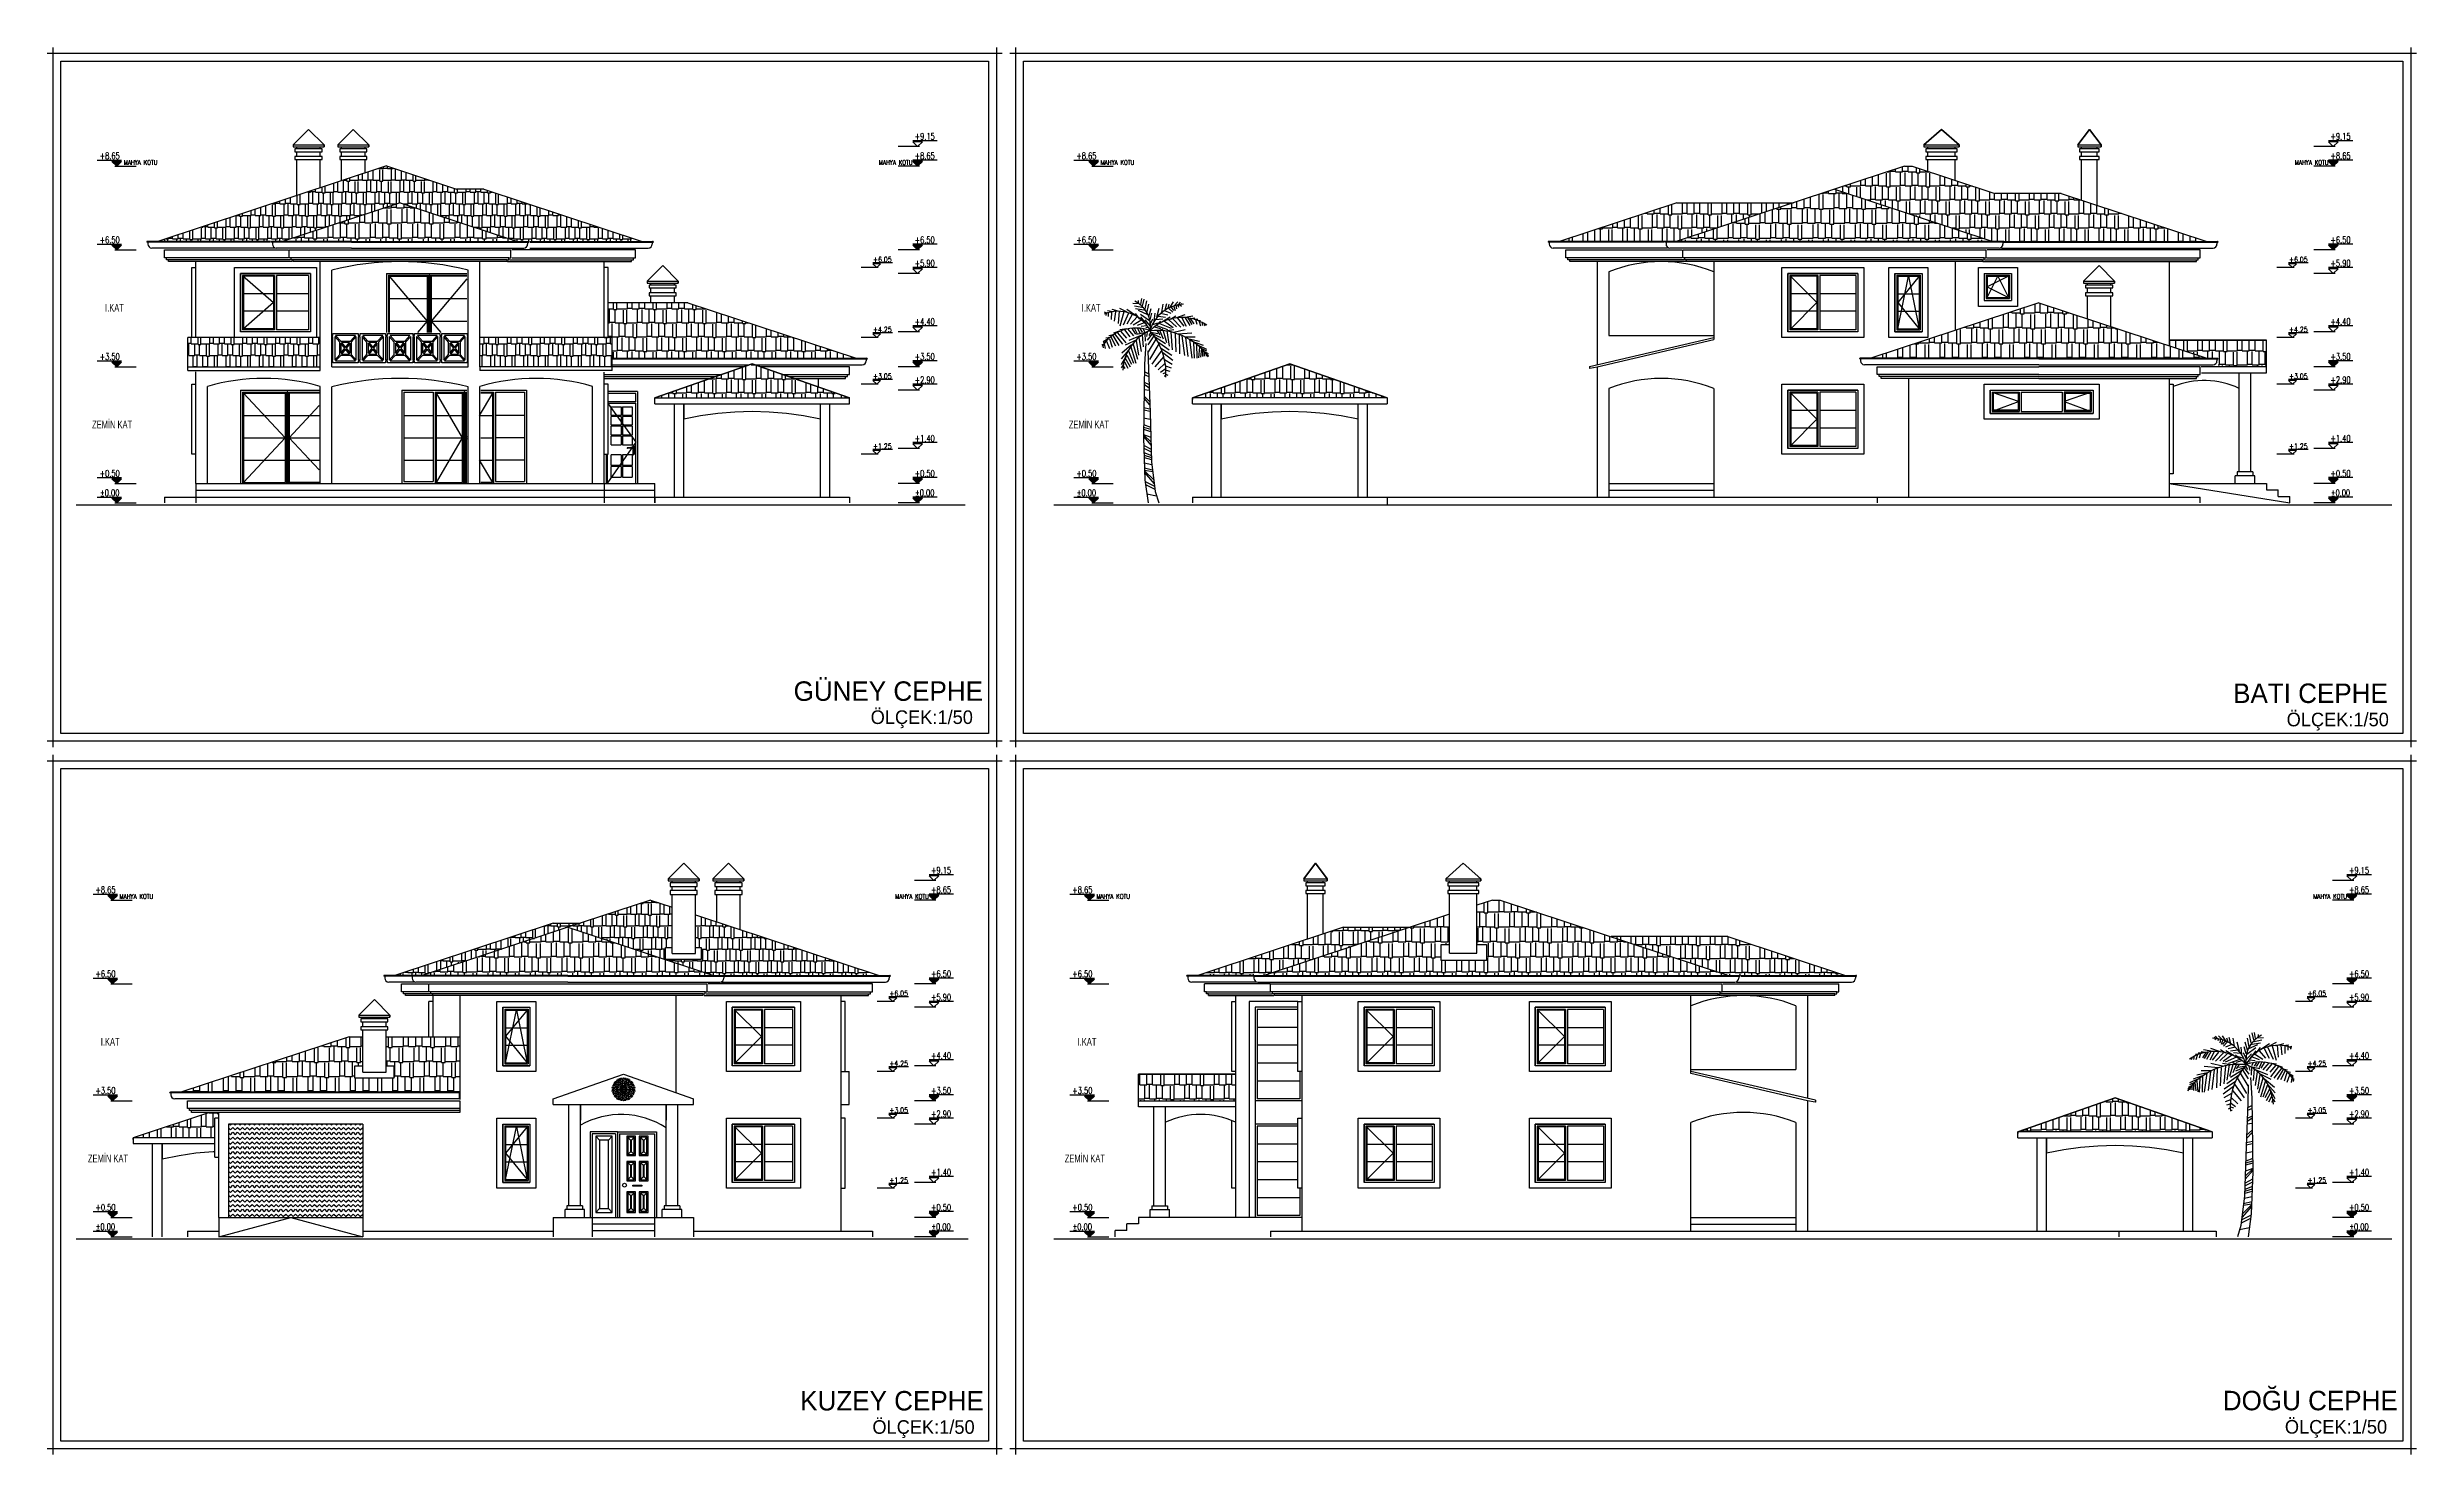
# Model space of a CAD drawing. Extents: x 3907.4 to 3911.57, y -3054.42 to -3053.7.
# Drawn here: x 3909.877 to 3911.095, y -3054.42 to -3053.696 of the extents above; entities that cross this region are included whole.
import ezdxf
from ezdxf.enums import TextEntityAlignment as Align

# ---------------------------------------------------------------- set-up
doc = ezdxf.new("R2010")
doc.units = 0
doc.header["$LTSCALE"] = 2
doc.header["$MEASUREMENT"] = 0
doc.linetypes.add('ACAD_ISO07W100', pattern=[3.5, 0.5, -3])
for name, color, linetype in [('BLK-DOG', 2, 'CONTINUOUS'), ('DOĞRAMA', 2, 'CONTINUOUS'), ('DUVAR', 7, 'CONTINUOUS'), ('KİREMİT', 9, 'CONTINUOUS'), ('KOLON', 3, 'CONTINUOUS'), ('MB', 11, 'CONTINUOUS'), ('SıVA', 6, 'CONTINUOUS'), ('TARAMA', 9, 'CONTINUOUS'), ('TEXT', 11, 'CONTINUOUS')]:
    doc.layers.add(name, color=color, linetype=linetype)
doc.layers.add('Standard', color=7, linetype='CONTINUOUS', lineweight=25)
doc.styles.add('İSİM', font='comicbd.ttf')
doc.styles.add('KAPı-PEN', font='simplex.shx', dxfattribs={"width": 0.7, "height": 10})
doc.styles.add('MAHAL', font='stylu.ttf', dxfattribs={"width": 0.7, "height": 20})

msp = doc.modelspace()

# ---------------------------------------------------------------- texts
at = {"layer": 'TEXT', "color": 1, "style": 'KAPı-PEN', "width": 0.7}
for p in [(3909.9163, -3053.7568), (3910.3044, -3053.7568), (3910.4184, -3053.7568), (3911.0322, -3053.7568), (3909.9141, -3054.134), (3910.3128, -3054.134), (3910.4162, -3054.134), (3911.0417, -3054.134)]:
    msp.add_text('MAHYA KOTU', height=0.0024, dxfattribs=at).set_placement(p)
at = {"layer": 'TEXT', "color": 3, "style": 'MAHAL', "width": 0.7}
for s, p in [('I.KAT', (3909.9067, -3053.8323)), ('I.KAT', (3910.4087, -3053.8323)), ('ZEMİN KAT', (3909.9, -3053.8923)), ('ZEMİN KAT', (3910.4021, -3053.8923)), ('I.KAT', (3909.9045, -3054.2095)), ('I.KAT', (3910.4066, -3054.2095)), ('ZEMİN KAT', (3909.8979, -3054.2695)), ('ZEMİN KAT', (3910.4, -3054.2695))]:
    msp.add_text(s, height=0.004, dxfattribs=at).set_placement(p)
at = {"layer": 'TEXT', "style": 'İSİM'}
for s, height, p in [('GÜNEY CEPHE', 0.01, (3910.2606, -3054.0323)), ('BATI CEPHE', 0.01, (3911.0005, -3054.0334)), ('ÖLÇEK:1/50', 0.007, (3910.3002, -3054.0442)), ('ÖLÇEK:1/50', 0.007, (3911.028, -3054.0454)), ('KUZEY CEPHE', 0.01, (3910.264, -3054.397)), ('DOĞU CEPHE', 0.01, (3910.9952, -3054.3969)), ('ÖLÇEK:1/50', 0.007, (3910.3011, -3054.409)), ('ÖLÇEK:1/50', 0.007, (3911.0271, -3054.4089))]:
    msp.add_text(s, height=height, dxfattribs=at).set_placement(p)
at = {"layer": 'TEXT', "color": 3, "style": 'KAPı-PEN', "width": 0.7}
for tag, text, height, p in [('+8.65', '+8.65', 0.0034, (3909.9091, -3053.7539)), ('+9.15', '+0.50', 0.0034, (3910.328, -3053.7439)), ('+8.65', '+8.65', 0.0034, (3910.328, -3053.7539)), ('+8.65', '+8.65', 0.0034, (3910.4111, -3053.7539)), ('+9.15', '+0.50', 0.0034, (3911.0557, -3053.7439)), ('+8.65', '+8.65', 0.0034, (3911.0557, -3053.7539)), ('+6.50', '+6.50', 0.0034, (3909.9091, -3053.7971)), ('+6.50', '+6.50', 0.0034, (3910.328, -3053.7971)), ('+6.50', '+6.50', 0.0034, (3910.4111, -3053.7971)), ('+6.50', '+6.50', 0.0034, (3911.0557, -3053.7971)), ('+6.05', '+0.50', 0.00272, (3910.3062, -3053.8068)), ('+5.90', '+0.50', 0.0034, (3910.328, -3053.8091)), ('+6.05', '+0.50', 0.00272, (3911.034, -3053.8068)), ('+5.90', '+0.50', 0.0034, (3911.0557, -3053.8091)), ('+4.40', '+0.50', 0.0034, (3910.328, -3053.8391)), ('+4.40', '+0.50', 0.0034, (3911.0557, -3053.8391)), ('+4.25', '+0.50', 0.00272, (3910.3062, -3053.8428)), ('+4.25', '+0.50', 0.00272, (3911.034, -3053.8428)), ('+3.50', '+3.50', 0.0034, (3909.9091, -3053.8571)), ('+3.50', '+3.50', 0.0034, (3910.328, -3053.8571)), ('+3.50', '+3.50', 0.0034, (3910.4111, -3053.8571)), ('+3.50', '+3.50', 0.0034, (3911.0557, -3053.8571)), ('+3.05', '+0.50', 0.00272, (3910.3062, -3053.8668)), ('+2.90', '+0.50', 0.0034, (3910.328, -3053.8691)), ('+3.05', '+0.50', 0.00272, (3911.034, -3053.8668)), ('+2.90', '+0.50', 0.0034, (3911.0557, -3053.8691)), ('+1.40', '+0.50', 0.0034, (3910.328, -3053.8991)), ('+1.40', '+0.50', 0.0034, (3911.0557, -3053.8991)), ('+1.25', '+0.50', 0.00272, (3910.3062, -3053.9028)), ('+1.25', '+0.50', 0.00272, (3911.034, -3053.9028)), ('+0.50', '+0.50', 0.0034, (3909.9091, -3053.9171)), ('+0.50', '+0.50', 0.0034, (3910.328, -3053.9171)), ('+0.50', '+0.50', 0.0034, (3910.4111, -3053.9171)), ('+0.50', '+0.50', 0.0034, (3911.0557, -3053.9171)), ('±0.00', '±0.00', 0.0034, (3909.9091, -3053.9271)), ('±0.00', '±0.00', 0.0034, (3910.328, -3053.9271)), ('±0.00', '±0.00', 0.0034, (3910.4111, -3053.9271)), ('±0.00', '±0.00', 0.0034, (3911.0557, -3053.9271)), ('+8.65', '+8.65', 0.0034, (3909.9069, -3054.1311)), ('+9.15', '+0.50', 0.0034, (3910.3364, -3054.1211)), ('+8.65', '+8.65', 0.0034, (3910.3364, -3054.1311)), ('+8.65', '+8.65', 0.0034, (3910.409, -3054.1311)), ('+9.15', '+0.50', 0.0034, (3911.0652, -3054.1211)), ('+8.65', '+8.65', 0.0034, (3911.0652, -3054.1311)), ('+6.50', '+6.50', 0.0034, (3909.9069, -3054.1743)), ('+6.50', '+6.50', 0.0034, (3910.3364, -3054.1743)), ('+6.50', '+6.50', 0.0034, (3910.409, -3054.1743)), ('+6.50', '+6.50', 0.0034, (3911.0652, -3054.1743)), ('+6.05', '+0.50', 0.00272, (3910.3146, -3054.184)), ('+5.90', '+0.50', 0.0034, (3910.3364, -3054.1863)), ('+6.05', '+0.50', 0.00272, (3911.0435, -3054.184)), ('+5.90', '+0.50', 0.0034, (3911.0652, -3054.1863)), ('+4.40', '+0.50', 0.0034, (3910.3364, -3054.2163)), ('+4.40', '+0.50', 0.0034, (3911.0652, -3054.2163)), ('+4.25', '+0.50', 0.00272, (3910.3146, -3054.22)), ('+4.25', '+0.50', 0.00272, (3911.0435, -3054.22)), ('+3.50', '+3.50', 0.0034, (3909.9069, -3054.2343)), ('+3.50', '+3.50', 0.0034, (3910.3364, -3054.2343)), ('+3.50', '+3.50', 0.0034, (3910.409, -3054.2343)), ('+3.50', '+3.50', 0.0034, (3911.0652, -3054.2343)), ('+3.05', '+0.50', 0.00272, (3910.3146, -3054.244)), ('+2.90', '+0.50', 0.0034, (3910.3364, -3054.2463)), ('+3.05', '+0.50', 0.00272, (3911.0435, -3054.244)), ('+2.90', '+0.50', 0.0034, (3911.0652, -3054.2463)), ('+1.40', '+0.50', 0.0034, (3910.3364, -3054.2763)), ('+1.40', '+0.50', 0.0034, (3911.0652, -3054.2763)), ('+1.25', '+0.50', 0.00272, (3910.3146, -3054.28)), ('+1.25', '+0.50', 0.00272, (3911.0435, -3054.28)), ('+0.50', '+0.50', 0.0034, (3909.9069, -3054.2943)), ('+0.50', '+0.50', 0.0034, (3910.3364, -3054.2943)), ('+0.50', '+0.50', 0.0034, (3910.409, -3054.2943)), ('+0.50', '+0.50', 0.0034, (3911.0652, -3054.2943)), ('±0.00', '±0.00', 0.0034, (3909.9069, -3054.3043)), ('±0.00', '±0.00', 0.0034, (3910.3364, -3054.3043)), ('±0.00', '±0.00', 0.0034, (3910.409, -3054.3043)), ('±0.00', '±0.00', 0.0034, (3911.0652, -3054.3043))]:
    msp.add_attdef(tag, text=text, height=height, dxfattribs=at).set_placement(p, align=Align.CENTER)

# ---------------------------------------------------------------- hatches: boundary and pattern name
at = {"layer": 'TEXT'}
for points in [[(3909.9152, -3053.7551), (3909.9102, -3053.7551), (3909.9127, -3053.7575)], [(3910.3218, -3053.7551), (3910.3268, -3053.7551), (3910.3243, -3053.7575)], [(3910.4173, -3053.7551), (3910.4123, -3053.7551), (3910.4148, -3053.7575)], [(3911.0495, -3053.7551), (3911.0545, -3053.7551), (3911.052, -3053.7575)], [(3909.9152, -3053.7982), (3909.9102, -3053.7982), (3909.9127, -3053.8006)], [(3910.3218, -3053.7982), (3910.3268, -3053.7982), (3910.3243, -3053.8006)], [(3910.4173, -3053.7982), (3910.4123, -3053.7982), (3910.4148, -3053.8006)], [(3911.0495, -3053.7982), (3911.0545, -3053.7982), (3911.052, -3053.8006)], [(3909.9152, -3053.8582), (3909.9102, -3053.8582), (3909.9127, -3053.8606)], [(3910.3218, -3053.8582), (3910.3268, -3053.8582), (3910.3243, -3053.8606)], [(3910.4173, -3053.8582), (3910.4123, -3053.8582), (3910.4148, -3053.8606)], [(3911.0495, -3053.8582), (3911.0545, -3053.8582), (3911.052, -3053.8606)], [(3909.9152, -3053.9182), (3909.9102, -3053.9182), (3909.9127, -3053.9206)], [(3910.3218, -3053.9182), (3910.3268, -3053.9182), (3910.3243, -3053.9206)], [(3910.4173, -3053.9182), (3910.4123, -3053.9182), (3910.4148, -3053.9206)], [(3911.0495, -3053.9182), (3911.0545, -3053.9182), (3911.052, -3053.9206)], [(3909.9152, -3053.9282), (3909.9102, -3053.9282), (3909.9127, -3053.9306)], [(3910.3218, -3053.9282), (3910.3268, -3053.9282), (3910.3243, -3053.9306)], [(3910.4173, -3053.9282), (3910.4123, -3053.9282), (3910.4148, -3053.9306)], [(3911.0495, -3053.9282), (3911.0545, -3053.9282), (3911.052, -3053.9306)], [(3909.9131, -3054.1323), (3909.9081, -3054.1323), (3909.9106, -3054.1347)], [(3910.3302, -3054.1323), (3910.3352, -3054.1323), (3910.3327, -3054.1347)], [(3910.4152, -3054.1323), (3910.4102, -3054.1323), (3910.4127, -3054.1347)], [(3911.059, -3054.1323), (3911.064, -3054.1323), (3911.0615, -3054.1347)], [(3909.9131, -3054.1754), (3909.9081, -3054.1754), (3909.9106, -3054.1778)], [(3910.3302, -3054.1754), (3910.3352, -3054.1754), (3910.3327, -3054.1778)], [(3910.4152, -3054.1754), (3910.4102, -3054.1754), (3910.4127, -3054.1778)], [(3911.059, -3054.1754), (3911.064, -3054.1754), (3911.0615, -3054.1778)], [(3909.9131, -3054.2354), (3909.9081, -3054.2354), (3909.9106, -3054.2378)], [(3910.3302, -3054.2354), (3910.3352, -3054.2354), (3910.3327, -3054.2378)], [(3910.4152, -3054.2354), (3910.4102, -3054.2354), (3910.4127, -3054.2378)], [(3911.059, -3054.2354), (3911.064, -3054.2354), (3911.0615, -3054.2378)], [(3909.9131, -3054.2954), (3909.9081, -3054.2954), (3909.9106, -3054.2978)], [(3910.3302, -3054.2954), (3910.3352, -3054.2954), (3910.3327, -3054.2978)], [(3910.4152, -3054.2954), (3910.4102, -3054.2954), (3910.4127, -3054.2978)], [(3911.059, -3054.2954), (3911.064, -3054.2954), (3911.0615, -3054.2978)], [(3909.9131, -3054.3054), (3909.9081, -3054.3054), (3909.9106, -3054.3078)], [(3910.3302, -3054.3054), (3910.3352, -3054.3054), (3910.3327, -3054.3078)], [(3910.4152, -3054.3054), (3910.4102, -3054.3054), (3910.4127, -3054.3078)], [(3911.059, -3054.3054), (3911.064, -3054.3054), (3911.0615, -3054.3078)]]:
    msp.add_hatch(color=3, dxfattribs=at).paths.add_polyline_path(points)

# ---------------------------------------------------------------- linework, layer by layer
at = {"layer": 'BLK-DOG'}
for p, q in [((3910.0233, -3053.8446), (3910.0238, -3053.8446)), ((3910.0238, -3053.8452), (3910.0233, -3053.8452)), ((3910.0238, -3053.8446), (3910.0238, -3053.8436)), ((3910.0238, -3053.8436), (3910.0368, -3053.8436)), ((3910.0238, -3053.857), (3910.0238, -3053.8452)), ((3910.0273, -3053.8479), (3910.0248, -3053.8451)), ((3910.0248, -3053.8451), (3910.0248, -3053.8572)), ((3910.0354, -3053.8446), (3910.0252, -3053.8446)), ((3910.0252, -3053.8446), (3910.0278, -3053.8475)), ((3910.0273, -3053.8543), (3910.0273, -3053.8479)), ((3910.0278, -3053.8475), (3910.0328, -3053.8475)), ((3910.0323, -3053.8481), (3910.0283, -3053.8481)), ((3910.0283, -3053.8481), (3910.0303, -3053.8507)), ((3910.0303, -3053.8507), (3910.0323, -3053.8481)), ((3910.0328, -3053.8475), (3910.0354, -3053.8446)), ((3910.0358, -3053.8451), (3910.0332, -3053.8479)), ((3910.0332, -3053.8479), (3910.0332, -3053.8543)), ((3910.0358, -3053.8572), (3910.0358, -3053.8451)), ((3910.0368, -3053.8436), (3910.0368, -3053.8446)), ((3910.0368, -3053.8446), (3910.0373, -3053.8446)), ((3910.0373, -3053.8452), (3910.0368, -3053.8452)), ((3910.0368, -3053.8452), (3910.0368, -3053.857)), ((3910.0373, -3053.8446), (3910.0378, -3053.8446)), ((3910.0378, -3053.8452), (3910.0373, -3053.8452)), ((3910.0378, -3053.8446), (3910.0378, -3053.8436)), ((3910.0378, -3053.8436), (3910.0508, -3053.8436)), ((3910.0378, -3053.857), (3910.0378, -3053.8452)), ((3910.0413, -3053.8479), (3910.0388, -3053.8451)), ((3910.0388, -3053.8451), (3910.0388, -3053.8572)), ((3910.0494, -3053.8446), (3910.0392, -3053.8446)), ((3910.0392, -3053.8446), (3910.0418, -3053.8475)), ((3910.0413, -3053.8543), (3910.0413, -3053.8479)), ((3910.0418, -3053.8475), (3910.0468, -3053.8475)), ((3910.0463, -3053.8481), (3910.0423, -3053.8481)), ((3910.0423, -3053.8481), (3910.0443, -3053.8507)), ((3910.0443, -3053.8507), (3910.0463, -3053.8481)), ((3910.0468, -3053.8475), (3910.0494, -3053.8446)), ((3910.0498, -3053.8451), (3910.0472, -3053.8479)), ((3910.0472, -3053.8479), (3910.0472, -3053.8543)), ((3910.0498, -3053.8572), (3910.0498, -3053.8451)), ((3910.0508, -3053.8436), (3910.0508, -3053.8446)), ((3910.0508, -3053.8446), (3910.0513, -3053.8446)), ((3910.0513, -3053.8452), (3910.0508, -3053.8452)), ((3910.0508, -3053.8452), (3910.0508, -3053.857)), ((3910.0513, -3053.8446), (3910.0518, -3053.8446)), ((3910.0518, -3053.8452), (3910.0513, -3053.8452)), ((3910.0518, -3053.8446), (3910.0518, -3053.8436)), ((3910.0518, -3053.8436), (3910.0648, -3053.8436)), ((3910.0518, -3053.857), (3910.0518, -3053.8452)), ((3910.0553, -3053.8479), (3910.0528, -3053.8451)), ((3910.0528, -3053.8451), (3910.0528, -3053.8572)), ((3910.0634, -3053.8446), (3910.0532, -3053.8446)), ((3910.0532, -3053.8446), (3910.0558, -3053.8475)), ((3910.0553, -3053.8543), (3910.0553, -3053.8479)), ((3910.0558, -3053.8475), (3910.0608, -3053.8475)), ((3910.0603, -3053.8481), (3910.0563, -3053.8481)), ((3910.0563, -3053.8481), (3910.0583, -3053.8507)), ((3910.0583, -3053.8507), (3910.0603, -3053.8481)), ((3910.0608, -3053.8475), (3910.0634, -3053.8446)), ((3910.0638, -3053.8451), (3910.0612, -3053.8479)), ((3910.0612, -3053.8479), (3910.0612, -3053.8543)), ((3910.0638, -3053.8572), (3910.0638, -3053.8451)), ((3910.0648, -3053.8436), (3910.0648, -3053.8446)), ((3910.0648, -3053.8446), (3910.0653, -3053.8446)), ((3910.0653, -3053.8452), (3910.0648, -3053.8452)), ((3910.0648, -3053.8452), (3910.0648, -3053.857)), ((3910.0653, -3053.8446), (3910.0658, -3053.8446)), ((3910.0658, -3053.8452), (3910.0653, -3053.8452)), ((3910.0658, -3053.8446), (3910.0658, -3053.8436)), ((3910.0658, -3053.8436), (3910.0788, -3053.8436)), ((3910.0658, -3053.857), (3910.0658, -3053.8452)), ((3910.0693, -3053.8479), (3910.0668, -3053.8451)), ((3910.0668, -3053.8451), (3910.0668, -3053.8572)), ((3910.0774, -3053.8446), (3910.0672, -3053.8446)), ((3910.0672, -3053.8446), (3910.0698, -3053.8475)), ((3910.0693, -3053.8543), (3910.0693, -3053.8479)), ((3910.0698, -3053.8475), (3910.0748, -3053.8475)), ((3910.0743, -3053.8481), (3910.0703, -3053.8481)), ((3910.0703, -3053.8481), (3910.0723, -3053.8507)), ((3910.0723, -3053.8507), (3910.0743, -3053.8481)), ((3910.0748, -3053.8475), (3910.0774, -3053.8446)), ((3910.0778, -3053.8451), (3910.0752, -3053.8479)), ((3910.0752, -3053.8479), (3910.0752, -3053.8543)), ((3910.0778, -3053.8572), (3910.0778, -3053.8451)), ((3910.0788, -3053.8436), (3910.0788, -3053.8446)), ((3910.0788, -3053.8446), (3910.0793, -3053.8446)), ((3910.0793, -3053.8452), (3910.0788, -3053.8452)), ((3910.0788, -3053.8452), (3910.0788, -3053.857)), ((3910.0793, -3053.8446), (3910.0798, -3053.8446)), ((3910.0798, -3053.8452), (3910.0793, -3053.8452)), ((3910.0798, -3053.8446), (3910.0798, -3053.8436)), ((3910.0798, -3053.8436), (3910.0928, -3053.8436)), ((3910.0798, -3053.857), (3910.0798, -3053.8452)), ((3910.0833, -3053.8479), (3910.0808, -3053.8451)), ((3910.0808, -3053.8451), (3910.0808, -3053.8572)), ((3910.0914, -3053.8446), (3910.0812, -3053.8446)), ((3910.0812, -3053.8446), (3910.0838, -3053.8475)), ((3910.0833, -3053.8543), (3910.0833, -3053.8479)), ((3910.0838, -3053.8475), (3910.0888, -3053.8475)), ((3910.0883, -3053.8481), (3910.0843, -3053.8481)), ((3910.0843, -3053.8481), (3910.0863, -3053.8507)), ((3910.0863, -3053.8507), (3910.0883, -3053.8481)), ((3910.0888, -3053.8475), (3910.0914, -3053.8446)), ((3910.0918, -3053.8451), (3910.0892, -3053.8479)), ((3910.0892, -3053.8479), (3910.0892, -3053.8543)), ((3910.0918, -3053.8572), (3910.0918, -3053.8451)), ((3910.0928, -3053.8436), (3910.0928, -3053.8446)), ((3910.0928, -3053.8446), (3910.0933, -3053.8446)), ((3910.0933, -3053.8452), (3910.0928, -3053.8452)), ((3910.0928, -3053.8452), (3910.0928, -3053.857)), ((3910.0233, -3053.857), (3910.0238, -3053.857)), ((3910.0238, -3053.8576), (3910.0233, -3053.8576)), ((3910.0238, -3053.8586), (3910.0238, -3053.8576)), ((3910.0368, -3053.8586), (3910.0238, -3053.8586)), ((3910.0248, -3053.8572), (3910.0273, -3053.8543)), ((3910.0278, -3053.8548), (3910.0252, -3053.8576)), ((3910.0252, -3053.8576), (3910.0354, -3053.8576)), ((3910.0328, -3053.8548), (3910.0278, -3053.8548)), ((3910.0299, -3053.8511), (3910.0279, -3053.8485)), ((3910.0279, -3053.8485), (3910.0279, -3053.8537)), ((3910.0279, -3053.8537), (3910.0299, -3053.8511)), ((3910.0303, -3053.8516), (3910.0283, -3053.8542)), ((3910.0283, -3053.8542), (3910.0323, -3053.8542)), ((3910.0323, -3053.8542), (3910.0303, -3053.8516)), ((3910.0326, -3053.8485), (3910.0307, -3053.8511)), ((3910.0307, -3053.8511), (3910.0326, -3053.8537)), ((3910.0326, -3053.8537), (3910.0326, -3053.8485)), ((3910.0354, -3053.8576), (3910.0328, -3053.8548)), ((3910.0332, -3053.8543), (3910.0358, -3053.8572)), ((3910.0368, -3053.857), (3910.0373, -3053.857)), ((3910.0373, -3053.8576), (3910.0368, -3053.8576)), ((3910.0368, -3053.8576), (3910.0368, -3053.8586)), ((3910.0373, -3053.857), (3910.0378, -3053.857)), ((3910.0378, -3053.8576), (3910.0373, -3053.8576)), ((3910.0378, -3053.8586), (3910.0378, -3053.8576)), ((3910.0508, -3053.8586), (3910.0378, -3053.8586)), ((3910.0388, -3053.8572), (3910.0413, -3053.8543)), ((3910.0418, -3053.8548), (3910.0392, -3053.8576)), ((3910.0392, -3053.8576), (3910.0494, -3053.8576)), ((3910.0468, -3053.8548), (3910.0418, -3053.8548)), ((3910.0439, -3053.8511), (3910.0419, -3053.8485)), ((3910.0419, -3053.8485), (3910.0419, -3053.8537)), ((3910.0419, -3053.8537), (3910.0439, -3053.8511)), ((3910.0443, -3053.8516), (3910.0423, -3053.8542)), ((3910.0423, -3053.8542), (3910.0463, -3053.8542)), ((3910.0463, -3053.8542), (3910.0443, -3053.8516)), ((3910.0466, -3053.8485), (3910.0447, -3053.8511)), ((3910.0447, -3053.8511), (3910.0466, -3053.8537)), ((3910.0466, -3053.8537), (3910.0466, -3053.8485)), ((3910.0494, -3053.8576), (3910.0468, -3053.8548)), ((3910.0472, -3053.8543), (3910.0498, -3053.8572)), ((3910.0508, -3053.857), (3910.0513, -3053.857)), ((3910.0513, -3053.8576), (3910.0508, -3053.8576)), ((3910.0508, -3053.8576), (3910.0508, -3053.8586)), ((3910.0513, -3053.857), (3910.0518, -3053.857)), ((3910.0518, -3053.8576), (3910.0513, -3053.8576)), ((3910.0518, -3053.8586), (3910.0518, -3053.8576)), ((3910.0648, -3053.8586), (3910.0518, -3053.8586)), ((3910.0528, -3053.8572), (3910.0553, -3053.8543)), ((3910.0558, -3053.8548), (3910.0532, -3053.8576)), ((3910.0532, -3053.8576), (3910.0634, -3053.8576)), ((3910.0608, -3053.8548), (3910.0558, -3053.8548)), ((3910.0579, -3053.8511), (3910.0559, -3053.8485)), ((3910.0559, -3053.8485), (3910.0559, -3053.8537)), ((3910.0559, -3053.8537), (3910.0579, -3053.8511)), ((3910.0583, -3053.8516), (3910.0563, -3053.8542)), ((3910.0563, -3053.8542), (3910.0603, -3053.8542)), ((3910.0603, -3053.8542), (3910.0583, -3053.8516)), ((3910.0606, -3053.8485), (3910.0587, -3053.8511)), ((3910.0587, -3053.8511), (3910.0606, -3053.8537)), ((3910.0606, -3053.8537), (3910.0606, -3053.8485)), ((3910.0634, -3053.8576), (3910.0608, -3053.8548)), ((3910.0612, -3053.8543), (3910.0638, -3053.8572)), ((3910.0648, -3053.857), (3910.0653, -3053.857)), ((3910.0653, -3053.8576), (3910.0648, -3053.8576)), ((3910.0648, -3053.8576), (3910.0648, -3053.8586)), ((3910.0653, -3053.857), (3910.0658, -3053.857)), ((3910.0658, -3053.8576), (3910.0653, -3053.8576)), ((3910.0658, -3053.8586), (3910.0658, -3053.8576)), ((3910.0788, -3053.8586), (3910.0658, -3053.8586)), ((3910.0668, -3053.8572), (3910.0693, -3053.8543)), ((3910.0698, -3053.8548), (3910.0672, -3053.8576)), ((3910.0672, -3053.8576), (3910.0774, -3053.8576)), ((3910.0748, -3053.8548), (3910.0698, -3053.8548)), ((3910.0719, -3053.8511), (3910.0699, -3053.8485)), ((3910.0699, -3053.8485), (3910.0699, -3053.8537)), ((3910.0699, -3053.8537), (3910.0719, -3053.8511)), ((3910.0723, -3053.8516), (3910.0703, -3053.8542)), ((3910.0703, -3053.8542), (3910.0743, -3053.8542)), ((3910.0743, -3053.8542), (3910.0723, -3053.8516)), ((3910.0746, -3053.8485), (3910.0727, -3053.8511)), ((3910.0727, -3053.8511), (3910.0746, -3053.8537)), ((3910.0746, -3053.8537), (3910.0746, -3053.8485)), ((3910.0774, -3053.8576), (3910.0748, -3053.8548)), ((3910.0752, -3053.8543), (3910.0778, -3053.8572)), ((3910.0788, -3053.857), (3910.0793, -3053.857)), ((3910.0793, -3053.8576), (3910.0788, -3053.8576)), ((3910.0788, -3053.8576), (3910.0788, -3053.8586)), ((3910.0793, -3053.857), (3910.0798, -3053.857)), ((3910.0798, -3053.8576), (3910.0793, -3053.8576)), ((3910.0798, -3053.8586), (3910.0798, -3053.8576)), ((3910.0928, -3053.8586), (3910.0798, -3053.8586)), ((3910.0808, -3053.8572), (3910.0833, -3053.8543)), ((3910.0838, -3053.8548), (3910.0812, -3053.8576)), ((3910.0812, -3053.8576), (3910.0914, -3053.8576)), ((3910.0888, -3053.8548), (3910.0838, -3053.8548)), ((3910.0859, -3053.8511), (3910.0839, -3053.8485)), ((3910.0839, -3053.8485), (3910.0839, -3053.8537)), ((3910.0839, -3053.8537), (3910.0859, -3053.8511)), ((3910.0863, -3053.8516), (3910.0843, -3053.8542)), ((3910.0843, -3053.8542), (3910.0883, -3053.8542)), ((3910.0883, -3053.8542), (3910.0863, -3053.8516)), ((3910.0886, -3053.8485), (3910.0867, -3053.8511)), ((3910.0867, -3053.8511), (3910.0886, -3053.8537)), ((3910.0886, -3053.8537), (3910.0886, -3053.8485)), ((3910.0914, -3053.8576), (3910.0888, -3053.8548)), ((3910.0892, -3053.8543), (3910.0918, -3053.8572)), ((3910.0928, -3053.857), (3910.0933, -3053.857)), ((3910.0933, -3053.8576), (3910.0928, -3053.8576)), ((3910.0928, -3053.8576), (3910.0928, -3053.8586))]:
    msp.add_line(p, q, dxfattribs=at)
at = {"layer": 'DOĞRAMA'}
for p, q in [((3910.0123, -3053.8126), (3909.9763, -3053.8126)), ((3909.9763, -3053.8126), (3909.9763, -3053.8426)), ((3909.9773, -3053.8137), (3909.9773, -3053.8416)), ((3909.9938, -3053.8137), (3909.9773, -3053.8137)), ((3909.9938, -3053.8137), (3909.9938, -3053.8416)), ((3910.0113, -3053.8137), (3909.9948, -3053.8137)), ((3909.9948, -3053.8137), (3909.9948, -3053.8416)), ((3910.0113, -3053.8137), (3910.0113, -3053.8197)), ((3910.0113, -3053.8173), (3910.0113, -3053.8416)), ((3910.0123, -3053.8126), (3910.0123, -3053.8426)), ((3910.0513, -3053.8126), (3910.0927, -3053.8126)), ((3910.0513, -3053.8126), (3910.0513, -3053.843)), ((3910.0523, -3053.8136), (3910.0728, -3053.8136)), ((3910.0523, -3053.8136), (3910.0523, -3053.843)), ((3910.0728, -3053.8136), (3910.0728, -3053.843)), ((3910.0733, -3053.8126), (3910.0733, -3053.843)), ((3910.0738, -3053.8136), (3910.0927, -3053.8136)), ((3910.0738, -3053.8136), (3910.0738, -3053.843)), ((3910.8076, -3053.8126), (3910.7716, -3053.8126)), ((3910.7716, -3053.8126), (3910.7716, -3053.8426)), ((3910.7726, -3053.8137), (3910.7726, -3053.8416)), ((3910.7871, -3053.8137), (3910.7726, -3053.8137)), ((3910.7871, -3053.8137), (3910.7871, -3053.8416)), ((3910.8066, -3053.8137), (3910.7881, -3053.8137)), ((3910.7881, -3053.8137), (3910.7881, -3053.8416)), ((3910.8066, -3053.8137), (3910.8066, -3053.8197)), ((3910.8066, -3053.8173), (3910.8066, -3053.8416)), ((3910.8076, -3053.8126), (3910.8076, -3053.8426)), ((3910.8266, -3053.8126), (3910.8266, -3053.8426)), ((3910.8266, -3053.8126), (3910.8406, -3053.8126)), ((3910.8266, -3053.8135), (3910.8266, -3053.8416)), ((3910.8276, -3053.8135), (3910.8276, -3053.8416)), ((3910.8276, -3053.8135), (3910.8276, -3053.8416)), ((3910.8276, -3053.8135), (3910.8396, -3053.8135)), ((3910.8396, -3053.8135), (3910.8396, -3053.8416)), ((3910.8726, -3053.8126), (3910.8726, -3053.8266)), ((3910.8726, -3053.8126), (3910.8866, -3053.8126)), ((3910.8726, -3053.8135), (3910.8726, -3053.8256)), ((3910.8736, -3053.8135), (3910.8736, -3053.8256)), ((3910.8736, -3053.8135), (3910.8736, -3053.8256)), ((3910.8736, -3053.8135), (3910.8856, -3053.8135)), ((3910.8856, -3053.8135), (3910.8856, -3053.8256)), ((3910.8736, -3053.8256), (3910.8856, -3053.8256)), ((3910.0123, -3053.8426), (3909.9763, -3053.8426)), ((3909.9938, -3053.8416), (3909.9773, -3053.8416)), ((3910.0113, -3053.8416), (3909.9948, -3053.8416)), ((3910.8076, -3053.8426), (3910.7716, -3053.8426)), ((3910.7871, -3053.8416), (3910.7726, -3053.8416)), ((3910.8066, -3053.8416), (3910.7881, -3053.8416)), ((3910.8276, -3053.8416), (3910.8396, -3053.8416)), ((3909.9763, -3053.8726), (3910.0167, -3053.8726)), ((3909.9763, -3053.8726), (3909.9763, -3053.9206)), ((3910.0003, -3053.8726), (3910.0003, -3053.9206)), ((3910.0593, -3053.8726), (3910.0593, -3053.9206)), ((3910.0593, -3053.8726), (3910.0927, -3053.8726)), ((3910.0913, -3053.8726), (3910.0913, -3053.9206)), ((3910.0999, -3053.8726), (3910.1233, -3053.8726)), ((3910.1233, -3053.8726), (3910.1233, -3053.9206)), ((3910.8076, -3053.8726), (3910.7716, -3053.8726)), ((3910.7716, -3053.8726), (3910.7716, -3053.9026)), ((3910.8076, -3053.8726), (3910.8076, -3053.9026)), ((3910.8756, -3053.8726), (3910.9286, -3053.8726)), ((3910.8756, -3053.8726), (3910.8756, -3053.8846)), ((3910.9286, -3053.8726), (3910.9286, -3053.8846)), ((3910.9286, -3053.8726), (3910.9286, -3053.8846)), ((3909.9773, -3053.8736), (3909.9998, -3053.8736)), ((3909.9773, -3053.8736), (3909.9773, -3053.9206)), ((3909.9998, -3053.8736), (3909.9998, -3053.9206)), ((3910.0008, -3053.8736), (3910.0167, -3053.8736)), ((3910.0008, -3053.8736), (3910.0008, -3053.9206)), ((3910.0603, -3053.8736), (3910.0603, -3053.9196)), ((3910.0603, -3053.8736), (3910.0753, -3053.8736)), ((3910.0753, -3053.8736), (3910.0753, -3053.9196)), ((3910.0763, -3053.8736), (3910.0908, -3053.8736)), ((3910.0763, -3053.8736), (3910.0763, -3053.9206)), ((3910.0908, -3053.8736), (3910.0908, -3053.9206)), ((3910.0918, -3053.8736), (3910.0927, -3053.8736)), ((3910.0918, -3053.8736), (3910.0918, -3053.9206)), ((3910.0999, -3053.8736), (3910.1063, -3053.8736)), ((3910.1063, -3053.8736), (3910.1063, -3053.9206)), ((3910.1073, -3053.8736), (3910.1223, -3053.8736)), ((3910.1073, -3053.8736), (3910.1073, -3053.9196)), ((3910.1223, -3053.8736), (3910.1223, -3053.9196)), ((3910.1803, -3053.8734), (3910.1653, -3053.8734)), ((3910.1795, -3053.8744), (3910.1653, -3053.8744)), ((3910.1795, -3053.8786), (3910.1653, -3053.8786)), ((3910.1653, -3053.8793), (3910.1795, -3053.8793)), ((3910.1669, -3053.8856), (3910.1669, -3053.8812)), ((3910.1669, -3053.8812), (3910.1719, -3053.8812)), ((3910.1719, -3053.8812), (3910.1719, -3053.8856)), ((3910.1727, -3053.8812), (3910.1777, -3053.8812)), ((3910.1727, -3053.8812), (3910.1727, -3053.8856)), ((3910.1777, -3053.8812), (3910.1777, -3053.8856)), ((3910.1795, -3053.8786), (3910.1795, -3053.8744)), ((3910.1795, -3053.9206), (3910.1795, -3053.8793)), ((3910.1803, -3053.8734), (3910.1803, -3053.9206)), ((3910.7726, -3053.8737), (3910.7726, -3053.9016)), ((3910.7871, -3053.8737), (3910.7726, -3053.8737)), ((3910.7871, -3053.8737), (3910.7871, -3053.9016)), ((3910.8066, -3053.8737), (3910.7881, -3053.8737)), ((3910.7881, -3053.8737), (3910.7881, -3053.9016)), ((3910.8066, -3053.8737), (3910.8066, -3053.8797)), ((3910.8066, -3053.8773), (3910.8066, -3053.9016)), ((3910.8766, -3053.8736), (3910.8906, -3053.8736)), ((3910.8766, -3053.8736), (3910.8766, -3053.8836)), ((3910.8766, -3053.8736), (3910.8766, -3053.8836)), ((3910.8906, -3053.8836), (3910.8766, -3053.8836)), ((3910.8766, -3053.8836), (3910.8906, -3053.8836)), ((3910.8906, -3053.8736), (3910.8906, -3053.8836)), ((3910.8916, -3053.8736), (3910.9126, -3053.8736)), ((3910.8916, -3053.8736), (3910.8916, -3053.8836)), ((3910.8916, -3053.8836), (3910.9126, -3053.8836)), ((3910.9126, -3053.8736), (3910.9126, -3053.8836)), ((3910.9276, -3053.8736), (3910.9136, -3053.8736)), ((3910.9136, -3053.8736), (3910.9136, -3053.8836)), ((3910.9136, -3053.8836), (3910.9276, -3053.8836)), ((3910.9276, -3053.8836), (3910.9136, -3053.8836)), ((3910.9276, -3053.8736), (3910.9276, -3053.8836)), ((3910.9276, -3053.8736), (3910.9276, -3053.8836)), ((3910.9276, -3053.8736), (3910.9276, -3053.8836)), ((3910.1719, -3053.8856), (3910.1669, -3053.8856)), ((3910.1669, -3053.8906), (3910.1669, -3053.8862)), ((3910.1719, -3053.8862), (3910.1669, -3053.8862)), ((3910.1719, -3053.8906), (3910.1669, -3053.8906)), ((3910.1669, -3053.8957), (3910.1669, -3053.8912)), ((3910.1719, -3053.8912), (3910.1669, -3053.8912)), ((3910.1719, -3053.8957), (3910.1669, -3053.8957)), ((3910.1669, -3053.9007), (3910.1669, -3053.8962)), ((3910.1719, -3053.8962), (3910.1669, -3053.8962)), ((3910.1719, -3053.8862), (3910.1719, -3053.8906)), ((3910.1719, -3053.8912), (3910.1719, -3053.8957)), ((3910.1719, -3053.8962), (3910.1719, -3053.9007)), ((3910.1777, -3053.8856), (3910.1727, -3053.8856)), ((3910.1727, -3053.8862), (3910.1727, -3053.8906)), ((3910.1777, -3053.8862), (3910.1727, -3053.8862)), ((3910.1777, -3053.8906), (3910.1727, -3053.8906)), ((3910.1727, -3053.8912), (3910.1727, -3053.8957)), ((3910.1777, -3053.8912), (3910.1727, -3053.8912)), ((3910.1777, -3053.8957), (3910.1727, -3053.8957)), ((3910.1727, -3053.8962), (3910.1727, -3053.9007)), ((3910.1777, -3053.8962), (3910.1727, -3053.8962)), ((3910.1777, -3053.8862), (3910.1777, -3053.8906)), ((3910.1777, -3053.8912), (3910.1777, -3053.8957)), ((3910.1777, -3053.8962), (3910.1777, -3053.9007)), ((3910.1643, -3053.9056), (3910.1643, -3053.9206)), ((3910.165, -3053.9206), (3910.165, -3053.9056)), ((3910.1669, -3053.9007), (3910.1719, -3053.9007)), ((3910.1669, -3053.9113), (3910.1669, -3053.9059)), ((3910.1719, -3053.9059), (3910.1669, -3053.9059)), ((3910.1719, -3053.9059), (3910.1719, -3053.9113)), ((3910.1727, -3053.9007), (3910.1777, -3053.9007)), ((3910.1727, -3053.9059), (3910.1727, -3053.9113)), ((3910.1777, -3053.9059), (3910.1727, -3053.9059)), ((3910.1777, -3053.9059), (3910.1777, -3053.9113)), ((3910.8076, -3053.9026), (3910.7716, -3053.9026)), ((3910.7871, -3053.9016), (3910.7726, -3053.9016)), ((3910.8066, -3053.9016), (3910.7881, -3053.9016)), ((3909.9763, -3053.9206), (3910.0167, -3053.9206)), ((3910.0593, -3053.9206), (3910.0927, -3053.9206)), ((3910.0603, -3053.9196), (3910.0753, -3053.9196)), ((3910.0999, -3053.9206), (3910.1233, -3053.9206)), ((3910.1073, -3053.9196), (3910.1223, -3053.9196)), ((3910.1719, -3053.9113), (3910.1669, -3053.9113)), ((3910.1719, -3053.9119), (3910.1669, -3053.9119)), ((3910.1669, -3053.9174), (3910.1669, -3053.9119)), ((3910.1669, -3053.9174), (3910.1719, -3053.9174)), ((3910.1719, -3053.9119), (3910.1719, -3053.9174)), ((3910.1777, -3053.9113), (3910.1727, -3053.9113)), ((3910.1727, -3053.9119), (3910.1727, -3053.9174)), ((3910.1777, -3053.9119), (3910.1727, -3053.9119)), ((3910.1727, -3053.9174), (3910.1777, -3053.9174)), ((3910.1777, -3053.9119), (3910.1777, -3053.9174)), ((3910.1111, -3054.1898), (3910.1111, -3054.2198)), ((3910.1111, -3054.1898), (3910.1251, -3054.1898)), ((3910.1111, -3054.1907), (3910.1111, -3054.2188)), ((3910.1121, -3054.1907), (3910.1121, -3054.2188)), ((3910.1121, -3054.1907), (3910.1121, -3054.2188)), ((3910.1121, -3054.1907), (3910.1241, -3054.1907)), ((3910.1241, -3054.1907), (3910.1241, -3054.2188)), ((3910.2611, -3054.1898), (3910.2291, -3054.1898)), ((3910.2291, -3054.1898), (3910.2291, -3054.2198)), ((3910.2301, -3054.1909), (3910.2301, -3054.2188)), ((3910.2446, -3054.1909), (3910.2301, -3054.1909)), ((3910.2446, -3054.1909), (3910.2446, -3054.2188)), ((3910.2601, -3054.1909), (3910.2456, -3054.1909)), ((3910.2456, -3054.1909), (3910.2456, -3054.2188)), ((3910.2601, -3054.1909), (3910.2601, -3054.1969)), ((3910.2601, -3054.1945), (3910.2601, -3054.2188)), ((3910.2611, -3054.1898), (3910.2611, -3054.2198)), ((3910.5198, -3054.1909), (3910.4988, -3054.1909)), ((3910.4988, -3054.1909), (3910.4988, -3054.2368)), ((3910.5898, -3054.1898), (3910.5538, -3054.1898)), ((3910.5538, -3054.1898), (3910.5538, -3054.2198)), ((3910.5548, -3054.1909), (3910.5548, -3054.2188)), ((3910.5693, -3054.1909), (3910.5548, -3054.1909)), ((3910.5693, -3054.1909), (3910.5693, -3054.2188)), ((3910.5888, -3054.1909), (3910.5703, -3054.1909)), ((3910.5703, -3054.1909), (3910.5703, -3054.2188)), ((3910.5888, -3054.1909), (3910.5888, -3054.1969)), ((3910.5888, -3054.1945), (3910.5888, -3054.2188)), ((3910.5898, -3054.1898), (3910.5898, -3054.2198)), ((3910.6778, -3054.1898), (3910.6418, -3054.1898)), ((3910.6418, -3054.1898), (3910.6418, -3054.2198)), ((3910.6428, -3054.1909), (3910.6428, -3054.2188)), ((3910.6573, -3054.1909), (3910.6428, -3054.1909)), ((3910.6573, -3054.1909), (3910.6573, -3054.2188)), ((3910.6768, -3054.1909), (3910.6583, -3054.1909)), ((3910.6583, -3054.1909), (3910.6583, -3054.2188)), ((3910.6768, -3054.1909), (3910.6768, -3054.1969)), ((3910.6768, -3054.1945), (3910.6768, -3054.2188)), ((3910.6778, -3054.1898), (3910.6778, -3054.2198)), ((3910.1121, -3054.2188), (3910.1241, -3054.2188)), ((3910.2611, -3054.2198), (3910.2291, -3054.2198)), ((3910.2446, -3054.2188), (3910.2301, -3054.2188)), ((3910.2601, -3054.2188), (3910.2456, -3054.2188)), ((3910.5208, -3054.2228), (3910.5208, -3054.2368)), ((3910.5898, -3054.2198), (3910.5538, -3054.2198)), ((3910.5693, -3054.2188), (3910.5548, -3054.2188)), ((3910.5888, -3054.2188), (3910.5703, -3054.2188)), ((3910.6778, -3054.2198), (3910.6418, -3054.2198)), ((3910.6573, -3054.2188), (3910.6428, -3054.2188)), ((3910.6768, -3054.2188), (3910.6583, -3054.2188)), ((3910.5218, -3054.2378), (3910.4978, -3054.2378)), ((3910.5208, -3054.2368), (3910.4988, -3054.2368)), ((3910.1111, -3054.2498), (3910.1111, -3054.2798)), ((3910.1111, -3054.2498), (3910.1251, -3054.2498)), ((3910.2611, -3054.2498), (3910.2291, -3054.2498)), ((3910.2291, -3054.2498), (3910.2291, -3054.2798)), ((3910.2611, -3054.2498), (3910.2611, -3054.2798)), ((3910.5198, -3054.2498), (3910.4978, -3054.2498)), ((3910.5898, -3054.2498), (3910.5538, -3054.2498)), ((3910.5538, -3054.2498), (3910.5538, -3054.2798)), ((3910.5898, -3054.2498), (3910.5898, -3054.2798)), ((3910.6778, -3054.2498), (3910.6418, -3054.2498)), ((3910.6418, -3054.2498), (3910.6418, -3054.2798)), ((3910.6778, -3054.2498), (3910.6778, -3054.2798)), ((3910.1111, -3054.2507), (3910.1111, -3054.2788)), ((3910.1121, -3054.2507), (3910.1121, -3054.2788)), ((3910.1121, -3054.2507), (3910.1121, -3054.2788)), ((3910.1121, -3054.2507), (3910.1241, -3054.2507)), ((3910.1241, -3054.2507), (3910.1241, -3054.2788)), ((3910.1561, -3054.2538), (3910.1561, -3054.2978)), ((3910.1701, -3054.2538), (3910.1561, -3054.2538)), ((3910.1571, -3054.2548), (3910.1571, -3054.2978)), ((3910.1691, -3054.2548), (3910.1571, -3054.2548)), ((3910.1609, -3054.258), (3910.1589, -3054.256)), ((3910.1674, -3054.256), (3910.1589, -3054.256)), ((3910.1589, -3054.256), (3910.1589, -3054.2952)), ((3910.1654, -3054.258), (3910.1609, -3054.258)), ((3910.1609, -3054.258), (3910.1609, -3054.2932)), ((3910.1654, -3054.258), (3910.1674, -3054.256)), ((3910.1654, -3054.2932), (3910.1654, -3054.258)), ((3910.1674, -3054.2952), (3910.1674, -3054.256)), ((3910.1691, -3054.2548), (3910.1691, -3054.2978)), ((3910.1701, -3054.2538), (3910.1901, -3054.2538)), ((3910.1701, -3054.2538), (3910.1701, -3054.2978)), ((3910.1701, -3054.2538), (3910.1701, -3054.2978)), ((3910.1711, -3054.2548), (3910.1891, -3054.2548)), ((3910.1711, -3054.2548), (3910.1711, -3054.2978)), ((3910.1793, -3054.256), (3910.1748, -3054.256)), ((3910.1748, -3054.256), (3910.1748, -3054.266)), ((3910.1793, -3054.266), (3910.1793, -3054.256)), ((3910.1858, -3054.256), (3910.1813, -3054.256)), ((3910.1813, -3054.256), (3910.1813, -3054.266)), ((3910.1858, -3054.266), (3910.1858, -3054.256)), ((3910.1891, -3054.2548), (3910.1891, -3054.2978)), ((3910.1901, -3054.2538), (3910.1901, -3054.2978)), ((3910.2301, -3054.2509), (3910.2301, -3054.2788)), ((3910.2446, -3054.2509), (3910.2301, -3054.2509)), ((3910.2446, -3054.2509), (3910.2446, -3054.2788)), ((3910.2601, -3054.2509), (3910.2456, -3054.2509)), ((3910.2456, -3054.2509), (3910.2456, -3054.2788)), ((3910.2601, -3054.2509), (3910.2601, -3054.2569)), ((3910.2601, -3054.2545), (3910.2601, -3054.2788)), ((3910.5198, -3054.2509), (3910.4988, -3054.2509)), ((3910.4988, -3054.2509), (3910.4988, -3054.2968)), ((3910.5548, -3054.2509), (3910.5548, -3054.2788)), ((3910.5693, -3054.2509), (3910.5548, -3054.2509)), ((3910.5693, -3054.2509), (3910.5693, -3054.2788)), ((3910.5888, -3054.2509), (3910.5703, -3054.2509)), ((3910.5703, -3054.2509), (3910.5703, -3054.2788)), ((3910.5888, -3054.2509), (3910.5888, -3054.2569)), ((3910.5888, -3054.2545), (3910.5888, -3054.2788)), ((3910.6428, -3054.2509), (3910.6428, -3054.2788)), ((3910.6573, -3054.2509), (3910.6428, -3054.2509)), ((3910.6573, -3054.2509), (3910.6573, -3054.2788)), ((3910.6768, -3054.2509), (3910.6583, -3054.2509)), ((3910.6583, -3054.2509), (3910.6583, -3054.2788)), ((3910.6768, -3054.2509), (3910.6768, -3054.2569)), ((3910.6768, -3054.2545), (3910.6768, -3054.2788)), ((3910.1748, -3054.266), (3910.1793, -3054.266)), ((3910.1793, -3054.269), (3910.1748, -3054.269)), ((3910.1748, -3054.269), (3910.1748, -3054.279)), ((3910.1793, -3054.279), (3910.1793, -3054.269)), ((3910.1813, -3054.266), (3910.1858, -3054.266)), ((3910.1858, -3054.269), (3910.1813, -3054.269)), ((3910.1813, -3054.269), (3910.1813, -3054.279)), ((3910.1858, -3054.279), (3910.1858, -3054.269)), ((3910.1121, -3054.2788), (3910.1241, -3054.2788)), ((3910.1748, -3054.279), (3910.1793, -3054.279)), ((3910.1793, -3054.2846), (3910.1748, -3054.2846)), ((3910.1748, -3054.2846), (3910.1748, -3054.2952)), ((3910.178, -3054.2812), (3910.1826, -3054.2812)), ((3910.178, -3054.2818), (3910.178, -3054.2812)), ((3910.1826, -3054.2818), (3910.178, -3054.2818)), ((3910.1793, -3054.2952), (3910.1793, -3054.2846)), ((3910.1813, -3054.279), (3910.1858, -3054.279)), ((3910.1858, -3054.2846), (3910.1813, -3054.2846)), ((3910.1813, -3054.2846), (3910.1813, -3054.2952)), ((3910.1826, -3054.2812), (3910.1826, -3054.2818)), ((3910.1858, -3054.2952), (3910.1858, -3054.2846)), ((3910.2611, -3054.2798), (3910.2291, -3054.2798)), ((3910.2446, -3054.2788), (3910.2301, -3054.2788)), ((3910.2601, -3054.2788), (3910.2456, -3054.2788)), ((3910.5208, -3054.2828), (3910.5208, -3054.2968)), ((3910.5898, -3054.2798), (3910.5538, -3054.2798)), ((3910.5693, -3054.2788), (3910.5548, -3054.2788)), ((3910.5888, -3054.2788), (3910.5703, -3054.2788)), ((3910.6778, -3054.2798), (3910.6418, -3054.2798)), ((3910.6573, -3054.2788), (3910.6428, -3054.2788)), ((3910.6768, -3054.2788), (3910.6583, -3054.2788)), ((3910.1609, -3054.2932), (3910.1589, -3054.2952)), ((3910.1589, -3054.2952), (3910.1674, -3054.2952)), ((3910.1609, -3054.2932), (3910.1654, -3054.2932)), ((3910.1654, -3054.2932), (3910.1674, -3054.2952)), ((3910.1748, -3054.2952), (3910.1793, -3054.2952)), ((3910.1813, -3054.2952), (3910.1858, -3054.2952)), ((3910.5208, -3054.2968), (3910.4988, -3054.2968))]:
    msp.add_line(p, q, dxfattribs=at)
at = {"layer": 'DOĞRAMA', "color": 9, "linetype": 'ACAD_ISO07W100'}
for p, q in [((3909.9773, -3053.8137), (3909.9933, -3053.8276)), ((3910.0528, -3053.8141), (3910.0723, -3053.8371)), ((3910.0927, -3053.8154), (3910.0743, -3053.8371)), ((3910.7726, -3053.8137), (3910.7866, -3053.8276)), ((3910.8391, -3053.814), (3910.8281, -3053.8276)), ((3910.8281, -3053.8411), (3910.8336, -3053.814)), ((3910.8336, -3053.814), (3910.8391, -3053.8411)), ((3910.8851, -3053.814), (3910.8741, -3053.8196)), ((3910.8741, -3053.8251), (3910.8796, -3053.814)), ((3910.8741, -3053.8196), (3910.8851, -3053.8251)), ((3910.8796, -3053.814), (3910.8851, -3053.8251)), ((3909.9933, -3053.8276), (3909.9778, -3053.8411)), ((3910.7866, -3053.8276), (3910.7731, -3053.8411)), ((3910.8281, -3053.8276), (3910.8391, -3053.8411)), ((3910.0723, -3053.8371), (3910.0673, -3053.843)), ((3910.0743, -3053.8371), (3910.0793, -3053.843)), ((3909.9778, -3053.8741), (3909.9993, -3053.8971)), ((3910.0167, -3053.8806), (3910.0013, -3053.8971)), ((3910.0768, -3053.8741), (3910.0903, -3053.8971)), ((3910.1058, -3053.8741), (3910.099, -3053.8856)), ((3910.1653, -3053.8797), (3910.1795, -3053.8994)), ((3910.7726, -3053.8737), (3910.7866, -3053.8876)), ((3910.8766, -3053.8736), (3910.8906, -3053.8785)), ((3910.8906, -3053.8785), (3910.8766, -3053.8836)), ((3910.9276, -3053.8736), (3910.9136, -3053.8785)), ((3910.9136, -3053.8785), (3910.9276, -3053.8836)), ((3910.0927, -3053.8964), (3910.0923, -3053.8971)), ((3910.7866, -3053.8876), (3910.7731, -3053.9011)), ((3909.9993, -3053.8971), (3909.9778, -3053.9201)), ((3910.0013, -3053.8971), (3910.0167, -3053.9136)), ((3910.0903, -3053.8971), (3910.0768, -3053.9201)), ((3910.0923, -3053.8971), (3910.0927, -3053.8978)), ((3910.099, -3053.9086), (3910.1058, -3053.9201)), ((3910.1795, -3053.8994), (3910.165, -3053.9202)), ((3910.1236, -3054.1912), (3910.1126, -3054.2047)), ((3910.1126, -3054.2183), (3910.1181, -3054.1912)), ((3910.1181, -3054.1912), (3910.1236, -3054.2183)), ((3910.2301, -3054.1909), (3910.2441, -3054.2048)), ((3910.5548, -3054.1909), (3910.5688, -3054.2048)), ((3910.6428, -3054.1909), (3910.6568, -3054.2048)), ((3910.1126, -3054.2047), (3910.1236, -3054.2183)), ((3910.2441, -3054.2048), (3910.2306, -3054.2183)), ((3910.5688, -3054.2048), (3910.5553, -3054.2183)), ((3910.6568, -3054.2048), (3910.6433, -3054.2183)), ((3910.1236, -3054.2512), (3910.1126, -3054.2647)), ((3910.1126, -3054.2783), (3910.1181, -3054.2512)), ((3910.1181, -3054.2512), (3910.1236, -3054.2783)), ((3910.2301, -3054.2509), (3910.2441, -3054.2648)), ((3910.5548, -3054.2509), (3910.5688, -3054.2648)), ((3910.6428, -3054.2509), (3910.6568, -3054.2648)), ((3910.1126, -3054.2647), (3910.1236, -3054.2783)), ((3910.2441, -3054.2648), (3910.2306, -3054.2783)), ((3910.5688, -3054.2648), (3910.5553, -3054.2783)), ((3910.6568, -3054.2648), (3910.6433, -3054.2783))]:
    msp.add_line(p, q, dxfattribs=at)
at = {"layer": 'DOĞRAMA', "color": 6}
for p, q in [((3909.9778, -3053.8141), (3909.9778, -3053.8411)), ((3909.9933, -3053.8141), (3909.9778, -3053.8141)), ((3909.9933, -3053.8231), (3909.9778, -3053.8231)), ((3909.9933, -3053.8141), (3909.9933, -3053.8411)), ((3910.0113, -3053.8231), (3909.9948, -3053.8231)), ((3910.0528, -3053.8141), (3910.0528, -3053.843)), ((3910.0528, -3053.8141), (3910.0723, -3053.8141)), ((3910.0723, -3053.8141), (3910.0723, -3053.843)), ((3910.0927, -3053.8141), (3910.0743, -3053.8141)), ((3910.0743, -3053.8141), (3910.0743, -3053.843)), ((3910.7731, -3053.8141), (3910.7731, -3053.8411)), ((3910.7866, -3053.8141), (3910.7731, -3053.8141)), ((3910.7866, -3053.8231), (3910.7731, -3053.8231)), ((3910.7866, -3053.8141), (3910.7866, -3053.8411)), ((3910.8066, -3053.8231), (3910.7881, -3053.8231)), ((3910.8281, -3053.814), (3910.8281, -3053.8411)), ((3910.8281, -3053.814), (3910.8391, -3053.814)), ((3910.8281, -3053.8231), (3910.8391, -3053.8231)), ((3910.8391, -3053.814), (3910.8391, -3053.8411)), ((3910.8741, -3053.814), (3910.8741, -3053.8251)), ((3910.8741, -3053.814), (3910.8851, -3053.814)), ((3910.8851, -3053.814), (3910.8851, -3053.8251)), ((3909.9933, -3053.8321), (3909.9778, -3053.8321)), ((3910.0113, -3053.8321), (3909.9948, -3053.8321)), ((3910.0528, -3053.8256), (3910.0723, -3053.8256)), ((3910.0743, -3053.8256), (3910.0927, -3053.8256)), ((3910.7866, -3053.8321), (3910.7731, -3053.8321)), ((3910.8066, -3053.8321), (3910.7881, -3053.8321)), ((3910.8281, -3053.8321), (3910.8391, -3053.8321)), ((3910.8741, -3053.8251), (3910.8851, -3053.8251)), ((3909.9933, -3053.8411), (3909.9778, -3053.8411)), ((3910.0528, -3053.8371), (3910.0723, -3053.8371)), ((3910.0743, -3053.8371), (3910.0927, -3053.8371)), ((3910.7866, -3053.8411), (3910.7731, -3053.8411)), ((3910.8281, -3053.8411), (3910.8391, -3053.8411)), ((3909.9778, -3053.8741), (3909.9778, -3053.9201)), ((3909.9778, -3053.8741), (3909.9993, -3053.8741)), ((3909.9993, -3053.8741), (3909.9993, -3053.9201)), ((3910.0167, -3053.8741), (3910.0013, -3053.8741)), ((3910.0013, -3053.8741), (3910.0013, -3053.9201)), ((3910.0768, -3053.8741), (3910.0768, -3053.9201)), ((3910.0768, -3053.8741), (3910.0903, -3053.8741)), ((3910.0903, -3053.8741), (3910.0903, -3053.9201)), ((3910.0927, -3053.8741), (3910.0923, -3053.8741)), ((3910.0923, -3053.8741), (3910.0923, -3053.9201)), ((3910.1058, -3053.8741), (3910.0999, -3053.8741)), ((3910.1058, -3053.8741), (3910.1058, -3053.9201)), ((3910.7731, -3053.8741), (3910.7731, -3053.9011)), ((3910.7866, -3053.8741), (3910.7731, -3053.8741)), ((3910.7866, -3053.8831), (3910.7731, -3053.8831)), ((3910.7866, -3053.8741), (3910.7866, -3053.9011)), ((3910.8066, -3053.8831), (3910.7881, -3053.8831)), ((3910.89, -3053.8742), (3910.8772, -3053.8742)), ((3910.8772, -3053.8742), (3910.8772, -3053.883)), ((3910.89, -3053.883), (3910.8772, -3053.883)), ((3910.89, -3053.8742), (3910.89, -3053.883)), ((3910.9142, -3053.8742), (3910.927, -3053.8742)), ((3910.9142, -3053.8742), (3910.9142, -3053.883)), ((3910.9142, -3053.883), (3910.927, -3053.883)), ((3910.927, -3053.8742), (3910.927, -3053.883)), ((3909.9778, -3053.8856), (3909.9993, -3053.8856)), ((3910.0013, -3053.8856), (3910.0167, -3053.8856)), ((3910.0603, -3053.8856), (3910.0753, -3053.8856)), ((3910.0768, -3053.8856), (3910.0903, -3053.8856)), ((3910.0923, -3053.8856), (3910.0927, -3053.8856)), ((3910.099, -3053.8856), (3910.1058, -3053.8856)), ((3910.1223, -3053.8856), (3910.1073, -3053.8856)), ((3910.7866, -3053.8921), (3910.7731, -3053.8921)), ((3910.8066, -3053.8921), (3910.7881, -3053.8921)), ((3909.9778, -3053.8971), (3909.9993, -3053.8971)), ((3909.9778, -3053.9086), (3909.9993, -3053.9086)), ((3910.0013, -3053.8971), (3910.0167, -3053.8971)), ((3910.0013, -3053.9086), (3910.0167, -3053.9086)), ((3910.0603, -3053.8971), (3910.0753, -3053.8971)), ((3910.0603, -3053.9086), (3910.0753, -3053.9086)), ((3910.0768, -3053.8971), (3910.0903, -3053.8971)), ((3910.0768, -3053.9086), (3910.0903, -3053.9086)), ((3910.0923, -3053.8971), (3910.0927, -3053.8971)), ((3910.0923, -3053.9086), (3910.0927, -3053.9086)), ((3910.099, -3053.9086), (3910.1058, -3053.9086)), ((3910.0999, -3053.8971), (3910.1058, -3053.8971)), ((3910.1223, -3053.8971), (3910.1073, -3053.8971)), ((3910.1223, -3053.9086), (3910.1073, -3053.9086)), ((3910.1766, -3053.9022), (3910.1752, -3053.9023)), ((3910.1783, -3053.9025), (3910.1752, -3053.9026)), ((3910.177, -3053.9021), (3910.1766, -3053.9022)), ((3910.1783, -3053.9021), (3910.177, -3053.9021)), ((3910.1779, -3053.9013), (3910.1779, -3053.9021)), ((3910.1779, -3053.9025), (3910.1779, -3053.9055)), ((3910.1783, -3053.9049), (3910.1783, -3053.9046)), ((3910.1784, -3053.9049), (3910.1784, -3053.9046)), ((3910.1787, -3053.9013), (3910.1787, -3053.9055)), ((3910.7866, -3053.9011), (3910.7731, -3053.9011)), ((3909.9778, -3053.9201), (3909.9993, -3053.9201)), ((3910.0167, -3053.9201), (3910.0013, -3053.9201)), ((3910.0768, -3053.9201), (3910.0903, -3053.9201)), ((3910.0927, -3053.9201), (3910.0923, -3053.9201)), ((3910.1058, -3053.9201), (3910.0999, -3053.9201)), ((3910.1126, -3054.1912), (3910.1126, -3054.2183)), ((3910.1126, -3054.1912), (3910.1236, -3054.1912)), ((3910.1126, -3054.2003), (3910.1236, -3054.2003)), ((3910.1236, -3054.1912), (3910.1236, -3054.2183)), ((3910.2306, -3054.1913), (3910.2306, -3054.2183)), ((3910.2441, -3054.1913), (3910.2306, -3054.1913)), ((3910.2441, -3054.2003), (3910.2306, -3054.2003)), ((3910.2441, -3054.1913), (3910.2441, -3054.2183)), ((3910.2601, -3054.2003), (3910.2456, -3054.2003)), ((3910.5198, -3054.2001), (3910.4988, -3054.2001)), ((3910.5553, -3054.1913), (3910.5553, -3054.2183)), ((3910.5688, -3054.1913), (3910.5553, -3054.1913)), ((3910.5688, -3054.2003), (3910.5553, -3054.2003)), ((3910.5688, -3054.1913), (3910.5688, -3054.2183)), ((3910.5888, -3054.2003), (3910.5703, -3054.2003)), ((3910.6433, -3054.1913), (3910.6433, -3054.2183)), ((3910.6568, -3054.1913), (3910.6433, -3054.1913)), ((3910.6568, -3054.2003), (3910.6433, -3054.2003)), ((3910.6568, -3054.1913), (3910.6568, -3054.2183)), ((3910.6768, -3054.2003), (3910.6583, -3054.2003)), ((3910.1126, -3054.2093), (3910.1236, -3054.2093)), ((3910.2441, -3054.2093), (3910.2306, -3054.2093)), ((3910.2601, -3054.2093), (3910.2456, -3054.2093)), ((3910.5198, -3054.2093), (3910.4988, -3054.2093)), ((3910.5688, -3054.2093), (3910.5553, -3054.2093)), ((3910.5888, -3054.2093), (3910.5703, -3054.2093)), ((3910.6568, -3054.2093), (3910.6433, -3054.2093)), ((3910.6768, -3054.2093), (3910.6583, -3054.2093)), ((3910.1126, -3054.2183), (3910.1236, -3054.2183)), ((3910.2441, -3054.2183), (3910.2306, -3054.2183)), ((3910.5198, -3054.2185), (3910.4988, -3054.2185)), ((3910.5688, -3054.2183), (3910.5553, -3054.2183)), ((3910.6568, -3054.2183), (3910.6433, -3054.2183)), ((3910.5208, -3054.2277), (3910.4988, -3054.2277)), ((3910.1126, -3054.2512), (3910.1126, -3054.2783)), ((3910.1126, -3054.2512), (3910.1236, -3054.2512)), ((3910.1126, -3054.2603), (3910.1236, -3054.2603)), ((3910.1236, -3054.2512), (3910.1236, -3054.2783)), ((3910.1768, -3054.258), (3910.1754, -3054.2566)), ((3910.1787, -3054.2566), (3910.1754, -3054.2566)), ((3910.1754, -3054.2566), (3910.1754, -3054.2654)), ((3910.1773, -3054.258), (3910.1768, -3054.258)), ((3910.1768, -3054.258), (3910.1768, -3054.264)), ((3910.1773, -3054.258), (3910.1787, -3054.2566)), ((3910.1773, -3054.264), (3910.1773, -3054.258)), ((3910.1787, -3054.2654), (3910.1787, -3054.2566)), ((3910.1833, -3054.258), (3910.1819, -3054.2566)), ((3910.1852, -3054.2566), (3910.1819, -3054.2566)), ((3910.1819, -3054.2566), (3910.1819, -3054.2654)), ((3910.1838, -3054.258), (3910.1833, -3054.258)), ((3910.1833, -3054.258), (3910.1833, -3054.264)), ((3910.1838, -3054.258), (3910.1852, -3054.2566)), ((3910.1838, -3054.264), (3910.1838, -3054.258)), ((3910.1852, -3054.2654), (3910.1852, -3054.2566)), ((3910.2306, -3054.2513), (3910.2306, -3054.2783)), ((3910.2441, -3054.2513), (3910.2306, -3054.2513)), ((3910.2441, -3054.2603), (3910.2306, -3054.2603)), ((3910.2441, -3054.2513), (3910.2441, -3054.2783)), ((3910.2601, -3054.2603), (3910.2456, -3054.2603)), ((3910.5198, -3054.2601), (3910.4988, -3054.2601)), ((3910.5553, -3054.2513), (3910.5553, -3054.2783)), ((3910.5688, -3054.2513), (3910.5553, -3054.2513)), ((3910.5688, -3054.2603), (3910.5553, -3054.2603)), ((3910.5688, -3054.2513), (3910.5688, -3054.2783)), ((3910.5888, -3054.2603), (3910.5703, -3054.2603)), ((3910.6433, -3054.2513), (3910.6433, -3054.2783)), ((3910.6568, -3054.2513), (3910.6433, -3054.2513)), ((3910.6568, -3054.2603), (3910.6433, -3054.2603)), ((3910.6568, -3054.2513), (3910.6568, -3054.2783)), ((3910.6768, -3054.2603), (3910.6583, -3054.2603)), ((3910.1126, -3054.2693), (3910.1236, -3054.2693)), ((3910.1754, -3054.2654), (3910.1768, -3054.264)), ((3910.1754, -3054.2654), (3910.1787, -3054.2654)), ((3910.1768, -3054.271), (3910.1754, -3054.2696)), ((3910.1787, -3054.2696), (3910.1754, -3054.2696)), ((3910.1754, -3054.2696), (3910.1754, -3054.2784)), ((3910.1768, -3054.264), (3910.1773, -3054.264)), ((3910.1773, -3054.271), (3910.1768, -3054.271)), ((3910.1768, -3054.271), (3910.1768, -3054.277)), ((3910.1773, -3054.264), (3910.1787, -3054.2654)), ((3910.1773, -3054.271), (3910.1787, -3054.2696)), ((3910.1773, -3054.277), (3910.1773, -3054.271)), ((3910.1787, -3054.2784), (3910.1787, -3054.2696)), ((3910.1833, -3054.264), (3910.1819, -3054.2654)), ((3910.1819, -3054.2654), (3910.1852, -3054.2654)), ((3910.1833, -3054.271), (3910.1819, -3054.2696)), ((3910.1852, -3054.2696), (3910.1819, -3054.2696)), ((3910.1819, -3054.2696), (3910.1819, -3054.2784)), ((3910.1833, -3054.264), (3910.1838, -3054.264)), ((3910.1838, -3054.271), (3910.1833, -3054.271)), ((3910.1833, -3054.271), (3910.1833, -3054.277)), ((3910.1838, -3054.264), (3910.1852, -3054.2654)), ((3910.1838, -3054.271), (3910.1852, -3054.2696)), ((3910.1838, -3054.277), (3910.1838, -3054.271)), ((3910.1852, -3054.2784), (3910.1852, -3054.2696)), ((3910.2441, -3054.2693), (3910.2306, -3054.2693)), ((3910.2601, -3054.2693), (3910.2456, -3054.2693)), ((3910.5198, -3054.2693), (3910.4988, -3054.2693)), ((3910.5688, -3054.2693), (3910.5553, -3054.2693)), ((3910.5888, -3054.2693), (3910.5703, -3054.2693)), ((3910.6568, -3054.2693), (3910.6433, -3054.2693)), ((3910.6768, -3054.2693), (3910.6583, -3054.2693)), ((3910.1126, -3054.2783), (3910.1236, -3054.2783)), ((3910.1754, -3054.2784), (3910.1768, -3054.277)), ((3910.1754, -3054.2784), (3910.1787, -3054.2784)), ((3910.1768, -3054.2866), (3910.1754, -3054.2852)), ((3910.1787, -3054.2852), (3910.1754, -3054.2852)), ((3910.1754, -3054.2852), (3910.1754, -3054.2946)), ((3910.1768, -3054.277), (3910.1773, -3054.277)), ((3910.1773, -3054.2866), (3910.1768, -3054.2866)), ((3910.1768, -3054.2866), (3910.1768, -3054.2932)), ((3910.1773, -3054.277), (3910.1787, -3054.2784)), ((3910.1773, -3054.2866), (3910.1787, -3054.2852)), ((3910.1773, -3054.2932), (3910.1773, -3054.2866)), ((3910.1787, -3054.2946), (3910.1787, -3054.2852)), ((3910.1833, -3054.277), (3910.1819, -3054.2784)), ((3910.1819, -3054.2784), (3910.1852, -3054.2784)), ((3910.1833, -3054.2866), (3910.1819, -3054.2852)), ((3910.1852, -3054.2852), (3910.1819, -3054.2852)), ((3910.1819, -3054.2852), (3910.1819, -3054.2946)), ((3910.1833, -3054.277), (3910.1838, -3054.277)), ((3910.1838, -3054.2866), (3910.1833, -3054.2866)), ((3910.1833, -3054.2866), (3910.1833, -3054.2932)), ((3910.1838, -3054.277), (3910.1852, -3054.2784)), ((3910.1838, -3054.2866), (3910.1852, -3054.2852)), ((3910.1838, -3054.2932), (3910.1838, -3054.2866)), ((3910.1852, -3054.2946), (3910.1852, -3054.2852)), ((3910.2441, -3054.2783), (3910.2306, -3054.2783)), ((3910.5198, -3054.2785), (3910.4988, -3054.2785)), ((3910.5688, -3054.2783), (3910.5553, -3054.2783)), ((3910.6568, -3054.2783), (3910.6433, -3054.2783)), ((3910.1754, -3054.2946), (3910.1768, -3054.2932)), ((3910.1754, -3054.2946), (3910.1787, -3054.2946)), ((3910.1768, -3054.2932), (3910.1773, -3054.2932)), ((3910.1773, -3054.2932), (3910.1787, -3054.2946)), ((3910.1833, -3054.2932), (3910.1819, -3054.2946)), ((3910.1819, -3054.2946), (3910.1852, -3054.2946)), ((3910.1833, -3054.2932), (3910.1838, -3054.2932)), ((3910.1838, -3054.2932), (3910.1852, -3054.2946)), ((3910.5208, -3054.2877), (3910.4988, -3054.2877))]:
    msp.add_line(p, q, dxfattribs=at)
at = {"layer": 'DOĞRAMA'}
msp.add_circle((3910.1737, -3054.2812), 0.000979, dxfattribs=at)
at = {"layer": 'DOĞRAMA', "color": 6}
for centre, radius, start, end in [((3910.1752, -3053.9024), 0.000143, 92.8382, 272.8382), ((3910.1783, -3053.9013), 0.000367, 0, 180), ((3910.1783, -3053.9055), 0.000367, 180, 0), ((3910.1783, -3053.9045), 0.000164, 291.2518, 248.7482), ((3910.1783, -3053.9045), 0.000105, 304.5755, 235.4245), ((3910.1783, -3053.9023), 0.000211, 270, 90), ((3910.1783, -3053.9049), 0.0000594, 180, 0)]:
    msp.add_arc(centre, radius, start, end, dxfattribs=at)
at = {"layer": 'DUVAR', "color": 11, "linetype": 'ByBlock'}
for p, q in [((3910.0033, -3053.7466), (3910.0113, -3053.7386)), ((3910.0113, -3053.7386), (3910.0033, -3053.7466)), ((3910.0113, -3053.7386), (3910.0193, -3053.7466)), ((3910.0193, -3053.7466), (3910.0113, -3053.7386)), ((3910.0033, -3053.7466), (3910.0033, -3053.7476)), ((3910.0033, -3053.7466), (3910.0033, -3053.7476)), ((3910.0033, -3053.7476), (3910.0193, -3053.7476)), ((3910.0053, -3053.7486), (3910.0053, -3053.7476)), ((3910.0053, -3053.7526), (3910.0053, -3053.7501)), ((3910.0173, -3053.7486), (3910.0173, -3053.7476)), ((3910.0173, -3053.7526), (3910.0173, -3053.7501)), ((3910.0193, -3053.7466), (3910.0193, -3053.7476)), ((3910.0193, -3053.7476), (3910.0193, -3053.7466)), ((3910.0053, -3053.7726), (3910.0053, -3053.7541)), ((3910.0173, -3053.7687), (3910.0173, -3053.7541)), ((3910.1633, -3053.8666), (3910.2177, -3053.8666)), ((3910.2348, -3053.8606), (3910.1673, -3053.8606)), ((3910.2893, -3053.8606), (3910.2437, -3053.8606)), ((3910.2609, -3053.8666), (3910.2873, -3053.8666)), ((3910.2873, -3053.8666), (3910.2873, -3053.8656)), ((3910.2873, -3053.8656), (3910.2883, -3053.8656)), ((3910.2883, -3053.8656), (3910.2883, -3053.8646)), ((3910.2883, -3053.8646), (3910.2893, -3053.8646)), ((3910.2893, -3053.8646), (3910.2893, -3053.8606)), ((3910.1993, -3053.9276), (3910.1993, -3053.8796)), ((3910.2041, -3053.8796), (3910.2041, -3053.8876)), ((3910.2041, -3053.9276), (3910.2041, -3053.8796)), ((3910.2216, -3053.8846), (3910.2128, -3053.8859)), ((3910.2304, -3053.8839), (3910.2216, -3053.8846)), ((3910.2393, -3053.8836), (3910.2304, -3053.8839)), ((3910.2481, -3053.8839), (3910.2393, -3053.8836)), ((3910.257, -3053.8846), (3910.2481, -3053.8839)), ((3910.2657, -3053.8859), (3910.257, -3053.8846)), ((3910.2745, -3053.8876), (3910.2745, -3053.8796)), ((3910.2745, -3053.9276), (3910.2745, -3053.8796)), ((3910.2793, -3053.9276), (3910.2793, -3053.8796)), ((3910.4756, -3053.9276), (3910.4756, -3053.8796)), ((3910.4804, -3053.8796), (3910.4804, -3053.8876)), ((3910.4804, -3053.9276), (3910.4804, -3053.8796)), ((3910.4979, -3053.8846), (3910.4891, -3053.8859)), ((3910.5067, -3053.8839), (3910.4979, -3053.8846)), ((3910.5156, -3053.8836), (3910.5067, -3053.8839)), ((3910.5244, -3053.8839), (3910.5156, -3053.8836)), ((3910.5333, -3053.8846), (3910.5244, -3053.8839)), ((3910.542, -3053.8859), (3910.5333, -3053.8846)), ((3910.5507, -3053.8876), (3910.5507, -3053.8796)), ((3910.5507, -3053.9276), (3910.5507, -3053.8796)), ((3910.5556, -3053.9276), (3910.5556, -3053.8796)), ((3910.2128, -3053.8859), (3910.2041, -3053.8876)), ((3910.2745, -3053.8876), (3910.2657, -3053.8859)), ((3910.4891, -3053.8859), (3910.4804, -3053.8876)), ((3910.5507, -3053.8876), (3910.542, -3053.8859)), ((3910.1961, -3054.1238), (3910.2041, -3054.1158)), ((3910.2041, -3054.1158), (3910.1961, -3054.1238)), ((3910.2041, -3054.1158), (3910.2121, -3054.1238)), ((3910.2121, -3054.1238), (3910.2041, -3054.1158)), ((3910.1961, -3054.1238), (3910.1961, -3054.1248)), ((3910.1961, -3054.1238), (3910.1961, -3054.1248)), ((3910.1961, -3054.1248), (3910.2121, -3054.1248)), ((3910.1981, -3054.1258), (3910.1981, -3054.1248)), ((3910.1981, -3054.1298), (3910.1981, -3054.1278)), ((3910.2101, -3054.1258), (3910.2101, -3054.1248)), ((3910.2101, -3054.1298), (3910.2101, -3054.1278)), ((3910.2121, -3054.1238), (3910.2121, -3054.1248)), ((3910.2121, -3054.1248), (3910.2121, -3054.1238)), ((3910.1981, -3054.1621), (3910.1981, -3054.1318)), ((3910.2101, -3054.1621), (3910.2101, -3054.1318)), ((3910.1981, -3054.1621), (3910.2101, -3054.1621))]:
    msp.add_line(p, q, dxfattribs=at)
at = {"layer": 'DUVAR', "color": 2, "linetype": 'ByBlock'}
for p, q in [((3910.0263, -3053.7466), (3910.0343, -3053.7386)), ((3910.0343, -3053.7386), (3910.0263, -3053.7466)), ((3910.0343, -3053.7386), (3910.0423, -3053.7466)), ((3910.0423, -3053.7466), (3910.0343, -3053.7386)), ((3910.0263, -3053.7466), (3910.0263, -3053.7476)), ((3910.0263, -3053.7466), (3910.0263, -3053.7476)), ((3910.0263, -3053.7476), (3910.0423, -3053.7476)), ((3910.0283, -3053.7486), (3910.0283, -3053.7476)), ((3910.0283, -3053.7526), (3910.0283, -3053.7501)), ((3910.0403, -3053.7486), (3910.0403, -3053.7476)), ((3910.0403, -3053.7526), (3910.0403, -3053.7501)), ((3910.0423, -3053.7466), (3910.0423, -3053.7476)), ((3910.0423, -3053.7476), (3910.0423, -3053.7466)), ((3910.0283, -3053.765), (3910.0283, -3053.7541)), ((3910.0403, -3053.7611), (3910.0403, -3053.7541)), ((3910.1853, -3053.8166), (3910.1933, -3053.8086)), ((3910.1933, -3053.8086), (3910.1853, -3053.8166)), ((3910.1933, -3053.8086), (3910.2013, -3053.8166)), ((3910.2013, -3053.8166), (3910.1933, -3053.8086)), ((3910.1853, -3053.8166), (3910.1853, -3053.8176)), ((3910.1853, -3053.8166), (3910.1853, -3053.8176)), ((3910.1853, -3053.8176), (3910.2013, -3053.8176)), ((3910.1873, -3053.8186), (3910.1873, -3053.8176)), ((3910.1873, -3053.8226), (3910.1873, -3053.8201)), ((3910.1993, -3053.8186), (3910.1993, -3053.8176)), ((3910.1993, -3053.8226), (3910.1993, -3053.8201)), ((3910.2013, -3053.8166), (3910.2013, -3053.8176)), ((3910.2013, -3053.8176), (3910.2013, -3053.8166)), ((3910.1873, -3053.8277), (3910.1873, -3053.8241)), ((3910.1993, -3053.8277), (3910.1993, -3053.8241)), ((3909.9311, -3054.3078), (3909.9311, -3054.2598)), ((3909.936, -3054.2598), (3909.936, -3054.2678)), ((3909.936, -3054.3078), (3909.936, -3054.2598)), ((3909.9447, -3054.2661), (3909.936, -3054.2678)), ((3909.9534, -3054.2648), (3909.9447, -3054.2661)), ((3909.9623, -3054.2641), (3909.9534, -3054.2648)), ((3909.9631, -3054.264), (3909.9623, -3054.2641)), ((3909.9631, -3054.264), (3909.9623, -3054.2641))]:
    msp.add_line(p, q, dxfattribs=at)
at = {"layer": 'DUVAR', "color": 3}
for p, q in [((3910.8416, -3053.7466), (3910.8506, -3053.7386)), ((3910.8506, -3053.7386), (3910.8416, -3053.7466)), ((3910.8506, -3053.7386), (3910.8596, -3053.7466)), ((3910.8596, -3053.7466), (3910.8506, -3053.7386)), ((3910.8416, -3053.7466), (3910.8416, -3053.7476)), ((3910.8416, -3053.7466), (3910.8416, -3053.7476)), ((3910.8416, -3053.7476), (3910.8596, -3053.7476)), ((3910.8436, -3053.7486), (3910.8436, -3053.7476)), ((3910.8436, -3053.7526), (3910.8436, -3053.7501)), ((3910.8576, -3053.7486), (3910.8576, -3053.7476)), ((3910.8576, -3053.7526), (3910.8576, -3053.7501)), ((3910.8596, -3053.7466), (3910.8596, -3053.7476)), ((3910.8596, -3053.7476), (3910.8596, -3053.7466)), ((3910.8436, -3053.7601), (3910.8436, -3053.7541)), ((3910.8576, -3053.7647), (3910.8576, -3053.7541)), ((3910.001, -3053.8046), (3909.9383, -3053.8046)), ((3910.0019, -3053.8056), (3909.9393, -3053.8056)), ((3910.1143, -3053.8046), (3910.0023, -3053.8046)), ((3910.1133, -3053.8056), (3910.0033, -3053.8056)), ((3910.1145, -3053.8056), (3910.1773, -3053.8056)), ((3910.1158, -3053.8046), (3910.1783, -3053.8046)), ((3910.7172, -3053.8046), (3910.6586, -3053.8046)), ((3910.7183, -3053.8056), (3910.6596, -3053.8056)), ((3910.8726, -3053.8046), (3910.7186, -3053.8046)), ((3910.8716, -3053.8056), (3910.7196, -3053.8056)), ((3910.8728, -3053.8056), (3910.9816, -3053.8056)), ((3910.8739, -3053.8046), (3910.9826, -3053.8046)), ((3910.2393, -3053.8591), (3910.1893, -3053.8766)), ((3910.1893, -3053.8766), (3910.2393, -3053.8591)), ((3910.2893, -3053.8766), (3910.2393, -3053.8591)), ((3910.2393, -3053.8591), (3910.2893, -3053.8766)), ((3910.5156, -3053.8591), (3910.4656, -3053.8766)), ((3910.4656, -3053.8766), (3910.5156, -3053.8591)), ((3910.5656, -3053.8766), (3910.5156, -3053.8591)), ((3910.5156, -3053.8591), (3910.5656, -3053.8766)), ((3910.9006, -3053.8646), (3910.8186, -3053.8646)), ((3910.9006, -3053.8656), (3910.8196, -3053.8656)), ((3910.9006, -3053.8646), (3910.9826, -3053.8646)), ((3910.9006, -3053.8656), (3910.9816, -3053.8656)), ((3910.1893, -3053.8796), (3910.1893, -3053.8766)), ((3910.1893, -3053.8766), (3910.2893, -3053.8766)), ((3910.1893, -3053.8796), (3910.2893, -3053.8796)), ((3910.2893, -3053.8796), (3910.2893, -3053.8766)), ((3910.5656, -3053.8766), (3910.4656, -3053.8766)), ((3910.4656, -3053.8775), (3910.4656, -3053.8766)), ((3910.4656, -3053.8796), (3910.4656, -3053.8766)), ((3910.4656, -3053.8766), (3910.4656, -3053.8775)), ((3910.4656, -3053.8796), (3910.5656, -3053.8796)), ((3910.5656, -3053.8766), (3910.5656, -3053.8796)), ((3910.1633, -3053.9206), (3910.1893, -3053.9206)), ((3910.1893, -3053.9306), (3910.1893, -3053.9206)), ((3909.9373, -3053.9276), (3909.9533, -3053.9276)), ((3909.9373, -3053.9276), (3909.9373, -3053.9306)), ((3910.1633, -3053.9241), (3910.1893, -3053.9241)), ((3910.1633, -3053.9276), (3910.1893, -3053.9276)), ((3910.5228, -3054.1238), (3910.5288, -3054.1158)), ((3910.5288, -3054.1158), (3910.5228, -3054.1238)), ((3910.5288, -3054.1158), (3910.5348, -3054.1238)), ((3910.5348, -3054.1238), (3910.5288, -3054.1158)), ((3910.5228, -3054.1238), (3910.5228, -3054.1248)), ((3910.5228, -3054.1238), (3910.5228, -3054.1248)), ((3910.5228, -3054.1248), (3910.5348, -3054.1248)), ((3910.5248, -3054.1258), (3910.5248, -3054.1248)), ((3910.5248, -3054.1298), (3910.5248, -3054.1273)), ((3910.5328, -3054.1258), (3910.5328, -3054.1248)), ((3910.5328, -3054.1298), (3910.5328, -3054.1273)), ((3910.5348, -3054.1238), (3910.5348, -3054.1248)), ((3910.5348, -3054.1248), (3910.5348, -3054.1238)), ((3910.5248, -3054.1548), (3910.5248, -3054.1313)), ((3910.5328, -3054.1521), (3910.5328, -3054.1313)), ((3910.1371, -3054.1465), (3910.0557, -3054.1734)), ((3910.1371, -3054.1465), (3910.1511, -3054.1465)), ((3910.0591, -3054.1778), (3910.0728, -3054.1778)), ((3910.0591, -3054.1818), (3910.0591, -3054.1778)), ((3910.0601, -3054.1818), (3910.0591, -3054.1818)), ((3910.0601, -3054.1828), (3910.0601, -3054.1818)), ((3910.0611, -3054.1828), (3910.0601, -3054.1828)), ((3910.0611, -3054.1838), (3910.0611, -3054.1828)), ((3910.0749, -3054.1838), (3910.0611, -3054.1838)), ((3910.2151, -3054.1818), (3910.0741, -3054.1818)), ((3910.2141, -3054.1828), (3910.0751, -3054.1828)), ((3910.4728, -3054.1818), (3910.5057, -3054.1818)), ((3910.4738, -3054.1828), (3910.5065, -3054.1828)), ((3910.7368, -3054.1818), (3910.5068, -3054.1818)), ((3910.7358, -3054.1828), (3910.5078, -3054.1828)), ((3910.5198, -3054.2228), (3910.5198, -3054.1868)), ((3910.5198, -3054.1868), (3910.5218, -3054.1868)), ((3910.7958, -3054.1828), (3910.737, -3054.1828)), ((3910.7968, -3054.1818), (3910.7381, -3054.1818)), ((3910.5218, -3054.2228), (3910.5198, -3054.2228)), ((3910.0891, -3054.2418), (3909.9501, -3054.2418)), ((3910.0891, -3054.2428), (3909.9511, -3054.2428)), ((3910.5198, -3054.2828), (3910.5198, -3054.2468)), ((3910.5198, -3054.2468), (3910.5218, -3054.2468)), ((3910.8998, -3054.3048), (3910.8998, -3054.2568)), ((3910.9046, -3054.2568), (3910.9046, -3054.2648)), ((3910.9046, -3054.3048), (3910.9046, -3054.2568)), ((3910.9221, -3054.2618), (3910.9134, -3054.2631)), ((3910.931, -3054.2611), (3910.9221, -3054.2618)), ((3910.9398, -3054.2608), (3910.931, -3054.2611)), ((3910.9487, -3054.2611), (3910.9398, -3054.2608)), ((3910.9575, -3054.2618), (3910.9487, -3054.2611)), ((3910.9663, -3054.2631), (3910.9575, -3054.2618)), ((3910.975, -3054.2648), (3910.975, -3054.2568)), ((3910.975, -3054.3048), (3910.975, -3054.2568)), ((3910.9798, -3054.3048), (3910.9798, -3054.2568)), ((3910.9134, -3054.2631), (3910.9046, -3054.2648)), ((3910.975, -3054.2648), (3910.9663, -3054.2631)), ((3910.5218, -3054.2828), (3910.5198, -3054.2828)), ((3909.9491, -3054.3048), (3909.9651, -3054.3048)), ((3909.9491, -3054.3048), (3909.9491, -3054.3078)), ((3910.2091, -3054.3048), (3910.3011, -3054.3048)), ((3910.3011, -3054.3048), (3910.3011, -3054.3078))]:
    msp.add_line(p, q, dxfattribs=at)
at = {"layer": 'DUVAR', "color": 11}
for p, q in [((3910.9206, -3053.7466), (3910.9266, -3053.7386)), ((3910.9266, -3053.7386), (3910.9206, -3053.7466)), ((3910.9266, -3053.7386), (3910.9326, -3053.7466)), ((3910.9326, -3053.7466), (3910.9266, -3053.7386)), ((3910.9206, -3053.7466), (3910.9206, -3053.7476)), ((3910.9206, -3053.7466), (3910.9206, -3053.7476)), ((3910.9206, -3053.7476), (3910.9326, -3053.7476)), ((3910.9226, -3053.7486), (3910.9226, -3053.7476)), ((3910.9226, -3053.7526), (3910.9226, -3053.7501)), ((3910.9306, -3053.7486), (3910.9306, -3053.7476)), ((3910.9306, -3053.7526), (3910.9306, -3053.7501)), ((3910.9326, -3053.7466), (3910.9326, -3053.7476)), ((3910.9326, -3053.7476), (3910.9326, -3053.7466)), ((3910.9226, -3053.7749), (3910.9226, -3053.7541)), ((3910.9306, -3053.7776), (3910.9306, -3053.7541)), ((3910.6736, -3053.8066), (3910.6736, -3053.8595)), ((3910.6796, -3053.8118), (3910.6796, -3053.8446)), ((3910.6796, -3053.8446), (3910.7336, -3053.8446)), ((3910.9676, -3053.9206), (3911.0176, -3053.9206)), ((3911.0176, -3053.9206), (3911.0176, -3053.9239)), ((3910.1893, -3053.9276), (3910.2893, -3053.9276)), ((3910.1893, -3053.9276), (3910.1893, -3053.9306)), ((3910.2893, -3053.9276), (3910.2893, -3053.9306)), ((3910.5656, -3053.9276), (3910.8176, -3053.9276)), ((3911.0176, -3053.9239), (3911.0236, -3053.9239)), ((3911.0236, -3053.9273), (3911.0296, -3053.9273)), ((3910.1871, -3054.1347), (3910.1446, -3054.1487)), ((3910.1871, -3054.1347), (3910.1981, -3054.1383)), ((3910.2101, -3054.1422), (3910.3045, -3054.1734)), ((3910.5433, -3054.1487), (3910.4684, -3054.1734)), ((3910.5433, -3054.1487), (3910.5773, -3054.1487)), ((3910.0751, -3054.1838), (3910.0751, -3054.2049)), ((3910.2146, -3054.1838), (3910.2991, -3054.1838)), ((3910.3011, -3054.1778), (3910.2166, -3054.1778)), ((3910.2991, -3054.1838), (3910.2991, -3054.1828)), ((3910.2991, -3054.1828), (3910.3001, -3054.1828)), ((3910.3001, -3054.1828), (3910.3001, -3054.1818)), ((3910.3001, -3054.1818), (3910.3011, -3054.1818)), ((3910.3011, -3054.1818), (3910.3011, -3054.1778)), ((3910.4878, -3054.1838), (3910.4878, -3054.2978)), ((3910.5218, -3054.2978), (3910.4378, -3054.2978)), ((3910.4378, -3054.2978), (3910.4378, -3054.3011)), ((3910.0391, -3054.3048), (3910.1371, -3054.3048)), ((3910.4318, -3054.3045), (3910.4258, -3054.3045)), ((3910.4378, -3054.3011), (3910.4318, -3054.3011)), ((3910.9418, -3054.3048), (3910.9918, -3054.3048)), ((3910.9918, -3054.3048), (3910.9918, -3054.3078))]:
    msp.add_line(p, q, dxfattribs=at)
at = {"layer": 'DUVAR', "color": 7}
for p, q in [((3910.0513, -3053.7574), (3909.9339, -3053.7962)), ((3910.0513, -3053.7574), (3910.0874, -3053.7693)), ((3910.8316, -3053.7575), (3910.7956, -3053.7693)), ((3910.8316, -3053.7575), (3910.8356, -3053.7575)), ((3910.8356, -3053.7575), (3910.8781, -3053.7715)), ((3910.1013, -3053.7693), (3910.0874, -3053.7693)), ((3910.1013, -3053.7693), (3910.1827, -3053.7962)), ((3910.9121, -3053.7715), (3910.987, -3053.7962)), ((3910.7146, -3053.7763), (3910.6542, -3053.7962)), ((3910.6576, -3053.8006), (3910.7171, -3053.8006)), ((3910.6576, -3053.8046), (3910.6576, -3053.8006)), ((3910.6586, -3053.8046), (3910.6576, -3053.8046)), ((3910.6586, -3053.8056), (3910.6586, -3053.8046)), ((3910.6596, -3053.8056), (3910.6586, -3053.8056)), ((3910.6596, -3053.8066), (3910.6596, -3053.8056)), ((3910.7193, -3053.8066), (3910.6596, -3053.8066)), ((3910.2063, -3053.8277), (3910.1653, -3053.8277)), ((3910.2063, -3053.8277), (3910.2927, -3053.8562)), ((3909.9493, -3053.8606), (3909.9493, -3053.8456)), ((3910.0173, -3053.8456), (3909.9493, -3053.8456)), ((3910.1673, -3053.8456), (3910.0993, -3053.8456)), ((3910.1673, -3053.8606), (3910.1673, -3053.8456)), ((3909.9493, -3053.8606), (3910.0173, -3053.8606)), ((3909.9493, -3053.8626), (3909.9493, -3053.8606)), ((3909.9493, -3053.8626), (3910.0173, -3053.8626)), ((3910.0173, -3053.8626), (3910.0173, -3053.8606)), ((3910.1673, -3053.8606), (3910.0993, -3053.8606)), ((3910.0993, -3053.8606), (3910.0993, -3053.8626)), ((3910.1673, -3053.8626), (3910.0993, -3053.8626)), ((3910.1673, -3053.8626), (3910.1673, -3053.8606)), ((3910.7408, -3054.1535), (3910.8012, -3054.1734)), ((3910.5055, -3054.1778), (3910.4718, -3054.1778)), ((3910.4718, -3054.1818), (3910.4718, -3054.1778)), ((3910.4728, -3054.1818), (3910.4718, -3054.1818)), ((3910.4728, -3054.1828), (3910.4728, -3054.1818)), ((3910.4738, -3054.1828), (3910.4728, -3054.1828)), ((3910.4738, -3054.1838), (3910.4738, -3054.1828)), ((3910.4738, -3054.1838), (3910.5074, -3054.1838)), ((3910.7758, -3054.189), (3910.7758, -3054.2218)), ((3910.7818, -3054.1838), (3910.7818, -3054.2367)), ((3910.0321, -3054.2049), (3909.9457, -3054.2334)), ((3910.0321, -3054.2049), (3910.0391, -3054.2049)), ((3910.0511, -3054.2049), (3910.0891, -3054.2049)), ((3910.7218, -3054.2218), (3910.7758, -3054.2218)), ((3910.5058, -3054.3048), (3910.9418, -3054.3048)), ((3910.5058, -3054.3048), (3910.5058, -3054.3078)), ((3910.7218, -3054.3013), (3910.7758, -3054.3013)), ((3910.9418, -3054.3048), (3910.9418, -3054.3078))]:
    msp.add_line(p, q, dxfattribs=at)
at = {"layer": 'DUVAR', "color": 4}
for p, q in [((3910.7956, -3053.7693), (3910.7142, -3053.7962)), ((3910.7956, -3053.7693), (3910.877, -3053.7962)), ((3910.0583, -3053.7763), (3909.9979, -3053.7962)), ((3910.0583, -3053.7763), (3910.1187, -3053.7962)), ((3909.9373, -3053.8006), (3910.001, -3053.8006)), ((3909.9373, -3053.8046), (3909.9373, -3053.8006)), ((3909.9383, -3053.8046), (3909.9373, -3053.8046)), ((3909.9383, -3053.8056), (3909.9383, -3053.8046)), ((3909.9393, -3053.8056), (3909.9383, -3053.8056)), ((3909.9393, -3053.8066), (3909.9393, -3053.8056)), ((3910.0029, -3053.8066), (3909.9393, -3053.8066)), ((3909.9533, -3053.8456), (3909.9533, -3053.8066)), ((3910.0173, -3053.8606), (3910.0173, -3053.8066)), ((3910.0233, -3053.8606), (3910.0233, -3053.811)), ((3910.0933, -3053.8606), (3910.0933, -3053.811)), ((3910.0993, -3053.8606), (3910.0993, -3053.8066)), ((3910.1135, -3053.8066), (3910.1773, -3053.8066)), ((3910.1793, -3053.8006), (3910.1158, -3053.8006)), ((3910.1633, -3053.8456), (3910.1633, -3053.8066)), ((3910.1773, -3053.8066), (3910.1773, -3053.8056)), ((3910.1773, -3053.8056), (3910.1783, -3053.8056)), ((3910.1783, -3053.8056), (3910.1783, -3053.8046)), ((3910.1783, -3053.8046), (3910.1793, -3053.8046)), ((3910.1793, -3053.8046), (3910.1793, -3053.8006)), ((3910.7176, -3053.8006), (3910.8736, -3053.8006)), ((3910.7176, -3053.8046), (3910.7176, -3053.8006)), ((3910.7186, -3053.8046), (3910.7176, -3053.8046)), ((3910.7186, -3053.8056), (3910.7186, -3053.8046)), ((3910.7196, -3053.8056), (3910.7186, -3053.8056)), ((3910.7196, -3053.8066), (3910.7196, -3053.8056)), ((3910.8716, -3053.8066), (3910.7196, -3053.8066)), ((3910.8716, -3053.8066), (3910.8716, -3053.8056)), ((3910.8716, -3053.8056), (3910.8726, -3053.8056)), ((3910.8719, -3053.8066), (3910.9816, -3053.8066)), ((3910.8726, -3053.8056), (3910.8726, -3053.8046)), ((3910.8726, -3053.8046), (3910.8736, -3053.8046)), ((3910.8736, -3053.8046), (3910.8736, -3053.8006)), ((3910.9836, -3053.8006), (3910.8741, -3053.8006)), ((3910.9816, -3053.8066), (3910.9816, -3053.8056)), ((3910.9816, -3053.8056), (3910.9826, -3053.8056)), ((3910.9826, -3053.8056), (3910.9826, -3053.8046)), ((3910.9826, -3053.8046), (3910.9836, -3053.8046)), ((3910.9836, -3053.8046), (3910.9836, -3053.8006)), ((3910.9006, -3053.8277), (3910.8142, -3053.8562)), ((3910.9006, -3053.8277), (3910.987, -3053.8562)), ((3909.9533, -3053.9206), (3909.9533, -3053.8632)), ((3909.9593, -3053.9206), (3909.9593, -3053.8707)), ((3910.0173, -3053.9206), (3910.0173, -3053.8707)), ((3910.0233, -3053.8606), (3910.0933, -3053.8606)), ((3910.0233, -3053.9206), (3910.0233, -3053.871)), ((3910.0933, -3053.9206), (3910.0933, -3053.871)), ((3910.0993, -3053.9206), (3910.0993, -3053.8707)), ((3910.1573, -3053.9206), (3910.1573, -3053.8707)), ((3910.1633, -3053.9206), (3910.1633, -3053.8634)), ((3910.8336, -3053.8666), (3910.8336, -3053.9276)), ((3910.8726, -3053.8696), (3910.9316, -3053.8696)), ((3910.8726, -3053.8876), (3910.8726, -3053.8696)), ((3910.8756, -3053.8726), (3910.9286, -3053.8726)), ((3910.8756, -3053.8846), (3910.8756, -3053.8726)), ((3910.9286, -3053.8726), (3910.9286, -3053.8846)), ((3910.9316, -3053.8696), (3910.9316, -3053.8876)), ((3910.9676, -3053.8666), (3910.9676, -3053.9276)), ((3910.8756, -3053.8846), (3910.9286, -3053.8846)), ((3910.8756, -3053.8846), (3910.9286, -3053.8846)), ((3910.8756, -3053.8846), (3910.9286, -3053.8846)), ((3910.9286, -3053.8846), (3910.8756, -3053.8846)), ((3910.9316, -3053.8876), (3910.8726, -3053.8876)), ((3909.8918, -3053.9316), (3910.3488, -3053.9316)), ((3909.9533, -3053.9241), (3910.1633, -3053.9241)), ((3910.3943, -3053.9316), (3911.0821, -3053.9316)), ((3910.4656, -3053.9276), (3910.5656, -3053.9276)), ((3910.4656, -3053.9276), (3910.4656, -3053.9306)), ((3910.5656, -3053.9276), (3910.5656, -3053.9316)), ((3910.8176, -3053.9276), (3910.9836, -3053.9276)), ((3910.8176, -3053.9276), (3910.8176, -3053.9306)), ((3910.9836, -3053.9306), (3910.9836, -3053.9276)), ((3910.6198, -3054.1347), (3910.6118, -3054.1373)), ((3910.6198, -3054.1347), (3910.6238, -3054.1347)), ((3910.6238, -3054.1347), (3910.7412, -3054.1734)), ((3910.1446, -3054.1487), (3910.0697, -3054.1734)), ((3910.1446, -3054.1487), (3910.2195, -3054.1734)), ((3910.5978, -3054.1419), (3910.5024, -3054.1734)), ((3910.0891, -3054.1838), (3910.0891, -3054.2371)), ((3910.2001, -3054.1838), (3910.2001, -3054.2336)), ((3910.5218, -3054.1838), (3910.5218, -3054.3048)), ((3910.7218, -3054.2238), (3910.7218, -3054.1838)), ((3910.7958, -3054.1838), (3910.7361, -3054.1838)), ((3910.7383, -3054.1778), (3910.7978, -3054.1778)), ((3910.7958, -3054.1838), (3910.7958, -3054.1828)), ((3910.7958, -3054.1828), (3910.7968, -3054.1828)), ((3910.7968, -3054.1828), (3910.7968, -3054.1818)), ((3910.7968, -3054.1818), (3910.7978, -3054.1818)), ((3910.7978, -3054.1818), (3910.7978, -3054.1778)), ((3910.1371, -3054.2368), (3910.1731, -3054.2242)), ((3910.1731, -3054.2242), (3910.2091, -3054.2368)), ((3910.7818, -3054.2378), (3910.7218, -3054.2238)), ((3910.1371, -3054.2398), (3910.1371, -3054.2368)), ((3910.2091, -3054.2398), (3910.2091, -3054.2368)), ((3910.7818, -3054.2378), (3910.7818, -3054.3048)), ((3909.9651, -3054.2978), (3909.9651, -3054.2438)), ((3909.9701, -3054.2498), (3909.9701, -3054.2978)), ((3910.0391, -3054.2498), (3909.9701, -3054.2498)), ((3910.0391, -3054.2498), (3910.0391, -3054.2978)), ((3910.1371, -3054.2398), (3910.2091, -3054.2398)), ((3910.1451, -3054.2918), (3910.1451, -3054.2398)), ((3910.1511, -3054.2918), (3910.1511, -3054.2398)), ((3910.1511, -3054.2398), (3910.1511, -3054.2478)), ((3910.1951, -3054.2918), (3910.1951, -3054.2398)), ((3910.1951, -3054.2398), (3910.1951, -3054.2478)), ((3910.2011, -3054.2918), (3910.2011, -3054.2398)), ((3910.7218, -3054.3048), (3910.7218, -3054.249)), ((3910.7758, -3054.249), (3910.7758, -3054.3048)), ((3910.1531, -3054.2938), (3910.1431, -3054.2938)), ((3910.1431, -3054.2978), (3910.1431, -3054.2938)), ((3910.1521, -3054.2918), (3910.1441, -3054.2918)), ((3910.1441, -3054.2918), (3910.1441, -3054.2938)), ((3910.1521, -3054.2918), (3910.1521, -3054.2938)), ((3910.1531, -3054.2978), (3910.1531, -3054.2938)), ((3910.1571, -3054.2978), (3910.1891, -3054.2978)), ((3910.2031, -3054.2938), (3910.1931, -3054.2938)), ((3910.1931, -3054.2978), (3910.1931, -3054.2938)), ((3910.2021, -3054.2918), (3910.1941, -3054.2918)), ((3910.1941, -3054.2918), (3910.1941, -3054.2938)), ((3910.2021, -3054.2918), (3910.2021, -3054.2938)), ((3910.2031, -3054.2978), (3910.2031, -3054.2938)), ((3910.7218, -3054.2978), (3910.7758, -3054.2978)), ((3909.8918, -3054.3088), (3910.3504, -3054.3088)), ((3910.1571, -3054.3011), (3910.1891, -3054.3011)), ((3910.1571, -3054.3045), (3910.1891, -3054.3045)), ((3910.3943, -3054.3088), (3911.0821, -3054.3088))]:
    msp.add_line(p, q, dxfattribs=at)
at = {"layer": 'DUVAR'}
for p, q in [((3910.9121, -3053.7715), (3910.8781, -3053.7715)), ((3910.7146, -3053.7763), (3910.7746, -3053.7763)), ((3909.9733, -3053.8096), (3910.0153, -3053.8096)), ((3909.9733, -3053.8456), (3909.9733, -3053.8096)), ((3910.0153, -3053.8096), (3910.0153, -3053.8456)), ((3910.7336, -3053.8066), (3910.7336, -3053.8466)), ((3910.7686, -3053.8096), (3910.8106, -3053.8096)), ((3910.7686, -3053.8456), (3910.7686, -3053.8096)), ((3910.8106, -3053.8096), (3910.8106, -3053.8456)), ((3910.8236, -3053.8096), (3910.8436, -3053.8096)), ((3910.8236, -3053.8456), (3910.8236, -3053.8096)), ((3910.8436, -3053.8096), (3910.8436, -3053.8456)), ((3910.8576, -3053.8066), (3910.8576, -3053.8419)), ((3910.8696, -3053.8096), (3910.8896, -3053.8096)), ((3910.8696, -3053.8296), (3910.8696, -3053.8096)), ((3910.8896, -3053.8096), (3910.8896, -3053.8296)), ((3910.9236, -3053.8166), (3910.9316, -3053.8086)), ((3910.9316, -3053.8086), (3910.9236, -3053.8166)), ((3910.9316, -3053.8086), (3910.9396, -3053.8166)), ((3910.9396, -3053.8166), (3910.9316, -3053.8086)), ((3910.9676, -3053.8066), (3910.9676, -3053.8498)), ((3909.9763, -3053.8126), (3910.0123, -3053.8126)), ((3909.9763, -3053.8426), (3909.9763, -3053.8126)), ((3910.0123, -3053.8126), (3910.0123, -3053.8426)), ((3910.7716, -3053.8126), (3910.8076, -3053.8126)), ((3910.7716, -3053.8426), (3910.7716, -3053.8126)), ((3910.8076, -3053.8126), (3910.8076, -3053.8426)), ((3910.8266, -3053.8126), (3910.8406, -3053.8126)), ((3910.8266, -3053.8426), (3910.8266, -3053.8126)), ((3910.8406, -3053.8126), (3910.8406, -3053.8426)), ((3910.8406, -3053.8126), (3910.8406, -3053.8426)), ((3910.8866, -3053.8126), (3910.8866, -3053.8266)), ((3910.9236, -3053.8166), (3910.9236, -3053.8176)), ((3910.9236, -3053.8166), (3910.9236, -3053.8176)), ((3910.9236, -3053.8176), (3910.9396, -3053.8176)), ((3910.9256, -3053.8186), (3910.9256, -3053.8176)), ((3910.9256, -3053.8226), (3910.9256, -3053.8201)), ((3910.9376, -3053.8186), (3910.9376, -3053.8176)), ((3910.9376, -3053.8226), (3910.9376, -3053.8201)), ((3910.9396, -3053.8166), (3910.9396, -3053.8176)), ((3910.9396, -3053.8176), (3910.9396, -3053.8166)), ((3910.8896, -3053.8296), (3910.8696, -3053.8296)), ((3910.8726, -3053.8266), (3910.8866, -3053.8266)), ((3910.9256, -3053.8359), (3910.9256, -3053.8241)), ((3910.9376, -3053.8399), (3910.9376, -3053.8241)), ((3910.0153, -3053.8456), (3909.9733, -3053.8456)), ((3910.0123, -3053.8426), (3909.9763, -3053.8426)), ((3910.6736, -3053.8606), (3910.7336, -3053.8466)), ((3910.8106, -3053.8456), (3910.7686, -3053.8456)), ((3910.8076, -3053.8426), (3910.7716, -3053.8426)), ((3910.8436, -3053.8456), (3910.8236, -3053.8456)), ((3910.8266, -3053.8426), (3910.8406, -3053.8426)), ((3910.8406, -3053.8426), (3910.8266, -3053.8426)), ((3910.6736, -3053.8606), (3910.6736, -3053.9276)), ((3910.6796, -3053.8718), (3910.6796, -3053.9276)), ((3910.7336, -3053.8718), (3910.7336, -3053.9276)), ((3910.7686, -3053.8696), (3910.8106, -3053.8696)), ((3910.7686, -3053.9056), (3910.7686, -3053.8696)), ((3910.7716, -3053.8726), (3910.8076, -3053.8726)), ((3910.7716, -3053.9026), (3910.7716, -3053.8726)), ((3910.8076, -3053.8726), (3910.8076, -3053.9026)), ((3910.8106, -3053.8696), (3910.8106, -3053.9056)), ((3910.8106, -3053.9056), (3910.7686, -3053.9056)), ((3910.8076, -3053.9026), (3910.7716, -3053.9026)), ((3910.6796, -3053.9206), (3910.7336, -3053.9206)), ((3910.9676, -3053.9206), (3911.0296, -3053.9306)), ((3910.6796, -3053.9241), (3910.7336, -3053.9241)), ((3910.5958, -3054.1238), (3910.6048, -3054.1158)), ((3910.6048, -3054.1158), (3910.5958, -3054.1238)), ((3910.6048, -3054.1158), (3910.6138, -3054.1238)), ((3910.6138, -3054.1238), (3910.6048, -3054.1158)), ((3910.5958, -3054.1238), (3910.5958, -3054.1248)), ((3910.5958, -3054.1238), (3910.5958, -3054.1248)), ((3910.5958, -3054.1248), (3910.6138, -3054.1248)), ((3910.5978, -3054.1258), (3910.5978, -3054.1248)), ((3910.5978, -3054.1298), (3910.5978, -3054.1273)), ((3910.6118, -3054.1258), (3910.6118, -3054.1248)), ((3910.6118, -3054.1298), (3910.6118, -3054.1273)), ((3910.6138, -3054.1238), (3910.6138, -3054.1248)), ((3910.6138, -3054.1248), (3910.6138, -3054.1238)), ((3910.5978, -3054.162), (3910.5978, -3054.1313)), ((3910.6118, -3054.162), (3910.6118, -3054.1313)), ((3910.5978, -3054.162), (3910.6118, -3054.162)), ((3910.7408, -3054.1535), (3910.6808, -3054.1535)), ((3910.0371, -3054.1938), (3910.0451, -3054.1858)), ((3910.0451, -3054.1858), (3910.0371, -3054.1938)), ((3910.0451, -3054.1858), (3910.0531, -3054.1938)), ((3910.0531, -3054.1938), (3910.0451, -3054.1858)), ((3910.2261, -3054.1868), (3910.2641, -3054.1868)), ((3910.2261, -3054.2228), (3910.2261, -3054.1868)), ((3910.2641, -3054.1868), (3910.2641, -3054.2228)), ((3910.2851, -3054.3048), (3910.2851, -3054.1838)), ((3910.4948, -3054.1868), (3910.4948, -3054.2978)), ((3910.5198, -3054.1868), (3910.4948, -3054.1868)), ((3910.0371, -3054.1938), (3910.0371, -3054.1948)), ((3910.0371, -3054.1938), (3910.0371, -3054.1948)), ((3910.0371, -3054.1948), (3910.0531, -3054.1948)), ((3910.0391, -3054.1958), (3910.0391, -3054.1948)), ((3910.0391, -3054.1998), (3910.0391, -3054.1973)), ((3910.0391, -3054.2231), (3910.0391, -3054.2013)), ((3910.0511, -3054.1958), (3910.0511, -3054.1948)), ((3910.0511, -3054.1998), (3910.0511, -3054.1973)), ((3910.0511, -3054.2231), (3910.0511, -3054.2013)), ((3910.0531, -3054.1938), (3910.0531, -3054.1948)), ((3910.0531, -3054.1948), (3910.0531, -3054.1938)), ((3910.2291, -3054.1898), (3910.2611, -3054.1898)), ((3910.2291, -3054.2198), (3910.2291, -3054.1898)), ((3910.2611, -3054.1898), (3910.2611, -3054.2198)), ((3910.4978, -3054.1898), (3910.4978, -3054.2978)), ((3910.5198, -3054.1898), (3910.4978, -3054.1898)), ((3910.0391, -3054.2231), (3910.0511, -3054.2231)), ((3910.2641, -3054.2228), (3910.2261, -3054.2228)), ((3910.2611, -3054.2198), (3910.2291, -3054.2198)), ((3910.2261, -3054.2468), (3910.2641, -3054.2468)), ((3910.2261, -3054.2828), (3910.2261, -3054.2468)), ((3910.2291, -3054.2498), (3910.2611, -3054.2498)), ((3910.2291, -3054.2798), (3910.2291, -3054.2498)), ((3910.2611, -3054.2498), (3910.2611, -3054.2798)), ((3910.2641, -3054.2468), (3910.2641, -3054.2828)), ((3910.2641, -3054.2828), (3910.2261, -3054.2828)), ((3910.2611, -3054.2798), (3910.2291, -3054.2798)), ((3910.0391, -3054.3078), (3909.9651, -3054.3078))]:
    msp.add_line(p, q, dxfattribs=at)
at = {"layer": 'DUVAR', "color": 5}
for p, q in [((3910.0013, -3053.8006), (3910.1153, -3053.8006)), ((3910.0013, -3053.8046), (3910.0013, -3053.8006)), ((3910.0023, -3053.8046), (3910.0013, -3053.8046)), ((3910.0023, -3053.8056), (3910.0023, -3053.8046)), ((3910.0033, -3053.8056), (3910.0023, -3053.8056)), ((3910.0033, -3053.8066), (3910.0033, -3053.8056)), ((3910.1133, -3053.8066), (3910.0033, -3053.8066)), ((3910.1133, -3053.8066), (3910.1133, -3053.8056)), ((3910.1133, -3053.8056), (3910.1143, -3053.8056)), ((3910.1143, -3053.8056), (3910.1143, -3053.8046)), ((3910.1143, -3053.8046), (3910.1153, -3053.8046)), ((3910.1153, -3053.8046), (3910.1153, -3053.8006)), ((3910.8176, -3053.8606), (3910.9006, -3053.8606)), ((3910.8176, -3053.8646), (3910.8176, -3053.8606)), ((3910.8186, -3053.8646), (3910.8176, -3053.8646)), ((3910.8186, -3053.8656), (3910.8186, -3053.8646)), ((3910.8196, -3053.8656), (3910.8186, -3053.8656)), ((3910.8196, -3053.8666), (3910.8196, -3053.8656)), ((3910.9006, -3053.8666), (3910.8196, -3053.8666)), ((3910.9836, -3053.8606), (3910.9006, -3053.8606)), ((3910.9006, -3053.8666), (3910.9816, -3053.8666)), ((3910.9816, -3053.8666), (3910.9816, -3053.8656)), ((3910.9816, -3053.8656), (3910.9826, -3053.8656)), ((3910.9826, -3053.8656), (3910.9826, -3053.8646)), ((3910.9826, -3053.8646), (3910.9836, -3053.8646)), ((3910.9836, -3053.8646), (3910.9836, -3053.8606)), ((3909.9533, -3053.9206), (3910.1633, -3053.9206)), ((3909.9533, -3053.9206), (3909.9533, -3053.9276)), ((3910.1633, -3053.9206), (3910.1633, -3053.9276)), ((3909.9533, -3053.9276), (3910.1633, -3053.9276)), ((3909.9533, -3053.9276), (3909.9533, -3053.9306)), ((3910.1633, -3053.9276), (3910.1633, -3053.9306)), ((3910.0731, -3054.1778), (3910.2161, -3054.1778)), ((3910.0731, -3054.1818), (3910.0731, -3054.1778)), ((3910.0741, -3054.1818), (3910.0731, -3054.1818)), ((3910.0741, -3054.1828), (3910.0741, -3054.1818)), ((3910.0751, -3054.1828), (3910.0741, -3054.1828)), ((3910.0751, -3054.1838), (3910.0751, -3054.1828)), ((3910.2141, -3054.1838), (3910.0751, -3054.1838)), ((3910.1081, -3054.1868), (3910.1281, -3054.1868)), ((3910.1081, -3054.2228), (3910.1081, -3054.1868)), ((3910.1281, -3054.1868), (3910.1281, -3054.2228)), ((3910.2141, -3054.1838), (3910.2141, -3054.1828)), ((3910.2141, -3054.1828), (3910.2151, -3054.1828)), ((3910.2151, -3054.1828), (3910.2151, -3054.1818)), ((3910.2151, -3054.1818), (3910.2161, -3054.1818)), ((3910.2161, -3054.1818), (3910.2161, -3054.1778)), ((3910.5058, -3054.1778), (3910.7378, -3054.1778)), ((3910.5058, -3054.1818), (3910.5058, -3054.1778)), ((3910.5068, -3054.1818), (3910.5058, -3054.1818)), ((3910.5068, -3054.1828), (3910.5068, -3054.1818)), ((3910.5078, -3054.1828), (3910.5068, -3054.1828)), ((3910.5078, -3054.1838), (3910.5078, -3054.1828)), ((3910.7358, -3054.1838), (3910.5078, -3054.1838)), ((3910.5508, -3054.1868), (3910.5928, -3054.1868)), ((3910.5508, -3054.2228), (3910.5508, -3054.1868)), ((3910.5928, -3054.1868), (3910.5928, -3054.2228)), ((3910.6388, -3054.1868), (3910.6808, -3054.1868)), ((3910.6388, -3054.2228), (3910.6388, -3054.1868)), ((3910.6808, -3054.1868), (3910.6808, -3054.2228)), ((3910.7358, -3054.1838), (3910.7358, -3054.1828)), ((3910.7358, -3054.1828), (3910.7368, -3054.1828)), ((3910.7368, -3054.1828), (3910.7368, -3054.1818)), ((3910.7368, -3054.1818), (3910.7378, -3054.1818)), ((3910.7378, -3054.1818), (3910.7378, -3054.1778)), ((3910.1111, -3054.1898), (3910.1251, -3054.1898)), ((3910.1111, -3054.2198), (3910.1111, -3054.1898)), ((3910.1251, -3054.1898), (3910.1251, -3054.2198)), ((3910.1251, -3054.1898), (3910.1251, -3054.2198)), ((3910.5538, -3054.1898), (3910.5898, -3054.1898)), ((3910.5538, -3054.2198), (3910.5538, -3054.1898)), ((3910.5898, -3054.1898), (3910.5898, -3054.2198)), ((3910.6418, -3054.1898), (3910.6778, -3054.1898)), ((3910.6418, -3054.2198), (3910.6418, -3054.1898)), ((3910.6778, -3054.1898), (3910.6778, -3054.2198)), ((3910.1281, -3054.2228), (3910.1081, -3054.2228)), ((3910.1111, -3054.2198), (3910.1251, -3054.2198)), ((3910.1251, -3054.2198), (3910.1111, -3054.2198)), ((3910.5928, -3054.2228), (3910.5508, -3054.2228)), ((3910.5898, -3054.2198), (3910.5538, -3054.2198)), ((3910.6808, -3054.2228), (3910.6388, -3054.2228)), ((3910.6778, -3054.2198), (3910.6418, -3054.2198)), ((3909.9491, -3054.2378), (3910.0891, -3054.2378)), ((3909.9491, -3054.2418), (3909.9491, -3054.2378)), ((3910.0891, -3054.2378), (3910.0891, -3054.2438)), ((3909.9501, -3054.2418), (3909.9491, -3054.2418)), ((3909.9501, -3054.2428), (3909.9501, -3054.2418)), ((3909.9511, -3054.2428), (3909.9501, -3054.2428)), ((3909.9511, -3054.2438), (3909.9511, -3054.2428)), ((3910.0891, -3054.2438), (3909.9511, -3054.2438)), ((3910.1081, -3054.2468), (3910.1281, -3054.2468)), ((3910.1081, -3054.2828), (3910.1081, -3054.2468)), ((3910.1111, -3054.2498), (3910.1251, -3054.2498)), ((3910.1111, -3054.2798), (3910.1111, -3054.2498)), ((3910.1251, -3054.2498), (3910.1251, -3054.2798)), ((3910.1251, -3054.2498), (3910.1251, -3054.2798)), ((3910.1281, -3054.2468), (3910.1281, -3054.2828)), ((3910.5508, -3054.2468), (3910.5928, -3054.2468)), ((3910.5508, -3054.2828), (3910.5508, -3054.2468)), ((3910.5538, -3054.2498), (3910.5898, -3054.2498)), ((3910.5538, -3054.2798), (3910.5538, -3054.2498)), ((3910.5898, -3054.2498), (3910.5898, -3054.2798)), ((3910.5928, -3054.2468), (3910.5928, -3054.2828)), ((3910.6388, -3054.2468), (3910.6808, -3054.2468)), ((3910.6388, -3054.2828), (3910.6388, -3054.2468)), ((3910.6418, -3054.2498), (3910.6778, -3054.2498)), ((3910.6418, -3054.2798), (3910.6418, -3054.2498)), ((3910.6778, -3054.2498), (3910.6778, -3054.2798)), ((3910.6808, -3054.2468), (3910.6808, -3054.2828)), ((3910.1281, -3054.2828), (3910.1081, -3054.2828)), ((3910.1111, -3054.2798), (3910.1251, -3054.2798)), ((3910.1251, -3054.2798), (3910.1111, -3054.2798)), ((3910.5928, -3054.2828), (3910.5508, -3054.2828)), ((3910.5898, -3054.2798), (3910.5538, -3054.2798)), ((3910.6808, -3054.2828), (3910.6388, -3054.2828)), ((3910.6778, -3054.2798), (3910.6418, -3054.2798)), ((3909.9651, -3054.2978), (3910.0391, -3054.2978)), ((3909.9651, -3054.2978), (3909.9651, -3054.3078)), ((3910.0391, -3054.2978), (3910.0391, -3054.3078)), ((3910.1371, -3054.2978), (3910.1571, -3054.2978)), ((3910.1371, -3054.2978), (3910.1371, -3054.3078)), ((3910.1571, -3054.2978), (3910.1571, -3054.3078)), ((3910.1891, -3054.2978), (3910.2091, -3054.2978)), ((3910.1891, -3054.2978), (3910.1891, -3054.3078)), ((3910.2091, -3054.2978), (3910.2091, -3054.3078))]:
    msp.add_line(p, q, dxfattribs=at)
at = {"layer": 'DUVAR', "color": 2}
for p, q in [((3910.6696, -3053.8604), (3910.7336, -3053.8456)), ((3910.6696, -3053.8604), (3910.6696, -3053.8614)), ((3910.1633, -3053.8646), (3910.2234, -3053.8646)), ((3910.1633, -3053.8656), (3910.2205, -3053.8656)), ((3910.2552, -3053.8646), (3910.2883, -3053.8646)), ((3910.258, -3053.8656), (3910.2873, -3053.8656)), ((3910.6696, -3053.8614), (3910.6698, -3053.8614)), ((3910.6698, -3053.8614), (3910.6736, -3053.8606)), ((3910.2156, -3054.1828), (3910.2991, -3054.1828)), ((3910.2165, -3054.1818), (3910.3011, -3054.1818)), ((3910.7858, -3054.2376), (3910.7218, -3054.2228)), ((3910.7856, -3054.2386), (3910.7818, -3054.2378)), ((3910.7858, -3054.2376), (3910.7858, -3054.2386)), ((3910.9398, -3054.2363), (3910.8898, -3054.2538)), ((3910.8898, -3054.2538), (3910.9398, -3054.2363)), ((3910.9898, -3054.2538), (3910.9398, -3054.2363)), ((3910.9398, -3054.2363), (3910.9898, -3054.2538)), ((3910.7858, -3054.2386), (3910.7856, -3054.2386)), ((3910.9898, -3054.2538), (3910.8898, -3054.2538)), ((3910.8898, -3054.2547), (3910.8898, -3054.2538)), ((3910.8898, -3054.2568), (3910.8898, -3054.2538)), ((3910.8898, -3054.2538), (3910.8898, -3054.2547)), ((3910.8898, -3054.2568), (3910.9898, -3054.2568)), ((3910.9898, -3054.2538), (3910.9898, -3054.2568))]:
    msp.add_line(p, q, dxfattribs=at)
at = {"layer": 'DUVAR', "color": 6}
for p, q in [((3910.9676, -3053.8696), (3910.9696, -3053.8696)), ((3910.9696, -3053.8696), (3910.9696, -3053.9156)), ((3910.9696, -3053.9156), (3910.9676, -3053.9156)), ((3910.0729, -3054.1818), (3910.0591, -3054.1818)), ((3910.0738, -3054.1828), (3910.0611, -3054.1828)), ((3910.4858, -3054.2228), (3910.4858, -3054.1868)), ((3910.4858, -3054.1868), (3910.4878, -3054.1868)), ((3910.2871, -3054.2228), (3910.2891, -3054.2228)), ((3910.2871, -3054.2228), (3910.2891, -3054.2228)), ((3910.2891, -3054.2398), (3910.2891, -3054.2228)), ((3910.4878, -3054.2228), (3910.4858, -3054.2228)), ((3910.2851, -3054.2398), (3910.2891, -3054.2398)), ((3910.4858, -3054.2828), (3910.4858, -3054.248)), ((3910.4878, -3054.2828), (3910.4858, -3054.2828))]:
    msp.add_line(p, q, dxfattribs=at)
at = {"layer": 'DUVAR', "color": 3, "linetype": 'ByBlock'}
for p, q in [((3910.2191, -3054.1238), (3910.2271, -3054.1158)), ((3910.2271, -3054.1158), (3910.2191, -3054.1238)), ((3910.2271, -3054.1158), (3910.2351, -3054.1238)), ((3910.2351, -3054.1238), (3910.2271, -3054.1158)), ((3910.2191, -3054.1238), (3910.2191, -3054.1248)), ((3910.2191, -3054.1238), (3910.2191, -3054.1248)), ((3910.2191, -3054.1248), (3910.2351, -3054.1248)), ((3910.2211, -3054.1258), (3910.2211, -3054.1248)), ((3910.2211, -3054.1298), (3910.2211, -3054.1278)), ((3910.2331, -3054.1258), (3910.2331, -3054.1248)), ((3910.2331, -3054.1298), (3910.2331, -3054.1278)), ((3910.2351, -3054.1238), (3910.2351, -3054.1248)), ((3910.2351, -3054.1248), (3910.2351, -3054.1238)), ((3910.2211, -3054.1459), (3910.2211, -3054.1318)), ((3910.2331, -3054.1498), (3910.2331, -3054.1318)), ((3909.9603, -3054.2438), (3909.9211, -3054.2568)), ((3909.9631, -3054.2568), (3909.9211, -3054.2568)), ((3909.9211, -3054.2577), (3909.9211, -3054.2568)), ((3909.9211, -3054.2568), (3909.9211, -3054.2598)), ((3909.9211, -3054.2568), (3909.9211, -3054.2577)), ((3909.9211, -3054.2598), (3909.9631, -3054.2598))]:
    msp.add_line(p, q, dxfattribs=at)
at = {"layer": 'DUVAR', "color": 4}
for centre, radius, start, end in [((3910.0583, -3053.9497), 0.1431, 75.8411, 104.1589), ((3909.9883, -3053.9717), 0.1051, 73.9801, 106.0199), ((3910.0583, -3054.0097), 0.1431, 75.8411, 104.1589), ((3910.1283, -3053.9717), 0.1051, 73.9801, 106.0199), ((3910.172, -3054.2874), 0.0425, 57.09, 119.4703), ((3910.7488, -3054.3165), 0.0727, 68.1975, 111.8025)]:
    msp.add_arc(centre, radius, start, end, dxfattribs=at)
at = {"layer": 'DUVAR', "color": 11}
msp.add_arc((3910.7066, -3053.8793), 0.0727, 68.1975, 111.8025, dxfattribs=at)
at = {"layer": 'DUVAR'}
msp.add_arc((3910.7066, -3053.9393), 0.0727, 68.1975, 111.8025, dxfattribs=at)
at = {"layer": 'DUVAR', "color": 7}
msp.add_arc((3910.7488, -3054.2565), 0.0727, 68.1975, 111.8025, dxfattribs=at)
at = {"layer": 'KİREMİT', "color": 6}
for p, q in [((3910.037, -3053.7648), (3910.037, -3053.7622)), ((3910.039, -3053.7648), (3910.039, -3053.7615)), ((3910.042, -3053.7648), (3910.042, -3053.7605)), ((3910.0445, -3053.7648), (3910.0445, -3053.7597)), ((3910.0472, -3053.7588), (3910.0498, -3053.7588)), ((3910.048, -3053.7652), (3910.048, -3053.7594)), ((3910.0495, -3053.7652), (3910.0495, -3053.7594)), ((3910.0498, -3053.7588), (3910.0498, -3053.758)), ((3910.0498, -3053.7585), (3910.0518, -3053.7585)), ((3910.0518, -3053.7588), (3910.0518, -3053.7576)), ((3910.0518, -3053.7588), (3910.0548, -3053.7588)), ((3910.054, -3053.7648), (3910.054, -3053.7593)), ((3910.0548, -3053.7588), (3910.0548, -3053.7586)), ((3910.056, -3053.7648), (3910.056, -3053.759)), ((3910.059, -3053.7648), (3910.059, -3053.76)), ((3910.0615, -3053.7648), (3910.0615, -3053.7608)), ((3910.065, -3053.7652), (3910.065, -3053.762)), ((3910.0665, -3053.7652), (3910.0665, -3053.7624)), ((3910.8152, -3053.7676), (3910.8152, -3053.7629)), ((3910.8182, -3053.7676), (3910.8182, -3053.7619)), ((3910.8224, -3053.7681), (3910.8224, -3053.7612)), ((3910.8226, -3053.7604), (3910.8245, -3053.7604)), ((3910.8242, -3053.7681), (3910.8242, -3053.7612)), ((3910.8245, -3053.7604), (3910.8245, -3053.7598)), ((3910.8245, -3053.7601), (3910.8269, -3053.7601)), ((3910.8269, -3053.7604), (3910.8269, -3053.759)), ((3910.8269, -3053.7604), (3910.8305, -3053.7604)), ((3910.8296, -3053.7676), (3910.8296, -3053.761)), ((3910.8305, -3053.7604), (3910.8305, -3053.7578)), ((3910.8305, -3053.7601), (3910.8335, -3053.7601)), ((3910.832, -3053.7676), (3910.832, -3053.7607)), ((3910.8335, -3053.7604), (3910.8335, -3053.7575)), ((3910.8335, -3053.7604), (3910.8377, -3053.7604)), ((3910.8356, -3053.7676), (3910.8356, -3053.7609)), ((3910.8377, -3053.7609), (3910.8377, -3053.7582)), ((3910.8377, -3053.7609), (3910.8395, -3053.7609)), ((3910.8386, -3053.7676), (3910.8386, -3053.7613)), ((3910.8395, -3053.7609), (3910.8395, -3053.7588)), ((3910.8395, -3053.7604), (3910.8446, -3053.7604)), ((3910.8428, -3053.7681), (3910.8428, -3053.7612)), ((3910.8446, -3053.7681), (3910.8446, -3053.7612)), ((3910.85, -3053.7676), (3910.85, -3053.7622)), ((3910.8524, -3053.7676), (3910.8524, -3053.763)), ((3909.9995, -3053.7768), (3909.9995, -3053.7745)), ((3910.002, -3053.7768), (3910.002, -3053.7737)), ((3910.0055, -3053.7772), (3910.0055, -3053.7726)), ((3910.007, -3053.7772), (3910.007, -3053.7721)), ((3910.0109, -3053.7708), (3910.0123, -3053.7708)), ((3910.0115, -3053.7768), (3910.0115, -3053.7713)), ((3910.0123, -3053.7708), (3910.0123, -3053.7703)), ((3910.0123, -3053.7705), (3910.0148, -3053.7705)), ((3910.0135, -3053.7768), (3910.0135, -3053.771)), ((3910.0148, -3053.7708), (3910.0148, -3053.7695)), ((3910.0148, -3053.7708), (3910.0183, -3053.7708)), ((3910.0165, -3053.7768), (3910.0165, -3053.7712)), ((3910.0183, -3053.7712), (3910.0183, -3053.7683)), ((3910.0183, -3053.7712), (3910.0198, -3053.7712)), ((3910.019, -3053.7768), (3910.019, -3053.7715)), ((3910.0198, -3053.7712), (3910.0198, -3053.7679)), ((3910.0198, -3053.7708), (3910.0243, -3053.7708)), ((3910.0225, -3053.7772), (3910.0225, -3053.7714)), ((3910.024, -3053.7772), (3910.024, -3053.7714)), ((3910.0243, -3053.7708), (3910.0243, -3053.7664)), ((3910.0243, -3053.7705), (3910.0263, -3053.7705)), ((3910.0263, -3053.7708), (3910.0263, -3053.7657)), ((3910.0263, -3053.7708), (3910.0293, -3053.7708)), ((3910.0285, -3053.7768), (3910.0285, -3053.7713)), ((3910.0291, -3053.7648), (3910.031, -3053.7648)), ((3910.0293, -3053.7708), (3910.0293, -3053.7652)), ((3910.0293, -3053.7705), (3910.0318, -3053.7705)), ((3910.0305, -3053.7768), (3910.0305, -3053.771)), ((3910.031, -3053.7652), (3910.031, -3053.7641)), ((3910.031, -3053.7652), (3910.0325, -3053.7652)), ((3910.0318, -3053.7708), (3910.0318, -3053.7655)), ((3910.0318, -3053.7708), (3910.0353, -3053.7708)), ((3910.0325, -3053.7652), (3910.0325, -3053.7636)), ((3910.0325, -3053.7648), (3910.037, -3053.7648)), ((3910.0335, -3053.7768), (3910.0335, -3053.7712)), ((3910.0353, -3053.7712), (3910.0353, -3053.7654)), ((3910.0353, -3053.7712), (3910.0368, -3053.7712)), ((3910.036, -3053.7768), (3910.036, -3053.7715)), ((3910.0368, -3053.7712), (3910.0368, -3053.7654)), ((3910.0368, -3053.7708), (3910.0413, -3053.7708)), ((3910.037, -3053.7645), (3910.039, -3053.7645)), ((3910.039, -3053.7648), (3910.042, -3053.7648)), ((3910.0395, -3053.7772), (3910.0395, -3053.7714)), ((3910.041, -3053.7772), (3910.041, -3053.7714)), ((3910.0413, -3053.7708), (3910.0413, -3053.7653)), ((3910.0413, -3053.7705), (3910.0433, -3053.7705)), ((3910.042, -3053.7645), (3910.0445, -3053.7645)), ((3910.0433, -3053.7708), (3910.0433, -3053.765)), ((3910.0433, -3053.7708), (3910.0463, -3053.7708)), ((3910.0445, -3053.7648), (3910.048, -3053.7648)), ((3910.0455, -3053.7768), (3910.0455, -3053.7713)), ((3910.0463, -3053.7708), (3910.0463, -3053.7652)), ((3910.0463, -3053.7705), (3910.0488, -3053.7705)), ((3910.0475, -3053.7768), (3910.0475, -3053.771)), ((3910.048, -3053.7652), (3910.0495, -3053.7652)), ((3910.0488, -3053.7708), (3910.0488, -3053.7655)), ((3910.0488, -3053.7708), (3910.0523, -3053.7708)), ((3910.0495, -3053.7648), (3910.054, -3053.7648)), ((3910.0505, -3053.7768), (3910.0505, -3053.7712)), ((3910.0523, -3053.7712), (3910.0523, -3053.7654)), ((3910.0523, -3053.7712), (3910.0538, -3053.7712)), ((3910.053, -3053.7768), (3910.053, -3053.7715)), ((3910.0538, -3053.7712), (3910.0538, -3053.7654)), ((3910.0538, -3053.7708), (3910.0583, -3053.7708)), ((3910.054, -3053.7645), (3910.056, -3053.7645)), ((3910.056, -3053.7648), (3910.059, -3053.7648)), ((3910.0565, -3053.7768), (3910.0565, -3053.7714)), ((3910.058, -3053.7764), (3910.058, -3053.7714)), ((3910.0583, -3053.7708), (3910.0583, -3053.7653)), ((3910.0583, -3053.7705), (3910.0603, -3053.7705)), ((3910.059, -3053.7645), (3910.0615, -3053.7645)), ((3910.0603, -3053.7708), (3910.0603, -3053.765)), ((3910.0603, -3053.7708), (3910.0633, -3053.7708)), ((3910.0615, -3053.7648), (3910.065, -3053.7648)), ((3910.0625, -3053.7768), (3910.0625, -3053.7713)), ((3910.0633, -3053.7708), (3910.0633, -3053.7652)), ((3910.0633, -3053.7705), (3910.0658, -3053.7705)), ((3910.0645, -3053.7768), (3910.0645, -3053.771)), ((3910.065, -3053.7652), (3910.0665, -3053.7652)), ((3910.0658, -3053.7708), (3910.0658, -3053.7655)), ((3910.0658, -3053.7708), (3910.0693, -3053.7708)), ((3910.0665, -3053.7648), (3910.071, -3053.7648)), ((3910.0675, -3053.7768), (3910.0675, -3053.7712)), ((3910.0693, -3053.7712), (3910.0693, -3053.7654)), ((3910.0693, -3053.7712), (3910.0708, -3053.7712)), ((3910.07, -3053.7768), (3910.07, -3053.7715)), ((3910.0708, -3053.7712), (3910.0708, -3053.7654)), ((3910.0708, -3053.7708), (3910.0753, -3053.7708)), ((3910.071, -3053.7648), (3910.071, -3053.7639)), ((3910.071, -3053.7645), (3910.0729, -3053.7645)), ((3910.073, -3053.7648), (3910.073, -3053.7646)), ((3910.073, -3053.7648), (3910.0736, -3053.7648)), ((3910.0735, -3053.7772), (3910.0735, -3053.7714)), ((3910.075, -3053.7772), (3910.075, -3053.7714)), ((3910.0753, -3053.7708), (3910.0753, -3053.7653)), ((3910.0753, -3053.7705), (3910.0773, -3053.7705)), ((3910.0773, -3053.7708), (3910.0773, -3053.766)), ((3910.0773, -3053.7708), (3910.0803, -3053.7708)), ((3910.0795, -3053.7768), (3910.0795, -3053.7713)), ((3910.0803, -3053.7708), (3910.0803, -3053.767)), ((3910.0803, -3053.7705), (3910.0828, -3053.7705)), ((3910.0815, -3053.7768), (3910.0815, -3053.771)), ((3910.0828, -3053.7708), (3910.0828, -3053.7678)), ((3910.0828, -3053.7708), (3910.0863, -3053.7708)), ((3910.0845, -3053.7768), (3910.0845, -3053.7712)), ((3910.0863, -3053.7712), (3910.0863, -3053.769)), ((3910.0863, -3053.7712), (3910.0878, -3053.7712)), ((3910.087, -3053.7768), (3910.087, -3053.7715)), ((3910.0878, -3053.7712), (3910.0878, -3053.7693)), ((3910.0878, -3053.7708), (3910.0923, -3053.7708)), ((3910.0905, -3053.7772), (3910.0905, -3053.7714)), ((3910.092, -3053.7772), (3910.092, -3053.7714)), ((3910.0923, -3053.7708), (3910.0923, -3053.7693)), ((3910.0923, -3053.7705), (3910.0943, -3053.7705)), ((3910.0943, -3053.7708), (3910.0943, -3053.7693)), ((3910.0943, -3053.7708), (3910.0973, -3053.7708)), ((3910.0965, -3053.7768), (3910.0965, -3053.7713)), ((3910.0973, -3053.7708), (3910.0973, -3053.7693)), ((3910.0973, -3053.7705), (3910.0998, -3053.7705)), ((3910.0985, -3053.7768), (3910.0985, -3053.771)), ((3910.0998, -3053.7708), (3910.0998, -3053.7693)), ((3910.0998, -3053.7708), (3910.1033, -3053.7708)), ((3910.1015, -3053.7768), (3910.1015, -3053.7712)), ((3910.1033, -3053.7712), (3910.1033, -3053.77)), ((3910.1033, -3053.7712), (3910.1048, -3053.7712)), ((3910.104, -3053.7768), (3910.104, -3053.7715)), ((3910.1048, -3053.7712), (3910.1048, -3053.7705)), ((3910.1048, -3053.7708), (3910.1057, -3053.7708)), ((3910.1075, -3053.7772), (3910.1075, -3053.7714)), ((3910.109, -3053.7772), (3910.109, -3053.7719)), ((3910.1135, -3053.7768), (3910.1135, -3053.7734)), ((3910.1155, -3053.7768), (3910.1155, -3053.774)), ((3910.1185, -3053.7768), (3910.1185, -3053.775)), ((3910.7963, -3053.7696), (3910.7963, -3053.7691)), ((3910.7999, -3053.7708), (3910.7999, -3053.7681)), ((3910.8008, -3053.7676), (3910.802, -3053.7676)), ((3910.802, -3053.7681), (3910.802, -3053.7672)), ((3910.802, -3053.7681), (3910.8038, -3053.7681)), ((3910.8029, -3053.7718), (3910.8029, -3053.7685)), ((3910.8038, -3053.7681), (3910.8038, -3053.7666)), ((3910.8038, -3053.7676), (3910.8092, -3053.7676)), ((3910.8071, -3053.7732), (3910.8071, -3053.7684)), ((3910.8089, -3053.7737), (3910.8089, -3053.7684)), ((3910.8092, -3053.7676), (3910.8092, -3053.7648)), ((3910.8092, -3053.7673), (3910.8116, -3053.7673)), ((3910.8116, -3053.7676), (3910.8116, -3053.764)), ((3910.8116, -3053.7676), (3910.8152, -3053.7676)), ((3910.8122, -3053.7748), (3910.8143, -3053.7748)), ((3910.8143, -3053.7748), (3910.8143, -3053.7682)), ((3910.8143, -3053.7745), (3910.8167, -3053.7745)), ((3910.8152, -3053.7673), (3910.8182, -3053.7673)), ((3910.8167, -3053.7748), (3910.8167, -3053.7679)), ((3910.8167, -3053.7748), (3910.8203, -3053.7748)), ((3910.8182, -3053.7676), (3910.8224, -3053.7676)), ((3910.8203, -3053.7748), (3910.8203, -3053.7681)), ((3910.8203, -3053.7745), (3910.8233, -3053.7745)), ((3910.8218, -3053.778), (3910.8218, -3053.7751)), ((3910.8224, -3053.7681), (3910.8242, -3053.7681)), ((3910.8233, -3053.7748), (3910.8233, -3053.7685)), ((3910.8233, -3053.7748), (3910.8275, -3053.7748)), ((3910.8242, -3053.7676), (3910.8296, -3053.7676)), ((3910.8275, -3053.7753), (3910.8275, -3053.7684)), ((3910.8293, -3053.7753), (3910.8293, -3053.7684)), ((3910.8293, -3053.7748), (3910.8347, -3053.7748)), ((3910.8296, -3053.7673), (3910.832, -3053.7673)), ((3910.832, -3053.7676), (3910.8356, -3053.7676)), ((3910.8347, -3053.7748), (3910.8347, -3053.7682)), ((3910.8347, -3053.7745), (3910.8371, -3053.7745)), ((3910.8356, -3053.7673), (3910.8386, -3053.7673)), ((3910.8371, -3053.7748), (3910.8371, -3053.7679)), ((3910.8371, -3053.7748), (3910.8407, -3053.7748)), ((3910.8386, -3053.7676), (3910.8428, -3053.7676)), ((3910.8407, -3053.7748), (3910.8407, -3053.7681)), ((3910.8407, -3053.7745), (3910.8437, -3053.7745)), ((3910.8422, -3053.782), (3910.8422, -3053.7751)), ((3910.8428, -3053.7681), (3910.8446, -3053.7681)), ((3910.8437, -3053.7748), (3910.8437, -3053.7685)), ((3910.8437, -3053.7748), (3910.8479, -3053.7748)), ((3910.8446, -3053.7676), (3910.85, -3053.7676)), ((3910.8479, -3053.7753), (3910.8479, -3053.7684)), ((3910.8497, -3053.7753), (3910.8497, -3053.7684)), ((3910.8497, -3053.7748), (3910.8551, -3053.7748)), ((3910.85, -3053.7673), (3910.8524, -3053.7673)), ((3910.8524, -3053.7676), (3910.856, -3053.7676)), ((3910.8551, -3053.7748), (3910.8551, -3053.7682)), ((3910.8551, -3053.7745), (3910.8575, -3053.7745)), ((3910.856, -3053.7676), (3910.856, -3053.7642)), ((3910.856, -3053.7673), (3910.859, -3053.7673)), ((3910.8575, -3053.7748), (3910.8575, -3053.7679)), ((3910.8575, -3053.7748), (3910.8611, -3053.7748)), ((3910.859, -3053.7676), (3910.859, -3053.7652)), ((3910.859, -3053.7676), (3910.8632, -3053.7676)), ((3910.8611, -3053.7748), (3910.8611, -3053.7681)), ((3910.8611, -3053.7745), (3910.8641, -3053.7745)), ((3910.8626, -3053.782), (3910.8626, -3053.7751)), ((3910.8632, -3053.7681), (3910.8632, -3053.7666)), ((3910.8632, -3053.7681), (3910.865, -3053.7681)), ((3910.8641, -3053.7748), (3910.8641, -3053.7685)), ((3910.8641, -3053.7748), (3910.8683, -3053.7748)), ((3910.865, -3053.7681), (3910.865, -3053.7672)), ((3910.865, -3053.7676), (3910.8664, -3053.7676)), ((3910.8683, -3053.7753), (3910.8683, -3053.7684)), ((3910.8701, -3053.7753), (3910.8701, -3053.7689)), ((3910.8701, -3053.7748), (3910.8755, -3053.7748)), ((3910.8755, -3053.7748), (3910.8755, -3053.7706)), ((3910.8755, -3053.7745), (3910.8779, -3053.7745)), ((3910.8779, -3053.7748), (3910.8779, -3053.7714)), ((3910.8779, -3053.7748), (3910.8815, -3053.7748)), ((3910.8815, -3053.7748), (3910.8815, -3053.7715)), ((3910.8815, -3053.7745), (3910.8845, -3053.7745)), ((3910.883, -3053.782), (3910.883, -3053.7751)), ((3910.8845, -3053.7748), (3910.8845, -3053.7715)), ((3910.8845, -3053.7748), (3910.8887, -3053.7748)), ((3910.8887, -3053.7753), (3910.8887, -3053.7715)), ((3910.8905, -3053.7753), (3910.8905, -3053.7715)), ((3910.8905, -3053.7748), (3910.8959, -3053.7748)), ((3910.8959, -3053.7748), (3910.8959, -3053.7715)), ((3910.8959, -3053.7745), (3910.8983, -3053.7745)), ((3910.8983, -3053.7748), (3910.8983, -3053.7715)), ((3910.8983, -3053.7748), (3910.9019, -3053.7748)), ((3910.9019, -3053.7748), (3910.9019, -3053.7715)), ((3910.9019, -3053.7745), (3910.9049, -3053.7745)), ((3910.9034, -3053.782), (3910.9034, -3053.7751)), ((3910.9049, -3053.7748), (3910.9049, -3053.7715)), ((3910.9049, -3053.7748), (3910.9091, -3053.7748)), ((3910.9091, -3053.7753), (3910.9091, -3053.7715)), ((3910.9109, -3053.7753), (3910.9109, -3053.7715)), ((3910.9109, -3053.7748), (3910.9163, -3053.7748)), ((3910.9163, -3053.7748), (3910.9163, -3053.7729)), ((3910.9163, -3053.7745), (3910.9187, -3053.7745)), ((3910.9187, -3053.7748), (3910.9187, -3053.7737)), ((3910.9187, -3053.7748), (3910.9222, -3053.7748)), ((3909.963, -3053.7892), (3909.963, -3053.7866)), ((3909.9645, -3053.7892), (3909.9645, -3053.7861)), ((3909.969, -3053.7888), (3909.969, -3053.7846)), ((3909.971, -3053.7888), (3909.971, -3053.7839)), ((3909.974, -3053.7888), (3909.974, -3053.7832)), ((3909.9745, -3053.7828), (3909.9758, -3053.7828)), ((3909.9758, -3053.7832), (3909.9758, -3053.7824)), ((3909.9758, -3053.7832), (3909.9773, -3053.7832)), ((3909.9765, -3053.7888), (3909.9765, -3053.7835)), ((3909.9773, -3053.7832), (3909.9773, -3053.7819)), ((3909.9773, -3053.7828), (3909.9818, -3053.7828)), ((3909.98, -3053.7892), (3909.98, -3053.7834)), ((3909.9815, -3053.7892), (3909.9815, -3053.7834)), ((3909.9818, -3053.7828), (3909.9818, -3053.7804)), ((3909.9818, -3053.7825), (3909.9838, -3053.7825)), ((3909.9838, -3053.7828), (3909.9838, -3053.7797)), ((3909.9838, -3053.7828), (3909.9868, -3053.7828)), ((3909.986, -3053.7888), (3909.986, -3053.7833)), ((3909.9868, -3053.7828), (3909.9868, -3053.7787)), ((3909.9868, -3053.7825), (3909.9893, -3053.7825)), ((3909.988, -3053.7888), (3909.988, -3053.783)), ((3909.9893, -3053.7828), (3909.9893, -3053.7779)), ((3909.9893, -3053.7828), (3909.9928, -3053.7828)), ((3909.991, -3053.7888), (3909.991, -3053.7832)), ((3909.9927, -3053.7768), (3909.9945, -3053.7768)), ((3909.9928, -3053.7832), (3909.9928, -3053.7774)), ((3909.9928, -3053.7832), (3909.9943, -3053.7832)), ((3909.9935, -3053.7888), (3909.9935, -3053.7835)), ((3909.9943, -3053.7832), (3909.9943, -3053.7774)), ((3909.9943, -3053.7828), (3909.9988, -3053.7828)), ((3909.9945, -3053.7768), (3909.9945, -3053.7762)), ((3909.9945, -3053.7765), (3909.9965, -3053.7765)), ((3909.9965, -3053.7768), (3909.9965, -3053.7755)), ((3909.9965, -3053.7768), (3909.9995, -3053.7768)), ((3909.997, -3053.7892), (3909.997, -3053.7834)), ((3909.9985, -3053.7892), (3909.9985, -3053.7834)), ((3909.9988, -3053.7828), (3909.9988, -3053.7773)), ((3909.9988, -3053.7825), (3910.0008, -3053.7825)), ((3909.9995, -3053.7765), (3910.002, -3053.7765)), ((3910.0008, -3053.7828), (3910.0008, -3053.777)), ((3910.0008, -3053.7828), (3910.0038, -3053.7828)), ((3910.002, -3053.7768), (3910.0055, -3053.7768)), ((3910.003, -3053.7888), (3910.003, -3053.7833)), ((3910.0038, -3053.7828), (3910.0038, -3053.7772)), ((3910.0038, -3053.7825), (3910.0063, -3053.7825)), ((3910.005, -3053.7888), (3910.005, -3053.783)), ((3910.0055, -3053.7772), (3910.007, -3053.7772)), ((3910.0063, -3053.7828), (3910.0063, -3053.7775)), ((3910.0063, -3053.7828), (3910.0098, -3053.7828)), ((3910.007, -3053.7768), (3910.0115, -3053.7768)), ((3910.008, -3053.7888), (3910.008, -3053.7832)), ((3910.0098, -3053.7832), (3910.0098, -3053.7774)), ((3910.0098, -3053.7832), (3910.0113, -3053.7832)), ((3910.0105, -3053.7888), (3910.0105, -3053.7835)), ((3910.0113, -3053.7832), (3910.0113, -3053.7774)), ((3910.0113, -3053.7828), (3910.0158, -3053.7828)), ((3910.0115, -3053.7765), (3910.0135, -3053.7765)), ((3910.0135, -3053.7768), (3910.0165, -3053.7768)), ((3910.014, -3053.7892), (3910.014, -3053.7834)), ((3910.0155, -3053.7892), (3910.0155, -3053.7834)), ((3910.0158, -3053.7828), (3910.0158, -3053.7773)), ((3910.0158, -3053.7825), (3910.0178, -3053.7825)), ((3910.0165, -3053.7765), (3910.019, -3053.7765)), ((3910.0178, -3053.7828), (3910.0178, -3053.777)), ((3910.0178, -3053.7828), (3910.0208, -3053.7828)), ((3910.019, -3053.7768), (3910.0225, -3053.7768)), ((3910.02, -3053.7888), (3910.02, -3053.7833)), ((3910.0208, -3053.7828), (3910.0208, -3053.7772)), ((3910.0208, -3053.7825), (3910.0233, -3053.7825)), ((3910.022, -3053.7882), (3910.022, -3053.783)), ((3910.0225, -3053.7772), (3910.024, -3053.7772)), ((3910.0233, -3053.7828), (3910.0233, -3053.7775)), ((3910.0233, -3053.7828), (3910.0268, -3053.7828)), ((3910.024, -3053.7768), (3910.0285, -3053.7768)), ((3910.025, -3053.7872), (3910.025, -3053.7832)), ((3910.0268, -3053.7832), (3910.0268, -3053.7774)), ((3910.0268, -3053.7832), (3910.0283, -3053.7832)), ((3910.0275, -3053.7864), (3910.0275, -3053.7835)), ((3910.0283, -3053.7832), (3910.0283, -3053.7774)), ((3910.0283, -3053.7828), (3910.0328, -3053.7828)), ((3910.0285, -3053.7765), (3910.0305, -3053.7765)), ((3910.0305, -3053.7768), (3910.0335, -3053.7768)), ((3910.031, -3053.7853), (3910.031, -3053.7834)), ((3910.0325, -3053.7848), (3910.0325, -3053.7834)), ((3910.0328, -3053.7828), (3910.0328, -3053.7773)), ((3910.0328, -3053.7825), (3910.0348, -3053.7825)), ((3910.0335, -3053.7765), (3910.036, -3053.7765)), ((3910.0348, -3053.7828), (3910.0348, -3053.777)), ((3910.0348, -3053.7828), (3910.0378, -3053.7828)), ((3910.036, -3053.7768), (3910.0395, -3053.7768)), ((3910.0378, -3053.7828), (3910.0378, -3053.7772)), ((3910.0378, -3053.7825), (3910.0393, -3053.7825)), ((3910.0395, -3053.7772), (3910.041, -3053.7772)), ((3910.0403, -3053.7822), (3910.0403, -3053.7775)), ((3910.041, -3053.7768), (3910.0455, -3053.7768)), ((3910.0438, -3053.7811), (3910.0438, -3053.7774)), ((3910.0453, -3053.7806), (3910.0453, -3053.7774)), ((3910.0455, -3053.7765), (3910.0475, -3053.7765)), ((3910.0475, -3053.7768), (3910.0505, -3053.7768)), ((3910.0498, -3053.7791), (3910.0498, -3053.7773)), ((3910.0505, -3053.7765), (3910.053, -3053.7765)), ((3910.0518, -3053.7784), (3910.0518, -3053.777)), ((3910.053, -3053.7768), (3910.0565, -3053.7768)), ((3910.0548, -3053.7774), (3910.0548, -3053.7772)), ((3910.0599, -3053.7768), (3910.0625, -3053.7768)), ((3910.0623, -3053.7776), (3910.0623, -3053.7774)), ((3910.0625, -3053.7765), (3910.0645, -3053.7765)), ((3910.0645, -3053.7768), (3910.0675, -3053.7768)), ((3910.0668, -3053.7791), (3910.0668, -3053.7773)), ((3910.0675, -3053.7765), (3910.07, -3053.7765)), ((3910.0688, -3053.7797), (3910.0688, -3053.777)), ((3910.07, -3053.7768), (3910.0735, -3053.7768)), ((3910.0718, -3053.7807), (3910.0718, -3053.7772)), ((3910.0735, -3053.7772), (3910.075, -3053.7772)), ((3910.0743, -3053.7815), (3910.0743, -3053.7775)), ((3910.075, -3053.7768), (3910.0795, -3053.7768)), ((3910.0778, -3053.7827), (3910.0778, -3053.7774)), ((3910.0792, -3053.7832), (3910.0793, -3053.7832)), ((3910.0793, -3053.7832), (3910.0793, -3053.7774)), ((3910.0793, -3053.7828), (3910.0838, -3053.7828)), ((3910.0795, -3053.7765), (3910.0815, -3053.7765)), ((3910.0815, -3053.7768), (3910.0845, -3053.7768)), ((3910.082, -3053.7841), (3910.082, -3053.7834)), ((3910.0835, -3053.7846), (3910.0835, -3053.7834)), ((3910.0838, -3053.7828), (3910.0838, -3053.7773)), ((3910.0838, -3053.7825), (3910.0858, -3053.7825)), ((3910.0845, -3053.7765), (3910.087, -3053.7765)), ((3910.0858, -3053.7828), (3910.0858, -3053.777)), ((3910.0858, -3053.7828), (3910.0888, -3053.7828)), ((3910.087, -3053.7768), (3910.0905, -3053.7768)), ((3910.088, -3053.7861), (3910.088, -3053.7833)), ((3910.0888, -3053.7828), (3910.0888, -3053.7772)), ((3910.0888, -3053.7825), (3910.0913, -3053.7825)), ((3910.09, -3053.7867), (3910.09, -3053.783)), ((3910.0905, -3053.7772), (3910.092, -3053.7772)), ((3910.0913, -3053.7828), (3910.0913, -3053.7775)), ((3910.0913, -3053.7828), (3910.0948, -3053.7828)), ((3910.092, -3053.7768), (3910.0965, -3053.7768)), ((3910.093, -3053.7877), (3910.093, -3053.7832)), ((3910.0948, -3053.7832), (3910.0948, -3053.7774)), ((3910.0948, -3053.7832), (3910.0963, -3053.7832)), ((3910.0955, -3053.7886), (3910.0955, -3053.7835)), ((3910.0963, -3053.7832), (3910.0963, -3053.7774)), ((3910.0963, -3053.7828), (3910.1008, -3053.7828)), ((3910.0965, -3053.7765), (3910.0985, -3053.7765)), ((3910.0985, -3053.7768), (3910.1015, -3053.7768)), ((3910.099, -3053.7892), (3910.099, -3053.7834)), ((3910.1005, -3053.7892), (3910.1005, -3053.7834)), ((3910.1008, -3053.7828), (3910.1008, -3053.7773)), ((3910.1008, -3053.7825), (3910.1028, -3053.7825)), ((3910.1015, -3053.7765), (3910.104, -3053.7765)), ((3910.1028, -3053.7828), (3910.1028, -3053.777)), ((3910.1028, -3053.7828), (3910.1058, -3053.7828)), ((3910.104, -3053.7768), (3910.1075, -3053.7768)), ((3910.105, -3053.7888), (3910.105, -3053.7833)), ((3910.1058, -3053.7828), (3910.1058, -3053.7772)), ((3910.1058, -3053.7825), (3910.1083, -3053.7825)), ((3910.107, -3053.7888), (3910.107, -3053.783)), ((3910.1075, -3053.7772), (3910.109, -3053.7772)), ((3910.1083, -3053.7828), (3910.1083, -3053.7775)), ((3910.1083, -3053.7828), (3910.1118, -3053.7828)), ((3910.109, -3053.7768), (3910.1135, -3053.7768)), ((3910.11, -3053.7888), (3910.11, -3053.7832)), ((3910.1118, -3053.7832), (3910.1118, -3053.7774)), ((3910.1118, -3053.7832), (3910.1133, -3053.7832)), ((3910.1125, -3053.7888), (3910.1125, -3053.7835)), ((3910.1133, -3053.7832), (3910.1133, -3053.7774)), ((3910.1133, -3053.7828), (3910.1178, -3053.7828)), ((3910.1135, -3053.7765), (3910.1155, -3053.7765)), ((3910.1155, -3053.7768), (3910.1185, -3053.7768)), ((3910.116, -3053.7892), (3910.116, -3053.7834)), ((3910.1175, -3053.7892), (3910.1175, -3053.7834)), ((3910.1178, -3053.7828), (3910.1178, -3053.7773)), ((3910.1178, -3053.7825), (3910.1198, -3053.7825)), ((3910.1185, -3053.7765), (3910.121, -3053.7765)), ((3910.1198, -3053.7828), (3910.1198, -3053.777)), ((3910.1198, -3053.7828), (3910.1228, -3053.7828)), ((3910.121, -3053.7768), (3910.121, -3053.7759)), ((3910.121, -3053.7768), (3910.1239, -3053.7768)), ((3910.122, -3053.7888), (3910.122, -3053.7833)), ((3910.1228, -3053.7828), (3910.1228, -3053.7772)), ((3910.1228, -3053.7825), (3910.1253, -3053.7825)), ((3910.124, -3053.7888), (3910.124, -3053.783)), ((3910.1245, -3053.7772), (3910.1245, -3053.777)), ((3910.1245, -3053.7772), (3910.125, -3053.7772)), ((3910.1253, -3053.7828), (3910.1253, -3053.7775)), ((3910.1253, -3053.7828), (3910.1288, -3053.7828)), ((3910.127, -3053.7888), (3910.127, -3053.7832)), ((3910.1288, -3053.7832), (3910.1288, -3053.7784)), ((3910.1288, -3053.7832), (3910.1303, -3053.7832)), ((3910.1295, -3053.7888), (3910.1295, -3053.7835)), ((3910.1303, -3053.7832), (3910.1303, -3053.7789)), ((3910.1303, -3053.7828), (3910.1348, -3053.7828)), ((3910.133, -3053.7892), (3910.133, -3053.7834)), ((3910.1345, -3053.7892), (3910.1345, -3053.7834)), ((3910.1348, -3053.7828), (3910.1348, -3053.7804)), ((3910.1348, -3053.7825), (3910.1368, -3053.7825)), ((3910.1368, -3053.7828), (3910.1368, -3053.7811)), ((3910.1368, -3053.7828), (3910.1398, -3053.7828)), ((3910.139, -3053.7888), (3910.139, -3053.7833)), ((3910.1398, -3053.7828), (3910.1398, -3053.782)), ((3910.1398, -3053.7825), (3910.1413, -3053.7825)), ((3910.141, -3053.7888), (3910.141, -3053.783)), ((3910.144, -3053.7888), (3910.144, -3053.7834)), ((3910.1465, -3053.7888), (3910.1465, -3053.7843)), ((3910.15, -3053.7892), (3910.15, -3053.7854)), ((3910.1515, -3053.7892), (3910.1515, -3053.7859)), ((3910.156, -3053.7888), (3910.156, -3053.7874)), ((3910.6817, -3053.7892), (3910.6817, -3053.7871)), ((3910.6841, -3053.7892), (3910.6841, -3053.7863)), ((3910.6877, -3053.7892), (3910.6877, -3053.7851)), ((3910.6907, -3053.7892), (3910.6907, -3053.7841)), ((3910.6949, -3053.7897), (3910.6949, -3053.7828)), ((3910.6967, -3053.7897), (3910.6967, -3053.7828)), ((3910.698, -3053.7817), (3910.6994, -3053.7817)), ((3910.6994, -3053.782), (3910.6994, -3053.7813)), ((3910.6994, -3053.782), (3910.703, -3053.782)), ((3910.7021, -3053.7892), (3910.7021, -3053.7826)), ((3910.703, -3053.782), (3910.703, -3053.7801)), ((3910.703, -3053.7817), (3910.706, -3053.7817)), ((3910.7045, -3053.7892), (3910.7045, -3053.7823)), ((3910.706, -3053.782), (3910.706, -3053.7791)), ((3910.706, -3053.782), (3910.7102, -3053.782)), ((3910.7081, -3053.7892), (3910.7081, -3053.7825)), ((3910.7102, -3053.7825), (3910.7102, -3053.7777)), ((3910.7102, -3053.7825), (3910.712, -3053.7825)), ((3910.7111, -3053.7892), (3910.7111, -3053.7829)), ((3910.712, -3053.7825), (3910.712, -3053.7771)), ((3910.712, -3053.782), (3910.7174, -3053.782)), ((3910.7153, -3053.7897), (3910.7153, -3053.7828)), ((3910.7171, -3053.7897), (3910.7171, -3053.7828)), ((3910.7174, -3053.782), (3910.7174, -3053.7763)), ((3910.7174, -3053.7817), (3910.7198, -3053.7817)), ((3910.7198, -3053.782), (3910.7198, -3053.7763)), ((3910.7198, -3053.782), (3910.7234, -3053.782)), ((3910.7225, -3053.7892), (3910.7225, -3053.7826)), ((3910.7234, -3053.782), (3910.7234, -3053.7763)), ((3910.7234, -3053.7817), (3910.7264, -3053.7817)), ((3910.7249, -3053.7892), (3910.7249, -3053.7823)), ((3910.7264, -3053.782), (3910.7264, -3053.7763)), ((3910.7264, -3053.782), (3910.7306, -3053.782)), ((3910.7285, -3053.7892), (3910.7285, -3053.7825)), ((3910.7306, -3053.7825), (3910.7306, -3053.7763)), ((3910.7306, -3053.7825), (3910.7324, -3053.7825)), ((3910.7315, -3053.7892), (3910.7315, -3053.7829)), ((3910.7324, -3053.7825), (3910.7324, -3053.7763)), ((3910.7324, -3053.782), (3910.7378, -3053.782)), ((3910.7357, -3053.7891), (3910.7357, -3053.7828)), ((3910.7375, -3053.7885), (3910.7375, -3053.7828)), ((3910.7378, -3053.782), (3910.7378, -3053.7763)), ((3910.7378, -3053.7817), (3910.7402, -3053.7817)), ((3910.7402, -3053.782), (3910.7402, -3053.7763)), ((3910.7402, -3053.782), (3910.7438, -3053.782)), ((3910.7429, -3053.7867), (3910.7429, -3053.7826)), ((3910.7438, -3053.782), (3910.7438, -3053.7763)), ((3910.7438, -3053.7817), (3910.7468, -3053.7817)), ((3910.7453, -3053.7859), (3910.7453, -3053.7823)), ((3910.7468, -3053.782), (3910.7468, -3053.7763)), ((3910.7468, -3053.782), (3910.751, -3053.782)), ((3910.7489, -3053.7847), (3910.7489, -3053.7825)), ((3910.751, -3053.7825), (3910.751, -3053.7763)), ((3910.751, -3053.7825), (3910.7528, -3053.7825)), ((3910.7519, -3053.7837), (3910.7519, -3053.7829)), ((3910.7528, -3053.7825), (3910.7528, -3053.7763)), ((3910.7528, -3053.782), (3910.7571, -3053.782)), ((3910.7582, -3053.7817), (3910.7582, -3053.7763)), ((3910.7606, -3053.7809), (3910.7606, -3053.7763)), ((3910.7642, -3053.7797), (3910.7642, -3053.7763)), ((3910.7672, -3053.7787), (3910.7672, -3053.7763)), ((3910.7714, -3053.7773), (3910.7714, -3053.7763)), ((3910.7732, -3053.7767), (3910.7732, -3053.7763)), ((3910.8194, -3053.7772), (3910.8194, -3053.7754)), ((3910.8254, -3053.7792), (3910.8254, -3053.7753)), ((3910.8275, -3053.7753), (3910.8293, -3053.7753)), ((3910.8284, -3053.7802), (3910.8284, -3053.7757)), ((3910.8326, -3053.7816), (3910.8326, -3053.7756)), ((3910.8344, -3053.7822), (3910.8344, -3053.7756)), ((3910.8344, -3053.782), (3910.8398, -3053.782)), ((3910.8377, -3053.7833), (3910.8377, -3053.7828)), ((3910.8395, -3053.7838), (3910.8395, -3053.7828)), ((3910.8398, -3053.782), (3910.8398, -3053.7754)), ((3910.8398, -3053.7817), (3910.8422, -3053.7817)), ((3910.8422, -3053.782), (3910.8458, -3053.782)), ((3910.8449, -3053.7856), (3910.8449, -3053.7826)), ((3910.8458, -3053.782), (3910.8458, -3053.7753)), ((3910.8458, -3053.7817), (3910.8488, -3053.7817)), ((3910.8473, -3053.7864), (3910.8473, -3053.7823)), ((3910.8479, -3053.7753), (3910.8497, -3053.7753)), ((3910.8488, -3053.782), (3910.8488, -3053.7757)), ((3910.8488, -3053.782), (3910.853, -3053.782)), ((3910.8509, -3053.7876), (3910.8509, -3053.7825)), ((3910.853, -3053.7825), (3910.853, -3053.7756)), ((3910.853, -3053.7825), (3910.8548, -3053.7825)), ((3910.8539, -3053.7886), (3910.8539, -3053.7829)), ((3910.8548, -3053.7825), (3910.8548, -3053.7756)), ((3910.8548, -3053.782), (3910.8602, -3053.782)), ((3910.8581, -3053.7897), (3910.8581, -3053.7828)), ((3910.8599, -3053.7897), (3910.8599, -3053.7828)), ((3910.8602, -3053.782), (3910.8602, -3053.7754)), ((3910.8602, -3053.7817), (3910.8626, -3053.7817)), ((3910.8626, -3053.782), (3910.8662, -3053.782)), ((3910.8653, -3053.7892), (3910.8653, -3053.7826)), ((3910.8662, -3053.782), (3910.8662, -3053.7753)), ((3910.8662, -3053.7817), (3910.8692, -3053.7817)), ((3910.8677, -3053.7892), (3910.8677, -3053.7823)), ((3910.8683, -3053.7753), (3910.8701, -3053.7753)), ((3910.8692, -3053.782), (3910.8692, -3053.7757)), ((3910.8692, -3053.782), (3910.8734, -3053.782)), ((3910.8713, -3053.7892), (3910.8713, -3053.7825)), ((3910.8734, -3053.7825), (3910.8734, -3053.7756)), ((3910.8734, -3053.7825), (3910.8752, -3053.7825)), ((3910.8743, -3053.7892), (3910.8743, -3053.7829)), ((3910.8752, -3053.7825), (3910.8752, -3053.7756)), ((3910.8752, -3053.782), (3910.8806, -3053.782)), ((3910.8785, -3053.7897), (3910.8785, -3053.7828)), ((3910.8803, -3053.7897), (3910.8803, -3053.7828)), ((3910.8806, -3053.782), (3910.8806, -3053.7754)), ((3910.8806, -3053.7817), (3910.883, -3053.7817)), ((3910.883, -3053.782), (3910.8866, -3053.782)), ((3910.8857, -3053.7892), (3910.8857, -3053.7826)), ((3910.8866, -3053.782), (3910.8866, -3053.7753)), ((3910.8866, -3053.7817), (3910.8896, -3053.7817)), ((3910.8881, -3053.7892), (3910.8881, -3053.7823)), ((3910.8887, -3053.7753), (3910.8905, -3053.7753)), ((3910.8896, -3053.782), (3910.8896, -3053.7757)), ((3910.8896, -3053.782), (3910.8938, -3053.782)), ((3910.8917, -3053.7892), (3910.8917, -3053.7825)), ((3910.8938, -3053.7825), (3910.8938, -3053.7756)), ((3910.8938, -3053.7825), (3910.8956, -3053.7825)), ((3910.8947, -3053.7892), (3910.8947, -3053.7829)), ((3910.8956, -3053.7825), (3910.8956, -3053.7756)), ((3910.8956, -3053.782), (3910.901, -3053.782)), ((3910.8989, -3053.7897), (3910.8989, -3053.7828)), ((3910.9007, -3053.7897), (3910.9007, -3053.7828)), ((3910.901, -3053.782), (3910.901, -3053.7754)), ((3910.901, -3053.7817), (3910.9034, -3053.7817)), ((3910.9034, -3053.782), (3910.907, -3053.782)), ((3910.9061, -3053.7892), (3910.9061, -3053.7826)), ((3910.907, -3053.782), (3910.907, -3053.7753)), ((3910.907, -3053.7817), (3910.91, -3053.7817)), ((3910.9085, -3053.7892), (3910.9085, -3053.7823)), ((3910.9091, -3053.7753), (3910.9109, -3053.7753)), ((3910.91, -3053.782), (3910.91, -3053.7757)), ((3910.91, -3053.782), (3910.9142, -3053.782)), ((3910.9121, -3053.7892), (3910.9121, -3053.7825)), ((3910.9142, -3053.7825), (3910.9142, -3053.7756)), ((3910.9142, -3053.7825), (3910.916, -3053.7825)), ((3910.9151, -3053.7892), (3910.9151, -3053.7829)), ((3910.916, -3053.7825), (3910.916, -3053.7756)), ((3910.916, -3053.782), (3910.9214, -3053.782)), ((3910.9193, -3053.7897), (3910.9193, -3053.7828)), ((3910.9211, -3053.7897), (3910.9211, -3053.7828)), ((3910.9214, -3053.782), (3910.9214, -3053.7754)), ((3910.9214, -3053.7817), (3910.9238, -3053.7817)), ((3910.9238, -3053.782), (3910.9238, -3053.7754)), ((3910.9238, -3053.782), (3910.9274, -3053.782)), ((3910.9265, -3053.7892), (3910.9265, -3053.7826)), ((3910.9274, -3053.782), (3910.9274, -3053.7766)), ((3910.9274, -3053.7817), (3910.9304, -3053.7817)), ((3910.9289, -3053.7892), (3910.9289, -3053.7823)), ((3910.9304, -3053.782), (3910.9304, -3053.7775)), ((3910.9304, -3053.782), (3910.9346, -3053.782)), ((3910.9325, -3053.7892), (3910.9325, -3053.7825)), ((3910.9346, -3053.7825), (3910.9346, -3053.7789)), ((3910.9346, -3053.7825), (3910.9364, -3053.7825)), ((3910.9355, -3053.7892), (3910.9355, -3053.7829)), ((3910.9364, -3053.7825), (3910.9364, -3053.7795)), ((3910.9364, -3053.782), (3910.9418, -3053.782)), ((3910.9397, -3053.7897), (3910.9397, -3053.7828)), ((3910.9415, -3053.7897), (3910.9415, -3053.7828)), ((3910.9418, -3053.782), (3910.9418, -3053.7813)), ((3910.9418, -3053.7817), (3910.9431, -3053.7817)), ((3910.9469, -3053.7892), (3910.9469, -3053.783)), ((3910.9493, -3053.7892), (3910.9493, -3053.7838)), ((3910.9529, -3053.7892), (3910.9529, -3053.785)), ((3910.9559, -3053.7892), (3910.9559, -3053.786)), ((3910.9601, -3053.7897), (3910.9601, -3053.7873)), ((3909.934, -3053.7962), (3909.934, -3053.7962)), ((3909.9375, -3053.7962), (3909.9375, -3053.7954)), ((3909.9381, -3053.7948), (3909.9393, -3053.7948)), ((3909.939, -3053.7962), (3909.939, -3053.7954)), ((3909.9393, -3053.7948), (3909.9393, -3053.7944)), ((3909.9393, -3053.7945), (3909.9413, -3053.7945)), ((3909.9413, -3053.7948), (3909.9413, -3053.7938)), ((3909.9413, -3053.7948), (3909.9443, -3053.7948)), ((3909.9435, -3053.7962), (3909.9435, -3053.7953)), ((3909.9443, -3053.7948), (3909.9443, -3053.7928)), ((3909.9443, -3053.7945), (3909.9468, -3053.7945)), ((3909.9455, -3053.7962), (3909.9455, -3053.795)), ((3909.9468, -3053.7948), (3909.9468, -3053.7919)), ((3909.9468, -3053.7948), (3909.9503, -3053.7948)), ((3909.9485, -3053.7962), (3909.9485, -3053.7952)), ((3909.9503, -3053.7952), (3909.9503, -3053.7908)), ((3909.9503, -3053.7952), (3909.9518, -3053.7952)), ((3909.951, -3053.7962), (3909.951, -3053.7955)), ((3909.9518, -3053.7952), (3909.9518, -3053.7903)), ((3909.9518, -3053.7948), (3909.9563, -3053.7948)), ((3909.9545, -3053.7962), (3909.9545, -3053.7954)), ((3909.956, -3053.7962), (3909.956, -3053.7954)), ((3909.9563, -3053.7888), (3909.957, -3053.7888)), ((3909.9563, -3053.7948), (3909.9563, -3053.7893)), ((3909.9563, -3053.7945), (3909.9583, -3053.7945)), ((3909.957, -3053.7888), (3909.957, -3053.7886)), ((3909.9571, -3053.7885), (3909.9595, -3053.7885)), ((3909.9583, -3053.7948), (3909.9583, -3053.789)), ((3909.9583, -3053.7948), (3909.9613, -3053.7948)), ((3909.9595, -3053.7888), (3909.9595, -3053.7877)), ((3909.9595, -3053.7888), (3909.963, -3053.7888)), ((3909.9605, -3053.7962), (3909.9605, -3053.7953)), ((3909.9613, -3053.7948), (3909.9613, -3053.7892)), ((3909.9613, -3053.7945), (3909.9638, -3053.7945)), ((3909.9625, -3053.7962), (3909.9625, -3053.795)), ((3909.963, -3053.7892), (3909.9645, -3053.7892)), ((3909.9638, -3053.7948), (3909.9638, -3053.7895)), ((3909.9638, -3053.7948), (3909.9673, -3053.7948)), ((3909.9645, -3053.7888), (3909.969, -3053.7888)), ((3909.9655, -3053.7962), (3909.9655, -3053.7952)), ((3909.9673, -3053.7952), (3909.9673, -3053.7894)), ((3909.9673, -3053.7952), (3909.9688, -3053.7952)), ((3909.968, -3053.7962), (3909.968, -3053.7955)), ((3909.9688, -3053.7952), (3909.9688, -3053.7894)), ((3909.9688, -3053.7948), (3909.9733, -3053.7948)), ((3909.969, -3053.7885), (3909.971, -3053.7885)), ((3909.971, -3053.7888), (3909.974, -3053.7888)), ((3909.9715, -3053.7962), (3909.9715, -3053.7954)), ((3909.973, -3053.7962), (3909.973, -3053.7954)), ((3909.9733, -3053.7948), (3909.9733, -3053.7893)), ((3909.9733, -3053.7945), (3909.9753, -3053.7945)), ((3909.974, -3053.7885), (3909.9765, -3053.7885)), ((3909.9753, -3053.7948), (3909.9753, -3053.789)), ((3909.9753, -3053.7948), (3909.9783, -3053.7948)), ((3909.9765, -3053.7888), (3909.98, -3053.7888)), ((3909.9775, -3053.7962), (3909.9775, -3053.7953)), ((3909.9783, -3053.7948), (3909.9783, -3053.7892)), ((3909.9783, -3053.7945), (3909.9808, -3053.7945)), ((3909.9795, -3053.7962), (3909.9795, -3053.795)), ((3909.98, -3053.7892), (3909.9815, -3053.7892)), ((3909.9808, -3053.7948), (3909.9808, -3053.7895)), ((3909.9808, -3053.7948), (3909.9843, -3053.7948)), ((3909.9815, -3053.7888), (3909.986, -3053.7888)), ((3909.9825, -3053.7962), (3909.9825, -3053.7952)), ((3909.9843, -3053.7952), (3909.9843, -3053.7894)), ((3909.9843, -3053.7952), (3909.9858, -3053.7952)), ((3909.985, -3053.7962), (3909.985, -3053.7955)), ((3909.9858, -3053.7952), (3909.9858, -3053.7894)), ((3909.9858, -3053.7948), (3909.9903, -3053.7948)), ((3909.986, -3053.7885), (3909.988, -3053.7885)), ((3909.988, -3053.7888), (3909.991, -3053.7888)), ((3909.9885, -3053.7962), (3909.9885, -3053.7954)), ((3909.99, -3053.7962), (3909.99, -3053.7954)), ((3909.9903, -3053.7948), (3909.9903, -3053.7893)), ((3909.9903, -3053.7945), (3909.9923, -3053.7945)), ((3909.991, -3053.7885), (3909.9935, -3053.7885)), ((3909.9923, -3053.7948), (3909.9923, -3053.789)), ((3909.9923, -3053.7948), (3909.9953, -3053.7948)), ((3909.9935, -3053.7888), (3909.997, -3053.7888)), ((3909.9945, -3053.7962), (3909.9945, -3053.7953)), ((3909.9953, -3053.7948), (3909.9953, -3053.7892)), ((3909.9953, -3053.7945), (3909.9978, -3053.7945)), ((3909.9965, -3053.7962), (3909.9965, -3053.795)), ((3909.997, -3053.7892), (3909.9985, -3053.7892)), ((3909.9978, -3053.7948), (3909.9978, -3053.7895)), ((3909.9978, -3053.7948), (3910.0013, -3053.7948)), ((3909.9985, -3053.7888), (3910.003, -3053.7888)), ((3909.9995, -3053.7957), (3909.9995, -3053.7952)), ((3910.0013, -3053.7951), (3910.0013, -3053.7894)), ((3910.0028, -3053.7946), (3910.0028, -3053.7894)), ((3910.003, -3053.7885), (3910.005, -3053.7885)), ((3910.005, -3053.7888), (3910.008, -3053.7888)), ((3910.0073, -3053.7931), (3910.0073, -3053.7893)), ((3910.008, -3053.7885), (3910.0105, -3053.7885)), ((3910.0093, -3053.7924), (3910.0093, -3053.789)), ((3910.0105, -3053.7888), (3910.014, -3053.7888)), ((3910.0123, -3053.7914), (3910.0123, -3053.7892)), ((3910.014, -3053.7892), (3910.0155, -3053.7892)), ((3910.0148, -3053.7906), (3910.0148, -3053.7895)), ((3910.0155, -3053.7888), (3910.02, -3053.7888)), ((3910.0183, -3053.7895), (3910.0183, -3053.7894)), ((3910.02, -3053.7885), (3910.0211, -3053.7885)), ((3910.0955, -3053.7885), (3910.0955, -3053.7885)), ((3910.0962, -3053.7888), (3910.099, -3053.7888)), ((3910.099, -3053.7892), (3910.1005, -3053.7892)), ((3910.0998, -3053.79), (3910.0998, -3053.7895)), ((3910.1005, -3053.7888), (3910.105, -3053.7888)), ((3910.1033, -3053.7911), (3910.1033, -3053.7894)), ((3910.1048, -3053.7916), (3910.1048, -3053.7894)), ((3910.105, -3053.7885), (3910.107, -3053.7885)), ((3910.107, -3053.7888), (3910.11, -3053.7888)), ((3910.1093, -3053.7931), (3910.1093, -3053.7893)), ((3910.11, -3053.7885), (3910.1125, -3053.7885)), ((3910.1113, -3053.7938), (3910.1113, -3053.789)), ((3910.1125, -3053.7888), (3910.116, -3053.7888)), ((3910.1143, -3053.7947), (3910.1143, -3053.7892)), ((3910.1143, -3053.7945), (3910.1168, -3053.7945)), ((3910.1155, -3053.7952), (3910.1155, -3053.795)), ((3910.116, -3053.7892), (3910.1175, -3053.7892)), ((3910.1168, -3053.7948), (3910.1168, -3053.7895)), ((3910.1168, -3053.7948), (3910.1203, -3053.7948)), ((3910.1175, -3053.7888), (3910.122, -3053.7888)), ((3910.1185, -3053.7961), (3910.1185, -3053.7952)), ((3910.1203, -3053.7952), (3910.1203, -3053.7894)), ((3910.1203, -3053.7952), (3910.1218, -3053.7952)), ((3910.121, -3053.7962), (3910.121, -3053.7955)), ((3910.1218, -3053.7952), (3910.1218, -3053.7894)), ((3910.1218, -3053.7948), (3910.1263, -3053.7948)), ((3910.122, -3053.7885), (3910.124, -3053.7885)), ((3910.124, -3053.7888), (3910.127, -3053.7888)), ((3910.1245, -3053.7962), (3910.1245, -3053.7954)), ((3910.126, -3053.7962), (3910.126, -3053.7954)), ((3910.1263, -3053.7948), (3910.1263, -3053.7893)), ((3910.1263, -3053.7945), (3910.1283, -3053.7945)), ((3910.127, -3053.7885), (3910.1295, -3053.7885)), ((3910.1283, -3053.7948), (3910.1283, -3053.789)), ((3910.1283, -3053.7948), (3910.1313, -3053.7948)), ((3910.1295, -3053.7888), (3910.133, -3053.7888)), ((3910.1305, -3053.7962), (3910.1305, -3053.7953)), ((3910.1313, -3053.7948), (3910.1313, -3053.7892)), ((3910.1313, -3053.7945), (3910.1338, -3053.7945)), ((3910.1325, -3053.7962), (3910.1325, -3053.795)), ((3910.133, -3053.7892), (3910.1345, -3053.7892)), ((3910.1338, -3053.7948), (3910.1338, -3053.7895)), ((3910.1338, -3053.7948), (3910.1373, -3053.7948)), ((3910.1345, -3053.7888), (3910.139, -3053.7888)), ((3910.1355, -3053.7962), (3910.1355, -3053.7952)), ((3910.1373, -3053.7952), (3910.1373, -3053.7894)), ((3910.1373, -3053.7952), (3910.1388, -3053.7952)), ((3910.138, -3053.7962), (3910.138, -3053.7955)), ((3910.1388, -3053.7952), (3910.1388, -3053.7894)), ((3910.1388, -3053.7948), (3910.1433, -3053.7948)), ((3910.139, -3053.7885), (3910.141, -3053.7885)), ((3910.141, -3053.7888), (3910.144, -3053.7888)), ((3910.1415, -3053.7962), (3910.1415, -3053.7954)), ((3910.143, -3053.7962), (3910.143, -3053.7954)), ((3910.1433, -3053.7948), (3910.1433, -3053.7893)), ((3910.1433, -3053.7945), (3910.1453, -3053.7945)), ((3910.144, -3053.7885), (3910.1465, -3053.7885)), ((3910.1453, -3053.7948), (3910.1453, -3053.789)), ((3910.1453, -3053.7948), (3910.1483, -3053.7948)), ((3910.1465, -3053.7888), (3910.15, -3053.7888)), ((3910.1475, -3053.7962), (3910.1475, -3053.7953)), ((3910.1483, -3053.7948), (3910.1483, -3053.7892)), ((3910.1483, -3053.7945), (3910.1508, -3053.7945)), ((3910.1495, -3053.7962), (3910.1495, -3053.795)), ((3910.15, -3053.7892), (3910.1515, -3053.7892)), ((3910.1508, -3053.7948), (3910.1508, -3053.7895)), ((3910.1508, -3053.7948), (3910.1543, -3053.7948)), ((3910.1515, -3053.7888), (3910.156, -3053.7888)), ((3910.1525, -3053.7962), (3910.1525, -3053.7952)), ((3910.1543, -3053.7952), (3910.1543, -3053.7894)), ((3910.1543, -3053.7952), (3910.1558, -3053.7952)), ((3910.155, -3053.7962), (3910.155, -3053.7955)), ((3910.1558, -3053.7952), (3910.1558, -3053.7894)), ((3910.1558, -3053.7948), (3910.1603, -3053.7948)), ((3910.156, -3053.7885), (3910.158, -3053.7885)), ((3910.158, -3053.7888), (3910.158, -3053.7881)), ((3910.158, -3053.7888), (3910.1602, -3053.7888)), ((3910.1585, -3053.7962), (3910.1585, -3053.7954)), ((3910.16, -3053.7962), (3910.16, -3053.7954)), ((3910.1603, -3053.7948), (3910.1603, -3053.7893)), ((3910.1603, -3053.7945), (3910.1623, -3053.7945)), ((3910.1623, -3053.7948), (3910.1623, -3053.7895)), ((3910.1623, -3053.7948), (3910.1653, -3053.7948)), ((3910.1645, -3053.7962), (3910.1645, -3053.7953)), ((3910.1653, -3053.7948), (3910.1653, -3053.7905)), ((3910.1653, -3053.7945), (3910.1678, -3053.7945)), ((3910.1665, -3053.7962), (3910.1665, -3053.795)), ((3910.1678, -3053.7948), (3910.1678, -3053.7913)), ((3910.1678, -3053.7948), (3910.1713, -3053.7948)), ((3910.1695, -3053.7962), (3910.1695, -3053.7952)), ((3910.1713, -3053.7952), (3910.1713, -3053.7924)), ((3910.1713, -3053.7952), (3910.1728, -3053.7952)), ((3910.172, -3053.7962), (3910.172, -3053.7955)), ((3910.1728, -3053.7952), (3910.1728, -3053.7929)), ((3910.1728, -3053.7948), (3910.1773, -3053.7948)), ((3910.1755, -3053.7962), (3910.1755, -3053.7954)), ((3910.177, -3053.7962), (3910.177, -3053.7954)), ((3910.1773, -3053.7948), (3910.1773, -3053.7944)), ((3910.1773, -3053.7945), (3910.1777, -3053.7945)), ((3910.1815, -3053.7962), (3910.1815, -3053.7958)), ((3910.6544, -3053.7961), (3910.655, -3053.7961)), ((3910.655, -3053.7962), (3910.655, -3053.7959)), ((3910.6592, -3053.7962), (3910.6592, -3053.7945)), ((3910.661, -3053.7962), (3910.661, -3053.7939)), ((3910.6664, -3053.7962), (3910.6664, -3053.7922)), ((3910.6664, -3053.7961), (3910.6688, -3053.7961)), ((3910.6688, -3053.7962), (3910.6688, -3053.7914)), ((3910.6724, -3053.7962), (3910.6724, -3053.7902)), ((3910.6724, -3053.7961), (3910.6754, -3053.7961)), ((3910.6745, -3053.7897), (3910.6745, -3053.7895)), ((3910.6745, -3053.7897), (3910.6763, -3053.7897)), ((3910.6754, -3053.7962), (3910.6754, -3053.7901)), ((3910.6763, -3053.7897), (3910.6763, -3053.7889)), ((3910.6763, -3053.7892), (3910.6817, -3053.7892)), ((3910.6796, -3053.7962), (3910.6796, -3053.79)), ((3910.6814, -3053.7962), (3910.6814, -3053.79)), ((3910.6817, -3053.7889), (3910.6841, -3053.7889)), ((3910.6841, -3053.7892), (3910.6877, -3053.7892)), ((3910.6868, -3053.7962), (3910.6868, -3053.7898)), ((3910.6868, -3053.7961), (3910.6892, -3053.7961)), ((3910.6877, -3053.7889), (3910.6907, -3053.7889)), ((3910.6892, -3053.7962), (3910.6892, -3053.7895)), ((3910.6907, -3053.7892), (3910.6949, -3053.7892)), ((3910.6928, -3053.7962), (3910.6928, -3053.7897)), ((3910.6928, -3053.7961), (3910.6958, -3053.7961)), ((3910.6949, -3053.7897), (3910.6967, -3053.7897)), ((3910.6958, -3053.7962), (3910.6958, -3053.7901)), ((3910.6967, -3053.7892), (3910.7021, -3053.7892)), ((3910.7, -3053.7962), (3910.7, -3053.79)), ((3910.7018, -3053.7962), (3910.7018, -3053.79)), ((3910.7021, -3053.7889), (3910.7045, -3053.7889)), ((3910.7045, -3053.7892), (3910.7081, -3053.7892)), ((3910.7072, -3053.7962), (3910.7072, -3053.7898)), ((3910.7072, -3053.7961), (3910.7096, -3053.7961)), ((3910.7081, -3053.7889), (3910.7111, -3053.7889)), ((3910.7096, -3053.7962), (3910.7096, -3053.7895)), ((3910.7111, -3053.7892), (3910.7153, -3053.7892)), ((3910.7132, -3053.7962), (3910.7132, -3053.7897)), ((3910.7132, -3053.7961), (3910.7144, -3053.7961)), ((3910.7153, -3053.7897), (3910.7171, -3053.7897)), ((3910.7162, -3053.7955), (3910.7162, -3053.7901)), ((3910.7171, -3053.7892), (3910.7225, -3053.7892)), ((3910.7204, -3053.7941), (3910.7204, -3053.79)), ((3910.7222, -3053.7935), (3910.7222, -3053.79)), ((3910.7225, -3053.7889), (3910.7249, -3053.7889)), ((3910.7249, -3053.7892), (3910.7285, -3053.7892)), ((3910.7276, -3053.7918), (3910.7276, -3053.7898)), ((3910.7285, -3053.7889), (3910.7315, -3053.7889)), ((3910.73, -3053.791), (3910.73, -3053.7895)), ((3910.7315, -3053.7892), (3910.7353, -3053.7892)), ((3910.7336, -3053.7898), (3910.7336, -3053.7897)), ((3910.8559, -3053.7892), (3910.8581, -3053.7892)), ((3910.8581, -3053.7897), (3910.8599, -3053.7897)), ((3910.859, -3053.7903), (3910.859, -3053.7901)), ((3910.8599, -3053.7892), (3910.8653, -3053.7892)), ((3910.8632, -3053.7917), (3910.8632, -3053.79)), ((3910.865, -3053.7923), (3910.865, -3053.79)), ((3910.8653, -3053.7889), (3910.8677, -3053.7889)), ((3910.8677, -3053.7892), (3910.8713, -3053.7892)), ((3910.8704, -3053.794), (3910.8704, -3053.7898)), ((3910.8713, -3053.7889), (3910.8743, -3053.7889)), ((3910.8728, -3053.7948), (3910.8728, -3053.7895)), ((3910.8743, -3053.7892), (3910.8785, -3053.7892)), ((3910.8764, -3053.796), (3910.8764, -3053.7897)), ((3910.8768, -3053.7961), (3910.8794, -3053.7961)), ((3910.8785, -3053.7897), (3910.8803, -3053.7897)), ((3910.8794, -3053.7962), (3910.8794, -3053.7901)), ((3910.8803, -3053.7892), (3910.8857, -3053.7892)), ((3910.8836, -3053.7962), (3910.8836, -3053.79)), ((3910.8854, -3053.7962), (3910.8854, -3053.79)), ((3910.8857, -3053.7889), (3910.8881, -3053.7889)), ((3910.8881, -3053.7892), (3910.8917, -3053.7892)), ((3910.8908, -3053.7962), (3910.8908, -3053.7898)), ((3910.8908, -3053.7961), (3910.8932, -3053.7961)), ((3910.8917, -3053.7889), (3910.8947, -3053.7889)), ((3910.8932, -3053.7962), (3910.8932, -3053.7895)), ((3910.8947, -3053.7892), (3910.8989, -3053.7892)), ((3910.8968, -3053.7962), (3910.8968, -3053.7897)), ((3910.8968, -3053.7961), (3910.8998, -3053.7961)), ((3910.8989, -3053.7897), (3910.9007, -3053.7897)), ((3910.8998, -3053.7962), (3910.8998, -3053.7901)), ((3910.9007, -3053.7892), (3910.9061, -3053.7892)), ((3910.904, -3053.7962), (3910.904, -3053.79)), ((3910.9058, -3053.7962), (3910.9058, -3053.79)), ((3910.9061, -3053.7889), (3910.9085, -3053.7889)), ((3910.9085, -3053.7892), (3910.9121, -3053.7892)), ((3910.9112, -3053.7962), (3910.9112, -3053.7898)), ((3910.9112, -3053.7961), (3910.9136, -3053.7961)), ((3910.9121, -3053.7889), (3910.9151, -3053.7889)), ((3910.9136, -3053.7962), (3910.9136, -3053.7895)), ((3910.9151, -3053.7892), (3910.9193, -3053.7892)), ((3910.9172, -3053.7962), (3910.9172, -3053.7897)), ((3910.9172, -3053.7961), (3910.9202, -3053.7961)), ((3910.9193, -3053.7897), (3910.9211, -3053.7897)), ((3910.9202, -3053.7962), (3910.9202, -3053.7901)), ((3910.9211, -3053.7892), (3910.9265, -3053.7892)), ((3910.9244, -3053.7962), (3910.9244, -3053.79)), ((3910.9262, -3053.7962), (3910.9262, -3053.79)), ((3910.9265, -3053.7889), (3910.9289, -3053.7889)), ((3910.9289, -3053.7892), (3910.9325, -3053.7892)), ((3910.9316, -3053.7962), (3910.9316, -3053.7898)), ((3910.9316, -3053.7961), (3910.934, -3053.7961)), ((3910.9325, -3053.7889), (3910.9355, -3053.7889)), ((3910.934, -3053.7962), (3910.934, -3053.7895)), ((3910.9355, -3053.7892), (3910.9397, -3053.7892)), ((3910.9376, -3053.7962), (3910.9376, -3053.7897)), ((3910.9376, -3053.7961), (3910.9406, -3053.7961)), ((3910.9397, -3053.7897), (3910.9415, -3053.7897)), ((3910.9406, -3053.7962), (3910.9406, -3053.7901)), ((3910.9415, -3053.7892), (3910.9469, -3053.7892)), ((3910.9448, -3053.7962), (3910.9448, -3053.79)), ((3910.9466, -3053.7962), (3910.9466, -3053.79)), ((3910.9469, -3053.7889), (3910.9493, -3053.7889)), ((3910.9493, -3053.7892), (3910.9529, -3053.7892)), ((3910.952, -3053.7962), (3910.952, -3053.7898)), ((3910.952, -3053.7961), (3910.9544, -3053.7961)), ((3910.9529, -3053.7889), (3910.9559, -3053.7889)), ((3910.9544, -3053.7962), (3910.9544, -3053.7895)), ((3910.9559, -3053.7892), (3910.9601, -3053.7892)), ((3910.958, -3053.7962), (3910.958, -3053.7897)), ((3910.958, -3053.7961), (3910.961, -3053.7961)), ((3910.9601, -3053.7897), (3910.9619, -3053.7897)), ((3910.961, -3053.7962), (3910.961, -3053.7901)), ((3910.9619, -3053.7897), (3910.9619, -3053.7879)), ((3910.9619, -3053.7892), (3910.9659, -3053.7892)), ((3910.9652, -3053.7962), (3910.9652, -3053.79)), ((3910.967, -3053.7962), (3910.967, -3053.79)), ((3910.9724, -3053.7962), (3910.9724, -3053.7914)), ((3910.9724, -3053.7961), (3910.9748, -3053.7961)), ((3910.9748, -3053.7962), (3910.9748, -3053.7922)), ((3910.9784, -3053.7962), (3910.9784, -3053.7934)), ((3910.9784, -3053.7961), (3910.9814, -3053.7961)), ((3910.9814, -3053.7962), (3910.9814, -3053.7944)), ((3910.9856, -3053.7962), (3910.9856, -3053.7958)), ((3909.951, -3053.8488), (3909.951, -3053.8456)), ((3909.9545, -3053.8492), (3909.9545, -3053.8456)), ((3909.956, -3053.8492), (3909.956, -3053.8456)), ((3909.9605, -3053.8488), (3909.9605, -3053.8456)), ((3909.9625, -3053.8488), (3909.9625, -3053.8456)), ((3909.9655, -3053.8488), (3909.9655, -3053.8456)), ((3909.968, -3053.8488), (3909.968, -3053.8456)), ((3909.9715, -3053.8492), (3909.9715, -3053.8456)), ((3909.973, -3053.8492), (3909.973, -3053.8456)), ((3909.9775, -3053.8488), (3909.9775, -3053.8456)), ((3909.9795, -3053.8488), (3909.9795, -3053.8456)), ((3909.9825, -3053.8488), (3909.9825, -3053.8456)), ((3909.985, -3053.8488), (3909.985, -3053.8456)), ((3909.9885, -3053.8492), (3909.9885, -3053.8456)), ((3909.99, -3053.8492), (3909.99, -3053.8456)), ((3909.9945, -3053.8488), (3909.9945, -3053.8456)), ((3909.9965, -3053.8488), (3909.9965, -3053.8456)), ((3909.9995, -3053.8488), (3909.9995, -3053.8456)), ((3910.002, -3053.8488), (3910.002, -3053.8456)), ((3910.0055, -3053.8492), (3910.0055, -3053.8456)), ((3910.007, -3053.8492), (3910.007, -3053.8456)), ((3910.0115, -3053.8488), (3910.0115, -3053.8456)), ((3910.0135, -3053.8488), (3910.0135, -3053.8456)), ((3910.0165, -3053.8488), (3910.0165, -3053.8456)), ((3910.1015, -3053.8488), (3910.1015, -3053.8456)), ((3910.104, -3053.8488), (3910.104, -3053.8456)), ((3910.1075, -3053.8492), (3910.1075, -3053.8456)), ((3910.109, -3053.8492), (3910.109, -3053.8456)), ((3910.1135, -3053.8488), (3910.1135, -3053.8456)), ((3910.1155, -3053.8488), (3910.1155, -3053.8456)), ((3910.1185, -3053.8488), (3910.1185, -3053.8456)), ((3910.121, -3053.8488), (3910.121, -3053.8456)), ((3910.1245, -3053.8492), (3910.1245, -3053.8456)), ((3910.126, -3053.8492), (3910.126, -3053.8456)), ((3910.1305, -3053.8488), (3910.1305, -3053.8456)), ((3910.1325, -3053.8488), (3910.1325, -3053.8456)), ((3910.1355, -3053.8488), (3910.1355, -3053.8456)), ((3910.138, -3053.8488), (3910.138, -3053.8456)), ((3910.1415, -3053.8492), (3910.1415, -3053.8456)), ((3910.143, -3053.8492), (3910.143, -3053.8456)), ((3910.1475, -3053.8488), (3910.1475, -3053.8456)), ((3910.1495, -3053.8488), (3910.1495, -3053.8456)), ((3910.1525, -3053.8488), (3910.1525, -3053.8456)), ((3910.155, -3053.8488), (3910.155, -3053.8456)), ((3910.1585, -3053.8492), (3910.1585, -3053.8456)), ((3910.16, -3053.8492), (3910.16, -3053.8456)), ((3910.1645, -3053.8488), (3910.1645, -3053.8456)), ((3910.1665, -3053.8488), (3910.1665, -3053.8456)), ((3909.9493, -3053.8485), (3909.951, -3053.8485)), ((3909.9493, -3053.8545), (3909.9498, -3053.8545)), ((3909.9498, -3053.8548), (3909.9498, -3053.849)), ((3909.9498, -3053.8548), (3909.9528, -3053.8548)), ((3909.951, -3053.8488), (3909.9545, -3053.8488)), ((3909.952, -3053.8606), (3909.952, -3053.8553)), ((3909.9528, -3053.8548), (3909.9528, -3053.8492)), ((3909.9528, -3053.8545), (3909.9553, -3053.8545)), ((3909.954, -3053.8606), (3909.954, -3053.855)), ((3909.9545, -3053.8492), (3909.956, -3053.8492)), ((3909.9553, -3053.8548), (3909.9553, -3053.8495)), ((3909.9553, -3053.8548), (3909.9588, -3053.8548)), ((3909.956, -3053.8488), (3909.9605, -3053.8488)), ((3909.957, -3053.8606), (3909.957, -3053.8552)), ((3909.9588, -3053.8552), (3909.9588, -3053.8494)), ((3909.9588, -3053.8552), (3909.9603, -3053.8552)), ((3909.9595, -3053.8606), (3909.9595, -3053.8555)), ((3909.9603, -3053.8552), (3909.9603, -3053.8494)), ((3909.9603, -3053.8548), (3909.9648, -3053.8548)), ((3909.9605, -3053.8485), (3909.9625, -3053.8485)), ((3909.9625, -3053.8488), (3909.9655, -3053.8488)), ((3909.963, -3053.8606), (3909.963, -3053.8554)), ((3909.9645, -3053.8606), (3909.9645, -3053.8554)), ((3909.9648, -3053.8548), (3909.9648, -3053.8493)), ((3909.9648, -3053.8545), (3909.9668, -3053.8545)), ((3909.9655, -3053.8485), (3909.968, -3053.8485)), ((3909.9668, -3053.8548), (3909.9668, -3053.849)), ((3909.9668, -3053.8548), (3909.9698, -3053.8548)), ((3909.968, -3053.8488), (3909.9715, -3053.8488)), ((3909.969, -3053.8606), (3909.969, -3053.8553)), ((3909.9698, -3053.8548), (3909.9698, -3053.8492)), ((3909.9698, -3053.8545), (3909.9723, -3053.8545)), ((3909.971, -3053.8606), (3909.971, -3053.855)), ((3909.9715, -3053.8492), (3909.973, -3053.8492)), ((3909.9723, -3053.8548), (3909.9723, -3053.8495)), ((3909.9723, -3053.8548), (3909.9758, -3053.8548)), ((3909.973, -3053.8488), (3909.9775, -3053.8488)), ((3909.974, -3053.8606), (3909.974, -3053.8552)), ((3909.9758, -3053.8552), (3909.9758, -3053.8494)), ((3909.9758, -3053.8552), (3909.9773, -3053.8552)), ((3909.9765, -3053.8606), (3909.9765, -3053.8555)), ((3909.9773, -3053.8552), (3909.9773, -3053.8494)), ((3909.9773, -3053.8548), (3909.9818, -3053.8548)), ((3909.9775, -3053.8485), (3909.9795, -3053.8485)), ((3909.9795, -3053.8488), (3909.9825, -3053.8488)), ((3909.98, -3053.8606), (3909.98, -3053.8554)), ((3909.9815, -3053.8606), (3909.9815, -3053.8554)), ((3909.9818, -3053.8548), (3909.9818, -3053.8493)), ((3909.9818, -3053.8545), (3909.9838, -3053.8545)), ((3909.9825, -3053.8485), (3909.985, -3053.8485)), ((3909.9838, -3053.8548), (3909.9838, -3053.849)), ((3909.9838, -3053.8548), (3909.9868, -3053.8548)), ((3909.985, -3053.8488), (3909.9885, -3053.8488)), ((3909.986, -3053.8606), (3909.986, -3053.8553)), ((3909.9868, -3053.8548), (3909.9868, -3053.8492)), ((3909.9868, -3053.8545), (3909.9893, -3053.8545)), ((3909.988, -3053.8606), (3909.988, -3053.855)), ((3909.9885, -3053.8492), (3909.99, -3053.8492)), ((3909.9893, -3053.8548), (3909.9893, -3053.8495)), ((3909.9893, -3053.8548), (3909.9928, -3053.8548)), ((3909.99, -3053.8488), (3909.9945, -3053.8488)), ((3909.991, -3053.8606), (3909.991, -3053.8552)), ((3909.9928, -3053.8552), (3909.9928, -3053.8494)), ((3909.9928, -3053.8552), (3909.9943, -3053.8552)), ((3909.9935, -3053.8606), (3909.9935, -3053.8555)), ((3909.9943, -3053.8552), (3909.9943, -3053.8494)), ((3909.9943, -3053.8548), (3909.9988, -3053.8548)), ((3909.9945, -3053.8485), (3909.9965, -3053.8485)), ((3909.9965, -3053.8488), (3909.9995, -3053.8488)), ((3909.997, -3053.8606), (3909.997, -3053.8554)), ((3909.9985, -3053.8606), (3909.9985, -3053.8554)), ((3909.9988, -3053.8548), (3909.9988, -3053.8493)), ((3909.9988, -3053.8545), (3910.0008, -3053.8545)), ((3909.9995, -3053.8485), (3910.002, -3053.8485)), ((3910.0008, -3053.8548), (3910.0008, -3053.849)), ((3910.0008, -3053.8548), (3910.0038, -3053.8548)), ((3910.002, -3053.8488), (3910.0055, -3053.8488)), ((3910.003, -3053.8606), (3910.003, -3053.8553)), ((3910.0038, -3053.8548), (3910.0038, -3053.8492)), ((3910.0038, -3053.8545), (3910.0063, -3053.8545)), ((3910.005, -3053.8606), (3910.005, -3053.855)), ((3910.0055, -3053.8492), (3910.007, -3053.8492)), ((3910.0063, -3053.8548), (3910.0063, -3053.8495)), ((3910.0063, -3053.8548), (3910.0098, -3053.8548)), ((3910.007, -3053.8488), (3910.0115, -3053.8488)), ((3910.008, -3053.8606), (3910.008, -3053.8552)), ((3910.0098, -3053.8552), (3910.0098, -3053.8494)), ((3910.0098, -3053.8552), (3910.0113, -3053.8552)), ((3910.0105, -3053.8606), (3910.0105, -3053.8555)), ((3910.0113, -3053.8552), (3910.0113, -3053.8494)), ((3910.0113, -3053.8548), (3910.0158, -3053.8548)), ((3910.0115, -3053.8485), (3910.0135, -3053.8485)), ((3910.0135, -3053.8488), (3910.0165, -3053.8488)), ((3910.014, -3053.8606), (3910.014, -3053.8554)), ((3910.0155, -3053.8606), (3910.0155, -3053.8554)), ((3910.0158, -3053.8548), (3910.0158, -3053.8493)), ((3910.0158, -3053.8545), (3910.0173, -3053.8545)), ((3910.0165, -3053.8485), (3910.0173, -3053.8485)), ((3910.0993, -3053.8488), (3910.1015, -3053.8488)), ((3910.0993, -3053.8548), (3910.1008, -3053.8548)), ((3910.1005, -3053.8606), (3910.1005, -3053.8554)), ((3910.1008, -3053.8548), (3910.1008, -3053.8493)), ((3910.1008, -3053.8545), (3910.1028, -3053.8545)), ((3910.1015, -3053.8485), (3910.104, -3053.8485)), ((3910.1028, -3053.8548), (3910.1028, -3053.849)), ((3910.1028, -3053.8548), (3910.1058, -3053.8548)), ((3910.104, -3053.8488), (3910.1075, -3053.8488)), ((3910.105, -3053.8606), (3910.105, -3053.8553)), ((3910.1058, -3053.8548), (3910.1058, -3053.8492)), ((3910.1058, -3053.8545), (3910.1083, -3053.8545)), ((3910.107, -3053.8606), (3910.107, -3053.855)), ((3910.1075, -3053.8492), (3910.109, -3053.8492)), ((3910.1083, -3053.8548), (3910.1083, -3053.8495)), ((3910.1083, -3053.8548), (3910.1118, -3053.8548)), ((3910.109, -3053.8488), (3910.1135, -3053.8488)), ((3910.11, -3053.8606), (3910.11, -3053.8552)), ((3910.1118, -3053.8552), (3910.1118, -3053.8494)), ((3910.1118, -3053.8552), (3910.1133, -3053.8552)), ((3910.1125, -3053.8606), (3910.1125, -3053.8555)), ((3910.1133, -3053.8552), (3910.1133, -3053.8494)), ((3910.1133, -3053.8548), (3910.1178, -3053.8548)), ((3910.1135, -3053.8485), (3910.1155, -3053.8485)), ((3910.1155, -3053.8488), (3910.1185, -3053.8488)), ((3910.116, -3053.8606), (3910.116, -3053.8554)), ((3910.1175, -3053.8606), (3910.1175, -3053.8554)), ((3910.1178, -3053.8548), (3910.1178, -3053.8493)), ((3910.1178, -3053.8545), (3910.1198, -3053.8545)), ((3910.1185, -3053.8485), (3910.121, -3053.8485)), ((3910.1198, -3053.8548), (3910.1198, -3053.849)), ((3910.1198, -3053.8548), (3910.1228, -3053.8548)), ((3910.121, -3053.8488), (3910.1245, -3053.8488)), ((3910.122, -3053.8606), (3910.122, -3053.8553)), ((3910.1228, -3053.8548), (3910.1228, -3053.8492)), ((3910.1228, -3053.8545), (3910.1253, -3053.8545)), ((3910.124, -3053.8606), (3910.124, -3053.855)), ((3910.1245, -3053.8492), (3910.126, -3053.8492)), ((3910.1253, -3053.8548), (3910.1253, -3053.8495)), ((3910.1253, -3053.8548), (3910.1288, -3053.8548)), ((3910.126, -3053.8488), (3910.1305, -3053.8488)), ((3910.127, -3053.8606), (3910.127, -3053.8552)), ((3910.1288, -3053.8552), (3910.1288, -3053.8494)), ((3910.1288, -3053.8552), (3910.1303, -3053.8552)), ((3910.1295, -3053.8606), (3910.1295, -3053.8555)), ((3910.1303, -3053.8552), (3910.1303, -3053.8494)), ((3910.1303, -3053.8548), (3910.1348, -3053.8548)), ((3910.1305, -3053.8485), (3910.1325, -3053.8485)), ((3910.1325, -3053.8488), (3910.1355, -3053.8488)), ((3910.133, -3053.8606), (3910.133, -3053.8554)), ((3910.1345, -3053.8606), (3910.1345, -3053.8554)), ((3910.1348, -3053.8548), (3910.1348, -3053.8493)), ((3910.1348, -3053.8545), (3910.1368, -3053.8545)), ((3910.1355, -3053.8485), (3910.138, -3053.8485)), ((3910.1368, -3053.8548), (3910.1368, -3053.849)), ((3910.1368, -3053.8548), (3910.1398, -3053.8548)), ((3910.138, -3053.8488), (3910.1415, -3053.8488)), ((3910.139, -3053.8606), (3910.139, -3053.8553)), ((3910.1398, -3053.8548), (3910.1398, -3053.8492)), ((3910.1398, -3053.8545), (3910.1423, -3053.8545)), ((3910.141, -3053.8606), (3910.141, -3053.855)), ((3910.1415, -3053.8492), (3910.143, -3053.8492)), ((3910.1423, -3053.8548), (3910.1423, -3053.8495)), ((3910.1423, -3053.8548), (3910.1458, -3053.8548)), ((3910.143, -3053.8488), (3910.1475, -3053.8488)), ((3910.144, -3053.8606), (3910.144, -3053.8552)), ((3910.1458, -3053.8552), (3910.1458, -3053.8494)), ((3910.1458, -3053.8552), (3910.1473, -3053.8552)), ((3910.1465, -3053.8606), (3910.1465, -3053.8555)), ((3910.1473, -3053.8552), (3910.1473, -3053.8494)), ((3910.1473, -3053.8548), (3910.1518, -3053.8548)), ((3910.1475, -3053.8485), (3910.1495, -3053.8485)), ((3910.1495, -3053.8488), (3910.1525, -3053.8488)), ((3910.15, -3053.8606), (3910.15, -3053.8554)), ((3910.1515, -3053.8606), (3910.1515, -3053.8554)), ((3910.1518, -3053.8548), (3910.1518, -3053.8493)), ((3910.1518, -3053.8545), (3910.1538, -3053.8545)), ((3910.1525, -3053.8485), (3910.155, -3053.8485)), ((3910.1538, -3053.8548), (3910.1538, -3053.849)), ((3910.1538, -3053.8548), (3910.1568, -3053.8548)), ((3910.155, -3053.8488), (3910.1585, -3053.8488)), ((3910.156, -3053.8606), (3910.156, -3053.8553)), ((3910.1568, -3053.8548), (3910.1568, -3053.8492)), ((3910.1568, -3053.8545), (3910.1593, -3053.8545)), ((3910.158, -3053.8606), (3910.158, -3053.855)), ((3910.1585, -3053.8492), (3910.16, -3053.8492)), ((3910.1593, -3053.8548), (3910.1593, -3053.8495)), ((3910.1593, -3053.8548), (3910.1628, -3053.8548)), ((3910.16, -3053.8488), (3910.1645, -3053.8488)), ((3910.161, -3053.8606), (3910.161, -3053.8552)), ((3910.1628, -3053.8552), (3910.1628, -3053.8494)), ((3910.1628, -3053.8552), (3910.1643, -3053.8552)), ((3910.1635, -3053.8606), (3910.1635, -3053.8555)), ((3910.1643, -3053.8552), (3910.1643, -3053.8494)), ((3910.1643, -3053.8548), (3910.1673, -3053.8548)), ((3910.1645, -3053.8485), (3910.1665, -3053.8485)), ((3910.1665, -3053.8488), (3910.1673, -3053.8488)), ((3910.167, -3053.8606), (3910.167, -3053.8554)), ((3910.2361, -3053.8672), (3910.2361, -3053.8603)), ((3910.2386, -3053.8593), (3910.2388, -3053.8593)), ((3910.2388, -3053.8596), (3910.2388, -3053.8592)), ((3910.2388, -3053.8596), (3910.2408, -3053.8596)), ((3910.2415, -3053.8668), (3910.2415, -3053.8602)), ((3909.952, -3053.8605), (3909.954, -3053.8605)), ((3909.957, -3053.8605), (3909.9595, -3053.8605)), ((3909.969, -3053.8605), (3909.971, -3053.8605)), ((3909.974, -3053.8605), (3909.9765, -3053.8605)), ((3909.986, -3053.8605), (3909.988, -3053.8605)), ((3909.991, -3053.8605), (3909.9935, -3053.8605)), ((3910.003, -3053.8605), (3910.005, -3053.8605)), ((3910.008, -3053.8605), (3910.0105, -3053.8605)), ((3910.105, -3053.8605), (3910.107, -3053.8605)), ((3910.11, -3053.8605), (3910.1125, -3053.8605)), ((3910.122, -3053.8605), (3910.124, -3053.8605)), ((3910.127, -3053.8605), (3910.1295, -3053.8605)), ((3910.139, -3053.8605), (3910.141, -3053.8605)), ((3910.144, -3053.8605), (3910.1465, -3053.8605)), ((3910.156, -3053.8605), (3910.158, -3053.8605)), ((3910.161, -3053.8605), (3910.1635, -3053.8605)), ((3910.2004, -3053.8744), (3910.2004, -3053.8727)), ((3910.2058, -3053.874), (3910.2058, -3053.8708)), ((3910.2082, -3053.874), (3910.2082, -3053.8699)), ((3910.2118, -3053.874), (3910.2118, -3053.8687)), ((3910.2148, -3053.874), (3910.2148, -3053.8677)), ((3910.2172, -3053.8668), (3910.2211, -3053.8668)), ((3910.219, -3053.8744), (3910.219, -3053.8675)), ((3910.2208, -3053.8744), (3910.2208, -3053.8675)), ((3910.2211, -3053.8668), (3910.2211, -3053.8654)), ((3910.2211, -3053.8665), (3910.2235, -3053.8665)), ((3910.2235, -3053.8668), (3910.2235, -3053.8646)), ((3910.2235, -3053.8668), (3910.2271, -3053.8668)), ((3910.2262, -3053.874), (3910.2262, -3053.8674)), ((3910.2271, -3053.8668), (3910.2271, -3053.8633)), ((3910.2271, -3053.8665), (3910.2301, -3053.8665)), ((3910.2286, -3053.874), (3910.2286, -3053.8671)), ((3910.2301, -3053.8668), (3910.2301, -3053.8623)), ((3910.2301, -3053.8668), (3910.2343, -3053.8668)), ((3910.2322, -3053.874), (3910.2322, -3053.8672)), ((3910.2343, -3053.8672), (3910.2343, -3053.8608)), ((3910.2343, -3053.8672), (3910.2361, -3053.8672)), ((3910.2352, -3053.874), (3910.2352, -3053.8677)), ((3910.2361, -3053.8668), (3910.2415, -3053.8668)), ((3910.2394, -3053.8744), (3910.2394, -3053.8675)), ((3910.2412, -3053.8744), (3910.2412, -3053.8675)), ((3910.2415, -3053.8665), (3910.2439, -3053.8665)), ((3910.2439, -3053.8668), (3910.2439, -3053.8607)), ((3910.2439, -3053.8668), (3910.2475, -3053.8668)), ((3910.2466, -3053.874), (3910.2466, -3053.8674)), ((3910.2475, -3053.8668), (3910.2475, -3053.8619)), ((3910.2475, -3053.8665), (3910.2505, -3053.8665)), ((3910.249, -3053.874), (3910.249, -3053.8671)), ((3910.2505, -3053.8668), (3910.2505, -3053.863)), ((3910.2505, -3053.8668), (3910.2547, -3053.8668)), ((3910.2526, -3053.874), (3910.2526, -3053.8672)), ((3910.2547, -3053.8672), (3910.2547, -3053.8644)), ((3910.2547, -3053.8672), (3910.2565, -3053.8672)), ((3910.2556, -3053.874), (3910.2556, -3053.8677)), ((3910.2565, -3053.8672), (3910.2565, -3053.8651)), ((3910.2565, -3053.8668), (3910.2614, -3053.8668)), ((3910.2598, -3053.8744), (3910.2598, -3053.8675)), ((3910.2616, -3053.8744), (3910.2616, -3053.8675)), ((3910.267, -3053.874), (3910.267, -3053.8687)), ((3910.2694, -3053.874), (3910.2694, -3053.8696)), ((3910.273, -3053.874), (3910.273, -3053.8708)), ((3910.276, -3053.874), (3910.276, -3053.8719)), ((3910.1905, -3053.8766), (3910.1905, -3053.8761)), ((3910.1929, -3053.8766), (3910.1929, -3053.8753)), ((3910.1965, -3053.8766), (3910.1965, -3053.8744)), ((3910.1966, -3053.874), (3910.1986, -3053.874)), ((3910.1986, -3053.8744), (3910.1986, -3053.8733)), ((3910.1986, -3053.8744), (3910.2004, -3053.8744)), ((3910.1995, -3053.8766), (3910.1995, -3053.8749)), ((3910.2004, -3053.874), (3910.2058, -3053.874)), ((3910.2037, -3053.8766), (3910.2037, -3053.8747)), ((3910.2055, -3053.8766), (3910.2055, -3053.8747)), ((3910.2058, -3053.8737), (3910.2082, -3053.8737)), ((3910.2082, -3053.874), (3910.2118, -3053.874)), ((3910.2109, -3053.8766), (3910.2109, -3053.8746)), ((3910.2118, -3053.8737), (3910.2148, -3053.8737)), ((3910.2133, -3053.8766), (3910.2133, -3053.8743)), ((3910.2148, -3053.874), (3910.219, -3053.874)), ((3910.2169, -3053.8766), (3910.2169, -3053.8744)), ((3910.219, -3053.8744), (3910.2208, -3053.8744)), ((3910.2199, -3053.8766), (3910.2199, -3053.8749)), ((3910.2208, -3053.874), (3910.2262, -3053.874)), ((3910.2241, -3053.8766), (3910.2241, -3053.8747)), ((3910.2259, -3053.8766), (3910.2259, -3053.8747)), ((3910.2262, -3053.8737), (3910.2286, -3053.8737)), ((3910.2286, -3053.874), (3910.2322, -3053.874)), ((3910.2313, -3053.8766), (3910.2313, -3053.8746)), ((3910.2322, -3053.8737), (3910.2352, -3053.8737)), ((3910.2337, -3053.8766), (3910.2337, -3053.8743)), ((3910.2352, -3053.874), (3910.2394, -3053.874)), ((3910.2373, -3053.8766), (3910.2373, -3053.8744)), ((3910.2394, -3053.8744), (3910.2412, -3053.8744)), ((3910.2403, -3053.8766), (3910.2403, -3053.8749)), ((3910.2412, -3053.874), (3910.2466, -3053.874)), ((3910.2445, -3053.8766), (3910.2445, -3053.8747)), ((3910.2463, -3053.8766), (3910.2463, -3053.8747)), ((3910.2466, -3053.8737), (3910.249, -3053.8737)), ((3910.249, -3053.874), (3910.2526, -3053.874)), ((3910.2517, -3053.8766), (3910.2517, -3053.8746)), ((3910.2526, -3053.8737), (3910.2556, -3053.8737)), ((3910.2541, -3053.8766), (3910.2541, -3053.8743)), ((3910.2556, -3053.874), (3910.2598, -3053.874)), ((3910.2577, -3053.8766), (3910.2577, -3053.8744)), ((3910.2598, -3053.8744), (3910.2616, -3053.8744)), ((3910.2607, -3053.8766), (3910.2607, -3053.8749)), ((3910.2616, -3053.874), (3910.267, -3053.874)), ((3910.2649, -3053.8766), (3910.2649, -3053.8747)), ((3910.2667, -3053.8766), (3910.2667, -3053.8747)), ((3910.267, -3053.8737), (3910.2694, -3053.8737)), ((3910.2694, -3053.874), (3910.273, -3053.874)), ((3910.2721, -3053.8766), (3910.2721, -3053.8746)), ((3910.273, -3053.8737), (3910.276, -3053.8737)), ((3910.2745, -3053.8766), (3910.2745, -3053.8743)), ((3910.276, -3053.874), (3910.2802, -3053.874)), ((3910.2781, -3053.8766), (3910.2781, -3053.8744)), ((3910.2802, -3053.8744), (3910.2802, -3053.8734)), ((3910.2802, -3053.8744), (3910.282, -3053.8744)), ((3910.2811, -3053.8766), (3910.2811, -3053.8749)), ((3910.282, -3053.874), (3910.282, -3053.874)), ((3910.282, -3053.8744), (3910.282, -3053.874)), ((3910.2853, -3053.8766), (3910.2853, -3053.8751)), ((3910.2871, -3053.8766), (3910.2871, -3053.8758)), ((3910.1705, -3054.1424), (3910.1705, -3054.1401)), ((3910.175, -3054.142), (3910.175, -3054.1387)), ((3910.177, -3054.142), (3910.177, -3054.138)), ((3910.18, -3054.142), (3910.18, -3054.137)), ((3910.1819, -3054.1364), (3910.1833, -3054.1364)), ((3910.1825, -3054.142), (3910.1825, -3054.1367)), ((3910.1833, -3054.1364), (3910.1833, -3054.1359)), ((3910.1833, -3054.136), (3910.1878, -3054.136)), ((3910.186, -3054.1424), (3910.186, -3054.1366)), ((3910.1875, -3054.1424), (3910.1875, -3054.1366)), ((3910.1878, -3054.136), (3910.1878, -3054.1349)), ((3910.1878, -3054.1357), (3910.1898, -3054.1357)), ((3910.1898, -3054.136), (3910.1898, -3054.1355)), ((3910.1898, -3054.136), (3910.1912, -3054.136)), ((3910.192, -3054.142), (3910.192, -3054.1365)), ((3910.194, -3054.142), (3910.194, -3054.1369)), ((3910.197, -3054.142), (3910.197, -3054.1379)), ((3910.145, -3054.1488), (3910.145, -3054.1486)), ((3910.1473, -3054.148), (3910.1473, -3054.1478)), ((3910.1473, -3054.148), (3910.1503, -3054.148)), ((3910.1495, -3054.1503), (3910.1495, -3054.1485)), ((3910.1503, -3054.148), (3910.1503, -3054.1468)), ((3910.1503, -3054.1477), (3910.1528, -3054.1477)), ((3910.1515, -3054.151), (3910.1515, -3054.1482)), ((3910.1528, -3054.148), (3910.1528, -3054.146)), ((3910.1528, -3054.148), (3910.1563, -3054.148)), ((3910.1545, -3054.1519), (3910.1545, -3054.1484)), ((3910.1563, -3054.1484), (3910.1563, -3054.1448)), ((3910.1563, -3054.1484), (3910.1578, -3054.1484)), ((3910.157, -3054.1528), (3910.157, -3054.1487)), ((3910.1578, -3054.1484), (3910.1578, -3054.1443)), ((3910.1578, -3054.148), (3910.1623, -3054.148)), ((3910.1605, -3054.1539), (3910.1605, -3054.1486)), ((3910.162, -3054.1544), (3910.162, -3054.1486)), ((3910.1623, -3054.148), (3910.1623, -3054.1429)), ((3910.1623, -3054.1477), (3910.1643, -3054.1477)), ((3910.1643, -3054.148), (3910.1643, -3054.1422)), ((3910.1643, -3054.148), (3910.1673, -3054.148)), ((3910.1655, -3054.142), (3910.1655, -3054.1418)), ((3910.1655, -3054.142), (3910.169, -3054.142)), ((3910.1665, -3054.154), (3910.1665, -3054.1485)), ((3910.1673, -3054.148), (3910.1673, -3054.1424)), ((3910.1673, -3054.1477), (3910.1698, -3054.1477)), ((3910.1685, -3054.154), (3910.1685, -3054.1482)), ((3910.169, -3054.1424), (3910.169, -3054.1406)), ((3910.169, -3054.1424), (3910.1705, -3054.1424)), ((3910.1698, -3054.148), (3910.1698, -3054.1427)), ((3910.1698, -3054.148), (3910.1733, -3054.148)), ((3910.1705, -3054.142), (3910.175, -3054.142)), ((3910.1715, -3054.154), (3910.1715, -3054.1484)), ((3910.1733, -3054.1484), (3910.1733, -3054.1426)), ((3910.1733, -3054.1484), (3910.1748, -3054.1484)), ((3910.174, -3054.154), (3910.174, -3054.1487)), ((3910.1748, -3054.1484), (3910.1748, -3054.1426)), ((3910.1748, -3054.148), (3910.1793, -3054.148)), ((3910.175, -3054.1417), (3910.177, -3054.1417)), ((3910.177, -3054.142), (3910.18, -3054.142)), ((3910.1775, -3054.1544), (3910.1775, -3054.1486)), ((3910.179, -3054.1544), (3910.179, -3054.1486)), ((3910.1793, -3054.148), (3910.1793, -3054.1425)), ((3910.1793, -3054.1477), (3910.1813, -3054.1477)), ((3910.18, -3054.1417), (3910.1825, -3054.1417)), ((3910.1813, -3054.148), (3910.1813, -3054.1422)), ((3910.1813, -3054.148), (3910.1843, -3054.148)), ((3910.1825, -3054.142), (3910.186, -3054.142)), ((3910.1835, -3054.154), (3910.1835, -3054.1485)), ((3910.1843, -3054.148), (3910.1843, -3054.1424)), ((3910.1843, -3054.1477), (3910.1868, -3054.1477)), ((3910.1855, -3054.154), (3910.1855, -3054.1482)), ((3910.186, -3054.1424), (3910.1875, -3054.1424)), ((3910.1868, -3054.148), (3910.1868, -3054.1427)), ((3910.1868, -3054.148), (3910.1903, -3054.148)), ((3910.1875, -3054.142), (3910.192, -3054.142)), ((3910.1885, -3054.154), (3910.1885, -3054.1484)), ((3910.1903, -3054.1484), (3910.1903, -3054.1426)), ((3910.1903, -3054.1484), (3910.1918, -3054.1484)), ((3910.191, -3054.154), (3910.191, -3054.1487)), ((3910.1918, -3054.1484), (3910.1918, -3054.1426)), ((3910.1918, -3054.148), (3910.1963, -3054.148)), ((3910.192, -3054.1417), (3910.194, -3054.1417)), ((3910.194, -3054.142), (3910.197, -3054.142)), ((3910.1945, -3054.1544), (3910.1945, -3054.1486)), ((3910.196, -3054.1544), (3910.196, -3054.1486)), ((3910.1963, -3054.148), (3910.1963, -3054.1425)), ((3910.1963, -3054.1477), (3910.1981, -3054.1477)), ((3910.197, -3054.1417), (3910.1981, -3054.1417)), ((3910.2101, -3054.148), (3910.2133, -3054.148)), ((3910.2115, -3054.1544), (3910.2115, -3054.1486)), ((3910.213, -3054.1544), (3910.213, -3054.1486)), ((3910.2133, -3054.148), (3910.2133, -3054.1433)), ((3910.2133, -3054.1477), (3910.2153, -3054.1477)), ((3910.2153, -3054.148), (3910.2153, -3054.1439)), ((3910.2153, -3054.148), (3910.2183, -3054.148)), ((3910.2175, -3054.154), (3910.2175, -3054.1485)), ((3910.2183, -3054.148), (3910.2183, -3054.1449)), ((3910.2183, -3054.1477), (3910.2208, -3054.1477)), ((3910.2195, -3054.154), (3910.2195, -3054.1482)), ((3910.2208, -3054.148), (3910.2208, -3054.1458)), ((3910.2208, -3054.148), (3910.2243, -3054.148)), ((3910.2225, -3054.154), (3910.2225, -3054.1484)), ((3910.2243, -3054.1484), (3910.2243, -3054.1469)), ((3910.2243, -3054.1484), (3910.2258, -3054.1484)), ((3910.225, -3054.154), (3910.225, -3054.1487)), ((3910.2258, -3054.1484), (3910.2258, -3054.1474)), ((3910.2258, -3054.148), (3910.2275, -3054.148)), ((3910.2285, -3054.1544), (3910.2285, -3054.1486)), ((3910.23, -3054.1544), (3910.23, -3054.1488)), ((3910.2345, -3054.154), (3910.2345, -3054.1503)), ((3910.2365, -3054.154), (3910.2365, -3054.151)), ((3910.2395, -3054.154), (3910.2395, -3054.1519)), ((3910.242, -3054.154), (3910.242, -3054.1528)), ((3910.5339, -3054.1576), (3910.5339, -3054.1518)), ((3910.5368, -3054.1508), (3910.5378, -3054.1508)), ((3910.5369, -3054.1576), (3910.5369, -3054.1513)), ((3910.5378, -3054.1508), (3910.5378, -3054.1505)), ((3910.5381, -3054.1504), (3910.5432, -3054.1504)), ((3910.5411, -3054.158), (3910.5411, -3054.1511)), ((3910.5429, -3054.158), (3910.5429, -3054.1511)), ((3910.5432, -3054.1504), (3910.5432, -3054.1487)), ((3910.5432, -3054.1501), (3910.5456, -3054.1501)), ((3910.5456, -3054.1504), (3910.5456, -3054.1487)), ((3910.5456, -3054.1504), (3910.5492, -3054.1504)), ((3910.5483, -3054.1576), (3910.5483, -3054.151)), ((3910.5492, -3054.1504), (3910.5492, -3054.1487)), ((3910.5492, -3054.1501), (3910.5522, -3054.1501)), ((3910.5507, -3054.1575), (3910.5507, -3054.1507)), ((3910.5522, -3054.1504), (3910.5522, -3054.1487)), ((3910.5522, -3054.1504), (3910.5564, -3054.1504)), ((3910.5543, -3054.1563), (3910.5543, -3054.1508)), ((3910.5564, -3054.1508), (3910.5564, -3054.1487)), ((3910.5564, -3054.1508), (3910.5582, -3054.1508)), ((3910.5573, -3054.1553), (3910.5573, -3054.1513)), ((3910.5582, -3054.1508), (3910.5582, -3054.1487)), ((3910.5582, -3054.1504), (3910.5636, -3054.1504)), ((3910.5615, -3054.1539), (3910.5615, -3054.1511)), ((3910.5633, -3054.1533), (3910.5633, -3054.1511)), ((3910.5636, -3054.1504), (3910.5636, -3054.1487)), ((3910.5636, -3054.1501), (3910.566, -3054.1501)), ((3910.566, -3054.1504), (3910.566, -3054.1487)), ((3910.566, -3054.1504), (3910.5696, -3054.1504)), ((3910.5687, -3054.1515), (3910.5687, -3054.151)), ((3910.5696, -3054.1504), (3910.5696, -3054.1487)), ((3910.5696, -3054.1501), (3910.5726, -3054.1501)), ((3910.5711, -3054.1507), (3910.5711, -3054.1507)), ((3910.5726, -3054.1503), (3910.5726, -3054.1487)), ((3910.5768, -3054.1489), (3910.5768, -3054.1487)), ((3910.1619, -3054.1544), (3910.162, -3054.1544)), ((3910.162, -3054.154), (3910.1665, -3054.154)), ((3910.1648, -3054.1553), (3910.1648, -3054.1546)), ((3910.1663, -3054.1558), (3910.1663, -3054.1546)), ((3910.1665, -3054.1537), (3910.1685, -3054.1537)), ((3910.1685, -3054.154), (3910.1715, -3054.154)), ((3910.1708, -3054.1573), (3910.1708, -3054.1545)), ((3910.1715, -3054.1537), (3910.174, -3054.1537)), ((3910.1728, -3054.158), (3910.1728, -3054.1542)), ((3910.174, -3054.154), (3910.1775, -3054.154)), ((3910.1758, -3054.159), (3910.1758, -3054.1544)), ((3910.1775, -3054.1544), (3910.179, -3054.1544)), ((3910.1781, -3054.1597), (3910.1783, -3054.1597)), ((3910.1783, -3054.1598), (3910.1783, -3054.1547)), ((3910.1789, -3054.16), (3910.1818, -3054.16)), ((3910.179, -3054.154), (3910.1835, -3054.154)), ((3910.1818, -3054.1604), (3910.1818, -3054.1546)), ((3910.1818, -3054.1604), (3910.1833, -3054.1604)), ((3910.1825, -3054.1612), (3910.1825, -3054.1607)), ((3910.1833, -3054.1604), (3910.1833, -3054.1546)), ((3910.1833, -3054.16), (3910.1878, -3054.16)), ((3910.1835, -3054.1537), (3910.1855, -3054.1537)), ((3910.1855, -3054.154), (3910.1885, -3054.154)), ((3910.186, -3054.1623), (3910.186, -3054.1606)), ((3910.1875, -3054.1628), (3910.1875, -3054.1606)), ((3910.1878, -3054.16), (3910.1878, -3054.1545)), ((3910.1878, -3054.1597), (3910.1898, -3054.1597)), ((3910.1885, -3054.1537), (3910.191, -3054.1537)), ((3910.1898, -3054.16), (3910.1898, -3054.1542)), ((3910.1898, -3054.16), (3910.1928, -3054.16)), ((3910.191, -3054.154), (3910.1945, -3054.154)), ((3910.192, -3054.1643), (3910.192, -3054.1605)), ((3910.1928, -3054.16), (3910.1928, -3054.1544)), ((3910.1928, -3054.1597), (3910.1948, -3054.1597)), ((3910.194, -3054.165), (3910.194, -3054.1602)), ((3910.1945, -3054.1544), (3910.196, -3054.1544)), ((3910.1953, -3054.1591), (3910.1953, -3054.1547)), ((3910.196, -3054.154), (3910.1981, -3054.154)), ((3910.2101, -3054.154), (3910.2115, -3054.154)), ((3910.2115, -3054.1544), (3910.213, -3054.1544)), ((3910.2123, -3054.1591), (3910.2123, -3054.1547)), ((3910.213, -3054.154), (3910.2175, -3054.154)), ((3910.2131, -3054.16), (3910.2158, -3054.16)), ((3910.214, -3054.166), (3910.214, -3054.1604)), ((3910.2158, -3054.1604), (3910.2158, -3054.1546)), ((3910.2158, -3054.1604), (3910.2173, -3054.1604)), ((3910.2165, -3054.166), (3910.2165, -3054.1607)), ((3910.2173, -3054.1604), (3910.2173, -3054.1546)), ((3910.2173, -3054.16), (3910.2218, -3054.16)), ((3910.2175, -3054.1537), (3910.2195, -3054.1537)), ((3910.2195, -3054.154), (3910.2225, -3054.154)), ((3910.22, -3054.1664), (3910.22, -3054.1606)), ((3910.2215, -3054.1664), (3910.2215, -3054.1606)), ((3910.2218, -3054.16), (3910.2218, -3054.1545)), ((3910.2218, -3054.1597), (3910.2238, -3054.1597)), ((3910.2225, -3054.1537), (3910.225, -3054.1537)), ((3910.2238, -3054.16), (3910.2238, -3054.1542)), ((3910.2238, -3054.16), (3910.2268, -3054.16)), ((3910.225, -3054.154), (3910.2285, -3054.154)), ((3910.226, -3054.166), (3910.226, -3054.1605)), ((3910.2268, -3054.16), (3910.2268, -3054.1544)), ((3910.2268, -3054.1597), (3910.2293, -3054.1597)), ((3910.228, -3054.166), (3910.228, -3054.1602)), ((3910.2285, -3054.1544), (3910.23, -3054.1544)), ((3910.2293, -3054.16), (3910.2293, -3054.1547)), ((3910.2293, -3054.16), (3910.2328, -3054.16)), ((3910.23, -3054.154), (3910.2345, -3054.154)), ((3910.231, -3054.166), (3910.231, -3054.1604)), ((3910.2328, -3054.1604), (3910.2328, -3054.1546)), ((3910.2328, -3054.1604), (3910.2343, -3054.1604)), ((3910.2335, -3054.166), (3910.2335, -3054.1607)), ((3910.2343, -3054.1604), (3910.2343, -3054.1546)), ((3910.2343, -3054.16), (3910.2388, -3054.16)), ((3910.2345, -3054.1537), (3910.2365, -3054.1537)), ((3910.2365, -3054.154), (3910.2395, -3054.154)), ((3910.237, -3054.1664), (3910.237, -3054.1606)), ((3910.2385, -3054.1664), (3910.2385, -3054.1606)), ((3910.2388, -3054.16), (3910.2388, -3054.1545)), ((3910.2388, -3054.1597), (3910.2408, -3054.1597)), ((3910.2395, -3054.1537), (3910.242, -3054.1537)), ((3910.2408, -3054.16), (3910.2408, -3054.1542)), ((3910.2408, -3054.16), (3910.2438, -3054.16)), ((3910.242, -3054.154), (3910.2455, -3054.154)), ((3910.243, -3054.166), (3910.243, -3054.1605)), ((3910.2438, -3054.16), (3910.2438, -3054.1544)), ((3910.2438, -3054.1597), (3910.2463, -3054.1597)), ((3910.245, -3054.166), (3910.245, -3054.1602)), ((3910.2455, -3054.1544), (3910.2455, -3054.1539)), ((3910.2455, -3054.1544), (3910.2469, -3054.1544)), ((3910.2463, -3054.16), (3910.2463, -3054.1547)), ((3910.2463, -3054.16), (3910.2498, -3054.16)), ((3910.248, -3054.166), (3910.248, -3054.1604)), ((3910.2498, -3054.1604), (3910.2498, -3054.1553)), ((3910.2498, -3054.1604), (3910.2513, -3054.1604)), ((3910.2505, -3054.166), (3910.2505, -3054.1607)), ((3910.2513, -3054.1604), (3910.2513, -3054.1558)), ((3910.2513, -3054.16), (3910.2558, -3054.16)), ((3910.254, -3054.1664), (3910.254, -3054.1606)), ((3910.2555, -3054.1664), (3910.2555, -3054.1606)), ((3910.2558, -3054.16), (3910.2558, -3054.1573)), ((3910.2558, -3054.1597), (3910.2578, -3054.1597)), ((3910.2578, -3054.16), (3910.2578, -3054.158)), ((3910.2578, -3054.16), (3910.2608, -3054.16)), ((3910.26, -3054.166), (3910.26, -3054.1605)), ((3910.2608, -3054.16), (3910.2608, -3054.159)), ((3910.2608, -3054.1597), (3910.2631, -3054.1597)), ((3910.262, -3054.166), (3910.262, -3054.1602)), ((3910.2633, -3054.16), (3910.2633, -3054.1598)), ((3910.2633, -3054.16), (3910.2639, -3054.16)), ((3910.265, -3054.166), (3910.265, -3054.1604)), ((3910.2675, -3054.166), (3910.2675, -3054.1612)), ((3910.271, -3054.1664), (3910.271, -3054.1623)), ((3910.2725, -3054.1664), (3910.2725, -3054.1628)), ((3910.277, -3054.166), (3910.277, -3054.1643)), ((3910.4946, -3054.1648), (3910.4982, -3054.1648)), ((3910.4946, -3054.1648), (3910.4946, -3054.1648)), ((3910.4982, -3054.1648), (3910.4982, -3054.1636)), ((3910.4982, -3054.1645), (3910.5012, -3054.1645)), ((3910.5012, -3054.1648), (3910.5012, -3054.1626)), ((3910.5012, -3054.1648), (3910.5054, -3054.1648)), ((3910.5054, -3054.1652), (3910.5054, -3054.1612)), ((3910.5072, -3054.1652), (3910.5072, -3054.1606)), ((3910.5072, -3054.1648), (3910.5126, -3054.1648)), ((3910.5126, -3054.1648), (3910.5126, -3054.1588)), ((3910.5126, -3054.1645), (3910.515, -3054.1645)), ((3910.515, -3054.1648), (3910.515, -3054.158)), ((3910.515, -3054.1648), (3910.5186, -3054.1648)), ((3910.5165, -3054.1576), (3910.5165, -3054.1575)), ((3910.5165, -3054.1576), (3910.5207, -3054.1576)), ((3910.5186, -3054.1648), (3910.5186, -3054.158)), ((3910.5186, -3054.1645), (3910.5216, -3054.1645)), ((3910.5207, -3054.158), (3910.5207, -3054.1562)), ((3910.5207, -3054.158), (3910.5225, -3054.158)), ((3910.5216, -3054.1648), (3910.5216, -3054.1585)), ((3910.5216, -3054.1648), (3910.5258, -3054.1648)), ((3910.5225, -3054.158), (3910.5225, -3054.1556)), ((3910.5225, -3054.1576), (3910.5279, -3054.1576)), ((3910.5258, -3054.1652), (3910.5258, -3054.1583)), ((3910.5276, -3054.1651), (3910.5276, -3054.1583)), ((3910.5276, -3054.1648), (3910.5285, -3054.1648)), ((3910.5279, -3054.1576), (3910.5279, -3054.1538)), ((3910.5279, -3054.1573), (3910.5303, -3054.1573)), ((3910.5303, -3054.1576), (3910.5303, -3054.153)), ((3910.5303, -3054.1576), (3910.5339, -3054.1576)), ((3910.533, -3054.1633), (3910.533, -3054.1582)), ((3910.5339, -3054.1573), (3910.5369, -3054.1573)), ((3910.5354, -3054.1625), (3910.5354, -3054.1579)), ((3910.5369, -3054.1576), (3910.5411, -3054.1576)), ((3910.539, -3054.1613), (3910.539, -3054.158)), ((3910.5411, -3054.158), (3910.5429, -3054.158)), ((3910.542, -3054.1603), (3910.542, -3054.1585)), ((3910.5429, -3054.1576), (3910.5483, -3054.1576)), ((3910.5462, -3054.159), (3910.5462, -3054.1583)), ((3910.548, -3054.1584), (3910.548, -3054.1583)), ((3910.5483, -3054.1573), (3910.5507, -3054.1573)), ((3910.6839, -3054.1545), (3910.6839, -3054.1535)), ((3910.6857, -3054.1551), (3910.6857, -3054.1535)), ((3910.6911, -3054.1568), (3910.6911, -3054.1535)), ((3910.6924, -3054.1573), (3910.6935, -3054.1573)), ((3910.6935, -3054.1576), (3910.6935, -3054.1535)), ((3910.6935, -3054.1576), (3910.6971, -3054.1576)), ((3910.6962, -3054.1585), (3910.6962, -3054.1582)), ((3910.6971, -3054.1576), (3910.6971, -3054.1535)), ((3910.6971, -3054.1573), (3910.7001, -3054.1573)), ((3910.6986, -3054.1593), (3910.6986, -3054.1579)), ((3910.7001, -3054.1576), (3910.7001, -3054.1535)), ((3910.7001, -3054.1576), (3910.7043, -3054.1576)), ((3910.7022, -3054.1605), (3910.7022, -3054.158)), ((3910.7043, -3054.158), (3910.7043, -3054.1535)), ((3910.7043, -3054.158), (3910.7061, -3054.158)), ((3910.7052, -3054.1615), (3910.7052, -3054.1585)), ((3910.7061, -3054.158), (3910.7061, -3054.1535)), ((3910.7061, -3054.1576), (3910.7115, -3054.1576)), ((3910.7094, -3054.1629), (3910.7094, -3054.1583)), ((3910.7112, -3054.1635), (3910.7112, -3054.1583)), ((3910.7115, -3054.1576), (3910.7115, -3054.1535)), ((3910.7115, -3054.1573), (3910.7139, -3054.1573)), ((3910.7139, -3054.1576), (3910.7139, -3054.1535)), ((3910.7139, -3054.1576), (3910.7175, -3054.1576)), ((3910.7151, -3054.1648), (3910.7166, -3054.1648)), ((3910.7166, -3054.1648), (3910.7166, -3054.1582)), ((3910.7166, -3054.1645), (3910.719, -3054.1645)), ((3910.7175, -3054.1576), (3910.7175, -3054.1535)), ((3910.7175, -3054.1573), (3910.7205, -3054.1573)), ((3910.719, -3054.1648), (3910.719, -3054.1579)), ((3910.719, -3054.1648), (3910.7226, -3054.1648)), ((3910.7205, -3054.1576), (3910.7205, -3054.1535)), ((3910.7205, -3054.1576), (3910.7247, -3054.1576)), ((3910.7226, -3054.1648), (3910.7226, -3054.158)), ((3910.7226, -3054.1645), (3910.7256, -3054.1645)), ((3910.7247, -3054.158), (3910.7247, -3054.1535)), ((3910.7247, -3054.158), (3910.7265, -3054.158)), ((3910.7256, -3054.1648), (3910.7256, -3054.1585)), ((3910.7256, -3054.1648), (3910.7298, -3054.1648)), ((3910.7265, -3054.158), (3910.7265, -3054.1535)), ((3910.7265, -3054.1576), (3910.7319, -3054.1576)), ((3910.7298, -3054.1652), (3910.7298, -3054.1583)), ((3910.7316, -3054.1652), (3910.7316, -3054.1583)), ((3910.7316, -3054.1648), (3910.737, -3054.1648)), ((3910.7319, -3054.1576), (3910.7319, -3054.1535)), ((3910.7319, -3054.1573), (3910.7343, -3054.1573)), ((3910.7343, -3054.1576), (3910.7343, -3054.1535)), ((3910.7343, -3054.1576), (3910.7379, -3054.1576)), ((3910.737, -3054.1648), (3910.737, -3054.1582)), ((3910.737, -3054.1645), (3910.7394, -3054.1645)), ((3910.7379, -3054.1576), (3910.7379, -3054.1535)), ((3910.7379, -3054.1573), (3910.7409, -3054.1573)), ((3910.7394, -3054.1648), (3910.7394, -3054.1579)), ((3910.7394, -3054.1648), (3910.743, -3054.1648)), ((3910.7409, -3054.1576), (3910.7409, -3054.1535)), ((3910.7409, -3054.1576), (3910.7451, -3054.1576)), ((3910.743, -3054.1648), (3910.743, -3054.158)), ((3910.743, -3054.1645), (3910.746, -3054.1645)), ((3910.7451, -3054.158), (3910.7451, -3054.1549)), ((3910.7451, -3054.158), (3910.7469, -3054.158)), ((3910.746, -3054.1648), (3910.746, -3054.1585)), ((3910.746, -3054.1648), (3910.7502, -3054.1648)), ((3910.7469, -3054.158), (3910.7469, -3054.1555)), ((3910.7469, -3054.1576), (3910.7523, -3054.1576)), ((3910.7502, -3054.1652), (3910.7502, -3054.1583)), ((3910.752, -3054.1652), (3910.752, -3054.1583)), ((3910.752, -3054.1648), (3910.7574, -3054.1648)), ((3910.7523, -3054.1576), (3910.7523, -3054.1572)), ((3910.7523, -3054.1573), (3910.7524, -3054.1573)), ((3910.7574, -3054.1648), (3910.7574, -3054.1589)), ((3910.7574, -3054.1645), (3910.7598, -3054.1645)), ((3910.7598, -3054.1648), (3910.7598, -3054.1597)), ((3910.7598, -3054.1648), (3910.7634, -3054.1648)), ((3910.7634, -3054.1648), (3910.7634, -3054.1609)), ((3910.7634, -3054.1645), (3910.7664, -3054.1645)), ((3910.7664, -3054.1648), (3910.7664, -3054.1619)), ((3910.7664, -3054.1648), (3910.7706, -3054.1648)), ((3910.7706, -3054.1652), (3910.7706, -3054.1633)), ((3910.7724, -3054.1652), (3910.7724, -3054.1639)), ((3910.7724, -3054.1648), (3910.7751, -3054.1648)), ((3910.197, -3054.166), (3910.197, -3054.1652)), ((3910.197, -3054.1657), (3910.1995, -3054.1657)), ((3910.1983, -3054.1664), (3910.1983, -3054.1662)), ((3910.1995, -3054.166), (3910.1995, -3054.1652)), ((3910.1995, -3054.166), (3910.203, -3054.166)), ((3910.2013, -3054.1674), (3910.2013, -3054.1664)), ((3910.203, -3054.1664), (3910.203, -3054.1652)), ((3910.203, -3054.1664), (3910.2045, -3054.1664)), ((3910.2038, -3054.1682), (3910.2038, -3054.1667)), ((3910.2045, -3054.1664), (3910.2045, -3054.1652)), ((3910.2045, -3054.166), (3910.209, -3054.166)), ((3910.2073, -3054.1694), (3910.2073, -3054.1666)), ((3910.2088, -3054.1699), (3910.2088, -3054.1666)), ((3910.209, -3054.166), (3910.209, -3054.1652)), ((3910.209, -3054.1657), (3910.211, -3054.1657)), ((3910.211, -3054.166), (3910.211, -3054.1652)), ((3910.211, -3054.166), (3910.214, -3054.166)), ((3910.2133, -3054.1713), (3910.2133, -3054.1665)), ((3910.214, -3054.1657), (3910.2165, -3054.1657)), ((3910.2145, -3054.1717), (3910.2153, -3054.1717)), ((3910.2153, -3054.172), (3910.2153, -3054.1662)), ((3910.2153, -3054.172), (3910.2183, -3054.172)), ((3910.2165, -3054.166), (3910.22, -3054.166)), ((3910.2175, -3054.1727), (3910.2175, -3054.1725)), ((3910.2183, -3054.172), (3910.2183, -3054.1664)), ((3910.2183, -3054.1717), (3910.2208, -3054.1717)), ((3910.2195, -3054.1734), (3910.2195, -3054.1722)), ((3910.22, -3054.1664), (3910.2215, -3054.1664)), ((3910.2208, -3054.172), (3910.2208, -3054.1667)), ((3910.2208, -3054.172), (3910.2243, -3054.172)), ((3910.2215, -3054.166), (3910.226, -3054.166)), ((3910.2225, -3054.1734), (3910.2225, -3054.1724)), ((3910.2243, -3054.1724), (3910.2243, -3054.1666)), ((3910.2243, -3054.1724), (3910.2258, -3054.1724)), ((3910.225, -3054.1734), (3910.225, -3054.1727)), ((3910.2258, -3054.1724), (3910.2258, -3054.1666)), ((3910.2258, -3054.172), (3910.2303, -3054.172)), ((3910.226, -3054.1657), (3910.228, -3054.1657)), ((3910.228, -3054.166), (3910.231, -3054.166)), ((3910.2285, -3054.1734), (3910.2285, -3054.1726)), ((3910.23, -3054.1734), (3910.23, -3054.1726)), ((3910.2303, -3054.172), (3910.2303, -3054.1665)), ((3910.2303, -3054.1717), (3910.2323, -3054.1717)), ((3910.231, -3054.1657), (3910.2335, -3054.1657)), ((3910.2323, -3054.172), (3910.2323, -3054.1662)), ((3910.2323, -3054.172), (3910.2353, -3054.172)), ((3910.2335, -3054.166), (3910.237, -3054.166)), ((3910.2345, -3054.1734), (3910.2345, -3054.1725)), ((3910.2353, -3054.172), (3910.2353, -3054.1664)), ((3910.2353, -3054.1717), (3910.2378, -3054.1717)), ((3910.2365, -3054.1734), (3910.2365, -3054.1722)), ((3910.237, -3054.1664), (3910.2385, -3054.1664)), ((3910.2378, -3054.172), (3910.2378, -3054.1667)), ((3910.2378, -3054.172), (3910.2413, -3054.172)), ((3910.2385, -3054.166), (3910.243, -3054.166)), ((3910.2395, -3054.1734), (3910.2395, -3054.1724)), ((3910.2413, -3054.1724), (3910.2413, -3054.1666)), ((3910.2413, -3054.1724), (3910.2428, -3054.1724)), ((3910.242, -3054.1734), (3910.242, -3054.1727)), ((3910.2428, -3054.1724), (3910.2428, -3054.1666)), ((3910.2428, -3054.172), (3910.2473, -3054.172)), ((3910.243, -3054.1657), (3910.245, -3054.1657)), ((3910.245, -3054.166), (3910.248, -3054.166)), ((3910.2455, -3054.1734), (3910.2455, -3054.1726)), ((3910.247, -3054.1734), (3910.247, -3054.1726)), ((3910.2473, -3054.172), (3910.2473, -3054.1665)), ((3910.2473, -3054.1717), (3910.2493, -3054.1717)), ((3910.248, -3054.1657), (3910.2505, -3054.1657)), ((3910.2493, -3054.172), (3910.2493, -3054.1662)), ((3910.2493, -3054.172), (3910.2523, -3054.172)), ((3910.2505, -3054.166), (3910.254, -3054.166)), ((3910.2515, -3054.1734), (3910.2515, -3054.1725)), ((3910.2523, -3054.172), (3910.2523, -3054.1664)), ((3910.2523, -3054.1717), (3910.2548, -3054.1717)), ((3910.2535, -3054.1734), (3910.2535, -3054.1722)), ((3910.254, -3054.1664), (3910.2555, -3054.1664)), ((3910.2548, -3054.172), (3910.2548, -3054.1667)), ((3910.2548, -3054.172), (3910.2583, -3054.172)), ((3910.2555, -3054.166), (3910.26, -3054.166)), ((3910.2565, -3054.1734), (3910.2565, -3054.1724)), ((3910.2583, -3054.1724), (3910.2583, -3054.1666)), ((3910.2583, -3054.1724), (3910.2598, -3054.1724)), ((3910.259, -3054.1734), (3910.259, -3054.1727)), ((3910.2598, -3054.1724), (3910.2598, -3054.1666)), ((3910.2598, -3054.172), (3910.2643, -3054.172)), ((3910.26, -3054.1657), (3910.262, -3054.1657)), ((3910.262, -3054.166), (3910.265, -3054.166)), ((3910.2625, -3054.1734), (3910.2625, -3054.1726)), ((3910.264, -3054.1734), (3910.264, -3054.1726)), ((3910.2643, -3054.172), (3910.2643, -3054.1665)), ((3910.2643, -3054.1717), (3910.2663, -3054.1717)), ((3910.265, -3054.1657), (3910.2675, -3054.1657)), ((3910.2663, -3054.172), (3910.2663, -3054.1662)), ((3910.2663, -3054.172), (3910.2693, -3054.172)), ((3910.2675, -3054.166), (3910.271, -3054.166)), ((3910.2685, -3054.1734), (3910.2685, -3054.1725)), ((3910.2693, -3054.172), (3910.2693, -3054.1664)), ((3910.2693, -3054.1717), (3910.2718, -3054.1717)), ((3910.2705, -3054.1734), (3910.2705, -3054.1722)), ((3910.271, -3054.1664), (3910.2725, -3054.1664)), ((3910.2718, -3054.172), (3910.2718, -3054.1667)), ((3910.2718, -3054.172), (3910.2753, -3054.172)), ((3910.2725, -3054.166), (3910.277, -3054.166)), ((3910.2735, -3054.1734), (3910.2735, -3054.1724)), ((3910.2753, -3054.1724), (3910.2753, -3054.1666)), ((3910.2753, -3054.1724), (3910.2768, -3054.1724)), ((3910.276, -3054.1734), (3910.276, -3054.1727)), ((3910.2768, -3054.1724), (3910.2768, -3054.1666)), ((3910.2768, -3054.172), (3910.2813, -3054.172)), ((3910.277, -3054.1657), (3910.279, -3054.1657)), ((3910.279, -3054.166), (3910.279, -3054.165)), ((3910.279, -3054.166), (3910.282, -3054.166)), ((3910.2795, -3054.1734), (3910.2795, -3054.1726)), ((3910.281, -3054.1734), (3910.281, -3054.1726)), ((3910.2813, -3054.172), (3910.2813, -3054.1665)), ((3910.2813, -3054.1717), (3910.2833, -3054.1717)), ((3910.282, -3054.166), (3910.282, -3054.166)), ((3910.2833, -3054.172), (3910.2833, -3054.1664)), ((3910.2833, -3054.172), (3910.2863, -3054.172)), ((3910.2855, -3054.1734), (3910.2855, -3054.1725)), ((3910.2863, -3054.172), (3910.2863, -3054.1674)), ((3910.2863, -3054.1717), (3910.2888, -3054.1717)), ((3910.2875, -3054.1734), (3910.2875, -3054.1722)), ((3910.2888, -3054.172), (3910.2888, -3054.1682)), ((3910.2888, -3054.172), (3910.2923, -3054.172)), ((3910.2905, -3054.1734), (3910.2905, -3054.1724)), ((3910.2923, -3054.1724), (3910.2923, -3054.1694)), ((3910.2923, -3054.1724), (3910.2938, -3054.1724)), ((3910.293, -3054.1734), (3910.293, -3054.1727)), ((3910.2938, -3054.1724), (3910.2938, -3054.1699)), ((3910.2938, -3054.172), (3910.2983, -3054.172)), ((3910.2965, -3054.1734), (3910.2965, -3054.1726)), ((3910.298, -3054.1734), (3910.298, -3054.1726)), ((3910.2983, -3054.172), (3910.2983, -3054.1713)), ((3910.2983, -3054.1717), (3910.2995, -3054.1717)), ((3910.3025, -3054.1734), (3910.3025, -3054.1727)), ((3910.3045, -3054.1734), (3910.3045, -3054.1734)), ((3910.4706, -3054.1734), (3910.4706, -3054.1729)), ((3910.4713, -3054.1724), (3910.4715, -3054.1724)), ((3910.4715, -3054.1724), (3910.4715, -3054.1724)), ((3910.4727, -3054.172), (3910.4769, -3054.172)), ((3910.4748, -3054.1734), (3910.4748, -3054.1727)), ((3910.4766, -3054.1734), (3910.4766, -3054.1727)), ((3910.4769, -3054.172), (3910.4769, -3054.1706)), ((3910.4769, -3054.1717), (3910.4793, -3054.1717)), ((3910.4793, -3054.172), (3910.4793, -3054.1698)), ((3910.4793, -3054.172), (3910.4829, -3054.172)), ((3910.482, -3054.1734), (3910.482, -3054.1726)), ((3910.4829, -3054.172), (3910.4829, -3054.1686)), ((3910.4829, -3054.1717), (3910.4859, -3054.1717)), ((3910.4844, -3054.1734), (3910.4844, -3054.1723)), ((3910.4859, -3054.172), (3910.4859, -3054.1676)), ((3910.4859, -3054.172), (3910.4901, -3054.172)), ((3910.488, -3054.1734), (3910.488, -3054.1724)), ((3910.4901, -3054.1724), (3910.4901, -3054.1663)), ((3910.4901, -3054.1724), (3910.4919, -3054.1724)), ((3910.491, -3054.1734), (3910.491, -3054.1729)), ((3910.4919, -3054.1724), (3910.4919, -3054.1657)), ((3910.4919, -3054.172), (3910.4973, -3054.172)), ((3910.4952, -3054.1734), (3910.4952, -3054.1727)), ((3910.497, -3054.1734), (3910.497, -3054.1727)), ((3910.4973, -3054.172), (3910.4973, -3054.1654)), ((3910.4973, -3054.1717), (3910.4997, -3054.1717)), ((3910.4997, -3054.172), (3910.4997, -3054.1651)), ((3910.4997, -3054.172), (3910.5033, -3054.172)), ((3910.5024, -3054.1734), (3910.5024, -3054.1726)), ((3910.5033, -3054.172), (3910.5033, -3054.1652)), ((3910.5033, -3054.1717), (3910.5063, -3054.1717)), ((3910.5048, -3054.1726), (3910.5048, -3054.1723)), ((3910.5054, -3054.1652), (3910.5072, -3054.1652)), ((3910.5063, -3054.172), (3910.5063, -3054.1657)), ((3910.5063, -3054.172), (3910.5067, -3054.172)), ((3910.5105, -3054.1707), (3910.5105, -3054.1655)), ((3910.5123, -3054.1702), (3910.5123, -3054.1655)), ((3910.5177, -3054.1684), (3910.5177, -3054.1654)), ((3910.5201, -3054.1676), (3910.5201, -3054.1651)), ((3910.5237, -3054.1664), (3910.5237, -3054.1652)), ((3910.5258, -3054.1652), (3910.5271, -3054.1652)), ((3910.7217, -3054.1669), (3910.7217, -3054.1654)), ((3910.7241, -3054.1677), (3910.7241, -3054.1651)), ((3910.7277, -3054.1689), (3910.7277, -3054.1652)), ((3910.7298, -3054.1652), (3910.7316, -3054.1652)), ((3910.7307, -3054.1699), (3910.7307, -3054.1657)), ((3910.7349, -3054.1713), (3910.7349, -3054.1655)), ((3910.7367, -3054.1719), (3910.7367, -3054.1655)), ((3910.737, -3054.172), (3910.7421, -3054.172)), ((3910.74, -3054.173), (3910.74, -3054.1727)), ((3910.7418, -3054.1734), (3910.7418, -3054.1727)), ((3910.7421, -3054.172), (3910.7421, -3054.1654)), ((3910.7421, -3054.1717), (3910.7445, -3054.1717)), ((3910.7445, -3054.172), (3910.7445, -3054.1651)), ((3910.7445, -3054.172), (3910.7481, -3054.172)), ((3910.7472, -3054.1734), (3910.7472, -3054.1726)), ((3910.7481, -3054.172), (3910.7481, -3054.1652)), ((3910.7481, -3054.1717), (3910.7511, -3054.1717)), ((3910.7496, -3054.1734), (3910.7496, -3054.1723)), ((3910.7502, -3054.1652), (3910.752, -3054.1652)), ((3910.7511, -3054.172), (3910.7511, -3054.1657)), ((3910.7511, -3054.172), (3910.7553, -3054.172)), ((3910.7532, -3054.1734), (3910.7532, -3054.1724)), ((3910.7553, -3054.1724), (3910.7553, -3054.1655)), ((3910.7553, -3054.1724), (3910.7571, -3054.1724)), ((3910.7562, -3054.1734), (3910.7562, -3054.1729)), ((3910.7571, -3054.1724), (3910.7571, -3054.1655)), ((3910.7571, -3054.172), (3910.7625, -3054.172)), ((3910.7604, -3054.1734), (3910.7604, -3054.1727)), ((3910.7622, -3054.1734), (3910.7622, -3054.1727)), ((3910.7625, -3054.172), (3910.7625, -3054.1654)), ((3910.7625, -3054.1717), (3910.7649, -3054.1717)), ((3910.7649, -3054.172), (3910.7649, -3054.1651)), ((3910.7649, -3054.172), (3910.7685, -3054.172)), ((3910.7676, -3054.1734), (3910.7676, -3054.1726)), ((3910.7685, -3054.172), (3910.7685, -3054.1652)), ((3910.7685, -3054.1717), (3910.7715, -3054.1717)), ((3910.77, -3054.1734), (3910.77, -3054.1723)), ((3910.7706, -3054.1652), (3910.7724, -3054.1652)), ((3910.7715, -3054.172), (3910.7715, -3054.1657)), ((3910.7715, -3054.172), (3910.7757, -3054.172)), ((3910.7736, -3054.1734), (3910.7736, -3054.1724)), ((3910.7757, -3054.1724), (3910.7757, -3054.1655)), ((3910.7757, -3054.1724), (3910.7775, -3054.1724)), ((3910.7766, -3054.1734), (3910.7766, -3054.1729)), ((3910.7775, -3054.1724), (3910.7775, -3054.1656)), ((3910.7775, -3054.172), (3910.7829, -3054.172)), ((3910.7808, -3054.1734), (3910.7808, -3054.1727)), ((3910.7826, -3054.1734), (3910.7826, -3054.1727)), ((3910.7829, -3054.172), (3910.7829, -3054.1673)), ((3910.7829, -3054.1717), (3910.7853, -3054.1717)), ((3910.7853, -3054.172), (3910.7853, -3054.1681)), ((3910.7853, -3054.172), (3910.7889, -3054.172)), ((3910.788, -3054.1734), (3910.788, -3054.1726)), ((3910.7889, -3054.172), (3910.7889, -3054.1693)), ((3910.7889, -3054.1717), (3910.7919, -3054.1717)), ((3910.7904, -3054.1734), (3910.7904, -3054.1723)), ((3910.7919, -3054.172), (3910.7919, -3054.1703)), ((3910.7919, -3054.172), (3910.7961, -3054.172)), ((3910.794, -3054.1734), (3910.794, -3054.1724)), ((3910.7961, -3054.1724), (3910.7961, -3054.1717)), ((3910.7961, -3054.1724), (3910.7979, -3054.1724)), ((3910.797, -3054.1734), (3910.797, -3054.1729)), ((3910.7979, -3054.1724), (3910.7979, -3054.1723)), ((3910.8012, -3054.1734), (3910.8012, -3054.1734))]:
    msp.add_line(p, q, dxfattribs=at)
at = {"layer": 'KİREMİT', "color": 2}
for p, q in [((3910.7801, -3053.7792), (3910.7801, -3053.7744)), ((3910.7833, -3053.7792), (3910.7833, -3053.7734)), ((3910.7878, -3053.7796), (3910.7878, -3053.7723)), ((3910.7891, -3053.7715), (3910.79, -3053.7715)), ((3910.7897, -3053.7796), (3910.7897, -3053.7723)), ((3910.79, -3053.7715), (3910.79, -3053.7712)), ((3910.7901, -3053.7712), (3910.7926, -3053.7712)), ((3910.7926, -3053.7715), (3910.7926, -3053.7703)), ((3910.7926, -3053.7715), (3910.7964, -3053.7715)), ((3910.7955, -3053.7792), (3910.7955, -3053.7721)), ((3910.7964, -3053.7715), (3910.7964, -3053.7696)), ((3910.7964, -3053.7712), (3910.7996, -3053.7712)), ((3910.798, -3053.7792), (3910.798, -3053.7718)), ((3910.7996, -3053.7715), (3910.7996, -3053.7707)), ((3910.7996, -3053.7715), (3910.802, -3053.7715)), ((3910.8019, -3053.7792), (3910.8019, -3053.772)), ((3910.8051, -3053.7792), (3910.8051, -3053.7725)), ((3910.8096, -3053.7796), (3910.8096, -3053.774)), ((3910.8115, -3053.7796), (3910.8115, -3053.7746)), ((3910.0269, -3053.7866), (3910.03, -3053.7866)), ((3910.0277, -3053.7943), (3910.0277, -3053.7871)), ((3910.03, -3053.7871), (3910.03, -3053.7856)), ((3910.03, -3053.7871), (3910.0319, -3053.7871)), ((3910.0319, -3053.7871), (3910.0319, -3053.785)), ((3910.0319, -3053.7866), (3910.0377, -3053.7866)), ((3910.0354, -3053.7948), (3910.0354, -3053.7874)), ((3910.0373, -3053.7948), (3910.0373, -3053.7874)), ((3910.0377, -3053.7866), (3910.0377, -3053.7831)), ((3910.0377, -3053.7863), (3910.0402, -3053.7863)), ((3910.0402, -3053.7866), (3910.0402, -3053.7822)), ((3910.0402, -3053.7866), (3910.0441, -3053.7866)), ((3910.0431, -3053.7943), (3910.0431, -3053.7873)), ((3910.0441, -3053.7866), (3910.0441, -3053.781)), ((3910.0441, -3053.7863), (3910.0473, -3053.7863)), ((3910.0457, -3053.7943), (3910.0457, -3053.787)), ((3910.0473, -3053.7866), (3910.0473, -3053.7799)), ((3910.0473, -3053.7866), (3910.0517, -3053.7866)), ((3910.0495, -3053.7943), (3910.0495, -3053.7871)), ((3910.0501, -3053.779), (3910.054, -3053.779)), ((3910.0517, -3053.7871), (3910.0517, -3053.7798)), ((3910.0517, -3053.7871), (3910.0537, -3053.7871)), ((3910.0537, -3053.7871), (3910.0537, -3053.7798)), ((3910.0537, -3053.7866), (3910.0594, -3053.7866)), ((3910.054, -3053.779), (3910.054, -3053.7777)), ((3910.054, -3053.7786), (3910.0565, -3053.7786)), ((3910.0565, -3053.779), (3910.0565, -3053.7768)), ((3910.0565, -3053.779), (3910.0604, -3053.779)), ((3910.0572, -3053.7948), (3910.0572, -3053.7874)), ((3910.0591, -3053.7948), (3910.0591, -3053.7874)), ((3910.0594, -3053.7866), (3910.0594, -3053.7796)), ((3910.0594, -3053.7863), (3910.062, -3053.7863)), ((3910.0604, -3053.779), (3910.0604, -3053.777)), ((3910.0604, -3053.7786), (3910.0636, -3053.7786)), ((3910.062, -3053.7866), (3910.062, -3053.7793)), ((3910.062, -3053.7866), (3910.0658, -3053.7866)), ((3910.0636, -3053.779), (3910.0636, -3053.778)), ((3910.0636, -3053.779), (3910.0664, -3053.779)), ((3910.0649, -3053.7943), (3910.0649, -3053.7873)), ((3910.0658, -3053.7866), (3910.0658, -3053.7794)), ((3910.0658, -3053.7863), (3910.069, -3053.7863)), ((3910.0674, -3053.7943), (3910.0674, -3053.787)), ((3910.069, -3053.7866), (3910.069, -3053.7799)), ((3910.069, -3053.7866), (3910.0735, -3053.7866)), ((3910.0713, -3053.7943), (3910.0713, -3053.7871)), ((3910.0735, -3053.7871), (3910.0735, -3053.7813)), ((3910.0735, -3053.7871), (3910.0754, -3053.7871)), ((3910.0754, -3053.7871), (3910.0754, -3053.7819)), ((3910.0754, -3053.7866), (3910.0812, -3053.7866)), ((3910.0789, -3053.7948), (3910.0789, -3053.7874)), ((3910.0809, -3053.7948), (3910.0809, -3053.7874)), ((3910.0812, -3053.7866), (3910.0812, -3053.7838)), ((3910.0812, -3053.7863), (3910.0837, -3053.7863)), ((3910.0837, -3053.7866), (3910.0837, -3053.7847)), ((3910.0837, -3053.7866), (3910.0876, -3053.7866)), ((3910.0866, -3053.7943), (3910.0866, -3053.7873)), ((3910.0876, -3053.7866), (3910.0876, -3053.7859)), ((3910.0876, -3053.7863), (3910.0887, -3053.7863)), ((3910.0892, -3053.7943), (3910.0892, -3053.787)), ((3910.7435, -3053.7865), (3910.7452, -3053.7865)), ((3910.7436, -3053.7945), (3910.7436, -3053.7872)), ((3910.7452, -3053.7868), (3910.7452, -3053.786)), ((3910.7452, -3053.7868), (3910.7497, -3053.7868)), ((3910.7475, -3053.7945), (3910.7475, -3053.7873)), ((3910.7497, -3053.7873), (3910.7497, -3053.7845)), ((3910.7497, -3053.7873), (3910.7516, -3053.7873)), ((3910.7516, -3053.7873), (3910.7516, -3053.7838)), ((3910.7516, -3053.7868), (3910.7574, -3053.7868)), ((3910.7574, -3053.7868), (3910.7574, -3053.7819)), ((3910.7574, -3053.7865), (3910.76, -3053.7865)), ((3910.76, -3053.7868), (3910.76, -3053.7811)), ((3910.76, -3053.7868), (3910.7638, -3053.7868)), ((3910.7638, -3053.7868), (3910.7638, -3053.7798)), ((3910.7638, -3053.7865), (3910.767, -3053.7865)), ((3910.7654, -3053.7945), (3910.7654, -3053.7872)), ((3910.7658, -3053.7792), (3910.766, -3053.7792)), ((3910.766, -3053.7796), (3910.766, -3053.7791)), ((3910.766, -3053.7796), (3910.768, -3053.7796)), ((3910.767, -3053.7868), (3910.767, -3053.7801)), ((3910.767, -3053.7868), (3910.7715, -3053.7868)), ((3910.768, -3053.7796), (3910.768, -3053.7785)), ((3910.768, -3053.7792), (3910.7737, -3053.7792)), ((3910.7692, -3053.7945), (3910.7692, -3053.7873)), ((3910.7715, -3053.7873), (3910.7715, -3053.78)), ((3910.7715, -3053.7873), (3910.7734, -3053.7873)), ((3910.7734, -3053.7873), (3910.7734, -3053.78)), ((3910.7734, -3053.7868), (3910.7792, -3053.7868)), ((3910.7737, -3053.7792), (3910.7737, -3053.7766)), ((3910.7737, -3053.7788), (3910.7763, -3053.7788)), ((3910.7763, -3053.7792), (3910.7763, -3053.7757)), ((3910.7763, -3053.7792), (3910.7801, -3053.7792)), ((3910.7792, -3053.7868), (3910.7792, -3053.7798)), ((3910.7792, -3053.7865), (3910.7817, -3053.7865)), ((3910.7801, -3053.7788), (3910.7833, -3053.7788)), ((3910.7817, -3053.7868), (3910.7817, -3053.7795)), ((3910.7817, -3053.7868), (3910.7856, -3053.7868)), ((3910.7833, -3053.7792), (3910.7878, -3053.7792)), ((3910.7856, -3053.7868), (3910.7856, -3053.7796)), ((3910.7856, -3053.7865), (3910.7888, -3053.7865)), ((3910.7872, -3053.7945), (3910.7872, -3053.7872)), ((3910.7878, -3053.7796), (3910.7897, -3053.7796)), ((3910.7888, -3053.7868), (3910.7888, -3053.7801)), ((3910.7888, -3053.7868), (3910.7932, -3053.7868)), ((3910.7897, -3053.7792), (3910.7955, -3053.7792)), ((3910.791, -3053.7945), (3910.791, -3053.7873)), ((3910.7932, -3053.7873), (3910.7932, -3053.78)), ((3910.7932, -3053.7873), (3910.7952, -3053.7873)), ((3910.7952, -3053.7873), (3910.7952, -3053.78)), ((3910.7952, -3053.7868), (3910.8009, -3053.7868)), ((3910.7955, -3053.7788), (3910.798, -3053.7788)), ((3910.798, -3053.7792), (3910.8019, -3053.7792)), ((3910.8009, -3053.7868), (3910.8009, -3053.7798)), ((3910.8009, -3053.7865), (3910.8035, -3053.7865)), ((3910.8019, -3053.7788), (3910.8051, -3053.7788)), ((3910.8035, -3053.7868), (3910.8035, -3053.7795)), ((3910.8035, -3053.7868), (3910.8073, -3053.7868)), ((3910.8051, -3053.7792), (3910.8096, -3053.7792)), ((3910.8073, -3053.7868), (3910.8073, -3053.7796)), ((3910.8073, -3053.7865), (3910.8105, -3053.7865)), ((3910.8089, -3053.7945), (3910.8089, -3053.7872)), ((3910.8096, -3053.7796), (3910.8115, -3053.7796)), ((3910.8105, -3053.7868), (3910.8105, -3053.7801)), ((3910.8105, -3053.7868), (3910.815, -3053.7868)), ((3910.8115, -3053.7792), (3910.8172, -3053.7792)), ((3910.8128, -3053.7945), (3910.8128, -3053.7873)), ((3910.815, -3053.7873), (3910.815, -3053.78)), ((3910.815, -3053.7873), (3910.8169, -3053.7873)), ((3910.8169, -3053.7873), (3910.8169, -3053.78)), ((3910.8169, -3053.7868), (3910.8227, -3053.7868)), ((3910.8172, -3053.7792), (3910.8172, -3053.7765)), ((3910.8172, -3053.7788), (3910.8198, -3053.7788)), ((3910.8198, -3053.7792), (3910.8198, -3053.7773)), ((3910.8198, -3053.7792), (3910.8236, -3053.7792)), ((3910.8227, -3053.7868), (3910.8227, -3053.7798)), ((3910.8227, -3053.7865), (3910.8252, -3053.7865)), ((3910.8236, -3053.7792), (3910.8236, -3053.7786)), ((3910.8236, -3053.7788), (3910.8243, -3053.7788)), ((3910.8252, -3053.7868), (3910.8252, -3053.7795)), ((3910.8252, -3053.7868), (3910.8291, -3053.7868)), ((3910.8291, -3053.7868), (3910.8291, -3053.7804)), ((3910.8291, -3053.7865), (3910.8323, -3053.7865)), ((3910.8307, -3053.7945), (3910.8307, -3053.7872)), ((3910.8323, -3053.7868), (3910.8323, -3053.7814)), ((3910.8323, -3053.7868), (3910.8368, -3053.7868)), ((3910.8345, -3053.7945), (3910.8345, -3053.7873)), ((3910.8368, -3053.7873), (3910.8368, -3053.7829)), ((3910.8368, -3053.7873), (3910.8387, -3053.7873)), ((3910.8387, -3053.7873), (3910.8387, -3053.7836)), ((3910.8387, -3053.7868), (3910.8444, -3053.7868)), ((3910.8444, -3053.7868), (3910.8444, -3053.7855)), ((3910.8444, -3053.7865), (3910.847, -3053.7865)), ((3910.847, -3053.7868), (3910.847, -3053.7863)), ((3910.847, -3053.7868), (3910.8486, -3053.7868)), ((3909.9993, -3053.7962), (3909.9993, -3053.7957)), ((3910.0036, -3053.7943), (3910.006, -3053.7943)), ((3910.005, -3053.7962), (3910.005, -3053.795)), ((3910.006, -3053.7943), (3910.006, -3053.7935)), ((3910.006, -3053.794), (3910.0092, -3053.794)), ((3910.0076, -3053.7962), (3910.0076, -3053.7946)), ((3910.0092, -3053.7943), (3910.0092, -3053.7925)), ((3910.0092, -3053.7943), (3910.0137, -3053.7943)), ((3910.0114, -3053.7962), (3910.0114, -3053.7948)), ((3910.0137, -3053.7948), (3910.0137, -3053.791)), ((3910.0137, -3053.7948), (3910.0156, -3053.7948)), ((3910.0146, -3053.7962), (3910.0146, -3053.7953)), ((3910.0156, -3053.7948), (3910.0156, -3053.7904)), ((3910.0156, -3053.7943), (3910.0213, -3053.7943)), ((3910.0191, -3053.7962), (3910.0191, -3053.7951)), ((3910.021, -3053.7962), (3910.021, -3053.7951)), ((3910.0213, -3053.7943), (3910.0213, -3053.7885)), ((3910.0213, -3053.794), (3910.0239, -3053.794)), ((3910.0239, -3053.7943), (3910.0239, -3053.7876)), ((3910.0239, -3053.7943), (3910.0277, -3053.7943)), ((3910.0268, -3053.7962), (3910.0268, -3053.795)), ((3910.0277, -3053.794), (3910.0309, -3053.794)), ((3910.0293, -3053.7962), (3910.0293, -3053.7946)), ((3910.0309, -3053.7943), (3910.0309, -3053.7876)), ((3910.0309, -3053.7943), (3910.0354, -3053.7943)), ((3910.0332, -3053.7962), (3910.0332, -3053.7948)), ((3910.0354, -3053.7948), (3910.0373, -3053.7948)), ((3910.0364, -3053.7962), (3910.0364, -3053.7953)), ((3910.0373, -3053.7943), (3910.0431, -3053.7943)), ((3910.0409, -3053.7962), (3910.0409, -3053.7951)), ((3910.0428, -3053.7962), (3910.0428, -3053.7951)), ((3910.0431, -3053.794), (3910.0457, -3053.794)), ((3910.0457, -3053.7943), (3910.0495, -3053.7943)), ((3910.0485, -3053.7962), (3910.0485, -3053.795)), ((3910.0495, -3053.794), (3910.0527, -3053.794)), ((3910.0511, -3053.7962), (3910.0511, -3053.7946)), ((3910.0527, -3053.7943), (3910.0527, -3053.7876)), ((3910.0527, -3053.7943), (3910.0572, -3053.7943)), ((3910.0549, -3053.7962), (3910.0549, -3053.7948)), ((3910.0572, -3053.7948), (3910.0591, -3053.7948)), ((3910.0581, -3053.7962), (3910.0581, -3053.7953)), ((3910.0591, -3053.7943), (3910.0649, -3053.7943)), ((3910.0626, -3053.7962), (3910.0626, -3053.7951)), ((3910.0645, -3053.7962), (3910.0645, -3053.7951)), ((3910.0649, -3053.794), (3910.0674, -3053.794)), ((3910.0674, -3053.7943), (3910.0713, -3053.7943)), ((3910.0703, -3053.7962), (3910.0703, -3053.795)), ((3910.0713, -3053.794), (3910.0745, -3053.794)), ((3910.0729, -3053.7962), (3910.0729, -3053.7946)), ((3910.0745, -3053.7943), (3910.0745, -3053.7876)), ((3910.0745, -3053.7943), (3910.0789, -3053.7943)), ((3910.0767, -3053.7962), (3910.0767, -3053.7948)), ((3910.0789, -3053.7948), (3910.0809, -3053.7948)), ((3910.0799, -3053.7962), (3910.0799, -3053.7953)), ((3910.0809, -3053.7943), (3910.0866, -3053.7943)), ((3910.0844, -3053.7962), (3910.0844, -3053.7951)), ((3910.0863, -3053.7962), (3910.0863, -3053.7951)), ((3910.0866, -3053.794), (3910.0892, -3053.794)), ((3910.0892, -3053.7943), (3910.093, -3053.7943)), ((3910.0921, -3053.7962), (3910.0921, -3053.795)), ((3910.093, -3053.7943), (3910.093, -3053.7877)), ((3910.093, -3053.794), (3910.0962, -3053.794)), ((3910.0946, -3053.7962), (3910.0946, -3053.7946)), ((3910.0962, -3053.7943), (3910.0962, -3053.7888)), ((3910.0962, -3053.7943), (3910.1007, -3053.7943)), ((3910.0985, -3053.7962), (3910.0985, -3053.7948)), ((3910.1007, -3053.7948), (3910.1007, -3053.7903)), ((3910.1007, -3053.7948), (3910.1026, -3053.7948)), ((3910.1017, -3053.7962), (3910.1017, -3053.7953)), ((3910.1026, -3053.7948), (3910.1026, -3053.7909)), ((3910.1026, -3053.7943), (3910.1084, -3053.7943)), ((3910.1061, -3053.7962), (3910.1061, -3053.7951)), ((3910.1081, -3053.7962), (3910.1081, -3053.7951)), ((3910.1084, -3053.7943), (3910.1084, -3053.7928)), ((3910.1084, -3053.794), (3910.1109, -3053.794)), ((3910.1109, -3053.7943), (3910.1109, -3053.7936)), ((3910.1109, -3053.7943), (3910.113, -3053.7943)), ((3910.1138, -3053.7962), (3910.1138, -3053.795)), ((3910.1164, -3053.7962), (3910.1164, -3053.7954)), ((3910.7171, -3053.7962), (3910.7171, -3053.7953)), ((3910.719, -3053.7962), (3910.719, -3053.7953)), ((3910.7193, -3053.7945), (3910.7193, -3053.7945)), ((3910.7193, -3053.7945), (3910.7193, -3053.7945)), ((3910.7203, -3053.7942), (3910.7219, -3053.7942)), ((3910.7219, -3053.7945), (3910.7219, -3053.7937)), ((3910.7219, -3053.7945), (3910.7257, -3053.7945)), ((3910.7248, -3053.7962), (3910.7248, -3053.7952)), ((3910.7257, -3053.7945), (3910.7257, -3053.7924)), ((3910.7257, -3053.7942), (3910.7289, -3053.7942)), ((3910.7273, -3053.7962), (3910.7273, -3053.7948)), ((3910.7289, -3053.7945), (3910.7289, -3053.7913)), ((3910.7289, -3053.7945), (3910.7334, -3053.7945)), ((3910.7312, -3053.7962), (3910.7312, -3053.795)), ((3910.7334, -3053.795), (3910.7334, -3053.7899)), ((3910.7334, -3053.795), (3910.7353, -3053.795)), ((3910.7344, -3053.7962), (3910.7344, -3053.7955)), ((3910.7353, -3053.795), (3910.7353, -3053.7892)), ((3910.7353, -3053.7945), (3910.7411, -3053.7945)), ((3910.7388, -3053.7962), (3910.7388, -3053.7953)), ((3910.7408, -3053.7962), (3910.7408, -3053.7953)), ((3910.7411, -3053.7945), (3910.7411, -3053.7875)), ((3910.7411, -3053.7942), (3910.7436, -3053.7942)), ((3910.7436, -3053.7945), (3910.7475, -3053.7945)), ((3910.7465, -3053.7962), (3910.7465, -3053.7952)), ((3910.7475, -3053.7942), (3910.7507, -3053.7942)), ((3910.7491, -3053.7962), (3910.7491, -3053.7948)), ((3910.7507, -3053.7945), (3910.7507, -3053.7878)), ((3910.7507, -3053.7945), (3910.7552, -3053.7945)), ((3910.7529, -3053.7962), (3910.7529, -3053.795)), ((3910.7552, -3053.795), (3910.7552, -3053.7876)), ((3910.7552, -3053.795), (3910.7571, -3053.795)), ((3910.7561, -3053.7962), (3910.7561, -3053.7955)), ((3910.7571, -3053.795), (3910.7571, -3053.7876)), ((3910.7571, -3053.7945), (3910.7628, -3053.7945)), ((3910.7606, -3053.7962), (3910.7606, -3053.7953)), ((3910.7625, -3053.7962), (3910.7625, -3053.7953)), ((3910.7628, -3053.7945), (3910.7628, -3053.7875)), ((3910.7628, -3053.7942), (3910.7654, -3053.7942)), ((3910.7654, -3053.7945), (3910.7692, -3053.7945)), ((3910.7683, -3053.7962), (3910.7683, -3053.7952)), ((3910.7692, -3053.7942), (3910.7724, -3053.7942)), ((3910.7708, -3053.7962), (3910.7708, -3053.7948)), ((3910.7724, -3053.7945), (3910.7724, -3053.7878)), ((3910.7724, -3053.7945), (3910.7769, -3053.7945)), ((3910.7747, -3053.7962), (3910.7747, -3053.795)), ((3910.7769, -3053.795), (3910.7769, -3053.7876)), ((3910.7769, -3053.795), (3910.7788, -3053.795)), ((3910.7779, -3053.7962), (3910.7779, -3053.7955)), ((3910.7788, -3053.795), (3910.7788, -3053.7876)), ((3910.7788, -3053.7945), (3910.7846, -3053.7945)), ((3910.7824, -3053.7962), (3910.7824, -3053.7953)), ((3910.7843, -3053.7962), (3910.7843, -3053.7953)), ((3910.7846, -3053.7945), (3910.7846, -3053.7875)), ((3910.7846, -3053.7942), (3910.7872, -3053.7942)), ((3910.7872, -3053.7945), (3910.791, -3053.7945)), ((3910.79, -3053.7962), (3910.79, -3053.7952)), ((3910.791, -3053.7942), (3910.7942, -3053.7942)), ((3910.7926, -3053.7962), (3910.7926, -3053.7948)), ((3910.7942, -3053.7945), (3910.7942, -3053.7878)), ((3910.7942, -3053.7945), (3910.7987, -3053.7945)), ((3910.7964, -3053.7962), (3910.7964, -3053.795)), ((3910.7987, -3053.795), (3910.7987, -3053.7876)), ((3910.7987, -3053.795), (3910.8006, -3053.795)), ((3910.7996, -3053.7962), (3910.7996, -3053.7955)), ((3910.8006, -3053.795), (3910.8006, -3053.7876)), ((3910.8006, -3053.7945), (3910.8064, -3053.7945)), ((3910.8041, -3053.7962), (3910.8041, -3053.7953)), ((3910.806, -3053.7962), (3910.806, -3053.7953)), ((3910.8064, -3053.7945), (3910.8064, -3053.7875)), ((3910.8064, -3053.7942), (3910.8089, -3053.7942)), ((3910.8089, -3053.7945), (3910.8128, -3053.7945)), ((3910.8118, -3053.7962), (3910.8118, -3053.7952)), ((3910.8128, -3053.7942), (3910.816, -3053.7942)), ((3910.8144, -3053.7962), (3910.8144, -3053.7948)), ((3910.816, -3053.7945), (3910.816, -3053.7878)), ((3910.816, -3053.7945), (3910.8204, -3053.7945)), ((3910.8182, -3053.7962), (3910.8182, -3053.795)), ((3910.8204, -3053.795), (3910.8204, -3053.7876)), ((3910.8204, -3053.795), (3910.8224, -3053.795)), ((3910.8214, -3053.7962), (3910.8214, -3053.7955)), ((3910.8224, -3053.795), (3910.8224, -3053.7876)), ((3910.8224, -3053.7945), (3910.8281, -3053.7945)), ((3910.8259, -3053.7962), (3910.8259, -3053.7953)), ((3910.8278, -3053.7962), (3910.8278, -3053.7953)), ((3910.8281, -3053.7945), (3910.8281, -3053.7875)), ((3910.8281, -3053.7942), (3910.8307, -3053.7942)), ((3910.8307, -3053.7945), (3910.8345, -3053.7945)), ((3910.8336, -3053.7962), (3910.8336, -3053.7952)), ((3910.8345, -3053.7942), (3910.8377, -3053.7942)), ((3910.8361, -3053.7962), (3910.8361, -3053.7948)), ((3910.8377, -3053.7945), (3910.8377, -3053.7878)), ((3910.8377, -3053.7945), (3910.8422, -3053.7945)), ((3910.84, -3053.7962), (3910.84, -3053.795)), ((3910.8422, -3053.795), (3910.8422, -3053.7876)), ((3910.8422, -3053.795), (3910.8441, -3053.795)), ((3910.8432, -3053.7962), (3910.8432, -3053.7955)), ((3910.8441, -3053.795), (3910.8441, -3053.7876)), ((3910.8441, -3053.7945), (3910.8499, -3053.7945)), ((3910.8476, -3053.7962), (3910.8476, -3053.7953)), ((3910.8496, -3053.7962), (3910.8496, -3053.7953)), ((3910.8499, -3053.7945), (3910.8499, -3053.7875)), ((3910.8499, -3053.7942), (3910.8524, -3053.7942)), ((3910.8524, -3053.7945), (3910.8524, -3053.7881)), ((3910.8524, -3053.7945), (3910.8563, -3053.7945)), ((3910.8553, -3053.7962), (3910.8553, -3053.7952)), ((3910.8563, -3053.7945), (3910.8563, -3053.7894)), ((3910.8563, -3053.7942), (3910.8595, -3053.7942)), ((3910.8579, -3053.7962), (3910.8579, -3053.7948)), ((3910.8595, -3053.7945), (3910.8595, -3053.7904)), ((3910.8595, -3053.7945), (3910.864, -3053.7945)), ((3910.8617, -3053.7962), (3910.8617, -3053.795)), ((3910.864, -3053.795), (3910.864, -3053.7919)), ((3910.864, -3053.795), (3910.8659, -3053.795)), ((3910.8649, -3053.7962), (3910.8649, -3053.7955)), ((3910.8659, -3053.795), (3910.8659, -3053.7925)), ((3910.8659, -3053.7945), (3910.8716, -3053.7945)), ((3910.8694, -3053.7962), (3910.8694, -3053.7953)), ((3910.8713, -3053.7962), (3910.8713, -3053.7953)), ((3910.8716, -3053.7945), (3910.8716, -3053.7944)), ((3910.8768, -3053.8411), (3910.8768, -3053.8355)), ((3910.8825, -3053.8406), (3910.8825, -3053.8336)), ((3910.8851, -3053.8406), (3910.8851, -3053.8332)), ((3910.8857, -3053.8326), (3910.8867, -3053.8326)), ((3910.8867, -3053.8329), (3910.8867, -3053.8323)), ((3910.8867, -3053.8329), (3910.8912, -3053.8329)), ((3910.8889, -3053.8406), (3910.8889, -3053.8334)), ((3910.8912, -3053.8334), (3910.8912, -3053.8308)), ((3910.8912, -3053.8334), (3910.8931, -3053.8334)), ((3910.8921, -3053.8406), (3910.8921, -3053.8339)), ((3910.8931, -3053.8334), (3910.8931, -3053.8302)), ((3910.8931, -3053.8329), (3910.8988, -3053.8329)), ((3910.8966, -3053.8411), (3910.8966, -3053.8337)), ((3910.8985, -3053.8411), (3910.8985, -3053.8337)), ((3910.8988, -3053.8329), (3910.8988, -3053.8283)), ((3910.8988, -3053.8326), (3910.9014, -3053.8326)), ((3910.9014, -3053.8329), (3910.9014, -3053.828)), ((3910.9014, -3053.8329), (3910.9052, -3053.8329)), ((3910.9043, -3053.8406), (3910.9043, -3053.8336)), ((3910.9052, -3053.8329), (3910.9052, -3053.8292)), ((3910.9052, -3053.8326), (3910.9084, -3053.8326)), ((3910.9068, -3053.8406), (3910.9068, -3053.8332)), ((3910.9084, -3053.8329), (3910.9084, -3053.8303)), ((3910.9084, -3053.8329), (3910.9129, -3053.8329)), ((3910.9107, -3053.8406), (3910.9107, -3053.8334)), ((3910.9129, -3053.8334), (3910.9129, -3053.8318)), ((3910.9129, -3053.8334), (3910.9148, -3053.8334)), ((3910.9139, -3053.8406), (3910.9139, -3053.8339)), ((3910.9148, -3053.8334), (3910.9148, -3053.8324)), ((3910.9148, -3053.8329), (3910.9164, -3053.8329)), ((3910.9184, -3053.8411), (3910.9184, -3053.8337)), ((3910.9203, -3053.8411), (3910.9203, -3053.8342)), ((3910.926, -3053.8406), (3910.926, -3053.8361)), ((3910.8387, -3053.8488), (3910.8387, -3053.8481)), ((3910.8387, -3053.8483), (3910.8444, -3053.8483)), ((3910.8444, -3053.8483), (3910.8444, -3053.8462)), ((3910.8444, -3053.848), (3910.847, -3053.848)), ((3910.847, -3053.8483), (3910.847, -3053.8454)), ((3910.847, -3053.8483), (3910.8508, -3053.8483)), ((3910.8508, -3053.8483), (3910.8508, -3053.8441)), ((3910.8508, -3053.848), (3910.854, -3053.848)), ((3910.854, -3053.8483), (3910.854, -3053.843)), ((3910.854, -3053.8483), (3910.8585, -3053.8483)), ((3910.8585, -3053.8488), (3910.8585, -3053.8416)), ((3910.8604, -3053.8488), (3910.8604, -3053.8414)), ((3910.8604, -3053.8483), (3910.8662, -3053.8483)), ((3910.8625, -3053.8403), (3910.8633, -3053.8403)), ((3910.8633, -3053.8406), (3910.8633, -3053.84)), ((3910.8633, -3053.8406), (3910.8672, -3053.8406)), ((3910.8662, -3053.8483), (3910.8662, -3053.8412)), ((3910.8662, -3053.848), (3910.8688, -3053.848)), ((3910.8672, -3053.8406), (3910.8672, -3053.8387)), ((3910.8672, -3053.8403), (3910.8704, -3053.8403)), ((3910.8688, -3053.8483), (3910.8688, -3053.8409)), ((3910.8688, -3053.8483), (3910.8726, -3053.8483)), ((3910.8704, -3053.8406), (3910.8704, -3053.8377)), ((3910.8704, -3053.8406), (3910.8748, -3053.8406)), ((3910.8726, -3053.8483), (3910.8726, -3053.8411)), ((3910.8726, -3053.848), (3910.8758, -3053.848)), ((3910.8748, -3053.8411), (3910.8748, -3053.8362)), ((3910.8748, -3053.8411), (3910.8768, -3053.8411)), ((3910.8758, -3053.8483), (3910.8758, -3053.8416)), ((3910.8758, -3053.8483), (3910.8803, -3053.8483)), ((3910.8768, -3053.8406), (3910.8825, -3053.8406)), ((3910.8803, -3053.8488), (3910.8803, -3053.8414)), ((3910.8822, -3053.8488), (3910.8822, -3053.8414)), ((3910.8822, -3053.8483), (3910.888, -3053.8483)), ((3910.8825, -3053.8403), (3910.8851, -3053.8403)), ((3910.8851, -3053.8406), (3910.8889, -3053.8406)), ((3910.888, -3053.8483), (3910.888, -3053.8412)), ((3910.888, -3053.848), (3910.8905, -3053.848)), ((3910.8889, -3053.8403), (3910.8921, -3053.8403)), ((3910.8905, -3053.8483), (3910.8905, -3053.8409)), ((3910.8905, -3053.8483), (3910.8944, -3053.8483)), ((3910.8921, -3053.8406), (3910.8966, -3053.8406)), ((3910.8944, -3053.8483), (3910.8944, -3053.8411)), ((3910.8944, -3053.848), (3910.8976, -3053.848)), ((3910.8966, -3053.8411), (3910.8985, -3053.8411)), ((3910.8976, -3053.8483), (3910.8976, -3053.8416)), ((3910.8976, -3053.8483), (3910.902, -3053.8483)), ((3910.8985, -3053.8406), (3910.9043, -3053.8406)), ((3910.902, -3053.8488), (3910.902, -3053.8414)), ((3910.904, -3053.8488), (3910.904, -3053.8414)), ((3910.904, -3053.8483), (3910.9097, -3053.8483)), ((3910.9043, -3053.8403), (3910.9068, -3053.8403)), ((3910.9068, -3053.8406), (3910.9107, -3053.8406)), ((3910.9097, -3053.8483), (3910.9097, -3053.8412)), ((3910.9097, -3053.848), (3910.9123, -3053.848)), ((3910.9107, -3053.8403), (3910.9139, -3053.8403)), ((3910.9123, -3053.8483), (3910.9123, -3053.8409)), ((3910.9123, -3053.8483), (3910.9161, -3053.8483)), ((3910.9139, -3053.8406), (3910.9184, -3053.8406)), ((3910.9161, -3053.8483), (3910.9161, -3053.8411)), ((3910.9161, -3053.848), (3910.9193, -3053.848)), ((3910.9184, -3053.8411), (3910.9203, -3053.8411)), ((3910.9193, -3053.8483), (3910.9193, -3053.8416)), ((3910.9193, -3053.8483), (3910.9238, -3053.8483)), ((3910.9203, -3053.8406), (3910.926, -3053.8406)), ((3910.9238, -3053.8488), (3910.9238, -3053.8414)), ((3910.9257, -3053.8488), (3910.9257, -3053.8414)), ((3910.9257, -3053.8483), (3910.9315, -3053.8483)), ((3910.926, -3053.8403), (3910.9286, -3053.8403)), ((3910.9286, -3053.8406), (3910.9286, -3053.8369)), ((3910.9286, -3053.8406), (3910.9324, -3053.8406)), ((3910.9315, -3053.8483), (3910.9315, -3053.8412)), ((3910.9315, -3053.848), (3910.934, -3053.848)), ((3910.9324, -3053.8406), (3910.9324, -3053.8382)), ((3910.9324, -3053.8403), (3910.9356, -3053.8403)), ((3910.934, -3053.8483), (3910.934, -3053.8409)), ((3910.934, -3053.8483), (3910.9379, -3053.8483)), ((3910.9356, -3053.8406), (3910.9356, -3053.8393)), ((3910.9356, -3053.8406), (3910.9397, -3053.8406)), ((3910.9379, -3053.8483), (3910.9379, -3053.8411)), ((3910.9379, -3053.848), (3910.9411, -3053.848)), ((3910.9401, -3053.8411), (3910.9401, -3053.8407)), ((3910.9401, -3053.8411), (3910.9411, -3053.8411)), ((3910.9411, -3053.8483), (3910.9411, -3053.8416)), ((3910.9411, -3053.8483), (3910.9456, -3053.8483)), ((3910.9456, -3053.8488), (3910.9456, -3053.8425)), ((3910.9475, -3053.8488), (3910.9475, -3053.8432)), ((3910.9475, -3053.8483), (3910.9532, -3053.8483)), ((3910.9532, -3053.8483), (3910.9532, -3053.8451)), ((3910.9532, -3053.848), (3910.9558, -3053.848)), ((3910.9558, -3053.8483), (3910.9558, -3053.8459)), ((3910.9558, -3053.8483), (3910.9596, -3053.8483)), ((3910.9596, -3053.8483), (3910.9596, -3053.8472)), ((3910.9596, -3053.848), (3910.962, -3053.848)), ((3910.9628, -3053.8483), (3910.9628, -3053.8482)), ((3910.9628, -3053.8483), (3910.963, -3053.8483)), ((3910.8159, -3053.8556), (3910.816, -3053.8556)), ((3910.816, -3053.856), (3910.816, -3053.8556)), ((3910.816, -3053.856), (3910.8204, -3053.856)), ((3910.8204, -3053.8562), (3910.8204, -3053.8541)), ((3910.8224, -3053.8562), (3910.8224, -3053.8535)), ((3910.8224, -3053.856), (3910.8281, -3053.856)), ((3910.8281, -3053.856), (3910.8281, -3053.8516)), ((3910.8281, -3053.8556), (3910.8307, -3053.8556)), ((3910.8307, -3053.856), (3910.8307, -3053.8508)), ((3910.8307, -3053.856), (3910.8345, -3053.856)), ((3910.8345, -3053.856), (3910.8345, -3053.8495)), ((3910.8345, -3053.8556), (3910.8377, -3053.8556)), ((3910.8368, -3053.8488), (3910.8368, -3053.8487)), ((3910.8368, -3053.8488), (3910.8387, -3053.8488)), ((3910.8377, -3053.856), (3910.8377, -3053.8492)), ((3910.8377, -3053.856), (3910.8422, -3053.856)), ((3910.8422, -3053.8562), (3910.8422, -3053.8491)), ((3910.8441, -3053.8562), (3910.8441, -3053.8491)), ((3910.8441, -3053.856), (3910.8499, -3053.856)), ((3910.8499, -3053.856), (3910.8499, -3053.8489)), ((3910.8499, -3053.8556), (3910.8524, -3053.8556)), ((3910.8524, -3053.856), (3910.8524, -3053.8486)), ((3910.8524, -3053.856), (3910.8563, -3053.856)), ((3910.8563, -3053.856), (3910.8563, -3053.8488)), ((3910.8563, -3053.8556), (3910.8595, -3053.8556)), ((3910.8585, -3053.8488), (3910.8604, -3053.8488)), ((3910.8595, -3053.856), (3910.8595, -3053.8492)), ((3910.8595, -3053.856), (3910.864, -3053.856)), ((3910.864, -3053.8562), (3910.864, -3053.8491)), ((3910.8659, -3053.8562), (3910.8659, -3053.8491)), ((3910.8659, -3053.856), (3910.8716, -3053.856)), ((3910.8716, -3053.856), (3910.8716, -3053.8489)), ((3910.8716, -3053.8556), (3910.8742, -3053.8556)), ((3910.8742, -3053.856), (3910.8742, -3053.8486)), ((3910.8742, -3053.856), (3910.878, -3053.856)), ((3910.878, -3053.856), (3910.878, -3053.8488)), ((3910.878, -3053.8556), (3910.8812, -3053.8556)), ((3910.8803, -3053.8488), (3910.8822, -3053.8488)), ((3910.8812, -3053.856), (3910.8812, -3053.8492)), ((3910.8812, -3053.856), (3910.8857, -3053.856)), ((3910.8857, -3053.8562), (3910.8857, -3053.8491)), ((3910.8876, -3053.8562), (3910.8876, -3053.8491)), ((3910.8876, -3053.856), (3910.8934, -3053.856)), ((3910.8934, -3053.856), (3910.8934, -3053.8489)), ((3910.8934, -3053.8556), (3910.896, -3053.8556)), ((3910.896, -3053.856), (3910.896, -3053.8486)), ((3910.896, -3053.856), (3910.8998, -3053.856)), ((3910.8998, -3053.856), (3910.8998, -3053.8488)), ((3910.8998, -3053.8556), (3910.903, -3053.8556)), ((3910.902, -3053.8488), (3910.904, -3053.8488)), ((3910.903, -3053.856), (3910.903, -3053.8492)), ((3910.903, -3053.856), (3910.9075, -3053.856)), ((3910.9075, -3053.8562), (3910.9075, -3053.8491)), ((3910.9094, -3053.8562), (3910.9094, -3053.8491)), ((3910.9094, -3053.856), (3910.9152, -3053.856)), ((3910.9152, -3053.856), (3910.9152, -3053.8489)), ((3910.9152, -3053.8556), (3910.9177, -3053.8556)), ((3910.9177, -3053.856), (3910.9177, -3053.8486)), ((3910.9177, -3053.856), (3910.9216, -3053.856)), ((3910.9216, -3053.856), (3910.9216, -3053.8488)), ((3910.9216, -3053.8556), (3910.9248, -3053.8556)), ((3910.9238, -3053.8488), (3910.9257, -3053.8488)), ((3910.9248, -3053.856), (3910.9248, -3053.8492)), ((3910.9248, -3053.856), (3910.9292, -3053.856)), ((3910.9292, -3053.8562), (3910.9292, -3053.8491)), ((3910.9312, -3053.8562), (3910.9312, -3053.8491)), ((3910.9312, -3053.856), (3910.9369, -3053.856)), ((3910.9369, -3053.856), (3910.9369, -3053.8489)), ((3910.9369, -3053.8556), (3910.9395, -3053.8556)), ((3910.9395, -3053.856), (3910.9395, -3053.8486)), ((3910.9395, -3053.856), (3910.9433, -3053.856)), ((3910.9433, -3053.856), (3910.9433, -3053.8488)), ((3910.9433, -3053.8556), (3910.9465, -3053.8556)), ((3910.9456, -3053.8488), (3910.9475, -3053.8488)), ((3910.9465, -3053.856), (3910.9465, -3053.8492)), ((3910.9465, -3053.856), (3910.951, -3053.856)), ((3910.951, -3053.8562), (3910.951, -3053.8491)), ((3910.9529, -3053.8562), (3910.9529, -3053.8491)), ((3910.9529, -3053.856), (3910.9587, -3053.856)), ((3910.9587, -3053.856), (3910.9587, -3053.8489)), ((3910.9587, -3053.8556), (3910.9612, -3053.8556)), ((3910.9612, -3053.856), (3910.9612, -3053.8486)), ((3910.9612, -3053.856), (3910.9651, -3053.856)), ((3910.9651, -3053.856), (3910.9651, -3053.849)), ((3910.9651, -3053.8556), (3910.9683, -3053.8556)), ((3910.9683, -3053.856), (3910.9683, -3053.85)), ((3910.9683, -3053.856), (3910.9728, -3053.856)), ((3910.9728, -3053.8562), (3910.9728, -3053.8515)), ((3910.9747, -3053.8562), (3910.9747, -3053.8521)), ((3910.9747, -3053.856), (3910.9804, -3053.856)), ((3910.9804, -3053.856), (3910.9804, -3053.854)), ((3910.9804, -3053.8556), (3910.983, -3053.8556)), ((3910.983, -3053.856), (3910.983, -3053.8549)), ((3910.983, -3053.856), (3910.9862, -3053.856)), ((3910.6156, -3054.1413), (3910.6156, -3054.1361)), ((3910.6175, -3054.1413), (3910.6175, -3054.1354)), ((3910.6232, -3054.1408), (3910.6232, -3054.1347)), ((3910.6232, -3054.1405), (3910.6258, -3054.1405)), ((3910.6258, -3054.1408), (3910.6258, -3054.1353)), ((3910.6296, -3054.1408), (3910.6296, -3054.1366)), ((3910.6296, -3054.1405), (3910.6328, -3054.1405)), ((3910.6328, -3054.1408), (3910.6328, -3054.1376)), ((3910.6373, -3054.1413), (3910.6373, -3054.1391)), ((3910.6392, -3054.1413), (3910.6392, -3054.1397)), ((3910.1333, -3054.1562), (3910.1333, -3054.1524)), ((3910.1372, -3054.1562), (3910.1372, -3054.1511)), ((3910.1404, -3054.1562), (3910.1404, -3054.1501)), ((3910.1449, -3054.1566), (3910.1449, -3054.1493)), ((3910.1468, -3054.1566), (3910.1468, -3054.1494)), ((3910.1525, -3054.1562), (3910.1525, -3054.1513)), ((3910.1551, -3054.1562), (3910.1551, -3054.1521)), ((3910.5688, -3054.1562), (3910.5688, -3054.1515)), ((3910.5714, -3054.1562), (3910.5714, -3054.1506)), ((3910.5752, -3054.1562), (3910.5752, -3054.1494)), ((3910.5775, -3054.149), (3910.5775, -3054.1486)), ((3910.5775, -3054.149), (3910.5794, -3054.149)), ((3910.5784, -3054.1562), (3910.5784, -3054.1494)), ((3910.5794, -3054.149), (3910.5794, -3054.148)), ((3910.5794, -3054.1485), (3910.5852, -3054.1485)), ((3910.5829, -3054.1566), (3910.5829, -3054.1493)), ((3910.5848, -3054.1566), (3910.5848, -3054.1493)), ((3910.5852, -3054.1485), (3910.5852, -3054.1461)), ((3910.5852, -3054.1482), (3910.5877, -3054.1482)), ((3910.5877, -3054.1485), (3910.5877, -3054.1452)), ((3910.5877, -3054.1485), (3910.5916, -3054.1485)), ((3910.5906, -3054.1562), (3910.5906, -3054.1491)), ((3910.5916, -3054.1485), (3910.5916, -3054.144)), ((3910.5916, -3054.1482), (3910.5948, -3054.1482)), ((3910.5932, -3054.1562), (3910.5932, -3054.1488)), ((3910.5948, -3054.1485), (3910.5948, -3054.1429)), ((3910.5948, -3054.1485), (3910.5978, -3054.1485)), ((3910.597, -3054.1562), (3910.597, -3054.149)), ((3910.6118, -3054.1408), (3910.6156, -3054.1408)), ((3910.6118, -3054.1485), (3910.6133, -3054.1485)), ((3910.6124, -3054.1562), (3910.6124, -3054.1491)), ((3910.6133, -3054.1485), (3910.6133, -3054.1413)), ((3910.6133, -3054.1482), (3910.6165, -3054.1482)), ((3910.6149, -3054.1562), (3910.6149, -3054.1488)), ((3910.6156, -3054.1413), (3910.6175, -3054.1413)), ((3910.6165, -3054.1485), (3910.6165, -3054.1418)), ((3910.6165, -3054.1485), (3910.621, -3054.1485)), ((3910.6175, -3054.1408), (3910.6232, -3054.1408)), ((3910.6188, -3054.1562), (3910.6188, -3054.149)), ((3910.621, -3054.149), (3910.621, -3054.1416)), ((3910.621, -3054.149), (3910.6229, -3054.149)), ((3910.622, -3054.1562), (3910.622, -3054.1494)), ((3910.6229, -3054.149), (3910.6229, -3054.1416)), ((3910.6229, -3054.1485), (3910.6287, -3054.1485)), ((3910.6258, -3054.1408), (3910.6296, -3054.1408)), ((3910.6264, -3054.1566), (3910.6264, -3054.1493)), ((3910.6284, -3054.1566), (3910.6284, -3054.1493)), ((3910.6287, -3054.1485), (3910.6287, -3054.1414)), ((3910.6287, -3054.1482), (3910.6312, -3054.1482)), ((3910.6312, -3054.1485), (3910.6312, -3054.1411)), ((3910.6312, -3054.1485), (3910.6351, -3054.1485)), ((3910.6328, -3054.1408), (3910.6373, -3054.1408)), ((3910.6341, -3054.1562), (3910.6341, -3054.1491)), ((3910.6351, -3054.1485), (3910.6351, -3054.1413)), ((3910.6351, -3054.1482), (3910.6383, -3054.1482)), ((3910.6367, -3054.1562), (3910.6367, -3054.1488)), ((3910.6373, -3054.1413), (3910.6392, -3054.1413)), ((3910.6383, -3054.1485), (3910.6383, -3054.1418)), ((3910.6383, -3054.1485), (3910.6428, -3054.1485)), ((3910.6392, -3054.1408), (3910.6424, -3054.1408)), ((3910.6405, -3054.1562), (3910.6405, -3054.149)), ((3910.6428, -3054.149), (3910.6428, -3054.1416)), ((3910.6428, -3054.149), (3910.6447, -3054.149)), ((3910.6437, -3054.1562), (3910.6437, -3054.1494)), ((3910.6447, -3054.149), (3910.6447, -3054.1416)), ((3910.6447, -3054.1485), (3910.6504, -3054.1485)), ((3910.6482, -3054.1566), (3910.6482, -3054.1493)), ((3910.6501, -3054.1566), (3910.6501, -3054.1493)), ((3910.6504, -3054.1485), (3910.6504, -3054.1434)), ((3910.6504, -3054.1482), (3910.653, -3054.1482)), ((3910.653, -3054.1485), (3910.653, -3054.1443)), ((3910.653, -3054.1485), (3910.6568, -3054.1485)), ((3910.6559, -3054.1562), (3910.6559, -3054.1491)), ((3910.6568, -3054.1485), (3910.6568, -3054.1456)), ((3910.6568, -3054.1482), (3910.66, -3054.1482)), ((3910.6584, -3054.1562), (3910.6584, -3054.1488)), ((3910.66, -3054.1485), (3910.66, -3054.1466)), ((3910.66, -3054.1485), (3910.6645, -3054.1485)), ((3910.6623, -3054.1562), (3910.6623, -3054.149)), ((3910.6645, -3054.149), (3910.6645, -3054.1481)), ((3910.6645, -3054.149), (3910.6664, -3054.149)), ((3910.6655, -3054.1562), (3910.6655, -3054.1494)), ((3910.6664, -3054.149), (3910.6664, -3054.1487)), ((3910.67, -3054.1566), (3910.67, -3054.1499)), ((3910.6719, -3054.1566), (3910.6719, -3054.1505)), ((3910.6776, -3054.1562), (3910.6776, -3054.1524)), ((3910.0981, -3054.1715), (3910.0981, -3054.1645)), ((3910.0987, -3054.1638), (3910.0991, -3054.1638)), ((3910.0991, -3054.1638), (3910.0991, -3054.1637)), ((3910.0997, -3054.1635), (3910.1023, -3054.1635)), ((3910.1007, -3054.1715), (3910.1007, -3054.1642)), ((3910.1023, -3054.1638), (3910.1023, -3054.1627)), ((3910.1023, -3054.1638), (3910.1068, -3054.1638)), ((3910.1045, -3054.1715), (3910.1045, -3054.1643)), ((3910.1068, -3054.1643), (3910.1068, -3054.1612)), ((3910.1068, -3054.1643), (3910.1087, -3054.1643)), ((3910.1077, -3054.1715), (3910.1077, -3054.1648)), ((3910.1087, -3054.1643), (3910.1087, -3054.1605)), ((3910.1087, -3054.1638), (3910.1145, -3054.1638)), ((3910.1122, -3054.172), (3910.1122, -3054.1646)), ((3910.1141, -3054.172), (3910.1141, -3054.1646)), ((3910.1145, -3054.1638), (3910.1145, -3054.1586)), ((3910.1145, -3054.1635), (3910.117, -3054.1635)), ((3910.117, -3054.1638), (3910.117, -3054.1578)), ((3910.117, -3054.1638), (3910.1209, -3054.1638)), ((3910.1199, -3054.1715), (3910.1199, -3054.1645)), ((3910.1209, -3054.1638), (3910.1209, -3054.1566)), ((3910.1209, -3054.1635), (3910.1241, -3054.1635)), ((3910.122, -3054.1562), (3910.1231, -3054.1562)), ((3910.1225, -3054.1715), (3910.1225, -3054.1642)), ((3910.1231, -3054.1566), (3910.1231, -3054.1558)), ((3910.1231, -3054.1566), (3910.125, -3054.1566)), ((3910.1241, -3054.1638), (3910.1241, -3054.1571)), ((3910.1241, -3054.1638), (3910.1285, -3054.1638)), ((3910.125, -3054.1566), (3910.125, -3054.1552)), ((3910.125, -3054.1562), (3910.1308, -3054.1562)), ((3910.1263, -3054.1715), (3910.1263, -3054.1643)), ((3910.1285, -3054.1643), (3910.1285, -3054.157)), ((3910.1285, -3054.1643), (3910.1305, -3054.1643)), ((3910.1295, -3054.1715), (3910.1295, -3054.1648)), ((3910.1305, -3054.1643), (3910.1305, -3054.157)), ((3910.1305, -3054.1638), (3910.1362, -3054.1638)), ((3910.1308, -3054.1562), (3910.1308, -3054.1533)), ((3910.1308, -3054.1558), (3910.1333, -3054.1558)), ((3910.1333, -3054.1562), (3910.1372, -3054.1562)), ((3910.134, -3054.172), (3910.134, -3054.1646)), ((3910.1359, -3054.172), (3910.1359, -3054.1646)), ((3910.1362, -3054.1638), (3910.1362, -3054.1568)), ((3910.1362, -3054.1635), (3910.1388, -3054.1635)), ((3910.1372, -3054.1558), (3910.1404, -3054.1558)), ((3910.1388, -3054.1638), (3910.1388, -3054.1565)), ((3910.1388, -3054.1638), (3910.1426, -3054.1638)), ((3910.1404, -3054.1562), (3910.1449, -3054.1562)), ((3910.1417, -3054.1715), (3910.1417, -3054.1645)), ((3910.1426, -3054.1638), (3910.1426, -3054.1566)), ((3910.1426, -3054.1635), (3910.1458, -3054.1635)), ((3910.1442, -3054.1715), (3910.1442, -3054.1642)), ((3910.1449, -3054.1566), (3910.1468, -3054.1566)), ((3910.1458, -3054.1638), (3910.1458, -3054.1571)), ((3910.1458, -3054.1638), (3910.1503, -3054.1638)), ((3910.1468, -3054.1562), (3910.1525, -3054.1562)), ((3910.1481, -3054.1715), (3910.1481, -3054.1643)), ((3910.1503, -3054.1643), (3910.1503, -3054.157)), ((3910.1503, -3054.1643), (3910.1522, -3054.1643)), ((3910.1513, -3054.1715), (3910.1513, -3054.1648)), ((3910.1522, -3054.1643), (3910.1522, -3054.157)), ((3910.1522, -3054.1638), (3910.158, -3054.1638)), ((3910.1525, -3054.1558), (3910.1551, -3054.1558)), ((3910.1551, -3054.1562), (3910.1589, -3054.1562)), ((3910.1557, -3054.172), (3910.1557, -3054.1646)), ((3910.1577, -3054.172), (3910.1577, -3054.1646)), ((3910.158, -3054.1638), (3910.158, -3054.1568)), ((3910.158, -3054.1635), (3910.1605, -3054.1635)), ((3910.1589, -3054.1562), (3910.1589, -3054.1534)), ((3910.1589, -3054.1558), (3910.1621, -3054.1558)), ((3910.1605, -3054.1638), (3910.1605, -3054.1565)), ((3910.1605, -3054.1638), (3910.1644, -3054.1638)), ((3910.1621, -3054.1562), (3910.1621, -3054.1545)), ((3910.1621, -3054.1562), (3910.1666, -3054.1562)), ((3910.1634, -3054.1715), (3910.1634, -3054.1645)), ((3910.1644, -3054.1638), (3910.1644, -3054.1566)), ((3910.1644, -3054.1635), (3910.1676, -3054.1635)), ((3910.166, -3054.1715), (3910.166, -3054.1642)), ((3910.1666, -3054.1566), (3910.1666, -3054.1559)), ((3910.1666, -3054.1566), (3910.1685, -3054.1566)), ((3910.1676, -3054.1638), (3910.1676, -3054.1571)), ((3910.1676, -3054.1638), (3910.1721, -3054.1638)), ((3910.1685, -3054.1566), (3910.1685, -3054.1566)), ((3910.1698, -3054.1715), (3910.1698, -3054.1643)), ((3910.1721, -3054.1643), (3910.1721, -3054.1577)), ((3910.1721, -3054.1643), (3910.174, -3054.1643)), ((3910.173, -3054.1715), (3910.173, -3054.1648)), ((3910.174, -3054.1643), (3910.174, -3054.1584)), ((3910.174, -3054.1638), (3910.1797, -3054.1638)), ((3910.1775, -3054.172), (3910.1775, -3054.1646)), ((3910.1794, -3054.172), (3910.1794, -3054.1646)), ((3910.1797, -3054.1638), (3910.1797, -3054.1603)), ((3910.1797, -3054.1635), (3910.1823, -3054.1635)), ((3910.1823, -3054.1638), (3910.1823, -3054.1611)), ((3910.1823, -3054.1638), (3910.1861, -3054.1638)), ((3910.1852, -3054.1715), (3910.1852, -3054.1645)), ((3910.1861, -3054.1638), (3910.1861, -3054.1624)), ((3910.1861, -3054.1635), (3910.1893, -3054.1635)), ((3910.1877, -3054.1715), (3910.1877, -3054.1642)), ((3910.1893, -3054.1638), (3910.1893, -3054.1634)), ((3910.1893, -3054.1638), (3910.1905, -3054.1638)), ((3910.1916, -3054.1715), (3910.1916, -3054.1643)), ((3910.5285, -3054.172), (3910.5285, -3054.1648)), ((3910.5304, -3054.172), (3910.5304, -3054.1646)), ((3910.5324, -3054.1635), (3910.5333, -3054.1635)), ((3910.5333, -3054.1638), (3910.5333, -3054.1632)), ((3910.5333, -3054.1638), (3910.5372, -3054.1638)), ((3910.5362, -3054.1715), (3910.5362, -3054.1645)), ((3910.5372, -3054.1638), (3910.5372, -3054.1619)), ((3910.5372, -3054.1635), (3910.5404, -3054.1635)), ((3910.5388, -3054.1715), (3910.5388, -3054.1642)), ((3910.5404, -3054.1638), (3910.5404, -3054.1609)), ((3910.5404, -3054.1638), (3910.5448, -3054.1638)), ((3910.5426, -3054.1715), (3910.5426, -3054.1643)), ((3910.5448, -3054.1643), (3910.5448, -3054.1594)), ((3910.5448, -3054.1643), (3910.5468, -3054.1643)), ((3910.5458, -3054.1715), (3910.5458, -3054.1648)), ((3910.5468, -3054.1643), (3910.5468, -3054.1588)), ((3910.5468, -3054.1638), (3910.5525, -3054.1638)), ((3910.5503, -3054.172), (3910.5503, -3054.1646)), ((3910.5522, -3054.172), (3910.5522, -3054.1646)), ((3910.5525, -3054.1638), (3910.5525, -3054.1569)), ((3910.5525, -3054.1635), (3910.5551, -3054.1635)), ((3910.5551, -3054.1638), (3910.5551, -3054.1565)), ((3910.5551, -3054.1638), (3910.5589, -3054.1638)), ((3910.5556, -3054.1558), (3910.5567, -3054.1558)), ((3910.5567, -3054.1562), (3910.5567, -3054.1555)), ((3910.5567, -3054.1562), (3910.5612, -3054.1562)), ((3910.558, -3054.1715), (3910.558, -3054.1645)), ((3910.5589, -3054.1638), (3910.5589, -3054.1566)), ((3910.5589, -3054.1635), (3910.5621, -3054.1635)), ((3910.5605, -3054.1715), (3910.5605, -3054.1642)), ((3910.5612, -3054.1566), (3910.5612, -3054.154)), ((3910.5612, -3054.1566), (3910.5631, -3054.1566)), ((3910.5621, -3054.1638), (3910.5621, -3054.1571)), ((3910.5621, -3054.1638), (3910.5666, -3054.1638)), ((3910.5631, -3054.1566), (3910.5631, -3054.1534)), ((3910.5631, -3054.1562), (3910.5688, -3054.1562)), ((3910.5644, -3054.1715), (3910.5644, -3054.1643)), ((3910.5666, -3054.1643), (3910.5666, -3054.157)), ((3910.5666, -3054.1643), (3910.5685, -3054.1643)), ((3910.5676, -3054.1715), (3910.5676, -3054.1648)), ((3910.5685, -3054.1643), (3910.5685, -3054.157)), ((3910.5685, -3054.1638), (3910.5743, -3054.1638)), ((3910.5688, -3054.1558), (3910.5714, -3054.1558)), ((3910.5714, -3054.1562), (3910.5752, -3054.1562)), ((3910.572, -3054.172), (3910.572, -3054.1646)), ((3910.574, -3054.172), (3910.574, -3054.1646)), ((3910.5743, -3054.1638), (3910.5743, -3054.1568)), ((3910.5743, -3054.1635), (3910.5768, -3054.1635)), ((3910.5752, -3054.1558), (3910.5784, -3054.1558)), ((3910.5768, -3054.1638), (3910.5768, -3054.1565)), ((3910.5768, -3054.1638), (3910.5807, -3054.1638)), ((3910.5784, -3054.1562), (3910.5829, -3054.1562)), ((3910.5797, -3054.1715), (3910.5797, -3054.1645)), ((3910.5807, -3054.1638), (3910.5807, -3054.1566)), ((3910.5807, -3054.1635), (3910.5839, -3054.1635)), ((3910.5823, -3054.1715), (3910.5823, -3054.1642)), ((3910.5829, -3054.1566), (3910.5848, -3054.1566)), ((3910.5839, -3054.1638), (3910.5839, -3054.1571)), ((3910.5839, -3054.1638), (3910.5884, -3054.1638)), ((3910.5848, -3054.1562), (3910.5906, -3054.1562)), ((3910.5861, -3054.1715), (3910.5861, -3054.1643)), ((3910.5884, -3054.1643), (3910.5884, -3054.157)), ((3910.5884, -3054.1643), (3910.5903, -3054.1643)), ((3910.5893, -3054.1715), (3910.5893, -3054.1648)), ((3910.5903, -3054.1643), (3910.5903, -3054.157)), ((3910.5903, -3054.1638), (3910.5934, -3054.1638)), ((3910.5906, -3054.1558), (3910.5932, -3054.1558)), ((3910.5932, -3054.1562), (3910.597, -3054.1562)), ((3910.596, -3054.1576), (3910.596, -3054.1568)), ((3910.597, -3054.1558), (3910.5978, -3054.1558)), ((3910.6118, -3054.1562), (3910.6124, -3054.1562)), ((3910.612, -3054.1576), (3910.612, -3054.157)), ((3910.6124, -3054.1558), (3910.6149, -3054.1558)), ((3910.6149, -3054.1562), (3910.6188, -3054.1562)), ((3910.6168, -3054.1638), (3910.6178, -3054.1638)), ((3910.6175, -3054.172), (3910.6175, -3054.1646)), ((3910.6178, -3054.1638), (3910.6178, -3054.1568)), ((3910.6178, -3054.1635), (3910.6204, -3054.1635)), ((3910.6188, -3054.1558), (3910.622, -3054.1558)), ((3910.6204, -3054.1638), (3910.6204, -3054.1565)), ((3910.6204, -3054.1638), (3910.6242, -3054.1638)), ((3910.622, -3054.1562), (3910.6264, -3054.1562)), ((3910.6232, -3054.1715), (3910.6232, -3054.1645)), ((3910.6242, -3054.1638), (3910.6242, -3054.1566)), ((3910.6242, -3054.1635), (3910.6274, -3054.1635)), ((3910.6258, -3054.1715), (3910.6258, -3054.1642)), ((3910.6264, -3054.1566), (3910.6284, -3054.1566)), ((3910.6274, -3054.1638), (3910.6274, -3054.1571)), ((3910.6274, -3054.1638), (3910.6319, -3054.1638)), ((3910.6284, -3054.1562), (3910.6341, -3054.1562)), ((3910.6296, -3054.1715), (3910.6296, -3054.1643)), ((3910.6319, -3054.1643), (3910.6319, -3054.157)), ((3910.6319, -3054.1643), (3910.6338, -3054.1643)), ((3910.6328, -3054.1715), (3910.6328, -3054.1648)), ((3910.6338, -3054.1643), (3910.6338, -3054.157)), ((3910.6338, -3054.1638), (3910.6396, -3054.1638)), ((3910.6341, -3054.1558), (3910.6367, -3054.1558)), ((3910.6367, -3054.1562), (3910.6405, -3054.1562)), ((3910.6373, -3054.172), (3910.6373, -3054.1646)), ((3910.6392, -3054.172), (3910.6392, -3054.1646)), ((3910.6396, -3054.1638), (3910.6396, -3054.1568)), ((3910.6396, -3054.1635), (3910.6421, -3054.1635)), ((3910.6405, -3054.1558), (3910.6437, -3054.1558)), ((3910.6421, -3054.1638), (3910.6421, -3054.1565)), ((3910.6421, -3054.1638), (3910.646, -3054.1638)), ((3910.6437, -3054.1562), (3910.6482, -3054.1562)), ((3910.645, -3054.1715), (3910.645, -3054.1645)), ((3910.646, -3054.1638), (3910.646, -3054.1566)), ((3910.646, -3054.1635), (3910.6492, -3054.1635)), ((3910.6476, -3054.1715), (3910.6476, -3054.1642)), ((3910.6482, -3054.1566), (3910.6501, -3054.1566)), ((3910.6492, -3054.1638), (3910.6492, -3054.1571)), ((3910.6492, -3054.1638), (3910.6536, -3054.1638)), ((3910.6501, -3054.1562), (3910.6559, -3054.1562)), ((3910.6514, -3054.1715), (3910.6514, -3054.1643)), ((3910.6536, -3054.1643), (3910.6536, -3054.157)), ((3910.6536, -3054.1643), (3910.6556, -3054.1643)), ((3910.6546, -3054.1715), (3910.6546, -3054.1648)), ((3910.6556, -3054.1643), (3910.6556, -3054.157)), ((3910.6556, -3054.1638), (3910.6613, -3054.1638)), ((3910.6559, -3054.1558), (3910.6584, -3054.1558)), ((3910.6584, -3054.1562), (3910.6623, -3054.1562)), ((3910.6591, -3054.172), (3910.6591, -3054.1646)), ((3910.661, -3054.172), (3910.661, -3054.1646)), ((3910.6613, -3054.1638), (3910.6613, -3054.1568)), ((3910.6613, -3054.1635), (3910.6639, -3054.1635)), ((3910.6623, -3054.1558), (3910.6655, -3054.1558)), ((3910.6639, -3054.1638), (3910.6639, -3054.1565)), ((3910.6639, -3054.1638), (3910.6677, -3054.1638)), ((3910.6655, -3054.1562), (3910.67, -3054.1562)), ((3910.6668, -3054.1715), (3910.6668, -3054.1645)), ((3910.6677, -3054.1638), (3910.6677, -3054.1566)), ((3910.6677, -3054.1635), (3910.6709, -3054.1635)), ((3910.6693, -3054.1715), (3910.6693, -3054.1642)), ((3910.67, -3054.1566), (3910.6719, -3054.1566)), ((3910.6709, -3054.1638), (3910.6709, -3054.1571)), ((3910.6709, -3054.1638), (3910.6754, -3054.1638)), ((3910.6719, -3054.1562), (3910.6776, -3054.1562)), ((3910.6732, -3054.1715), (3910.6732, -3054.1643)), ((3910.6754, -3054.1643), (3910.6754, -3054.157)), ((3910.6754, -3054.1643), (3910.6773, -3054.1643)), ((3910.6764, -3054.1715), (3910.6764, -3054.1648)), ((3910.6773, -3054.1643), (3910.6773, -3054.157)), ((3910.6773, -3054.1638), (3910.6831, -3054.1638)), ((3910.6776, -3054.1558), (3910.6802, -3054.1558)), ((3910.6802, -3054.1562), (3910.6802, -3054.1533)), ((3910.6802, -3054.1562), (3910.684, -3054.1562)), ((3910.6808, -3054.172), (3910.6808, -3054.1646)), ((3910.6828, -3054.172), (3910.6828, -3054.1646)), ((3910.6831, -3054.1638), (3910.6831, -3054.1568)), ((3910.6831, -3054.1635), (3910.6856, -3054.1635)), ((3910.684, -3054.1562), (3910.684, -3054.1545)), ((3910.684, -3054.1558), (3910.6872, -3054.1558)), ((3910.6856, -3054.1638), (3910.6856, -3054.1565)), ((3910.6856, -3054.1638), (3910.6895, -3054.1638)), ((3910.6872, -3054.1562), (3910.6872, -3054.1556)), ((3910.6872, -3054.1562), (3910.689, -3054.1562)), ((3910.6885, -3054.1715), (3910.6885, -3054.1645)), ((3910.6895, -3054.1638), (3910.6895, -3054.1566)), ((3910.6895, -3054.1635), (3910.6927, -3054.1635)), ((3910.6911, -3054.1715), (3910.6911, -3054.1642)), ((3910.6927, -3054.1638), (3910.6927, -3054.1574)), ((3910.6927, -3054.1638), (3910.6972, -3054.1638)), ((3910.6949, -3054.1715), (3910.6949, -3054.1643)), ((3910.6972, -3054.1643), (3910.6972, -3054.1589)), ((3910.6972, -3054.1643), (3910.6991, -3054.1643)), ((3910.6981, -3054.1715), (3910.6981, -3054.1648)), ((3910.6991, -3054.1643), (3910.6991, -3054.1595)), ((3910.6991, -3054.1638), (3910.7048, -3054.1638)), ((3910.7026, -3054.172), (3910.7026, -3054.1646)), ((3910.7045, -3054.172), (3910.7045, -3054.1646)), ((3910.7048, -3054.1638), (3910.7048, -3054.1614)), ((3910.7048, -3054.1635), (3910.7074, -3054.1635)), ((3910.7074, -3054.1638), (3910.7074, -3054.1622)), ((3910.7074, -3054.1638), (3910.7112, -3054.1638)), ((3910.7103, -3054.1715), (3910.7103, -3054.1645)), ((3910.7112, -3054.1635), (3910.7113, -3054.1635)), ((3910.7112, -3054.1638), (3910.7112, -3054.1635)), ((3910.7128, -3054.1715), (3910.7128, -3054.1642)), ((3910.0741, -3054.1734), (3910.0741, -3054.1723)), ((3910.0754, -3054.1715), (3910.0764, -3054.1715)), ((3910.0761, -3054.1734), (3910.0761, -3054.1723)), ((3910.0764, -3054.1712), (3910.0789, -3054.1712)), ((3910.0764, -3054.1715), (3910.0764, -3054.1712)), ((3910.0789, -3054.1715), (3910.0789, -3054.1704)), ((3910.0789, -3054.1715), (3910.0828, -3054.1715)), ((3910.0818, -3054.1734), (3910.0818, -3054.1722)), ((3910.0828, -3054.1715), (3910.0828, -3054.1691)), ((3910.0828, -3054.1712), (3910.086, -3054.1712)), ((3910.0844, -3054.1734), (3910.0844, -3054.1718)), ((3910.086, -3054.1715), (3910.086, -3054.168)), ((3910.086, -3054.1715), (3910.0905, -3054.1715)), ((3910.0882, -3054.1734), (3910.0882, -3054.172)), ((3910.0905, -3054.172), (3910.0905, -3054.1666)), ((3910.0905, -3054.172), (3910.0924, -3054.172)), ((3910.0914, -3054.1734), (3910.0914, -3054.1725)), ((3910.0924, -3054.172), (3910.0924, -3054.1659)), ((3910.0924, -3054.1715), (3910.0981, -3054.1715)), ((3910.0959, -3054.1734), (3910.0959, -3054.1723)), ((3910.0978, -3054.1734), (3910.0978, -3054.1723)), ((3910.0981, -3054.1712), (3910.1007, -3054.1712)), ((3910.1007, -3054.1715), (3910.1045, -3054.1715)), ((3910.1036, -3054.1734), (3910.1036, -3054.1722)), ((3910.1045, -3054.1712), (3910.1077, -3054.1712)), ((3910.1061, -3054.1734), (3910.1061, -3054.1718)), ((3910.1077, -3054.1715), (3910.1122, -3054.1715)), ((3910.11, -3054.1734), (3910.11, -3054.172)), ((3910.1122, -3054.172), (3910.1141, -3054.172)), ((3910.1132, -3054.1734), (3910.1132, -3054.1725)), ((3910.1141, -3054.1715), (3910.1199, -3054.1715)), ((3910.1177, -3054.1734), (3910.1177, -3054.1723)), ((3910.1196, -3054.1734), (3910.1196, -3054.1723)), ((3910.1199, -3054.1712), (3910.1225, -3054.1712)), ((3910.1225, -3054.1715), (3910.1263, -3054.1715)), ((3910.1253, -3054.1734), (3910.1253, -3054.1722)), ((3910.1263, -3054.1712), (3910.1295, -3054.1712)), ((3910.1279, -3054.1734), (3910.1279, -3054.1718)), ((3910.1295, -3054.1715), (3910.134, -3054.1715)), ((3910.1317, -3054.1734), (3910.1317, -3054.172)), ((3910.134, -3054.172), (3910.1359, -3054.172)), ((3910.1349, -3054.1734), (3910.1349, -3054.1725)), ((3910.1359, -3054.1715), (3910.1417, -3054.1715)), ((3910.1394, -3054.1734), (3910.1394, -3054.1723)), ((3910.1413, -3054.1734), (3910.1413, -3054.1723)), ((3910.1417, -3054.1712), (3910.1442, -3054.1712)), ((3910.1442, -3054.1715), (3910.1481, -3054.1715)), ((3910.1471, -3054.1734), (3910.1471, -3054.1722)), ((3910.1481, -3054.1712), (3910.1513, -3054.1712)), ((3910.1497, -3054.1734), (3910.1497, -3054.1718)), ((3910.1513, -3054.1715), (3910.1557, -3054.1715)), ((3910.1535, -3054.1734), (3910.1535, -3054.172)), ((3910.1557, -3054.172), (3910.1577, -3054.172)), ((3910.1567, -3054.1734), (3910.1567, -3054.1725)), ((3910.1577, -3054.1715), (3910.1634, -3054.1715)), ((3910.1612, -3054.1734), (3910.1612, -3054.1723)), ((3910.1631, -3054.1734), (3910.1631, -3054.1723)), ((3910.1634, -3054.1712), (3910.166, -3054.1712)), ((3910.166, -3054.1715), (3910.1698, -3054.1715)), ((3910.1689, -3054.1734), (3910.1689, -3054.1722)), ((3910.1698, -3054.1712), (3910.173, -3054.1712)), ((3910.1714, -3054.1734), (3910.1714, -3054.1718)), ((3910.173, -3054.1715), (3910.1775, -3054.1715)), ((3910.1753, -3054.1734), (3910.1753, -3054.172)), ((3910.1775, -3054.172), (3910.1794, -3054.172)), ((3910.1785, -3054.1734), (3910.1785, -3054.1725)), ((3910.1794, -3054.1715), (3910.1852, -3054.1715)), ((3910.1829, -3054.1734), (3910.1829, -3054.1723)), ((3910.1849, -3054.1734), (3910.1849, -3054.1723)), ((3910.1852, -3054.1712), (3910.1877, -3054.1712)), ((3910.1877, -3054.1715), (3910.1916, -3054.1715)), ((3910.1906, -3054.1734), (3910.1906, -3054.1722)), ((3910.1916, -3054.1712), (3910.1948, -3054.1712)), ((3910.1932, -3054.1734), (3910.1932, -3054.1718)), ((3910.1948, -3054.1715), (3910.1948, -3054.1652)), ((3910.1948, -3054.1715), (3910.1993, -3054.1715)), ((3910.197, -3054.1734), (3910.197, -3054.172)), ((3910.1993, -3054.172), (3910.1993, -3054.1667)), ((3910.1993, -3054.172), (3910.2012, -3054.172)), ((3910.2002, -3054.1734), (3910.2002, -3054.1725)), ((3910.2012, -3054.172), (3910.2012, -3054.1673)), ((3910.2012, -3054.1715), (3910.2069, -3054.1715)), ((3910.2047, -3054.1734), (3910.2047, -3054.1723)), ((3910.2066, -3054.1734), (3910.2066, -3054.1723)), ((3910.2069, -3054.1715), (3910.2069, -3054.1692)), ((3910.2069, -3054.1712), (3910.2095, -3054.1712)), ((3910.2095, -3054.1715), (3910.2095, -3054.1701)), ((3910.2095, -3054.1715), (3910.2133, -3054.1715)), ((3910.2124, -3054.1734), (3910.2124, -3054.1722)), ((3910.2133, -3054.1715), (3910.2133, -3054.1714)), ((3910.2149, -3054.1734), (3910.2149, -3054.1719)), ((3910.2188, -3054.1734), (3910.2188, -3054.1732)), ((3910.5045, -3054.1734), (3910.5045, -3054.1727)), ((3910.5068, -3054.172), (3910.5087, -3054.172)), ((3910.5068, -3054.172), (3910.5068, -3054.172)), ((3910.5077, -3054.1734), (3910.5077, -3054.1725)), ((3910.5087, -3054.172), (3910.5087, -3054.1713)), ((3910.5087, -3054.1715), (3910.5144, -3054.1715)), ((3910.5122, -3054.1734), (3910.5122, -3054.1723)), ((3910.5141, -3054.1734), (3910.5141, -3054.1723)), ((3910.5144, -3054.1715), (3910.5144, -3054.1694)), ((3910.5144, -3054.1712), (3910.517, -3054.1712)), ((3910.517, -3054.1715), (3910.517, -3054.1686)), ((3910.517, -3054.1715), (3910.5208, -3054.1715)), ((3910.5199, -3054.1734), (3910.5199, -3054.1722)), ((3910.5208, -3054.1715), (3910.5208, -3054.1673)), ((3910.5208, -3054.1712), (3910.524, -3054.1712)), ((3910.5224, -3054.1734), (3910.5224, -3054.1718)), ((3910.524, -3054.1715), (3910.524, -3054.1663)), ((3910.524, -3054.1715), (3910.5285, -3054.1715)), ((3910.5263, -3054.1734), (3910.5263, -3054.172)), ((3910.5285, -3054.172), (3910.5304, -3054.172)), ((3910.5295, -3054.1734), (3910.5295, -3054.1725)), ((3910.5304, -3054.1715), (3910.5362, -3054.1715)), ((3910.534, -3054.1734), (3910.534, -3054.1723)), ((3910.5359, -3054.1734), (3910.5359, -3054.1723)), ((3910.5362, -3054.1712), (3910.5388, -3054.1712)), ((3910.5388, -3054.1715), (3910.5426, -3054.1715)), ((3910.5416, -3054.1734), (3910.5416, -3054.1722)), ((3910.5426, -3054.1712), (3910.5458, -3054.1712)), ((3910.5442, -3054.1734), (3910.5442, -3054.1718)), ((3910.5458, -3054.1715), (3910.5503, -3054.1715)), ((3910.548, -3054.1734), (3910.548, -3054.172)), ((3910.5503, -3054.172), (3910.5522, -3054.172)), ((3910.5512, -3054.1734), (3910.5512, -3054.1725)), ((3910.5522, -3054.1715), (3910.558, -3054.1715)), ((3910.5557, -3054.1734), (3910.5557, -3054.1723)), ((3910.5576, -3054.1734), (3910.5576, -3054.1723)), ((3910.558, -3054.1712), (3910.5605, -3054.1712)), ((3910.5605, -3054.1715), (3910.5644, -3054.1715)), ((3910.5634, -3054.1734), (3910.5634, -3054.1722)), ((3910.5644, -3054.1712), (3910.5676, -3054.1712)), ((3910.566, -3054.1734), (3910.566, -3054.1718)), ((3910.5676, -3054.1715), (3910.572, -3054.1715)), ((3910.5698, -3054.1734), (3910.5698, -3054.172)), ((3910.572, -3054.172), (3910.574, -3054.172)), ((3910.573, -3054.1734), (3910.573, -3054.1725)), ((3910.574, -3054.1715), (3910.5797, -3054.1715)), ((3910.5775, -3054.1734), (3910.5775, -3054.1723)), ((3910.5794, -3054.1734), (3910.5794, -3054.1723)), ((3910.5797, -3054.1712), (3910.5823, -3054.1712)), ((3910.5823, -3054.1715), (3910.5861, -3054.1715)), ((3910.5852, -3054.1734), (3910.5852, -3054.1722)), ((3910.5861, -3054.1712), (3910.5893, -3054.1712)), ((3910.5877, -3054.1734), (3910.5877, -3054.1718)), ((3910.5893, -3054.1715), (3910.5938, -3054.1715)), ((3910.5916, -3054.1734), (3910.5916, -3054.172)), ((3910.5938, -3054.172), (3910.5938, -3054.1658)), ((3910.5938, -3054.172), (3910.5957, -3054.172)), ((3910.5948, -3054.1734), (3910.5948, -3054.1725)), ((3910.5957, -3054.172), (3910.5957, -3054.1658)), ((3910.5957, -3054.1715), (3910.6015, -3054.1715)), ((3910.5992, -3054.1734), (3910.5992, -3054.1723)), ((3910.6012, -3054.1734), (3910.6012, -3054.1723)), ((3910.6015, -3054.1715), (3910.6015, -3054.1658)), ((3910.6015, -3054.1712), (3910.604, -3054.1712)), ((3910.604, -3054.1715), (3910.604, -3054.1658)), ((3910.604, -3054.1715), (3910.6079, -3054.1715)), ((3910.6069, -3054.1734), (3910.6069, -3054.1722)), ((3910.6079, -3054.1715), (3910.6079, -3054.1658)), ((3910.6079, -3054.1712), (3910.6111, -3054.1712)), ((3910.6095, -3054.1734), (3910.6095, -3054.1718)), ((3910.6111, -3054.1715), (3910.6111, -3054.1658)), ((3910.6111, -3054.1715), (3910.6156, -3054.1715)), ((3910.6133, -3054.1734), (3910.6133, -3054.172)), ((3910.6156, -3054.172), (3910.6156, -3054.1658)), ((3910.6156, -3054.172), (3910.6175, -3054.172)), ((3910.6165, -3054.1734), (3910.6165, -3054.1725)), ((3910.6175, -3054.1715), (3910.6232, -3054.1715)), ((3910.621, -3054.1734), (3910.621, -3054.1723)), ((3910.6229, -3054.1734), (3910.6229, -3054.1723)), ((3910.6232, -3054.1712), (3910.6258, -3054.1712)), ((3910.6258, -3054.1715), (3910.6296, -3054.1715)), ((3910.6287, -3054.1734), (3910.6287, -3054.1722)), ((3910.6296, -3054.1712), (3910.6328, -3054.1712)), ((3910.6312, -3054.1734), (3910.6312, -3054.1718)), ((3910.6328, -3054.1715), (3910.6373, -3054.1715)), ((3910.6351, -3054.1734), (3910.6351, -3054.172)), ((3910.6373, -3054.172), (3910.6392, -3054.172)), ((3910.6383, -3054.1734), (3910.6383, -3054.1725)), ((3910.6392, -3054.1715), (3910.645, -3054.1715)), ((3910.6428, -3054.1734), (3910.6428, -3054.1723)), ((3910.6447, -3054.1734), (3910.6447, -3054.1723)), ((3910.645, -3054.1712), (3910.6476, -3054.1712)), ((3910.6476, -3054.1715), (3910.6514, -3054.1715)), ((3910.6504, -3054.1734), (3910.6504, -3054.1722)), ((3910.6514, -3054.1712), (3910.6546, -3054.1712)), ((3910.653, -3054.1734), (3910.653, -3054.1718)), ((3910.6546, -3054.1715), (3910.6591, -3054.1715)), ((3910.6568, -3054.1734), (3910.6568, -3054.172)), ((3910.6591, -3054.172), (3910.661, -3054.172)), ((3910.66, -3054.1734), (3910.66, -3054.1725)), ((3910.661, -3054.1715), (3910.6668, -3054.1715)), ((3910.6645, -3054.1734), (3910.6645, -3054.1723)), ((3910.6664, -3054.1734), (3910.6664, -3054.1723)), ((3910.6668, -3054.1712), (3910.6693, -3054.1712)), ((3910.6693, -3054.1715), (3910.6732, -3054.1715)), ((3910.6722, -3054.1734), (3910.6722, -3054.1722)), ((3910.6732, -3054.1712), (3910.6764, -3054.1712)), ((3910.6748, -3054.1734), (3910.6748, -3054.1718)), ((3910.6764, -3054.1715), (3910.6808, -3054.1715)), ((3910.6786, -3054.1734), (3910.6786, -3054.172)), ((3910.6808, -3054.172), (3910.6828, -3054.172)), ((3910.6818, -3054.1734), (3910.6818, -3054.1725)), ((3910.6828, -3054.1715), (3910.6885, -3054.1715)), ((3910.6863, -3054.1734), (3910.6863, -3054.1723)), ((3910.6882, -3054.1734), (3910.6882, -3054.1723)), ((3910.6885, -3054.1712), (3910.6911, -3054.1712)), ((3910.6911, -3054.1715), (3910.6949, -3054.1715)), ((3910.694, -3054.1734), (3910.694, -3054.1722)), ((3910.6949, -3054.1712), (3910.6981, -3054.1712)), ((3910.6965, -3054.1734), (3910.6965, -3054.1718)), ((3910.6981, -3054.1715), (3910.7026, -3054.1715)), ((3910.7004, -3054.1734), (3910.7004, -3054.172)), ((3910.7026, -3054.172), (3910.7045, -3054.172)), ((3910.7036, -3054.1734), (3910.7036, -3054.1725)), ((3910.7045, -3054.1715), (3910.7103, -3054.1715)), ((3910.708, -3054.1734), (3910.708, -3054.1723)), ((3910.71, -3054.1734), (3910.71, -3054.1723)), ((3910.7103, -3054.1712), (3910.7128, -3054.1712)), ((3910.7128, -3054.1715), (3910.7167, -3054.1715)), ((3910.7157, -3054.1734), (3910.7157, -3054.1722)), ((3910.7167, -3054.1715), (3910.7167, -3054.1653)), ((3910.7167, -3054.1712), (3910.7199, -3054.1712)), ((3910.7183, -3054.1734), (3910.7183, -3054.1718)), ((3910.7199, -3054.1715), (3910.7199, -3054.1664)), ((3910.7199, -3054.1715), (3910.7244, -3054.1715)), ((3910.7221, -3054.1734), (3910.7221, -3054.172)), ((3910.7244, -3054.172), (3910.7244, -3054.1678)), ((3910.7244, -3054.172), (3910.7263, -3054.172)), ((3910.7253, -3054.1734), (3910.7253, -3054.1725)), ((3910.7263, -3054.172), (3910.7263, -3054.1685)), ((3910.7263, -3054.1715), (3910.732, -3054.1715)), ((3910.7298, -3054.1734), (3910.7298, -3054.1723)), ((3910.7317, -3054.1734), (3910.7317, -3054.1723)), ((3910.732, -3054.1715), (3910.732, -3054.1704)), ((3910.732, -3054.1712), (3910.7345, -3054.1712)), ((3910.7346, -3054.1715), (3910.7346, -3054.1712)), ((3910.7346, -3054.1715), (3910.7355, -3054.1715)), ((3910.7375, -3054.1734), (3910.7375, -3054.1722)), ((3910.74, -3054.1734), (3910.74, -3054.173)), ((3910.0066, -3054.2176), (3910.0066, -3054.2133)), ((3910.0098, -3054.2176), (3910.0098, -3054.2123)), ((3910.0143, -3054.2181), (3910.0143, -3054.2108)), ((3910.0162, -3054.2181), (3910.0162, -3054.2107)), ((3910.0179, -3054.2096), (3910.0191, -3054.2096)), ((3910.0191, -3054.2099), (3910.0191, -3054.2092)), ((3910.0191, -3054.2099), (3910.0229, -3054.2099)), ((3910.022, -3054.2176), (3910.022, -3054.2106)), ((3910.0229, -3054.2099), (3910.0229, -3054.2079)), ((3910.0229, -3054.2096), (3910.0261, -3054.2096)), ((3910.0245, -3054.2176), (3910.0245, -3054.2102)), ((3910.0261, -3054.2099), (3910.0261, -3054.2069)), ((3910.0261, -3054.2099), (3910.0306, -3054.2099)), ((3910.0284, -3054.2176), (3910.0284, -3054.2104)), ((3910.0306, -3054.2104), (3910.0306, -3054.2054)), ((3910.0306, -3054.2104), (3910.0325, -3054.2104)), ((3910.0316, -3054.2176), (3910.0316, -3054.2109)), ((3910.0325, -3054.2104), (3910.0325, -3054.2049)), ((3910.0325, -3054.2099), (3910.0383, -3054.2099)), ((3910.0361, -3054.2181), (3910.0361, -3054.2107)), ((3910.038, -3054.2181), (3910.038, -3054.2107)), ((3910.0383, -3054.2099), (3910.0383, -3054.2049)), ((3910.0383, -3054.2096), (3910.0391, -3054.2096)), ((3910.0511, -3054.2099), (3910.0524, -3054.2099)), ((3910.0524, -3054.2104), (3910.0524, -3054.2049)), ((3910.0524, -3054.2104), (3910.0543, -3054.2104)), ((3910.0533, -3054.2176), (3910.0533, -3054.2109)), ((3910.0543, -3054.2104), (3910.0543, -3054.2049)), ((3910.0543, -3054.2099), (3910.0601, -3054.2099)), ((3910.0578, -3054.2181), (3910.0578, -3054.2107)), ((3910.0597, -3054.2181), (3910.0597, -3054.2107)), ((3910.0601, -3054.2099), (3910.0601, -3054.2049)), ((3910.0601, -3054.2096), (3910.0626, -3054.2096)), ((3910.0626, -3054.2099), (3910.0626, -3054.2049)), ((3910.0626, -3054.2099), (3910.0665, -3054.2099)), ((3910.0655, -3054.2176), (3910.0655, -3054.2106)), ((3910.0665, -3054.2099), (3910.0665, -3054.2049)), ((3910.0665, -3054.2096), (3910.0697, -3054.2096)), ((3910.0681, -3054.2176), (3910.0681, -3054.2102)), ((3910.0697, -3054.2099), (3910.0697, -3054.2049)), ((3910.0697, -3054.2099), (3910.0741, -3054.2099)), ((3910.0719, -3054.2176), (3910.0719, -3054.2104)), ((3910.0741, -3054.2104), (3910.0741, -3054.2049)), ((3910.0741, -3054.2104), (3910.0761, -3054.2104)), ((3910.0751, -3054.2176), (3910.0751, -3054.2109)), ((3910.0761, -3054.2104), (3910.0761, -3054.2049)), ((3910.0761, -3054.2099), (3910.0818, -3054.2099)), ((3910.0796, -3054.2181), (3910.0796, -3054.2107)), ((3910.0815, -3054.2181), (3910.0815, -3054.2107)), ((3910.0818, -3054.2099), (3910.0818, -3054.2049)), ((3910.0818, -3054.2096), (3910.0844, -3054.2096)), ((3910.0844, -3054.2099), (3910.0844, -3054.2049)), ((3910.0844, -3054.2099), (3910.0882, -3054.2099)), ((3910.0873, -3054.2176), (3910.0873, -3054.2106)), ((3910.0882, -3054.2099), (3910.0882, -3054.2049)), ((3910.0882, -3054.2096), (3910.0891, -3054.2096)), ((3909.9701, -3054.233), (3909.9701, -3054.2256)), ((3909.9713, -3054.225), (3909.9717, -3054.225)), ((3909.9717, -3054.2253), (3909.9717, -3054.2248)), ((3909.9717, -3054.2253), (3909.9762, -3054.2253)), ((3909.974, -3054.233), (3909.974, -3054.2258)), ((3909.9762, -3054.2258), (3909.9762, -3054.2233)), ((3909.9762, -3054.2258), (3909.9781, -3054.2258)), ((3909.9781, -3054.2258), (3909.9781, -3054.2227)), ((3909.9781, -3054.2253), (3909.9839, -3054.2253)), ((3909.9839, -3054.2253), (3909.9839, -3054.2208)), ((3909.9839, -3054.225), (3909.9865, -3054.225)), ((3909.9865, -3054.2253), (3909.9865, -3054.22)), ((3909.9865, -3054.2253), (3909.9903, -3054.2253)), ((3909.9903, -3054.2253), (3909.9903, -3054.2187)), ((3909.9903, -3054.225), (3909.9935, -3054.225)), ((3909.9919, -3054.233), (3909.9919, -3054.2256)), ((3909.9925, -3054.2181), (3909.9925, -3054.218)), ((3909.9925, -3054.2181), (3909.9945, -3054.2181)), ((3909.9935, -3054.2253), (3909.9935, -3054.2186)), ((3909.9935, -3054.2253), (3909.998, -3054.2253)), ((3909.9945, -3054.2181), (3909.9945, -3054.2173)), ((3909.9945, -3054.2176), (3910.0002, -3054.2176)), ((3909.9957, -3054.233), (3909.9957, -3054.2258)), ((3909.998, -3054.2258), (3909.998, -3054.2184)), ((3909.998, -3054.2258), (3909.9999, -3054.2258)), ((3909.9999, -3054.2258), (3909.9999, -3054.2184)), ((3909.9999, -3054.2253), (3910.0057, -3054.2253)), ((3910.0002, -3054.2176), (3910.0002, -3054.2154)), ((3910.0002, -3054.2173), (3910.0028, -3054.2173)), ((3910.0028, -3054.2176), (3910.0028, -3054.2146)), ((3910.0028, -3054.2176), (3910.0066, -3054.2176)), ((3910.0057, -3054.2253), (3910.0057, -3054.2182)), ((3910.0057, -3054.225), (3910.0082, -3054.225)), ((3910.0066, -3054.2173), (3910.0098, -3054.2173)), ((3910.0082, -3054.2253), (3910.0082, -3054.2179)), ((3910.0082, -3054.2253), (3910.0121, -3054.2253)), ((3910.0098, -3054.2176), (3910.0143, -3054.2176)), ((3910.0121, -3054.2253), (3910.0121, -3054.2181)), ((3910.0121, -3054.225), (3910.0153, -3054.225)), ((3910.0137, -3054.233), (3910.0137, -3054.2256)), ((3910.0143, -3054.2181), (3910.0162, -3054.2181)), ((3910.0153, -3054.2253), (3910.0153, -3054.2186)), ((3910.0153, -3054.2253), (3910.0197, -3054.2253)), ((3910.0162, -3054.2176), (3910.022, -3054.2176)), ((3910.0175, -3054.233), (3910.0175, -3054.2258)), ((3910.0197, -3054.2258), (3910.0197, -3054.2184)), ((3910.0197, -3054.2258), (3910.0217, -3054.2258)), ((3910.0217, -3054.2258), (3910.0217, -3054.2184)), ((3910.0217, -3054.2253), (3910.0274, -3054.2253)), ((3910.022, -3054.2173), (3910.0245, -3054.2173)), ((3910.0245, -3054.2176), (3910.0284, -3054.2176)), ((3910.0274, -3054.2253), (3910.0274, -3054.2182)), ((3910.0274, -3054.225), (3910.03, -3054.225)), ((3910.0284, -3054.2173), (3910.0316, -3054.2173)), ((3910.03, -3054.2253), (3910.03, -3054.2179)), ((3910.03, -3054.2253), (3910.0338, -3054.2253)), ((3910.0316, -3054.2176), (3910.0361, -3054.2176)), ((3910.0338, -3054.2253), (3910.0338, -3054.2181)), ((3910.0338, -3054.225), (3910.035, -3054.225)), ((3910.0361, -3054.2181), (3910.038, -3054.2181)), ((3910.037, -3054.2199), (3910.037, -3054.2186)), ((3910.038, -3054.2176), (3910.0391, -3054.2176)), ((3910.0511, -3054.2173), (3910.0533, -3054.2173)), ((3910.0517, -3054.2199), (3910.0517, -3054.2179)), ((3910.0533, -3054.2176), (3910.0578, -3054.2176)), ((3910.0551, -3054.2253), (3910.0556, -3054.2253)), ((3910.0556, -3054.2253), (3910.0556, -3054.2181)), ((3910.0556, -3054.225), (3910.0588, -3054.225)), ((3910.0572, -3054.233), (3910.0572, -3054.2256)), ((3910.0578, -3054.2181), (3910.0597, -3054.2181)), ((3910.0588, -3054.2253), (3910.0588, -3054.2186)), ((3910.0588, -3054.2253), (3910.0633, -3054.2253)), ((3910.0597, -3054.2176), (3910.0655, -3054.2176)), ((3910.061, -3054.233), (3910.061, -3054.2258)), ((3910.0633, -3054.2258), (3910.0633, -3054.2184)), ((3910.0633, -3054.2258), (3910.0652, -3054.2258)), ((3910.0652, -3054.2258), (3910.0652, -3054.2184)), ((3910.0652, -3054.2253), (3910.0709, -3054.2253)), ((3910.0655, -3054.2173), (3910.0681, -3054.2173)), ((3910.0681, -3054.2176), (3910.0719, -3054.2176)), ((3910.0709, -3054.2253), (3910.0709, -3054.2182)), ((3910.0709, -3054.225), (3910.0735, -3054.225)), ((3910.0719, -3054.2173), (3910.0751, -3054.2173)), ((3910.0735, -3054.2253), (3910.0735, -3054.2179)), ((3910.0735, -3054.2253), (3910.0773, -3054.2253)), ((3910.0751, -3054.2176), (3910.0796, -3054.2176)), ((3910.0773, -3054.2253), (3910.0773, -3054.2181)), ((3910.0773, -3054.225), (3910.0805, -3054.225)), ((3910.0789, -3054.233), (3910.0789, -3054.2256)), ((3910.0796, -3054.2181), (3910.0815, -3054.2181)), ((3910.0805, -3054.2253), (3910.0805, -3054.2186)), ((3910.0805, -3054.2253), (3910.085, -3054.2253)), ((3910.0815, -3054.2176), (3910.0873, -3054.2176)), ((3910.0828, -3054.233), (3910.0828, -3054.2258)), ((3910.085, -3054.2258), (3910.085, -3054.2184)), ((3910.085, -3054.2258), (3910.0869, -3054.2258)), ((3910.0869, -3054.2258), (3910.0869, -3054.2184)), ((3910.0869, -3054.2253), (3910.0891, -3054.2253)), ((3910.0873, -3054.2173), (3910.0891, -3054.2173)), ((3909.948, -3054.2326), (3909.9484, -3054.2326)), ((3909.9484, -3054.233), (3909.9484, -3054.2325)), ((3909.9484, -3054.233), (3909.9522, -3054.233)), ((3909.9522, -3054.233), (3909.9522, -3054.2313)), ((3909.9522, -3054.2326), (3909.9554, -3054.2326)), ((3909.9538, -3054.2334), (3909.9538, -3054.2333)), ((3909.9554, -3054.233), (3909.9554, -3054.2302)), ((3909.9554, -3054.233), (3909.9599, -3054.233)), ((3909.9599, -3054.2334), (3909.9599, -3054.2287)), ((3909.9618, -3054.2334), (3909.9618, -3054.2281)), ((3909.9618, -3054.233), (3909.9676, -3054.233)), ((3909.9676, -3054.233), (3909.9676, -3054.2262)), ((3909.9676, -3054.2326), (3909.9701, -3054.2326)), ((3909.9701, -3054.233), (3909.974, -3054.233)), ((3909.974, -3054.2326), (3909.9772, -3054.2326)), ((3909.9756, -3054.2334), (3909.9756, -3054.2333)), ((3909.9772, -3054.233), (3909.9772, -3054.2262)), ((3909.9772, -3054.233), (3909.9817, -3054.233)), ((3909.9817, -3054.2334), (3909.9817, -3054.2261)), ((3909.9836, -3054.2334), (3909.9836, -3054.2261)), ((3909.9836, -3054.233), (3909.9893, -3054.233)), ((3909.9893, -3054.233), (3909.9893, -3054.2259)), ((3909.9893, -3054.2326), (3909.9919, -3054.2326)), ((3909.9919, -3054.233), (3909.9957, -3054.233)), ((3909.9957, -3054.2326), (3909.9989, -3054.2326)), ((3909.9973, -3054.2334), (3909.9973, -3054.2333)), ((3909.9989, -3054.233), (3909.9989, -3054.2262)), ((3909.9989, -3054.233), (3910.0034, -3054.233)), ((3910.0034, -3054.2334), (3910.0034, -3054.2261)), ((3910.0053, -3054.2334), (3910.0053, -3054.2261)), ((3910.0053, -3054.233), (3910.0111, -3054.233)), ((3910.0111, -3054.233), (3910.0111, -3054.2259)), ((3910.0111, -3054.2326), (3910.0137, -3054.2326)), ((3910.0137, -3054.233), (3910.0175, -3054.233)), ((3910.0175, -3054.2326), (3910.0207, -3054.2326)), ((3910.0191, -3054.2334), (3910.0191, -3054.2333)), ((3910.0207, -3054.233), (3910.0207, -3054.2262)), ((3910.0207, -3054.233), (3910.0252, -3054.233)), ((3910.0252, -3054.2334), (3910.0252, -3054.2261)), ((3910.0271, -3054.2334), (3910.0271, -3054.2261)), ((3910.0271, -3054.233), (3910.0329, -3054.233)), ((3910.0329, -3054.233), (3910.0329, -3054.2259)), ((3910.0329, -3054.2326), (3910.0354, -3054.2326)), ((3910.0354, -3054.233), (3910.0354, -3054.2262)), ((3910.0354, -3054.233), (3910.0393, -3054.233)), ((3910.0393, -3054.233), (3910.0393, -3054.2262)), ((3910.0393, -3054.2326), (3910.0425, -3054.2326)), ((3910.0409, -3054.2334), (3910.0409, -3054.2333)), ((3910.0425, -3054.233), (3910.0425, -3054.2262)), ((3910.0425, -3054.233), (3910.0469, -3054.233)), ((3910.0469, -3054.2334), (3910.0469, -3054.2262)), ((3910.0489, -3054.2334), (3910.0489, -3054.2262)), ((3910.0489, -3054.233), (3910.0546, -3054.233)), ((3910.0546, -3054.233), (3910.0546, -3054.2262)), ((3910.0546, -3054.2326), (3910.0572, -3054.2326)), ((3910.0572, -3054.233), (3910.061, -3054.233)), ((3910.061, -3054.2326), (3910.0642, -3054.2326)), ((3910.0626, -3054.2334), (3910.0626, -3054.2333)), ((3910.0642, -3054.233), (3910.0642, -3054.2262)), ((3910.0642, -3054.233), (3910.0687, -3054.233)), ((3910.0687, -3054.2334), (3910.0687, -3054.2261)), ((3910.0706, -3054.2334), (3910.0706, -3054.2261)), ((3910.0706, -3054.233), (3910.0764, -3054.233)), ((3910.0764, -3054.233), (3910.0764, -3054.2259)), ((3910.0764, -3054.2326), (3910.0789, -3054.2326)), ((3910.0789, -3054.233), (3910.0828, -3054.233)), ((3910.0828, -3054.2326), (3910.086, -3054.2326)), ((3910.0844, -3054.2334), (3910.0844, -3054.2333)), ((3910.086, -3054.233), (3910.086, -3054.2262)), ((3910.086, -3054.233), (3910.0891, -3054.233))]:
    msp.add_line(p, q, dxfattribs=at)
at = {"layer": 'KİREMİT'}
for p, q in [((3909.9283, -3053.7966), (3909.9281, -3053.7966)), ((3909.9918, -3053.7962), (3909.9285, -3053.7962)), ((3909.9287, -3053.7966), (3909.9287, -3053.7976)), ((3909.9918, -3053.7966), (3909.9287, -3053.7966)), ((3909.9938, -3053.7996), (3909.9307, -3053.7996)), ((3909.9923, -3053.7966), (3909.9921, -3053.7966)), ((3910.0333, -3053.7962), (3909.9925, -3053.7962)), ((3909.9927, -3053.7966), (3909.9927, -3053.7976)), ((3910.0333, -3053.7966), (3909.9927, -3053.7966)), ((3910.0333, -3053.7996), (3909.9947, -3053.7996)), ((3910.0333, -3053.7962), (3910.1241, -3053.7962)), ((3910.0333, -3053.7966), (3910.1239, -3053.7966)), ((3910.0333, -3053.7996), (3910.1219, -3053.7996)), ((3910.0753, -3053.7962), (3910.1241, -3053.7962)), ((3910.0753, -3053.7966), (3910.1239, -3053.7966)), ((3910.1239, -3053.7966), (3910.1239, -3053.7976)), ((3910.1239, -3053.7966), (3910.1239, -3053.7976)), ((3910.1243, -3053.7966), (3910.1245, -3053.7966)), ((3910.1243, -3053.7966), (3910.1245, -3053.7966)), ((3910.125, -3053.7962), (3910.1881, -3053.7962)), ((3910.125, -3053.7966), (3910.1879, -3053.7966)), ((3910.125, -3053.7996), (3910.1859, -3053.7996)), ((3910.1879, -3053.7966), (3910.1879, -3053.7976)), ((3910.1883, -3053.7966), (3910.1885, -3053.7966)), ((3910.6486, -3053.7966), (3910.6484, -3053.7966)), ((3910.7081, -3053.7962), (3910.6488, -3053.7962)), ((3910.649, -3053.7966), (3910.649, -3053.7976)), ((3910.7081, -3053.7966), (3910.649, -3053.7966)), ((3910.7097, -3053.7996), (3910.651, -3053.7996)), ((3910.7086, -3053.7966), (3910.7084, -3053.7966)), ((3910.8824, -3053.7962), (3910.7088, -3053.7962)), ((3910.709, -3053.7966), (3910.709, -3053.7976)), ((3910.8822, -3053.7966), (3910.709, -3053.7966)), ((3910.8802, -3053.7996), (3910.711, -3053.7996)), ((3910.8814, -3053.7996), (3910.9902, -3053.7996)), ((3910.8822, -3053.7966), (3910.8822, -3053.7976)), ((3910.8826, -3053.7966), (3910.8828, -3053.7966)), ((3910.8829, -3053.7962), (3910.9924, -3053.7962)), ((3910.8829, -3053.7966), (3910.9922, -3053.7966)), ((3910.9922, -3053.7966), (3910.9922, -3053.7976)), ((3910.9926, -3053.7966), (3910.9928, -3053.7966)), ((3910.1673, -3053.8562), (3910.2981, -3053.8562)), ((3910.1673, -3053.8566), (3910.2979, -3053.8566)), ((3910.1673, -3053.8596), (3910.2377, -3053.8596)), ((3910.2409, -3053.8596), (3910.2959, -3053.8596)), ((3910.2979, -3053.8566), (3910.2979, -3053.8576)), ((3910.2983, -3053.8566), (3910.2985, -3053.8566)), ((3910.8086, -3053.8566), (3910.8084, -3053.8566)), ((3910.9006, -3053.8562), (3910.8088, -3053.8562)), ((3910.809, -3053.8566), (3910.809, -3053.8576)), ((3910.9006, -3053.8566), (3910.809, -3053.8566)), ((3910.9006, -3053.8596), (3910.811, -3053.8596)), ((3910.9006, -3053.8562), (3910.9924, -3053.8562)), ((3910.9006, -3053.8566), (3910.9922, -3053.8566)), ((3910.9006, -3053.8596), (3910.9902, -3053.8596)), ((3910.9922, -3053.8566), (3910.9922, -3053.8576)), ((3910.9926, -3053.8566), (3910.9928, -3053.8566)), ((3910.0501, -3054.1738), (3910.0499, -3054.1738)), ((3910.0637, -3054.1734), (3910.0503, -3054.1734)), ((3910.0505, -3054.1738), (3910.0505, -3054.1748)), ((3910.0637, -3054.1738), (3910.0505, -3054.1738)), ((3910.0659, -3054.1768), (3910.0525, -3054.1768)), ((3910.0641, -3054.1738), (3910.0639, -3054.1738)), ((3910.1446, -3054.1734), (3910.0643, -3054.1734)), ((3910.0645, -3054.1738), (3910.0645, -3054.1748)), ((3910.1446, -3054.1738), (3910.0645, -3054.1738)), ((3910.1446, -3054.1768), (3910.0665, -3054.1768)), ((3910.1446, -3054.1734), (3910.225, -3054.1734)), ((3910.1446, -3054.1738), (3910.2248, -3054.1738)), ((3910.1446, -3054.1768), (3910.2228, -3054.1768)), ((3910.2235, -3054.1768), (3910.3078, -3054.1768)), ((3910.2248, -3054.1738), (3910.2248, -3054.1748)), ((3910.2252, -3054.1738), (3910.2254, -3054.1738)), ((3910.2255, -3054.1734), (3910.31, -3054.1734)), ((3910.2255, -3054.1738), (3910.3098, -3054.1738)), ((3910.3098, -3054.1738), (3910.3098, -3054.1748)), ((3910.3102, -3054.1738), (3910.3104, -3054.1738)), ((3910.4628, -3054.1738), (3910.4626, -3054.1738)), ((3910.4964, -3054.1734), (3910.463, -3054.1734)), ((3910.4632, -3054.1738), (3910.4632, -3054.1748)), ((3910.4964, -3054.1738), (3910.4632, -3054.1738)), ((3910.4983, -3054.1768), (3910.4652, -3054.1768)), ((3910.4968, -3054.1738), (3910.4966, -3054.1738)), ((3910.497, -3054.1734), (3910.7466, -3054.1734)), ((3910.4972, -3054.1738), (3910.7464, -3054.1738)), ((3910.4972, -3054.1738), (3910.4972, -3054.1748)), ((3910.4992, -3054.1768), (3910.7444, -3054.1768)), ((3910.7453, -3054.1768), (3910.8044, -3054.1768)), ((3910.7464, -3054.1738), (3910.7464, -3054.1748)), ((3910.7468, -3054.1738), (3910.747, -3054.1738)), ((3910.7474, -3054.1734), (3910.8066, -3054.1734)), ((3910.7474, -3054.1738), (3910.8064, -3054.1738)), ((3910.8064, -3054.1738), (3910.8064, -3054.1748)), ((3910.8068, -3054.1738), (3910.807, -3054.1738)), ((3909.9401, -3054.2338), (3909.9399, -3054.2338)), ((3910.0887, -3054.2334), (3909.9403, -3054.2334)), ((3909.9405, -3054.2338), (3909.9405, -3054.2348)), ((3910.0887, -3054.2338), (3909.9405, -3054.2338)), ((3910.0887, -3054.2368), (3909.9425, -3054.2368)), ((3910.0887, -3054.2334), (3910.0887, -3054.2368))]:
    msp.add_line(p, q, dxfattribs=at)
at = {"layer": 'KİREMİT', "color": 9}
for p, q in [((3910.1653, -3053.8308), (3910.168, -3053.8308)), ((3910.1659, -3053.838), (3910.1659, -3053.8312)), ((3910.168, -3053.8312), (3910.168, -3053.8277)), ((3910.168, -3053.8312), (3910.1698, -3053.8312)), ((3910.1689, -3053.838), (3910.1689, -3053.8317)), ((3910.1698, -3053.8312), (3910.1698, -3053.8277)), ((3910.1698, -3053.8308), (3910.1752, -3053.8308)), ((3910.1731, -3053.8384), (3910.1731, -3053.8315)), ((3910.1749, -3053.8384), (3910.1749, -3053.8315)), ((3910.1752, -3053.8308), (3910.1752, -3053.8277)), ((3910.1752, -3053.8305), (3910.1776, -3053.8305)), ((3910.1776, -3053.8308), (3910.1776, -3053.8277)), ((3910.1776, -3053.8308), (3910.1812, -3053.8308)), ((3910.1803, -3053.838), (3910.1803, -3053.8314)), ((3910.1812, -3053.8308), (3910.1812, -3053.8277)), ((3910.1812, -3053.8305), (3910.1842, -3053.8305)), ((3910.1827, -3053.838), (3910.1827, -3053.8311)), ((3910.1842, -3053.8308), (3910.1842, -3053.8277)), ((3910.1842, -3053.8308), (3910.1884, -3053.8308)), ((3910.1863, -3053.838), (3910.1863, -3053.8312)), ((3910.1884, -3053.8312), (3910.1884, -3053.8277)), ((3910.1884, -3053.8312), (3910.1902, -3053.8312)), ((3910.1893, -3053.838), (3910.1893, -3053.8317)), ((3910.1902, -3053.8312), (3910.1902, -3053.8277)), ((3910.1902, -3053.8308), (3910.1956, -3053.8308)), ((3910.1935, -3053.8384), (3910.1935, -3053.8315)), ((3910.1953, -3053.8384), (3910.1953, -3053.8315)), ((3910.1956, -3053.8308), (3910.1956, -3053.8277)), ((3910.1956, -3053.8305), (3910.198, -3053.8305)), ((3910.198, -3053.8308), (3910.198, -3053.8277)), ((3910.198, -3053.8308), (3910.2016, -3053.8308)), ((3910.2007, -3053.838), (3910.2007, -3053.8314)), ((3910.2016, -3053.8308), (3910.2016, -3053.8277)), ((3910.2016, -3053.8305), (3910.2046, -3053.8305)), ((3910.2031, -3053.838), (3910.2031, -3053.8311)), ((3910.2046, -3053.8308), (3910.2046, -3053.8277)), ((3910.2046, -3053.8308), (3910.2088, -3053.8308)), ((3910.2067, -3053.838), (3910.2067, -3053.8312)), ((3910.2088, -3053.8312), (3910.2088, -3053.8285)), ((3910.2088, -3053.8312), (3910.2106, -3053.8312)), ((3910.2097, -3053.838), (3910.2097, -3053.8317)), ((3910.2106, -3053.8312), (3910.2106, -3053.8291)), ((3910.2106, -3053.8308), (3910.2157, -3053.8308)), ((3910.2139, -3053.8384), (3910.2139, -3053.8315)), ((3910.2157, -3053.8384), (3910.2157, -3053.8315)), ((3910.2211, -3053.838), (3910.2211, -3053.8326)), ((3910.2235, -3053.838), (3910.2235, -3053.8334)), ((3910.2271, -3053.838), (3910.2271, -3053.8346)), ((3910.2301, -3053.838), (3910.2301, -3053.8355)), ((3910.1653, -3053.838), (3910.1659, -3053.838)), ((3910.1653, -3053.8449), (3910.1674, -3053.8449)), ((3910.1659, -3053.8377), (3910.1689, -3053.8377)), ((3910.1674, -3053.8452), (3910.1674, -3053.8383)), ((3910.1674, -3053.8452), (3910.171, -3053.8452)), ((3910.1689, -3053.838), (3910.1731, -3053.838)), ((3910.1701, -3053.8524), (3910.1701, -3053.8458)), ((3910.171, -3053.8452), (3910.171, -3053.8384)), ((3910.171, -3053.8449), (3910.174, -3053.8449)), ((3910.1725, -3053.8524), (3910.1725, -3053.8455)), ((3910.1731, -3053.8384), (3910.1749, -3053.8384)), ((3910.174, -3053.8452), (3910.174, -3053.8389)), ((3910.174, -3053.8452), (3910.1782, -3053.8452)), ((3910.1749, -3053.838), (3910.1803, -3053.838)), ((3910.1761, -3053.8524), (3910.1761, -3053.8456)), ((3910.1782, -3053.8456), (3910.1782, -3053.8387)), ((3910.1782, -3053.8456), (3910.18, -3053.8456)), ((3910.1791, -3053.8524), (3910.1791, -3053.8461)), ((3910.18, -3053.8456), (3910.18, -3053.8387)), ((3910.18, -3053.8452), (3910.1854, -3053.8452)), ((3910.1803, -3053.8377), (3910.1827, -3053.8377)), ((3910.1827, -3053.838), (3910.1863, -3053.838)), ((3910.1833, -3053.8528), (3910.1833, -3053.8459)), ((3910.1851, -3053.8528), (3910.1851, -3053.8459)), ((3910.1854, -3053.8452), (3910.1854, -3053.8386)), ((3910.1854, -3053.8449), (3910.1878, -3053.8449)), ((3910.1863, -3053.8377), (3910.1893, -3053.8377)), ((3910.1878, -3053.8452), (3910.1878, -3053.8383)), ((3910.1878, -3053.8452), (3910.1914, -3053.8452)), ((3910.1893, -3053.838), (3910.1935, -3053.838)), ((3910.1905, -3053.8524), (3910.1905, -3053.8458)), ((3910.1914, -3053.8452), (3910.1914, -3053.8384)), ((3910.1914, -3053.8449), (3910.1944, -3053.8449)), ((3910.1929, -3053.8524), (3910.1929, -3053.8455)), ((3910.1935, -3053.8384), (3910.1953, -3053.8384)), ((3910.1944, -3053.8452), (3910.1944, -3053.8389)), ((3910.1944, -3053.8452), (3910.1986, -3053.8452)), ((3910.1953, -3053.838), (3910.2007, -3053.838)), ((3910.1965, -3053.8524), (3910.1965, -3053.8456)), ((3910.1986, -3053.8456), (3910.1986, -3053.8387)), ((3910.1986, -3053.8456), (3910.2004, -3053.8456)), ((3910.1995, -3053.8524), (3910.1995, -3053.8461)), ((3910.2004, -3053.8456), (3910.2004, -3053.8387)), ((3910.2004, -3053.8452), (3910.2058, -3053.8452)), ((3910.2007, -3053.8377), (3910.2031, -3053.8377)), ((3910.2031, -3053.838), (3910.2067, -3053.838)), ((3910.2037, -3053.8528), (3910.2037, -3053.8459)), ((3910.2055, -3053.8528), (3910.2055, -3053.8459)), ((3910.2058, -3053.8452), (3910.2058, -3053.8386)), ((3910.2058, -3053.8449), (3910.2082, -3053.8449)), ((3910.2067, -3053.8377), (3910.2097, -3053.8377)), ((3910.2082, -3053.8452), (3910.2082, -3053.8383)), ((3910.2082, -3053.8452), (3910.2118, -3053.8452)), ((3910.2097, -3053.838), (3910.2139, -3053.838)), ((3910.2109, -3053.8524), (3910.2109, -3053.8458)), ((3910.2118, -3053.8452), (3910.2118, -3053.8384)), ((3910.2118, -3053.8449), (3910.2148, -3053.8449)), ((3910.2133, -3053.8524), (3910.2133, -3053.8455)), ((3910.2139, -3053.8384), (3910.2157, -3053.8384)), ((3910.2148, -3053.8452), (3910.2148, -3053.8389)), ((3910.2148, -3053.8452), (3910.219, -3053.8452)), ((3910.2157, -3053.838), (3910.2211, -3053.838)), ((3910.2169, -3053.8524), (3910.2169, -3053.8456)), ((3910.219, -3053.8456), (3910.219, -3053.8387)), ((3910.219, -3053.8456), (3910.2208, -3053.8456)), ((3910.2199, -3053.8524), (3910.2199, -3053.8461)), ((3910.2208, -3053.8456), (3910.2208, -3053.8387)), ((3910.2208, -3053.8452), (3910.2262, -3053.8452)), ((3910.2211, -3053.8377), (3910.2235, -3053.8377)), ((3910.2235, -3053.838), (3910.2271, -3053.838)), ((3910.2241, -3053.8528), (3910.2241, -3053.8459)), ((3910.2259, -3053.8528), (3910.2259, -3053.8459)), ((3910.2262, -3053.8452), (3910.2262, -3053.8386)), ((3910.2262, -3053.8449), (3910.2286, -3053.8449)), ((3910.2271, -3053.8377), (3910.2301, -3053.8377)), ((3910.2286, -3053.8452), (3910.2286, -3053.8383)), ((3910.2286, -3053.8452), (3910.2322, -3053.8452)), ((3910.2301, -3053.838), (3910.2343, -3053.838)), ((3910.2313, -3053.8524), (3910.2313, -3053.8458)), ((3910.2322, -3053.8452), (3910.2322, -3053.8384)), ((3910.2322, -3053.8449), (3910.2352, -3053.8449)), ((3910.2337, -3053.8524), (3910.2337, -3053.8455)), ((3910.2343, -3053.8384), (3910.2343, -3053.8369)), ((3910.2343, -3053.8384), (3910.2361, -3053.8384)), ((3910.2352, -3053.8452), (3910.2352, -3053.8389)), ((3910.2352, -3053.8452), (3910.2394, -3053.8452)), ((3910.2361, -3053.8384), (3910.2361, -3053.8375)), ((3910.2361, -3053.838), (3910.2375, -3053.838)), ((3910.2373, -3053.8524), (3910.2373, -3053.8456)), ((3910.2394, -3053.8456), (3910.2394, -3053.8387)), ((3910.2394, -3053.8456), (3910.2412, -3053.8456)), ((3910.2403, -3053.8524), (3910.2403, -3053.8461)), ((3910.2412, -3053.8456), (3910.2412, -3053.8392)), ((3910.2412, -3053.8452), (3910.2466, -3053.8452)), ((3910.2445, -3053.8528), (3910.2445, -3053.8459)), ((3910.2463, -3053.8528), (3910.2463, -3053.8459)), ((3910.2466, -3053.8452), (3910.2466, -3053.841)), ((3910.2466, -3053.8449), (3910.249, -3053.8449)), ((3910.249, -3053.8452), (3910.249, -3053.8418)), ((3910.249, -3053.8452), (3910.2526, -3053.8452)), ((3910.2517, -3053.8524), (3910.2517, -3053.8458)), ((3910.2526, -3053.8452), (3910.2526, -3053.843)), ((3910.2526, -3053.8449), (3910.2556, -3053.8449)), ((3910.2541, -3053.8524), (3910.2541, -3053.8455)), ((3910.2556, -3053.8452), (3910.2556, -3053.844)), ((3910.2556, -3053.8452), (3910.2593, -3053.8452)), ((3910.2577, -3053.8524), (3910.2577, -3053.8456)), ((3910.2598, -3053.8456), (3910.2598, -3053.8453)), ((3910.2598, -3053.8456), (3910.2607, -3053.8456)), ((3910.2607, -3053.8524), (3910.2607, -3053.8461)), ((3910.2649, -3053.8528), (3910.2649, -3053.847)), ((3910.2667, -3053.8528), (3910.2667, -3053.8476)), ((3910.968, -3053.8499), (3910.968, -3053.8469)), ((3910.971, -3053.8509), (3910.971, -3053.8469)), ((3910.9752, -3053.8523), (3910.9752, -3053.8469)), ((3910.977, -3053.8528), (3910.977, -3053.8469)), ((3910.9824, -3053.8524), (3910.9824, -3053.8469)), ((3910.9848, -3053.8524), (3910.9848, -3053.8469)), ((3910.9884, -3053.8524), (3910.9884, -3053.8469)), ((3910.9914, -3053.8524), (3910.9914, -3053.8469)), ((3910.9956, -3053.8528), (3910.9956, -3053.8469)), ((3910.9974, -3053.8528), (3910.9974, -3053.8469)), ((3911.0028, -3053.8524), (3911.0028, -3053.8469)), ((3911.0052, -3053.8524), (3911.0052, -3053.8469)), ((3911.0088, -3053.8524), (3911.0088, -3053.8469)), ((3911.0118, -3053.8524), (3911.0118, -3053.8469)), ((3911.016, -3053.8528), (3911.016, -3053.8469)), ((3910.1673, -3053.8524), (3910.1701, -3053.8524)), ((3910.168, -3053.8562), (3910.168, -3053.8531)), ((3910.1698, -3053.8562), (3910.1698, -3053.8531)), ((3910.1701, -3053.8521), (3910.1725, -3053.8521)), ((3910.1725, -3053.8524), (3910.1761, -3053.8524)), ((3910.1752, -3053.8562), (3910.1752, -3053.853)), ((3910.1761, -3053.8521), (3910.1791, -3053.8521)), ((3910.1776, -3053.8562), (3910.1776, -3053.8527)), ((3910.1791, -3053.8524), (3910.1833, -3053.8524)), ((3910.1812, -3053.8562), (3910.1812, -3053.8528)), ((3910.1833, -3053.8528), (3910.1851, -3053.8528)), ((3910.1842, -3053.8562), (3910.1842, -3053.8533)), ((3910.1851, -3053.8524), (3910.1905, -3053.8524)), ((3910.1884, -3053.8562), (3910.1884, -3053.8531)), ((3910.1902, -3053.8562), (3910.1902, -3053.8531)), ((3910.1905, -3053.8521), (3910.1929, -3053.8521)), ((3910.1929, -3053.8524), (3910.1965, -3053.8524)), ((3910.1956, -3053.8562), (3910.1956, -3053.853)), ((3910.1965, -3053.8521), (3910.1995, -3053.8521)), ((3910.198, -3053.8562), (3910.198, -3053.8527)), ((3910.1995, -3053.8524), (3910.2037, -3053.8524)), ((3910.2016, -3053.8562), (3910.2016, -3053.8528)), ((3910.2037, -3053.8528), (3910.2055, -3053.8528)), ((3910.2046, -3053.8562), (3910.2046, -3053.8533)), ((3910.2055, -3053.8524), (3910.2109, -3053.8524)), ((3910.2088, -3053.8562), (3910.2088, -3053.8531)), ((3910.2106, -3053.8562), (3910.2106, -3053.8531)), ((3910.2109, -3053.8521), (3910.2133, -3053.8521)), ((3910.2133, -3053.8524), (3910.2169, -3053.8524)), ((3910.216, -3053.8562), (3910.216, -3053.853)), ((3910.2169, -3053.8521), (3910.2199, -3053.8521)), ((3910.2184, -3053.8562), (3910.2184, -3053.8527)), ((3910.2199, -3053.8524), (3910.2241, -3053.8524)), ((3910.222, -3053.8562), (3910.222, -3053.8528)), ((3910.2241, -3053.8528), (3910.2259, -3053.8528)), ((3910.225, -3053.8562), (3910.225, -3053.8533)), ((3910.2259, -3053.8524), (3910.2313, -3053.8524)), ((3910.2292, -3053.8562), (3910.2292, -3053.8531)), ((3910.231, -3053.8562), (3910.231, -3053.8531)), ((3910.2313, -3053.8521), (3910.2337, -3053.8521)), ((3910.2337, -3053.8524), (3910.2373, -3053.8524)), ((3910.2364, -3053.8562), (3910.2364, -3053.853)), ((3910.2373, -3053.8521), (3910.2403, -3053.8521)), ((3910.2388, -3053.8562), (3910.2388, -3053.8527)), ((3910.2403, -3053.8524), (3910.2445, -3053.8524)), ((3910.2424, -3053.8562), (3910.2424, -3053.8528)), ((3910.2445, -3053.8528), (3910.2463, -3053.8528)), ((3910.2454, -3053.8562), (3910.2454, -3053.8533)), ((3910.2463, -3053.8524), (3910.2517, -3053.8524)), ((3910.2496, -3053.8562), (3910.2496, -3053.8531)), ((3910.2514, -3053.8562), (3910.2514, -3053.8531)), ((3910.2517, -3053.8521), (3910.2541, -3053.8521)), ((3910.2541, -3053.8524), (3910.2577, -3053.8524)), ((3910.2568, -3053.8562), (3910.2568, -3053.853)), ((3910.2577, -3053.8521), (3910.2607, -3053.8521)), ((3910.2592, -3053.8562), (3910.2592, -3053.8527)), ((3910.2607, -3053.8524), (3910.2649, -3053.8524)), ((3910.2628, -3053.8562), (3910.2628, -3053.8528)), ((3910.2649, -3053.8528), (3910.2667, -3053.8528)), ((3910.2658, -3053.8562), (3910.2658, -3053.8533)), ((3910.2667, -3053.8524), (3910.2721, -3053.8524)), ((3910.27, -3053.8562), (3910.27, -3053.8531)), ((3910.2718, -3053.8562), (3910.2718, -3053.8531)), ((3910.2721, -3053.8524), (3910.2721, -3053.8494)), ((3910.2721, -3053.8521), (3910.2745, -3053.8521)), ((3910.2745, -3053.8524), (3910.2745, -3053.8502)), ((3910.2745, -3053.8524), (3910.2781, -3053.8524)), ((3910.2772, -3053.8562), (3910.2772, -3053.853)), ((3910.2781, -3053.8524), (3910.2781, -3053.8514)), ((3910.2781, -3053.8521), (3910.2802, -3053.8521)), ((3910.2796, -3053.8562), (3910.2796, -3053.8527)), ((3910.2811, -3053.8524), (3910.2812, -3053.8524)), ((3910.2811, -3053.8524), (3910.2811, -3053.8524)), ((3910.2832, -3053.8562), (3910.2832, -3053.8531)), ((3910.2862, -3053.8562), (3910.2862, -3053.8541)), ((3910.2904, -3053.8562), (3910.2904, -3053.8554)), ((3910.2922, -3053.8562), (3910.2922, -3053.856)), ((3910.512, -3053.8668), (3910.512, -3053.8605)), ((3910.5127, -3053.86), (3910.5129, -3053.86)), ((3910.5129, -3053.86), (3910.5129, -3053.86)), ((3910.514, -3053.8596), (3910.5171, -3053.8596)), ((3910.5162, -3053.8672), (3910.5162, -3053.8603)), ((3910.518, -3053.8672), (3910.518, -3053.8603)), ((3910.9768, -3053.8528), (3910.977, -3053.8528)), ((3910.977, -3053.8524), (3910.9824, -3053.8524)), ((3910.9803, -3053.854), (3910.9803, -3053.8531)), ((3910.9821, -3053.8546), (3910.9821, -3053.8531)), ((3910.9824, -3053.8521), (3910.9848, -3053.8521)), ((3910.9848, -3053.8524), (3910.9884, -3053.8524)), ((3910.9875, -3053.8562), (3910.9875, -3053.853)), ((3910.9884, -3053.8521), (3910.9914, -3053.8521)), ((3910.9899, -3053.8562), (3910.9899, -3053.8527)), ((3910.9914, -3053.8524), (3910.9956, -3053.8524)), ((3910.9928, -3053.8596), (3910.9935, -3053.8596)), ((3910.9935, -3053.8596), (3910.9935, -3053.8528)), ((3910.9935, -3053.8593), (3910.9965, -3053.8593)), ((3910.995, -3053.8606), (3910.995, -3053.8599)), ((3910.9956, -3053.8528), (3910.9974, -3053.8528)), ((3910.9965, -3053.8596), (3910.9965, -3053.8533)), ((3910.9965, -3053.8596), (3911.0007, -3053.8596)), ((3910.9974, -3053.8524), (3911.0028, -3053.8524)), ((3910.9986, -3053.8606), (3910.9986, -3053.86)), ((3911.0007, -3053.86), (3911.0007, -3053.8531)), ((3911.0007, -3053.86), (3911.0025, -3053.86)), ((3911.0016, -3053.8606), (3911.0016, -3053.8605)), ((3911.0025, -3053.86), (3911.0025, -3053.8531)), ((3911.0025, -3053.8596), (3911.0079, -3053.8596)), ((3911.0028, -3053.8521), (3911.0052, -3053.8521)), ((3911.0052, -3053.8524), (3911.0088, -3053.8524)), ((3911.0058, -3053.8606), (3911.0058, -3053.8603)), ((3911.0076, -3053.8606), (3911.0076, -3053.8603)), ((3911.0079, -3053.8596), (3911.0079, -3053.853)), ((3911.0079, -3053.8593), (3911.0103, -3053.8593)), ((3911.0088, -3053.8521), (3911.0118, -3053.8521)), ((3911.0103, -3053.8596), (3911.0103, -3053.8527)), ((3911.0103, -3053.8596), (3911.0139, -3053.8596)), ((3911.0118, -3053.8524), (3911.016, -3053.8524)), ((3911.013, -3053.8606), (3911.013, -3053.8602)), ((3911.0139, -3053.8596), (3911.0139, -3053.8528)), ((3911.0139, -3053.8593), (3911.0169, -3053.8593)), ((3911.0154, -3053.8606), (3911.0154, -3053.8599)), ((3911.016, -3053.8528), (3911.0176, -3053.8528)), ((3911.0169, -3053.8596), (3911.0169, -3053.8533)), ((3911.0169, -3053.8596), (3911.0176, -3053.8596)), ((3910.4805, -3053.8744), (3910.4805, -3053.8713)), ((3910.4823, -3053.8744), (3910.4823, -3053.8707)), ((3910.4877, -3053.874), (3910.4877, -3053.8688)), ((3910.4901, -3053.874), (3910.4901, -3053.868)), ((3910.4935, -3053.8668), (3910.4958, -3053.8668)), ((3910.4937, -3053.874), (3910.4937, -3053.8672)), ((3910.4958, -3053.8672), (3910.4958, -3053.866)), ((3910.4958, -3053.8672), (3910.4976, -3053.8672)), ((3910.4967, -3053.874), (3910.4967, -3053.8677)), ((3910.4976, -3053.8672), (3910.4976, -3053.8653)), ((3910.4976, -3053.8668), (3910.503, -3053.8668)), ((3910.5009, -3053.8744), (3910.5009, -3053.8675)), ((3910.5027, -3053.8744), (3910.5027, -3053.8675)), ((3910.503, -3053.8668), (3910.503, -3053.8634)), ((3910.503, -3053.8665), (3910.5054, -3053.8665)), ((3910.5054, -3053.8668), (3910.5054, -3053.8626)), ((3910.5054, -3053.8668), (3910.509, -3053.8668)), ((3910.5081, -3053.874), (3910.5081, -3053.8674)), ((3910.509, -3053.8668), (3910.509, -3053.8613)), ((3910.509, -3053.8665), (3910.512, -3053.8665)), ((3910.5105, -3053.874), (3910.5105, -3053.8671)), ((3910.512, -3053.8668), (3910.5162, -3053.8668)), ((3910.5141, -3053.874), (3910.5141, -3053.8672)), ((3910.5162, -3053.8672), (3910.518, -3053.8672)), ((3910.5171, -3053.874), (3910.5171, -3053.8677)), ((3910.518, -3053.8668), (3910.5234, -3053.8668)), ((3910.5213, -3053.8744), (3910.5213, -3053.8675)), ((3910.5231, -3053.8744), (3910.5231, -3053.8675)), ((3910.5234, -3053.8668), (3910.5234, -3053.8618)), ((3910.5234, -3053.8665), (3910.5258, -3053.8665)), ((3910.5258, -3053.8668), (3910.5258, -3053.8626)), ((3910.5258, -3053.8668), (3910.5294, -3053.8668)), ((3910.5285, -3053.874), (3910.5285, -3053.8674)), ((3910.5294, -3053.8668), (3910.5294, -3053.8639)), ((3910.5294, -3053.8665), (3910.5324, -3053.8665)), ((3910.5309, -3053.874), (3910.5309, -3053.8671)), ((3910.5324, -3053.8668), (3910.5324, -3053.8649)), ((3910.5324, -3053.8668), (3910.5366, -3053.8668)), ((3910.5345, -3053.874), (3910.5345, -3053.8672)), ((3910.5366, -3053.8672), (3910.5366, -3053.8664)), ((3910.5366, -3053.8672), (3910.5384, -3053.8672)), ((3910.5375, -3053.874), (3910.5375, -3053.8677)), ((3910.5384, -3053.8672), (3910.5384, -3053.867)), ((3910.5417, -3053.8744), (3910.5417, -3053.8682)), ((3910.5435, -3053.8744), (3910.5435, -3053.8688)), ((3910.5489, -3053.874), (3910.5489, -3053.8707)), ((3910.5513, -3053.874), (3910.5513, -3053.8716)), ((3910.467, -3053.8766), (3910.467, -3053.876)), ((3910.4724, -3053.8766), (3910.4724, -3053.8746)), ((3910.4729, -3053.874), (3910.4733, -3053.874)), ((3910.4733, -3053.874), (3910.4733, -3053.8738)), ((3910.4737, -3053.8737), (3910.4763, -3053.8737)), ((3910.4748, -3053.8766), (3910.4748, -3053.8743)), ((3910.4763, -3053.874), (3910.4763, -3053.8728)), ((3910.4763, -3053.874), (3910.4805, -3053.874)), ((3910.4784, -3053.8766), (3910.4784, -3053.8744)), ((3910.4805, -3053.8744), (3910.4823, -3053.8744)), ((3910.4814, -3053.8766), (3910.4814, -3053.8749)), ((3910.4823, -3053.874), (3910.4877, -3053.874)), ((3910.4856, -3053.8766), (3910.4856, -3053.8747)), ((3910.4874, -3053.8766), (3910.4874, -3053.8747)), ((3910.4877, -3053.8737), (3910.4901, -3053.8737)), ((3910.4901, -3053.874), (3910.4937, -3053.874)), ((3910.4928, -3053.8766), (3910.4928, -3053.8746)), ((3910.4937, -3053.8737), (3910.4967, -3053.8737)), ((3910.4952, -3053.8766), (3910.4952, -3053.8743)), ((3910.4967, -3053.874), (3910.5009, -3053.874)), ((3910.4988, -3053.8766), (3910.4988, -3053.8744)), ((3910.5009, -3053.8744), (3910.5027, -3053.8744)), ((3910.5018, -3053.8766), (3910.5018, -3053.8749)), ((3910.5027, -3053.874), (3910.5081, -3053.874)), ((3910.506, -3053.8766), (3910.506, -3053.8747)), ((3910.5078, -3053.8766), (3910.5078, -3053.8747)), ((3910.5081, -3053.8737), (3910.5105, -3053.8737)), ((3910.5105, -3053.874), (3910.5141, -3053.874)), ((3910.5132, -3053.8766), (3910.5132, -3053.8746)), ((3910.5141, -3053.8737), (3910.5171, -3053.8737)), ((3910.5156, -3053.8766), (3910.5156, -3053.8743)), ((3910.5171, -3053.874), (3910.5213, -3053.874)), ((3910.5192, -3053.8766), (3910.5192, -3053.8744)), ((3910.5213, -3053.8744), (3910.5231, -3053.8744)), ((3910.5222, -3053.8766), (3910.5222, -3053.8749)), ((3910.5231, -3053.874), (3910.5285, -3053.874)), ((3910.5264, -3053.8766), (3910.5264, -3053.8747)), ((3910.5282, -3053.8766), (3910.5282, -3053.8747)), ((3910.5285, -3053.8737), (3910.5309, -3053.8737)), ((3910.5309, -3053.874), (3910.5345, -3053.874)), ((3910.5336, -3053.8766), (3910.5336, -3053.8746)), ((3910.5345, -3053.8737), (3910.5375, -3053.8737)), ((3910.536, -3053.8766), (3910.536, -3053.8743)), ((3910.5375, -3053.874), (3910.5417, -3053.874)), ((3910.5396, -3053.8766), (3910.5396, -3053.8744)), ((3910.5417, -3053.8744), (3910.5435, -3053.8744)), ((3910.5426, -3053.8766), (3910.5426, -3053.8749)), ((3910.5435, -3053.874), (3910.5489, -3053.874)), ((3910.5468, -3053.8766), (3910.5468, -3053.8747)), ((3910.5486, -3053.8766), (3910.5486, -3053.8747)), ((3910.5489, -3053.8737), (3910.5513, -3053.8737)), ((3910.5513, -3053.874), (3910.5549, -3053.874)), ((3910.554, -3053.8766), (3910.554, -3053.8746)), ((3910.5549, -3053.874), (3910.5549, -3053.8728)), ((3910.5549, -3053.8737), (3910.5574, -3053.8737)), ((3910.5564, -3053.8766), (3910.5564, -3053.8743)), ((3910.5579, -3053.874), (3910.5579, -3053.8739)), ((3910.5579, -3053.874), (3910.5583, -3053.874)), ((3910.56, -3053.8766), (3910.56, -3053.8746)), ((3910.563, -3053.8766), (3910.563, -3053.8757)), ((3910.1205, -3054.154), (3910.1205, -3054.152)), ((3910.123, -3054.154), (3910.123, -3054.1512)), ((3910.1265, -3054.1544), (3910.1265, -3054.15)), ((3910.128, -3054.1542), (3910.128, -3054.1495)), ((3910.1325, -3054.1527), (3910.1325, -3054.1485)), ((3910.1327, -3054.148), (3910.1333, -3054.148)), ((3910.1333, -3054.148), (3910.1333, -3054.1478)), ((3910.1335, -3054.1477), (3910.1358, -3054.1477)), ((3910.1345, -3054.152), (3910.1345, -3054.1482)), ((3910.1358, -3054.148), (3910.1358, -3054.147)), ((3910.1358, -3054.148), (3910.1393, -3054.148)), ((3910.1375, -3054.151), (3910.1375, -3054.1484)), ((3910.1393, -3054.1484), (3910.1393, -3054.1465)), ((3910.1393, -3054.1484), (3910.1408, -3054.1484)), ((3910.14, -3054.1502), (3910.14, -3054.1487)), ((3910.1408, -3054.1484), (3910.1408, -3054.1465)), ((3910.1408, -3054.148), (3910.1453, -3054.148)), ((3910.1435, -3054.149), (3910.1435, -3054.1486)), ((3910.1453, -3054.148), (3910.1453, -3054.1465)), ((3910.1453, -3054.1477), (3910.1473, -3054.1477)), ((3910.1473, -3054.1478), (3910.1473, -3054.1465)), ((3910.1503, -3054.1468), (3910.1503, -3054.1465)), ((3910.084, -3054.1664), (3910.084, -3054.1641)), ((3910.0855, -3054.1664), (3910.0855, -3054.1636)), ((3910.09, -3054.166), (3910.09, -3054.1621)), ((3910.092, -3054.166), (3910.092, -3054.1614)), ((3910.095, -3054.1651), (3910.095, -3054.1604)), ((3910.0964, -3054.16), (3910.0968, -3054.16)), ((3910.0968, -3054.1604), (3910.0968, -3054.1599)), ((3910.0968, -3054.1604), (3910.0983, -3054.1604)), ((3910.0975, -3054.1642), (3910.0975, -3054.1607)), ((3910.0983, -3054.1604), (3910.0983, -3054.1594)), ((3910.0983, -3054.16), (3910.1028, -3054.16)), ((3910.101, -3054.1631), (3910.101, -3054.1606)), ((3910.1025, -3054.1626), (3910.1025, -3054.1606)), ((3910.1028, -3054.16), (3910.1028, -3054.1579)), ((3910.1028, -3054.1597), (3910.1048, -3054.1597)), ((3910.1048, -3054.16), (3910.1048, -3054.1572)), ((3910.1048, -3054.16), (3910.1078, -3054.16)), ((3910.107, -3054.1611), (3910.107, -3054.1605)), ((3910.1078, -3054.16), (3910.1078, -3054.1562)), ((3910.1078, -3054.1597), (3910.1103, -3054.1597)), ((3910.109, -3054.1604), (3910.109, -3054.1602)), ((3910.1103, -3054.16), (3910.1103, -3054.1554)), ((3910.1103, -3054.16), (3910.1104, -3054.16)), ((3910.1138, -3054.1589), (3910.1138, -3054.1546)), ((3910.1145, -3054.154), (3910.1155, -3054.154)), ((3910.1153, -3054.1584), (3910.1153, -3054.1546)), ((3910.1155, -3054.1537), (3910.1175, -3054.1537)), ((3910.1155, -3054.154), (3910.1155, -3054.1537)), ((3910.1175, -3054.154), (3910.1175, -3054.153)), ((3910.1175, -3054.154), (3910.1205, -3054.154)), ((3910.1198, -3054.1569), (3910.1198, -3054.1545)), ((3910.1205, -3054.1537), (3910.123, -3054.1537)), ((3910.1218, -3054.1562), (3910.1218, -3054.1542)), ((3910.123, -3054.154), (3910.1265, -3054.154)), ((3910.1248, -3054.1552), (3910.1248, -3054.1544)), ((3910.1265, -3054.1544), (3910.1274, -3054.1544)), ((3910.128, -3054.154), (3910.1285, -3054.154)), ((3910.0585, -3054.1734), (3910.0585, -3054.1726)), ((3910.06, -3054.172), (3910.0603, -3054.172)), ((3910.06, -3054.1734), (3910.06, -3054.1726)), ((3910.0603, -3054.172), (3910.0603, -3054.1719)), ((3910.0607, -3054.1717), (3910.0623, -3054.1717)), ((3910.0623, -3054.172), (3910.0623, -3054.1712)), ((3910.0623, -3054.172), (3910.0653, -3054.172)), ((3910.0645, -3054.1734), (3910.0645, -3054.1725)), ((3910.0653, -3054.172), (3910.0653, -3054.1703)), ((3910.0653, -3054.1717), (3910.0678, -3054.1717)), ((3910.0665, -3054.1734), (3910.0665, -3054.1722)), ((3910.0678, -3054.172), (3910.0678, -3054.1694)), ((3910.0678, -3054.172), (3910.0713, -3054.172)), ((3910.0695, -3054.1734), (3910.0695, -3054.1724)), ((3910.0713, -3054.1724), (3910.0713, -3054.1683)), ((3910.0713, -3054.1724), (3910.0728, -3054.1724)), ((3910.0728, -3054.1724), (3910.0728, -3054.1678)), ((3910.0728, -3054.172), (3910.074, -3054.172)), ((3910.0773, -3054.1709), (3910.0773, -3054.1665)), ((3910.0789, -3054.1657), (3910.0805, -3054.1657)), ((3910.0793, -3054.1703), (3910.0793, -3054.1662)), ((3910.0805, -3054.166), (3910.0805, -3054.1652)), ((3910.0805, -3054.166), (3910.084, -3054.166)), ((3910.0823, -3054.1693), (3910.0823, -3054.1664)), ((3910.084, -3054.1664), (3910.0855, -3054.1664)), ((3910.0848, -3054.1684), (3910.0848, -3054.1667)), ((3910.0855, -3054.166), (3910.09, -3054.166)), ((3910.0883, -3054.1673), (3910.0883, -3054.1666)), ((3910.0898, -3054.1668), (3910.0898, -3054.1666)), ((3910.09, -3054.1657), (3910.092, -3054.1657)), ((3910.092, -3054.166), (3910.0922, -3054.166)), ((3910.4385, -3054.2296), (3910.4385, -3054.2241)), ((3910.4421, -3054.2296), (3910.4421, -3054.2241)), ((3910.4451, -3054.2296), (3910.4451, -3054.2241)), ((3910.4493, -3054.23), (3910.4493, -3054.2241)), ((3910.4511, -3054.23), (3910.4511, -3054.2241)), ((3910.4565, -3054.2296), (3910.4565, -3054.2241)), ((3910.4589, -3054.2296), (3910.4589, -3054.2241)), ((3910.4625, -3054.2296), (3910.4625, -3054.2241)), ((3910.4655, -3054.2296), (3910.4655, -3054.2241)), ((3910.4697, -3054.23), (3910.4697, -3054.2241)), ((3910.4715, -3054.23), (3910.4715, -3054.2241)), ((3910.4769, -3054.2296), (3910.4769, -3054.2241)), ((3910.4793, -3054.2296), (3910.4793, -3054.2241)), ((3910.4829, -3054.2296), (3910.4829, -3054.2241)), ((3910.4859, -3054.2296), (3910.4859, -3054.2241)), ((3910.4378, -3054.2293), (3910.4385, -3054.2293)), ((3910.4378, -3054.2368), (3910.4412, -3054.2368)), ((3910.4385, -3054.2296), (3910.4421, -3054.2296)), ((3910.4391, -3054.2378), (3910.4391, -3054.2375)), ((3910.4409, -3054.2378), (3910.4409, -3054.2375)), ((3910.4412, -3054.2368), (3910.4412, -3054.2302)), ((3910.4412, -3054.2365), (3910.4436, -3054.2365)), ((3910.4421, -3054.2293), (3910.4451, -3054.2293)), ((3910.4436, -3054.2368), (3910.4436, -3054.2299)), ((3910.4436, -3054.2368), (3910.4472, -3054.2368)), ((3910.4451, -3054.2296), (3910.4493, -3054.2296)), ((3910.4463, -3054.2378), (3910.4463, -3054.2374)), ((3910.4472, -3054.2368), (3910.4472, -3054.23)), ((3910.4472, -3054.2365), (3910.4502, -3054.2365)), ((3910.4487, -3054.2378), (3910.4487, -3054.2371)), ((3910.4493, -3054.23), (3910.4511, -3054.23)), ((3910.4502, -3054.2368), (3910.4502, -3054.2305)), ((3910.4502, -3054.2368), (3910.4544, -3054.2368)), ((3910.4511, -3054.2296), (3910.4565, -3054.2296)), ((3910.4523, -3054.2378), (3910.4523, -3054.2372)), ((3910.4544, -3054.2372), (3910.4544, -3054.2303)), ((3910.4544, -3054.2372), (3910.4562, -3054.2372)), ((3910.4553, -3054.2378), (3910.4553, -3054.2377)), ((3910.4562, -3054.2372), (3910.4562, -3054.2303)), ((3910.4562, -3054.2368), (3910.4616, -3054.2368)), ((3910.4565, -3054.2293), (3910.4589, -3054.2293)), ((3910.4589, -3054.2296), (3910.4625, -3054.2296)), ((3910.4595, -3054.2378), (3910.4595, -3054.2375)), ((3910.4613, -3054.2378), (3910.4613, -3054.2375)), ((3910.4616, -3054.2368), (3910.4616, -3054.2302)), ((3910.4616, -3054.2365), (3910.464, -3054.2365)), ((3910.4625, -3054.2293), (3910.4655, -3054.2293)), ((3910.464, -3054.2368), (3910.464, -3054.2299)), ((3910.464, -3054.2368), (3910.4676, -3054.2368)), ((3910.4655, -3054.2296), (3910.4697, -3054.2296)), ((3910.4667, -3054.2378), (3910.4667, -3054.2374)), ((3910.4676, -3054.2368), (3910.4676, -3054.23)), ((3910.4676, -3054.2365), (3910.4706, -3054.2365)), ((3910.4691, -3054.2378), (3910.4691, -3054.2371)), ((3910.4697, -3054.23), (3910.4715, -3054.23)), ((3910.4706, -3054.2368), (3910.4706, -3054.2305)), ((3910.4706, -3054.2368), (3910.4748, -3054.2368)), ((3910.4715, -3054.2296), (3910.4769, -3054.2296)), ((3910.4727, -3054.2378), (3910.4727, -3054.2372)), ((3910.4748, -3054.2372), (3910.4748, -3054.2303)), ((3910.4748, -3054.2372), (3910.4766, -3054.2372)), ((3910.4757, -3054.2378), (3910.4757, -3054.2377)), ((3910.4766, -3054.2372), (3910.4766, -3054.2303)), ((3910.4766, -3054.2368), (3910.482, -3054.2368)), ((3910.4769, -3054.2293), (3910.4793, -3054.2293)), ((3910.4793, -3054.2296), (3910.4829, -3054.2296)), ((3910.4799, -3054.2378), (3910.4799, -3054.2375)), ((3910.4817, -3054.2378), (3910.4817, -3054.2375)), ((3910.482, -3054.2368), (3910.482, -3054.2302)), ((3910.482, -3054.2365), (3910.4844, -3054.2365)), ((3910.4829, -3054.2293), (3910.4859, -3054.2293)), ((3910.4844, -3054.2368), (3910.4844, -3054.2299)), ((3910.4844, -3054.2368), (3910.4878, -3054.2368)), ((3910.4859, -3054.2296), (3910.4878, -3054.2296)), ((3910.4871, -3054.2378), (3910.4871, -3054.2374)), ((3910.935, -3054.2384), (3910.935, -3054.2379)), ((3910.9386, -3054.2384), (3910.9386, -3054.2367)), ((3910.9416, -3054.2384), (3910.9416, -3054.2369)), ((3909.9418, -3054.2512), (3909.9418, -3054.2499)), ((3909.9448, -3054.2512), (3909.9448, -3054.2489)), ((3909.949, -3054.2516), (3909.949, -3054.2476)), ((3909.9508, -3054.2516), (3909.9508, -3054.247)), ((3909.9562, -3054.2512), (3909.9562, -3054.2452)), ((3909.9586, -3054.2512), (3909.9586, -3054.2444)), ((3909.9601, -3054.244), (3909.9601, -3054.2439)), ((3909.9601, -3054.244), (3909.9643, -3054.244)), ((3909.9622, -3054.2512), (3909.9622, -3054.2444)), ((3909.9643, -3054.2444), (3909.9643, -3054.2438)), ((3909.9643, -3054.2444), (3909.9651, -3054.2444)), ((3910.902, -3054.2528), (3910.902, -3054.2495)), ((3910.9044, -3054.2528), (3910.9044, -3054.2487)), ((3910.908, -3054.2528), (3910.908, -3054.2474)), ((3910.911, -3054.2528), (3910.911, -3054.2465)), ((3910.9117, -3054.2461), (3910.9119, -3054.2461)), ((3910.9119, -3054.2461), (3910.9119, -3054.246)), ((3910.913, -3054.2456), (3910.9173, -3054.2456)), ((3910.9152, -3054.2533), (3910.9152, -3054.2464)), ((3910.917, -3054.2533), (3910.917, -3054.2464)), ((3910.9173, -3054.2456), (3910.9173, -3054.2441)), ((3910.9173, -3054.2453), (3910.9197, -3054.2453)), ((3910.9197, -3054.2456), (3910.9197, -3054.2433)), ((3910.9197, -3054.2456), (3910.9233, -3054.2456)), ((3910.9224, -3054.2528), (3910.9224, -3054.2462)), ((3910.9233, -3054.2456), (3910.9233, -3054.242)), ((3910.9233, -3054.2453), (3910.9263, -3054.2453)), ((3910.9248, -3054.2528), (3910.9248, -3054.2459)), ((3910.9263, -3054.2456), (3910.9263, -3054.241)), ((3910.9263, -3054.2456), (3910.9305, -3054.2456)), ((3910.9284, -3054.2528), (3910.9284, -3054.2461)), ((3910.9305, -3054.2461), (3910.9305, -3054.2395)), ((3910.9305, -3054.2461), (3910.9323, -3054.2461)), ((3910.9314, -3054.2528), (3910.9314, -3054.2465)), ((3910.9323, -3054.2461), (3910.9323, -3054.2392)), ((3910.9323, -3054.2456), (3910.9377, -3054.2456)), ((3910.9344, -3054.2381), (3910.935, -3054.2381)), ((3910.935, -3054.2384), (3910.9386, -3054.2384)), ((3910.9356, -3054.2533), (3910.9356, -3054.2464)), ((3910.9374, -3054.2533), (3910.9374, -3054.2464)), ((3910.9377, -3054.2456), (3910.9377, -3054.239)), ((3910.9377, -3054.2453), (3910.9401, -3054.2453)), ((3910.9386, -3054.2381), (3910.9416, -3054.2381)), ((3910.9401, -3054.2456), (3910.9401, -3054.2387)), ((3910.9401, -3054.2456), (3910.9437, -3054.2456)), ((3910.9416, -3054.2384), (3910.9458, -3054.2384)), ((3910.9428, -3054.2528), (3910.9428, -3054.2462)), ((3910.9437, -3054.2456), (3910.9437, -3054.2389)), ((3910.9437, -3054.2453), (3910.9467, -3054.2453)), ((3910.9452, -3054.2528), (3910.9452, -3054.2459)), ((3910.9458, -3054.2389), (3910.9458, -3054.2383)), ((3910.9458, -3054.2389), (3910.9473, -3054.2389)), ((3910.9467, -3054.2456), (3910.9467, -3054.2393)), ((3910.9467, -3054.2456), (3910.9509, -3054.2456)), ((3910.9488, -3054.2528), (3910.9488, -3054.2461)), ((3910.9509, -3054.2461), (3910.9509, -3054.2401)), ((3910.9509, -3054.2461), (3910.9527, -3054.2461)), ((3910.9518, -3054.2528), (3910.9518, -3054.2465)), ((3910.9527, -3054.2461), (3910.9527, -3054.2408)), ((3910.9527, -3054.2456), (3910.9581, -3054.2456)), ((3910.956, -3054.2533), (3910.956, -3054.2464)), ((3910.9578, -3054.2533), (3910.9578, -3054.2464)), ((3910.9581, -3054.2456), (3910.9581, -3054.2426)), ((3910.9581, -3054.2453), (3910.9605, -3054.2453)), ((3910.9605, -3054.2456), (3910.9605, -3054.2435)), ((3910.9605, -3054.2456), (3910.9641, -3054.2456)), ((3910.9632, -3054.2528), (3910.9632, -3054.2462)), ((3910.9641, -3054.2456), (3910.9641, -3054.2447)), ((3910.9641, -3054.2453), (3910.9658, -3054.2453)), ((3910.9656, -3054.2528), (3910.9656, -3054.2459)), ((3910.9692, -3054.2528), (3910.9692, -3054.2465)), ((3910.9722, -3054.2528), (3910.9722, -3054.2476)), ((3910.9764, -3054.2533), (3910.9764, -3054.249)), ((3910.9782, -3054.2533), (3910.9782, -3054.2497)), ((3909.9229, -3054.2568), (3909.9229, -3054.2562)), ((3909.9265, -3054.2568), (3909.9265, -3054.255)), ((3909.9295, -3054.2568), (3909.9295, -3054.254)), ((3909.9337, -3054.2568), (3909.9337, -3054.2526)), ((3909.9355, -3054.2568), (3909.9355, -3054.252)), ((3909.9382, -3054.2512), (3909.9382, -3054.2511)), ((3909.9382, -3054.2512), (3909.9418, -3054.2512)), ((3909.9409, -3054.2568), (3909.9409, -3054.2518)), ((3909.9418, -3054.2509), (3909.9448, -3054.2509)), ((3909.9433, -3054.2568), (3909.9433, -3054.2515)), ((3909.9448, -3054.2512), (3909.949, -3054.2512)), ((3909.9469, -3054.2568), (3909.9469, -3054.2516)), ((3909.949, -3054.2516), (3909.9508, -3054.2516)), ((3909.9499, -3054.2568), (3909.9499, -3054.2521)), ((3909.9508, -3054.2512), (3909.9562, -3054.2512)), ((3909.9541, -3054.2568), (3909.9541, -3054.2519)), ((3909.9559, -3054.2568), (3909.9559, -3054.2519)), ((3909.9562, -3054.2509), (3909.9586, -3054.2509)), ((3909.9586, -3054.2512), (3909.9622, -3054.2512)), ((3909.9613, -3054.2568), (3909.9613, -3054.2518)), ((3909.9622, -3054.2509), (3909.9631, -3054.2509)), ((3910.8924, -3054.2528), (3910.8948, -3054.2528)), ((3910.8927, -3054.2538), (3910.8927, -3054.2533)), ((3910.8948, -3054.2533), (3910.8948, -3054.252)), ((3910.8948, -3054.2533), (3910.8966, -3054.2533)), ((3910.8957, -3054.2538), (3910.8957, -3054.2537)), ((3910.8966, -3054.2533), (3910.8966, -3054.2514)), ((3910.8966, -3054.2528), (3910.902, -3054.2528)), ((3910.8999, -3054.2538), (3910.8999, -3054.2536)), ((3910.9017, -3054.2538), (3910.9017, -3054.2536)), ((3910.902, -3054.2525), (3910.9044, -3054.2525)), ((3910.9044, -3054.2528), (3910.908, -3054.2528)), ((3910.9071, -3054.2538), (3910.9071, -3054.2534)), ((3910.908, -3054.2525), (3910.911, -3054.2525)), ((3910.9095, -3054.2538), (3910.9095, -3054.2531)), ((3910.911, -3054.2528), (3910.9152, -3054.2528)), ((3910.9131, -3054.2538), (3910.9131, -3054.2533)), ((3910.9152, -3054.2533), (3910.917, -3054.2533)), ((3910.9161, -3054.2538), (3910.9161, -3054.2537)), ((3910.917, -3054.2528), (3910.9224, -3054.2528)), ((3910.9203, -3054.2538), (3910.9203, -3054.2536)), ((3910.9221, -3054.2538), (3910.9221, -3054.2536)), ((3910.9224, -3054.2525), (3910.9248, -3054.2525)), ((3910.9248, -3054.2528), (3910.9284, -3054.2528)), ((3910.9275, -3054.2538), (3910.9275, -3054.2534)), ((3910.9284, -3054.2525), (3910.9314, -3054.2525)), ((3910.9299, -3054.2538), (3910.9299, -3054.2531)), ((3910.9314, -3054.2528), (3910.9356, -3054.2528)), ((3910.9335, -3054.2538), (3910.9335, -3054.2533)), ((3910.9356, -3054.2533), (3910.9374, -3054.2533)), ((3910.9365, -3054.2538), (3910.9365, -3054.2537)), ((3910.9374, -3054.2528), (3910.9428, -3054.2528)), ((3910.9407, -3054.2538), (3910.9407, -3054.2536)), ((3910.9425, -3054.2538), (3910.9425, -3054.2536)), ((3910.9428, -3054.2525), (3910.9452, -3054.2525)), ((3910.9452, -3054.2528), (3910.9488, -3054.2528)), ((3910.9479, -3054.2538), (3910.9479, -3054.2534)), ((3910.9488, -3054.2525), (3910.9518, -3054.2525)), ((3910.9503, -3054.2538), (3910.9503, -3054.2531)), ((3910.9518, -3054.2528), (3910.956, -3054.2528)), ((3910.9539, -3054.2538), (3910.9539, -3054.2533)), ((3910.956, -3054.2533), (3910.9578, -3054.2533)), ((3910.9569, -3054.2538), (3910.9569, -3054.2537)), ((3910.9578, -3054.2528), (3910.9632, -3054.2528)), ((3910.9611, -3054.2538), (3910.9611, -3054.2536)), ((3910.9629, -3054.2538), (3910.9629, -3054.2536)), ((3910.9632, -3054.2525), (3910.9656, -3054.2525)), ((3910.9656, -3054.2528), (3910.9692, -3054.2528)), ((3910.9683, -3054.2538), (3910.9683, -3054.2534)), ((3910.9692, -3054.2525), (3910.9722, -3054.2525)), ((3910.9707, -3054.2538), (3910.9707, -3054.2531)), ((3910.9722, -3054.2528), (3910.9764, -3054.2528)), ((3910.9743, -3054.2538), (3910.9743, -3054.2533)), ((3910.9764, -3054.2533), (3910.9782, -3054.2533)), ((3910.9773, -3054.2538), (3910.9773, -3054.2537)), ((3910.9782, -3054.2528), (3910.9836, -3054.2528)), ((3910.9815, -3054.2538), (3910.9815, -3054.2536)), ((3910.9833, -3054.2538), (3910.9833, -3054.2536)), ((3910.9836, -3054.2528), (3910.9836, -3054.2516)), ((3910.9836, -3054.2525), (3910.986, -3054.2525)), ((3910.986, -3054.2528), (3910.986, -3054.2524)), ((3910.986, -3054.2528), (3910.9872, -3054.2528)), ((3910.9887, -3054.2538), (3910.9887, -3054.2534))]:
    msp.add_line(p, q, dxfattribs=at)
at = {"layer": 'KİREMİT'}
for centre, radius, start, end in [((3909.9285, -3053.7966), 0.0004, 90, 180), ((3909.9285, -3053.7966), 0.0002, 0, 180), ((3909.9307, -3053.7976), 0.002, 180, 270), ((3909.9925, -3053.7966), 0.0004, 90, 180), ((3909.9925, -3053.7966), 0.0002, 0, 180), ((3909.9947, -3053.7976), 0.002, 180, 270), ((3910.1219, -3053.7976), 0.002, 270, 0), ((3910.1241, -3053.7966), 0.0002, 0, 180), ((3910.1241, -3053.7966), 0.0002, 0, 180), ((3910.1241, -3053.7966), 0.0004, 0, 90), ((3910.1241, -3053.7966), 0.0004, 0, 90), ((3910.1859, -3053.7976), 0.002, 270, 0), ((3910.1881, -3053.7966), 0.0002, 0, 180), ((3910.1881, -3053.7966), 0.0004, 0, 90), ((3910.6488, -3053.7966), 0.0004, 90, 180), ((3910.6488, -3053.7966), 0.0002, 0, 180), ((3910.651, -3053.7976), 0.002, 180, 270), ((3910.7088, -3053.7966), 0.0004, 90, 180), ((3910.7088, -3053.7966), 0.0002, 0, 180), ((3910.711, -3053.7976), 0.002, 180, 270), ((3910.8802, -3053.7976), 0.002, 270, 0), ((3910.8824, -3053.7966), 0.0002, 0, 180), ((3910.8824, -3053.7966), 0.0004, 0, 90), ((3910.9902, -3053.7976), 0.002, 270, 0), ((3910.9924, -3053.7966), 0.0002, 0, 180), ((3910.9924, -3053.7966), 0.0004, 0, 90), ((3910.2959, -3053.8576), 0.002, 270, 0), ((3910.2981, -3053.8566), 0.0002, 0, 180), ((3910.2981, -3053.8566), 0.0004, 0, 90), ((3910.8088, -3053.8566), 0.0004, 90, 180), ((3910.8088, -3053.8566), 0.0002, 0, 180), ((3910.811, -3053.8576), 0.002, 180, 270), ((3910.9902, -3053.8576), 0.002, 270, 0), ((3910.9924, -3053.8566), 0.0002, 0, 180), ((3910.9924, -3053.8566), 0.0004, 0, 90), ((3910.0503, -3054.1738), 0.0004, 90, 180), ((3910.0503, -3054.1738), 0.0002, 0, 180), ((3910.0525, -3054.1748), 0.002, 180, 270), ((3910.0643, -3054.1738), 0.0004, 90, 180), ((3910.0643, -3054.1738), 0.0002, 0, 180), ((3910.0665, -3054.1748), 0.002, 180, 270), ((3910.2228, -3054.1748), 0.002, 270, 0), ((3910.225, -3054.1738), 0.0002, 0, 180), ((3910.225, -3054.1738), 0.0004, 0, 90), ((3910.3078, -3054.1748), 0.002, 270, 0), ((3910.31, -3054.1738), 0.0002, 0, 180), ((3910.31, -3054.1738), 0.0004, 0, 90), ((3910.463, -3054.1738), 0.0004, 90, 180), ((3910.463, -3054.1738), 0.0002, 0, 180), ((3910.4652, -3054.1748), 0.002, 180, 270), ((3910.497, -3054.1738), 0.0004, 90, 180), ((3910.497, -3054.1738), 0.0002, 0, 180), ((3910.4992, -3054.1748), 0.002, 180, 270), ((3910.7444, -3054.1748), 0.002, 270, 0), ((3910.7466, -3054.1738), 0.0002, 0, 180), ((3910.7466, -3054.1738), 0.0004, 0, 90), ((3910.8044, -3054.1748), 0.002, 270, 0), ((3910.8066, -3054.1738), 0.0002, 0, 180), ((3910.8066, -3054.1738), 0.0004, 0, 90), ((3909.9403, -3054.2338), 0.0004, 90, 180), ((3909.9403, -3054.2338), 0.0002, 0, 180), ((3909.9425, -3054.2348), 0.002, 180, 270)]:
    msp.add_arc(centre, radius, start, end, dxfattribs=at)
at = {"layer": 'KOLON'}
msp.add_line((3910.2733, -3053.8666), (3910.2733, -3053.871), dxfattribs=at)
at = {"layer": 'MB'}
for p, q in [((3911.0236, -3053.9273), (3911.0236, -3053.9239)), ((3911.0296, -3053.9306), (3911.0296, -3053.9273)), ((3910.4258, -3054.3078), (3910.4258, -3054.3045)), ((3910.4318, -3054.3045), (3910.4318, -3054.3011))]:
    msp.add_line(p, q, dxfattribs=at)
at = {"layer": 'Standard', "color": 2, "linetype": 'ByBlock'}
for p, q in [((3910.0033, -3053.7466), (3910.0193, -3053.7466)), ((3910.0183, -3053.7486), (3910.0043, -3053.7486)), ((3910.0043, -3053.7486), (3910.0043, -3053.7501)), ((3910.0043, -3053.7501), (3910.0183, -3053.7501)), ((3910.0183, -3053.7501), (3910.0183, -3053.7486)), ((3910.8416, -3053.7466), (3910.8596, -3053.7466)), ((3910.8586, -3053.7486), (3910.8426, -3053.7486)), ((3910.8426, -3053.7486), (3910.8426, -3053.7501)), ((3910.8426, -3053.7501), (3910.8586, -3053.7501)), ((3910.8586, -3053.7501), (3910.8586, -3053.7486)), ((3910.9206, -3053.7466), (3910.9326, -3053.7466)), ((3910.9316, -3053.7486), (3910.9216, -3053.7486)), ((3910.9216, -3053.7486), (3910.9216, -3053.7501)), ((3910.9216, -3053.7501), (3910.9316, -3053.7501)), ((3910.9316, -3053.7501), (3910.9316, -3053.7486)), ((3910.0183, -3053.7526), (3910.0043, -3053.7526)), ((3910.0043, -3053.7526), (3910.0043, -3053.7541)), ((3910.0043, -3053.7541), (3910.0183, -3053.7541)), ((3910.0183, -3053.7541), (3910.0183, -3053.7526)), ((3910.8586, -3053.7526), (3910.8426, -3053.7526)), ((3910.8426, -3053.7526), (3910.8426, -3053.7541)), ((3910.8426, -3053.7541), (3910.8586, -3053.7541)), ((3910.8586, -3053.7541), (3910.8586, -3053.7526)), ((3910.9316, -3053.7526), (3910.9216, -3053.7526)), ((3910.9216, -3053.7526), (3910.9216, -3053.7541)), ((3910.9216, -3053.7541), (3910.9316, -3053.7541)), ((3910.9316, -3053.7541), (3910.9316, -3053.7526)), ((3910.9236, -3053.8166), (3910.9396, -3053.8166)), ((3910.9386, -3053.8186), (3910.9246, -3053.8186)), ((3910.9246, -3053.8186), (3910.9246, -3053.8201)), ((3910.9246, -3053.8201), (3910.9386, -3053.8201)), ((3910.9386, -3053.8226), (3910.9246, -3053.8226)), ((3910.9246, -3053.8226), (3910.9246, -3053.8241)), ((3910.9386, -3053.8201), (3910.9386, -3053.8186)), ((3910.9386, -3053.8241), (3910.9386, -3053.8226)), ((3910.9246, -3053.8241), (3910.9386, -3053.8241)), ((3910.1961, -3054.1238), (3910.2121, -3054.1238)), ((3910.2111, -3054.1258), (3910.1971, -3054.1258)), ((3910.1971, -3054.1258), (3910.1971, -3054.1278)), ((3910.1971, -3054.1278), (3910.2111, -3054.1278)), ((3910.2111, -3054.1278), (3910.2111, -3054.1258)), ((3910.2191, -3054.1238), (3910.2351, -3054.1238)), ((3910.2341, -3054.1258), (3910.2201, -3054.1258)), ((3910.2201, -3054.1258), (3910.2201, -3054.1278)), ((3910.2201, -3054.1278), (3910.2341, -3054.1278)), ((3910.2341, -3054.1278), (3910.2341, -3054.1258)), ((3910.5228, -3054.1238), (3910.5348, -3054.1238)), ((3910.5338, -3054.1258), (3910.5238, -3054.1258)), ((3910.5238, -3054.1258), (3910.5238, -3054.1273)), ((3910.5238, -3054.1273), (3910.5338, -3054.1273)), ((3910.5338, -3054.1273), (3910.5338, -3054.1258)), ((3910.5958, -3054.1238), (3910.6138, -3054.1238)), ((3910.6128, -3054.1258), (3910.5968, -3054.1258)), ((3910.5968, -3054.1258), (3910.5968, -3054.1273)), ((3910.5968, -3054.1273), (3910.6128, -3054.1273)), ((3910.6128, -3054.1273), (3910.6128, -3054.1258)), ((3910.2111, -3054.1298), (3910.1971, -3054.1298)), ((3910.1971, -3054.1298), (3910.1971, -3054.1318)), ((3910.1971, -3054.1318), (3910.2111, -3054.1318)), ((3910.2111, -3054.1318), (3910.2111, -3054.1298)), ((3910.2341, -3054.1298), (3910.2201, -3054.1298)), ((3910.2201, -3054.1298), (3910.2201, -3054.1318)), ((3910.2201, -3054.1318), (3910.2341, -3054.1318)), ((3910.2341, -3054.1318), (3910.2341, -3054.1298)), ((3910.5338, -3054.1298), (3910.5238, -3054.1298)), ((3910.5238, -3054.1298), (3910.5238, -3054.1313)), ((3910.5238, -3054.1313), (3910.5338, -3054.1313)), ((3910.5338, -3054.1313), (3910.5338, -3054.1298)), ((3910.6128, -3054.1298), (3910.5968, -3054.1298)), ((3910.5968, -3054.1298), (3910.5968, -3054.1313)), ((3910.5968, -3054.1313), (3910.6128, -3054.1313)), ((3910.6128, -3054.1313), (3910.6128, -3054.1298)), ((3910.1948, -3054.1652), (3910.1948, -3054.1591)), ((3910.1948, -3054.1591), (3910.1981, -3054.1591)), ((3910.2101, -3054.1591), (3910.2131, -3054.1591)), ((3910.2131, -3054.1591), (3910.2131, -3054.1652)), ((3910.2131, -3054.1652), (3910.1948, -3054.1652)), ((3910.0751, -3054.1868), (3910.0731, -3054.1868)), ((3910.0731, -3054.1898), (3910.0731, -3054.1868)), ((3910.0371, -3054.1938), (3910.0531, -3054.1938)), ((3910.0521, -3054.1958), (3910.0381, -3054.1958)), ((3910.0381, -3054.1958), (3910.0381, -3054.1973)), ((3910.0381, -3054.1973), (3910.0521, -3054.1973)), ((3910.0521, -3054.1998), (3910.0381, -3054.1998)), ((3910.0381, -3054.1998), (3910.0381, -3054.2013)), ((3910.0381, -3054.2013), (3910.0521, -3054.2013)), ((3910.0521, -3054.1973), (3910.0521, -3054.1958)), ((3910.0521, -3054.2013), (3910.0521, -3054.1998)), ((3910.0731, -3054.2038), (3910.0731, -3054.1898)), ((3910.0731, -3054.2049), (3910.0731, -3054.2038)), ((3910.035, -3054.2262), (3910.035, -3054.2199)), ((3910.035, -3054.2199), (3910.0391, -3054.2199)), ((3910.0511, -3054.2199), (3910.0551, -3054.2199)), ((3910.0551, -3054.2199), (3910.0551, -3054.2262)), ((3910.0551, -3054.2262), (3910.035, -3054.2262))]:
    msp.add_line(p, q, dxfattribs=at)
at = {"layer": 'Standard', "color": 6, "linetype": 'ByBlock'}
for p, q in [((3910.0263, -3053.7466), (3910.0423, -3053.7466)), ((3910.0413, -3053.7486), (3910.0273, -3053.7486)), ((3910.0273, -3053.7486), (3910.0273, -3053.7501)), ((3910.0273, -3053.7501), (3910.0413, -3053.7501)), ((3910.0413, -3053.7501), (3910.0413, -3053.7486)), ((3910.0413, -3053.7526), (3910.0273, -3053.7526)), ((3910.0273, -3053.7526), (3910.0273, -3053.7541)), ((3910.0273, -3053.7541), (3910.0413, -3053.7541)), ((3910.0413, -3053.7541), (3910.0413, -3053.7526)), ((3910.1853, -3053.8166), (3910.2013, -3053.8166)), ((3910.2003, -3053.8186), (3910.1863, -3053.8186)), ((3910.1863, -3053.8186), (3910.1863, -3053.8201)), ((3910.1863, -3053.8201), (3910.2003, -3053.8201)), ((3910.2003, -3053.8226), (3910.1863, -3053.8226)), ((3910.1863, -3053.8226), (3910.1863, -3053.8241)), ((3910.2003, -3053.8201), (3910.2003, -3053.8186)), ((3910.2003, -3053.8241), (3910.2003, -3053.8226)), ((3910.1863, -3053.8241), (3910.2003, -3053.8241))]:
    msp.add_line(p, q, dxfattribs=at)
at = {"layer": 'Standard', "color": 3, "linetype": 'ByBlock'}
for p, q in [((3909.9513, -3053.8096), (3909.9533, -3053.8096)), ((3909.9513, -3053.8136), (3909.9513, -3053.8096)), ((3910.1653, -3053.8096), (3910.1633, -3053.8096)), ((3910.1653, -3053.8136), (3910.1653, -3053.8096)), ((3909.9513, -3053.8416), (3909.9513, -3053.8136)), ((3910.1653, -3053.8416), (3910.1653, -3053.8136)), ((3909.9513, -3053.8456), (3909.9513, -3053.8416)), ((3909.9533, -3053.8456), (3909.9513, -3053.8456)), ((3910.1633, -3053.8456), (3910.1653, -3053.8456)), ((3910.1653, -3053.8456), (3910.1653, -3053.8416)), ((3909.9513, -3053.8696), (3909.9533, -3053.8696)), ((3909.9513, -3053.8736), (3909.9513, -3053.8696)), ((3910.1653, -3053.8696), (3910.1633, -3053.8696)), ((3910.1653, -3053.8736), (3910.1653, -3053.8696)), ((3909.9513, -3053.9016), (3909.9513, -3053.8736)), ((3910.1653, -3053.9016), (3910.1653, -3053.8736)), ((3909.9513, -3053.9056), (3909.9513, -3053.9016)), ((3909.9533, -3053.9056), (3909.9513, -3053.9056)), ((3910.1633, -3053.9056), (3910.1653, -3053.9056)), ((3910.1653, -3053.9056), (3910.1653, -3053.9016)), ((3910.5934, -3054.1658), (3910.5934, -3054.1576)), ((3910.5934, -3054.1576), (3910.5978, -3054.1576)), ((3910.6118, -3054.1576), (3910.6168, -3054.1576)), ((3910.6168, -3054.1576), (3910.6168, -3054.1658)), ((3910.6168, -3054.1658), (3910.5934, -3054.1658)), ((3910.2871, -3054.1868), (3910.2851, -3054.1868)), ((3910.2871, -3054.1908), (3910.2871, -3054.1868)), ((3910.2871, -3054.2188), (3910.2871, -3054.1908)), ((3910.2851, -3054.2228), (3910.2871, -3054.2228)), ((3910.2871, -3054.2228), (3910.2871, -3054.2188)), ((3910.2871, -3054.2468), (3910.2851, -3054.2468)), ((3910.2871, -3054.2508), (3910.2871, -3054.2468)), ((3910.2871, -3054.2788), (3910.2871, -3054.2508)), ((3910.2851, -3054.2828), (3910.2871, -3054.2828)), ((3910.2871, -3054.2828), (3910.2871, -3054.2788))]:
    msp.add_line(p, q, dxfattribs=at)
at = {"layer": 'Standard', "color": 100, "linetype": 'ByBlock'}
for p, q in [((3911.0176, -3053.8469), (3910.9676, -3053.8469)), ((3910.9676, -3053.8469), (3911.0176, -3053.8469)), ((3911.0176, -3053.8617), (3911.0176, -3053.8469)), ((3911.0176, -3053.8606), (3910.9841, -3053.8606)), ((3910.9843, -3053.8637), (3911.0176, -3053.8637)), ((3911.0036, -3053.9146), (3911.0036, -3053.8637)), ((3911.0036, -3053.8676), (3911.0036, -3053.8637)), ((3911.0096, -3053.9146), (3911.0096, -3053.8637)), ((3911.0176, -3053.8637), (3911.0176, -3053.8617)), ((3911.0116, -3053.9166), (3911.0016, -3053.9166)), ((3911.0016, -3053.9206), (3911.0016, -3053.9166)), ((3911.0106, -3053.9146), (3911.0026, -3053.9146)), ((3911.0026, -3053.9146), (3911.0026, -3053.9166)), ((3911.0106, -3053.9146), (3911.0106, -3053.9166)), ((3911.0116, -3053.9206), (3911.0116, -3053.9166)), ((3910.4378, -3054.2389), (3910.4378, -3054.2241)), ((3910.4378, -3054.2241), (3910.4878, -3054.2241)), ((3910.4878, -3054.2241), (3910.4378, -3054.2241)), ((3910.4878, -3054.2241), (3910.4878, -3054.2489)), ((3910.4378, -3054.2378), (3910.4878, -3054.2378)), ((3910.4378, -3054.2409), (3910.4378, -3054.2389)), ((3910.4878, -3054.2409), (3910.4378, -3054.2409)), ((3910.4458, -3054.2918), (3910.4458, -3054.2409)), ((3910.4518, -3054.2918), (3910.4518, -3054.2409)), ((3910.4518, -3054.2448), (3910.4518, -3054.2409)), ((3910.4438, -3054.2938), (3910.4538, -3054.2938)), ((3910.4438, -3054.2978), (3910.4438, -3054.2938)), ((3910.4448, -3054.2918), (3910.4528, -3054.2918)), ((3910.4448, -3054.2918), (3910.4448, -3054.2938)), ((3910.4528, -3054.2918), (3910.4528, -3054.2938)), ((3910.4538, -3054.2978), (3910.4538, -3054.2938))]:
    msp.add_line(p, q, dxfattribs=at)
at = {"layer": 'Standard', "color": 41, "linetype": 'ByBlock'}
msp.add_line((3910.2091, -3054.2377), (3910.2091, -3054.2368), dxfattribs=at)
at = {"layer": 'Standard', "color": 11, "linetype": 'ByBlock'}
for p, q in [((3909.9651, -3054.2468), (3909.9631, -3054.2468)), ((3909.9631, -3054.2498), (3909.9631, -3054.2468)), ((3909.9631, -3054.2638), (3909.9631, -3054.2498)), ((3909.9631, -3054.2668), (3909.9631, -3054.2638)), ((3909.9631, -3054.2668), (3909.9651, -3054.2668))]:
    msp.add_line(p, q, dxfattribs=at)
at = {"layer": 'Standard', "color": 100, "linetype": 'ByBlock'}
for centre, end in [((3910.9856, -3053.9102), 112.1152), ((3910.4698, -3054.2874), 115.0576)]:
    msp.add_arc(centre, 0.0425, 64.9424, end, dxfattribs=at)
at = {"layer": 'SıVA', "color": 9}
for p, q in [((3910.4216, -3053.833), (3910.4204, -3053.8326)), ((3910.4212, -3053.8331), (3910.421, -3053.8342)), ((3910.4248, -3053.8323), (3910.4219, -3053.8319)), ((3910.4223, -3053.833), (3910.4223, -3053.8348)), ((3910.424, -3053.8324), (3910.4239, -3053.8364)), ((3910.4286, -3053.8323), (3910.4244, -3053.8312)), ((3910.426, -3053.8323), (3910.4254, -3053.8371)), ((3910.4279, -3053.8321), (3910.4274, -3053.8383)), ((3910.4321, -3053.8326), (3910.4282, -3053.8306)), ((3910.4304, -3053.8324), (3910.4283, -3053.8397)), ((3910.4328, -3053.833), (3910.43, -3053.8392)), ((3910.4363, -3053.8342), (3910.4318, -3053.8312)), ((3910.4346, -3053.8337), (3910.4319, -3053.8387)), ((3910.4372, -3053.8349), (3910.4338, -3053.8387)), ((3910.4382, -3053.8283), (3910.4349, -3053.8281)), ((3910.4406, -3053.8303), (3910.4358, -3053.8294)), ((3910.4417, -3053.8317), (3910.4364, -3053.8308)), ((3910.4386, -3053.8362), (3910.4364, -3053.8333)), ((3910.4377, -3053.8265), (3910.4377, -3053.8278)), ((3910.4427, -3053.8339), (3910.4378, -3053.8317)), ((3910.4389, -3053.8335), (3910.4435, -3053.8369)), ((3910.4389, -3053.8349), (3910.442, -3053.8389)), ((3910.439, -3053.8287), (3910.4395, -3053.8255)), ((3910.4399, -3053.8294), (3910.4407, -3053.8258)), ((3910.4413, -3053.8308), (3910.4421, -3053.8267)), ((3910.4422, -3053.833), (3910.4432, -3053.8285)), ((3910.4431, -3053.8348), (3910.4443, -3053.8306)), ((3910.4438, -3053.8365), (3910.4447, -3053.833)), ((3910.4438, -3053.8389), (3910.4452, -3053.836)), ((3910.446, -3053.8371), (3910.4464, -3053.8331)), ((3910.4466, -3053.8364), (3910.4503, -3053.836)), ((3910.4473, -3053.8351), (3910.4485, -3053.8305)), ((3910.4481, -3053.8346), (3910.4518, -3053.8351)), ((3910.4492, -3053.8331), (3910.453, -3053.8339)), ((3910.4498, -3053.8326), (3910.4505, -3053.8285)), ((3910.4499, -3053.8376), (3910.4542, -3053.8349)), ((3910.4512, -3053.8317), (3910.4545, -3053.8331)), ((3910.4516, -3053.8314), (3910.4525, -3053.8281)), ((3910.4531, -3053.8305), (3910.4537, -3053.8285)), ((3910.4535, -3053.8306), (3910.4555, -3053.8326)), ((3910.4539, -3053.8303), (3910.4559, -3053.8273)), ((3910.4544, -3053.8362), (3910.457, -3053.8344)), ((3910.4546, -3053.8299), (3910.4559, -3053.8317)), ((3910.4555, -3053.836), (3910.4596, -3053.8403)), ((3910.456, -3053.8294), (3910.4581, -3053.8273)), ((3910.456, -3053.8296), (3910.4567, -3053.8317)), ((3910.457, -3053.8289), (3910.4574, -3053.8308)), ((3910.457, -3053.8355), (3910.4619, -3053.8337)), ((3910.458, -3053.8356), (3910.4612, -3053.8397)), ((3910.4581, -3053.8289), (3910.4584, -3053.8299)), ((3910.4584, -3053.8289), (3910.4595, -3053.8274)), ((3910.4589, -3053.8287), (3910.4599, -3053.8294)), ((3910.4598, -3053.8287), (3910.4601, -3053.828)), ((3910.4602, -3053.8355), (3910.4624, -3053.8397)), ((3910.4609, -3053.8353), (3910.4658, -3053.8344)), ((3910.4619, -3053.8355), (3910.4642, -3053.8394)), ((3910.4633, -3053.8355), (3910.4653, -3053.8389)), ((3910.4645, -3053.8358), (3910.4663, -3053.8385)), ((3910.4647, -3053.8358), (3910.4669, -3053.8355)), ((3910.4222, -3053.8463), (3910.4197, -3053.8478)), ((3910.4207, -3053.848), (3910.4197, -3053.8485)), ((3910.4233, -3053.8455), (3910.421, -3053.846)), ((3910.4215, -3053.8474), (3910.4229, -3053.8513)), ((3910.425, -3053.8442), (3910.4226, -3053.8447)), ((3910.4229, -3053.8462), (3910.4243, -3053.8506)), ((3910.4237, -3053.8453), (3910.4261, -3053.8499)), ((3910.4247, -3053.8446), (3910.4278, -3053.8497)), ((3910.4279, -3053.8424), (3910.4251, -3053.8433)), ((3910.4255, -3053.8437), (3910.4296, -3053.849)), ((3910.4271, -3053.8431), (3910.4313, -3053.8483)), ((3910.4318, -3053.8412), (3910.4282, -3053.8417)), ((3910.4286, -3053.8424), (3910.4317, -3053.846)), ((3910.4306, -3053.8417), (3910.4335, -3053.8453)), ((3910.437, -3053.8467), (3910.4311, -3053.8496)), ((3910.4322, -3053.8412), (3910.4353, -3053.8447)), ((3910.44, -3053.8442), (3910.4329, -3053.8472)), ((3910.4342, -3053.8406), (3910.4363, -3053.8438)), ((3910.4395, -3053.8365), (3910.4351, -3053.8392)), ((3910.4357, -3053.8406), (3910.4372, -3053.8437)), ((3910.4367, -3053.8472), (3910.4379, -3053.8547)), ((3910.4418, -3053.843), (3910.4368, -3053.844)), ((3910.4371, -3053.8406), (3910.4386, -3053.8431)), ((3910.4407, -3053.838), (3910.4372, -3053.8394)), ((3910.4381, -3053.8458), (3910.4392, -3053.8528)), ((3910.4385, -3053.841), (3910.4397, -3053.8428)), ((3910.4421, -3053.8396), (3910.4392, -3053.8399)), ((3910.4397, -3053.8444), (3910.4402, -3053.8503)), ((3910.4402, -3053.8412), (3910.441, -3053.8426)), ((3910.4411, -3053.8365), (3910.4439, -3053.8397)), ((3910.4411, -3053.8433), (3910.4413, -3053.8475)), ((3910.4428, -3053.8405), (3910.4417, -3053.8406)), ((3910.4424, -3053.843), (3910.442, -3053.8451)), ((3910.4449, -3053.8437), (3910.4424, -3053.8469)), ((3910.4457, -3053.8447), (3910.4427, -3053.8494)), ((3910.4468, -3053.8465), (3910.4429, -3053.8529)), ((3910.4442, -3053.8428), (3910.4431, -3053.8446)), ((3910.4442, -3053.8428), (3910.4478, -3053.8435)), ((3910.4452, -3053.8389), (3910.4478, -3053.838)), ((3910.4452, -3053.8437), (3910.4493, -3053.8455)), ((3910.446, -3053.8401), (3910.4491, -3053.841)), ((3910.4461, -3053.8451), (3910.4518, -3053.8487)), ((3910.4466, -3053.8396), (3910.4492, -3053.8372)), ((3910.4471, -3053.8394), (3910.4528, -3053.8415)), ((3910.4475, -3053.8421), (3910.4489, -3053.8442)), ((3910.4477, -3053.8476), (3910.4537, -3053.8519)), ((3910.4484, -3053.8419), (3910.4506, -3053.8412)), ((3910.4486, -3053.8383), (3910.4546, -3053.8408)), ((3910.4489, -3053.8421), (3910.4506, -3053.8462)), ((3910.4506, -3053.8422), (3910.4523, -3053.8481)), ((3910.4512, -3053.8372), (3910.4557, -3053.8405)), ((3910.4516, -3053.8422), (3910.456, -3053.8414)), ((3910.4525, -3053.8422), (3910.4537, -3053.8501)), ((3910.4535, -3053.8365), (3910.4574, -3053.8401)), ((3910.4545, -3053.8428), (3910.4552, -3053.8519)), ((3910.456, -3053.8428), (3910.4619, -3053.8414)), ((3910.4567, -3053.8437), (3910.4571, -3053.8529)), ((3910.4581, -3053.8437), (3910.4653, -3053.8431)), ((3910.4587, -3053.844), (3910.4589, -3053.854)), ((3910.4602, -3053.8447), (3910.4615, -3053.8549)), ((3910.4615, -3053.8453), (3910.467, -3053.8453)), ((3910.4621, -3053.8456), (3910.4633, -3053.8553)), ((3910.4638, -3053.8463), (3910.4692, -3053.8474)), ((3910.4641, -3053.8465), (3910.4653, -3053.8562)), ((3910.4653, -3053.8474), (3910.4711, -3053.8496)), ((3910.4662, -3053.8481), (3910.4665, -3053.8562)), ((3910.4665, -3053.8362), (3910.4684, -3053.8362)), ((3910.4672, -3053.8364), (3910.4679, -3053.8387)), ((3910.4687, -3053.8367), (3910.4698, -3053.8369)), ((3910.4688, -3053.8369), (3910.4697, -3053.8396)), ((3910.4705, -3053.8376), (3910.4708, -3053.8394)), ((3910.4717, -3053.8387), (3910.472, -3053.8396)), ((3910.4196, -3053.8494), (3910.4191, -3053.8494)), ((3910.4196, -3053.8496), (3910.4197, -3053.8508)), ((3910.4203, -3053.8488), (3910.4207, -3053.8512)), ((3910.4328, -3053.8521), (3910.4289, -3053.8565)), ((3910.4315, -3053.8551), (3910.429, -3053.8594)), ((3910.43, -3053.8597), (3910.429, -3053.8612)), ((3910.4343, -3053.8494), (3910.4293, -3053.8537)), ((3910.4301, -3053.8604), (3910.4308, -3053.8615)), ((3910.4306, -3053.8581), (3910.4324, -3053.8613)), ((3910.4311, -3053.8562), (3910.4336, -3053.8606)), ((3910.4318, -3053.8546), (3910.4342, -3053.8592)), ((3910.4328, -3053.8524), (3910.4353, -3053.8588)), ((3910.4339, -3053.8503), (3910.4365, -3053.8588)), ((3910.4351, -3053.849), (3910.4374, -3053.8567)), ((3910.4409, -3053.8593), (3910.4404, -3053.8972)), ((3910.4416, -3053.8487), (3910.4409, -3053.8593)), ((3910.4427, -3053.8524), (3910.443, -3053.8617)), ((3910.4484, -3053.8488), (3910.4436, -3053.8569)), ((3910.4498, -3053.8521), (3910.4447, -3053.8592)), ((3910.4509, -3053.8553), (3910.4463, -3053.8606)), ((3910.4516, -3053.8587), (3910.448, -3053.8622)), ((3910.4492, -3053.8508), (3910.455, -3053.8547)), ((3910.4503, -3053.8533), (3910.4556, -3053.8572)), ((3910.4513, -3053.8569), (3910.4552, -3053.8592)), ((3910.4518, -3053.8601), (3910.4546, -3053.8612)), ((3910.4676, -3053.8488), (3910.4679, -3053.8562)), ((3910.4685, -3053.8496), (3910.4729, -3053.8515)), ((3910.4692, -3053.8505), (3910.4687, -3053.856)), ((3910.4702, -3053.8513), (3910.4697, -3053.8556)), ((3910.4704, -3053.8513), (3910.4729, -3053.8524)), ((3910.4708, -3053.8519), (3910.4708, -3053.8554)), ((3910.4716, -3053.8528), (3910.4736, -3053.8538)), ((3910.4717, -3053.8531), (3910.4717, -3053.8551)), ((3910.4724, -3053.8538), (3910.4727, -3053.8551)), ((3910.4727, -3053.854), (3910.4738, -3053.8549)), ((3910.4408, -3053.8631), (3910.4431, -3053.8642)), ((3910.4408, -3053.8646), (3910.4431, -3053.8657)), ((3910.4408, -3053.8686), (3910.4433, -3053.8697)), ((3910.4408, -3053.8695), (3910.4434, -3053.8715)), ((3910.4408, -3053.8723), (3910.4434, -3053.8726)), ((3910.443, -3053.8617), (3910.4438, -3053.8842)), ((3910.4521, -3053.8615), (3910.4492, -3053.8635)), ((3910.4518, -3053.8637), (3910.4503, -3053.8642)), ((3910.452, -3053.8654), (3910.451, -3053.8654)), ((3910.452, -3053.8645), (3910.453, -3053.8649)), ((3910.4521, -3053.8624), (3910.4539, -3053.8629)), ((3910.4405, -3053.8815), (3910.4437, -3053.8823)), ((3910.4406, -3053.8767), (3910.4436, -3053.8801)), ((3910.4406, -3053.8828), (3910.4438, -3053.8834)), ((3910.4407, -3053.8757), (3910.4436, -3053.8784)), ((3910.4438, -3053.8842), (3910.4446, -3053.9095)), ((3910.4404, -3053.8903), (3910.444, -3053.8917)), ((3910.4404, -3053.8916), (3910.4441, -3053.8927)), ((3910.4404, -3053.8927), (3910.4441, -3053.8938)), ((3910.4404, -3053.8954), (3910.4442, -3053.8968)), ((3910.4404, -3053.8956), (3910.4443, -3053.8993)), ((3910.4404, -3053.8965), (3910.4443, -3053.901)), ((3910.4405, -3053.8869), (3910.4439, -3053.8876)), ((3910.4404, -3053.8972), (3910.4412, -3053.9187)), ((3910.4405, -3053.9009), (3910.4444, -3053.9029)), ((3910.4406, -3053.9025), (3910.4444, -3053.9044)), ((3910.4406, -3053.9047), (3910.4445, -3053.9062)), ((3910.4407, -3053.906), (3910.4446, -3053.9073)), ((3910.4407, -3053.9072), (3910.4446, -3053.9083)), ((3910.4408, -3053.91), (3910.4448, -3053.9108)), ((3910.4409, -3053.9125), (3910.4451, -3053.9136)), ((3910.441, -3053.9138), (3910.4452, -3053.9145)), ((3910.441, -3053.9141), (3910.4457, -3053.9187)), ((3910.441, -3053.9149), (3910.446, -3053.9207)), ((3910.4412, -3053.9187), (3910.4428, -3053.9306)), ((3910.4413, -3053.9195), (3910.4461, -3053.9219)), ((3910.4415, -3053.9211), (3910.4463, -3053.9235)), ((3910.4446, -3053.9095), (3910.4465, -3053.9248)), ((3910.4421, -3053.926), (3910.4472, -3053.927)), ((3910.4465, -3053.9248), (3910.4483, -3053.9306)), ((3910.9845, -3054.2134), (3910.9826, -3054.2134)), ((3910.9838, -3054.2136), (3910.9831, -3054.2159)), ((3910.9863, -3054.213), (3910.9841, -3054.2127)), ((3910.9865, -3054.213), (3910.9847, -3054.2157)), ((3910.9901, -3054.2125), (3910.9852, -3054.2116)), ((3910.9877, -3054.2127), (3910.9856, -3054.2161)), ((3910.9891, -3054.2127), (3910.9868, -3054.2166)), ((3910.9908, -3054.2127), (3910.9886, -3054.2169)), ((3910.994, -3054.2127), (3910.9891, -3054.2109)), ((3910.993, -3054.2128), (3910.9898, -3054.2169)), ((3910.9912, -3054.2059), (3910.9909, -3054.2052)), ((3910.992, -3054.2059), (3910.9911, -3054.2066)), ((3910.9955, -3054.2132), (3910.9914, -3054.2175)), ((3910.9926, -3054.2061), (3910.9915, -3054.2046)), ((3910.9929, -3054.2061), (3910.9926, -3054.2071)), ((3910.995, -3054.2066), (3910.9929, -3054.2045)), ((3910.994, -3054.2061), (3910.9936, -3054.208)), ((3910.9966, -3054.2134), (3910.994, -3054.2116)), ((3910.995, -3054.2068), (3910.9943, -3054.2089)), ((3910.9971, -3054.2075), (3910.9951, -3054.2045)), ((3910.9964, -3054.2071), (3910.9951, -3054.2089)), ((3910.9975, -3054.2078), (3910.9955, -3054.2098)), ((3910.9998, -3054.2089), (3910.9965, -3054.2103)), ((3911.0011, -3054.2148), (3910.9968, -3054.2121)), ((3910.9979, -3054.2077), (3910.9973, -3054.2057)), ((3911.0018, -3054.2103), (3910.998, -3054.2111)), ((3910.9994, -3054.2086), (3910.9985, -3054.2053)), ((3911.0029, -3054.2118), (3910.9991, -3054.2123)), ((3911.0012, -3054.2098), (3911.0005, -3054.2057)), ((3911.0044, -3054.2136), (3911.0007, -3054.2132)), ((3911.0037, -3054.2123), (3911.0025, -3054.2077)), ((3911.005, -3054.2143), (3911.0046, -3054.2103)), ((3911.0072, -3054.2161), (3911.0058, -3054.2132)), ((3911.0072, -3054.2137), (3911.0062, -3054.2102)), ((3911.0079, -3054.2119), (3911.0067, -3054.2078)), ((3911.0121, -3054.2107), (3911.0075, -3054.2141)), ((3911.0087, -3054.2102), (3911.0078, -3054.2057)), ((3911.0083, -3054.2111), (3911.0132, -3054.2089)), ((3911.0097, -3054.208), (3911.0089, -3054.2039)), ((3911.0121, -3054.2121), (3911.009, -3054.2161)), ((3911.0093, -3054.2089), (3911.0146, -3054.208)), ((3911.0111, -3054.2066), (3911.0103, -3054.203)), ((3911.0104, -3054.2075), (3911.0152, -3054.2066)), ((3911.012, -3054.2059), (3911.0115, -3054.2027)), ((3911.0124, -3054.2134), (3911.0146, -3054.2105)), ((3911.0128, -3054.2055), (3911.0161, -3054.2053)), ((3911.0133, -3054.2037), (3911.0133, -3054.205)), ((3911.0138, -3054.2121), (3911.0172, -3054.2159)), ((3911.0147, -3054.2114), (3911.0192, -3054.2084)), ((3911.0164, -3054.2109), (3911.019, -3054.2159)), ((3911.0182, -3054.2102), (3911.021, -3054.2164)), ((3911.0189, -3054.2098), (3911.0228, -3054.2078)), ((3911.0206, -3054.2096), (3911.0227, -3054.2169)), ((3911.0224, -3054.2095), (3911.0266, -3054.2084)), ((3911.0231, -3054.2093), (3911.0236, -3054.2155)), ((3911.025, -3054.2095), (3911.0256, -3054.2143)), ((3911.0261, -3054.2095), (3911.0291, -3054.2091)), ((3911.027, -3054.2096), (3911.0271, -3054.2136)), ((3911.0287, -3054.2102), (3911.0287, -3054.2119)), ((3911.0293, -3054.2102), (3911.0306, -3054.2098)), ((3911.0298, -3054.2103), (3911.03, -3054.2114)), ((3910.9792, -3054.2159), (3910.979, -3054.2168)), ((3910.9856, -3054.2246), (3910.9799, -3054.2268)), ((3910.9805, -3054.2148), (3910.9802, -3054.2166)), ((3910.9823, -3054.2139), (3910.9812, -3054.2141)), ((3910.9822, -3054.2141), (3910.9813, -3054.2168)), ((3910.9872, -3054.2235), (3910.9818, -3054.2246)), ((3910.9895, -3054.2225), (3910.984, -3054.2225)), ((3910.9848, -3054.2253), (3910.9845, -3054.2334)), ((3910.9929, -3054.2209), (3910.9856, -3054.2203)), ((3910.9869, -3054.2237), (3910.9856, -3054.2334)), ((3910.9888, -3054.2228), (3910.9877, -3054.2325)), ((3910.995, -3054.22), (3910.9891, -3054.2186)), ((3910.9908, -3054.2219), (3910.9895, -3054.2321)), ((3910.9923, -3054.2212), (3910.992, -3054.2312)), ((3910.9975, -3054.2137), (3910.9936, -3054.2173)), ((3910.9943, -3054.2209), (3910.9939, -3054.2301)), ((3910.9994, -3054.2194), (3910.995, -3054.2186)), ((3910.9998, -3054.2144), (3910.9953, -3054.2177)), ((3910.9965, -3054.22), (3910.9958, -3054.2291)), ((3911.0023, -3054.2155), (3910.9964, -3054.218)), ((3910.9985, -3054.2194), (3910.9973, -3054.2273)), ((3911.0033, -3054.2248), (3910.9973, -3054.2291)), ((3911.0039, -3054.2166), (3910.9982, -3054.2187)), ((3911.0004, -3054.2194), (3910.9987, -3054.2253)), ((3911.0049, -3054.2223), (3910.9991, -3054.2259)), ((3911.0026, -3054.2191), (3911.0004, -3054.2184)), ((3911.0021, -3054.2193), (3911.0004, -3054.2234)), ((3911.0058, -3054.2209), (3911.0017, -3054.2227)), ((3911.0044, -3054.2168), (3911.0018, -3054.2144)), ((3911.005, -3054.2173), (3911.0019, -3054.2182)), ((3911.0035, -3054.2193), (3911.0021, -3054.2214)), ((3911.0058, -3054.2161), (3911.0032, -3054.2152)), ((3911.0068, -3054.22), (3911.0032, -3054.2207)), ((3911.0042, -3054.2237), (3911.0081, -3054.2301)), ((3911.0053, -3054.2219), (3911.0083, -3054.2266)), ((3911.0061, -3054.2209), (3911.0086, -3054.2241)), ((3911.0068, -3054.22), (3911.0079, -3054.2218)), ((3911.0099, -3054.2137), (3911.0071, -3054.2169)), ((3911.0082, -3054.2177), (3911.0093, -3054.2178)), ((3911.0086, -3054.2202), (3911.009, -3054.2223)), ((3911.0089, -3054.2168), (3911.0118, -3054.2171)), ((3911.0092, -3054.2202), (3911.0142, -3054.2212)), ((3911.0099, -3054.2205), (3911.0097, -3054.2247)), ((3911.0108, -3054.2184), (3911.01, -3054.2198)), ((3911.0103, -3054.2152), (3911.0138, -3054.2166)), ((3911.0113, -3054.2216), (3911.0108, -3054.2275)), ((3911.011, -3054.2214), (3911.0181, -3054.2244)), ((3911.0125, -3054.2182), (3911.0113, -3054.22)), ((3911.0115, -3054.2137), (3911.0158, -3054.2164)), ((3911.0129, -3054.223), (3911.0118, -3054.23)), ((3911.0139, -3054.2178), (3911.0124, -3054.2203)), ((3911.0143, -3054.2244), (3911.0131, -3054.2319)), ((3911.0153, -3054.2178), (3911.0138, -3054.2209)), ((3911.014, -3054.2239), (3911.0199, -3054.2268)), ((3911.0168, -3054.2178), (3911.0147, -3054.221)), ((3911.0188, -3054.2184), (3911.0157, -3054.2219)), ((3911.0204, -3054.2189), (3911.0175, -3054.2225)), ((3911.0192, -3054.2184), (3911.0228, -3054.2189)), ((3911.0224, -3054.2196), (3911.0193, -3054.2232)), ((3911.0239, -3054.2203), (3911.0197, -3054.2255)), ((3911.0255, -3054.2209), (3911.0214, -3054.2262)), ((3911.0231, -3054.2196), (3911.0259, -3054.2205)), ((3911.0263, -3054.2218), (3911.0232, -3054.2269)), ((3911.0273, -3054.2225), (3911.0249, -3054.2271)), ((3911.026, -3054.2214), (3911.0284, -3054.2219)), ((3911.0281, -3054.2234), (3911.0267, -3054.2278)), ((3911.0277, -3054.2227), (3911.03, -3054.2232)), ((3911.0295, -3054.2246), (3911.0281, -3054.2285)), ((3911.0288, -3054.2235), (3911.0313, -3054.225)), ((3911.0303, -3054.2252), (3911.0313, -3054.2257)), ((3910.9783, -3054.2312), (3910.9772, -3054.2321)), ((3910.9794, -3054.23), (3910.9774, -3054.231)), ((3910.9824, -3054.2268), (3910.9781, -3054.2287)), ((3910.9806, -3054.2285), (3910.9781, -3054.2296)), ((3910.9785, -3054.231), (3910.9783, -3054.2323)), ((3910.9792, -3054.2303), (3910.9792, -3054.2323)), ((3910.9802, -3054.2291), (3910.9802, -3054.2326)), ((3910.9808, -3054.2285), (3910.9813, -3054.2328)), ((3910.9818, -3054.2277), (3910.9823, -3054.2332)), ((3910.9834, -3054.226), (3910.9831, -3054.2334)), ((3911.0007, -3054.2305), (3910.9954, -3054.2344)), ((3910.9997, -3054.2341), (3910.9958, -3054.2364)), ((3911.0018, -3054.228), (3910.9959, -3054.2319)), ((3910.9991, -3054.2373), (3910.9964, -3054.2384)), ((3910.9994, -3054.2359), (3911.003, -3054.2394)), ((3911.0001, -3054.2325), (3911.0047, -3054.2378)), ((3911.0012, -3054.2293), (3911.0062, -3054.2364)), ((3911.0026, -3054.226), (3911.0074, -3054.2341)), ((3911.0083, -3054.2296), (3911.008, -3054.2389)), ((3911.0094, -3054.2259), (3911.0101, -3054.2365)), ((3911.0101, -3054.2365), (3911.0106, -3054.2744)), ((3911.0158, -3054.2262), (3911.0136, -3054.2339)), ((3911.0171, -3054.2275), (3911.0145, -3054.236)), ((3911.0182, -3054.2296), (3911.0157, -3054.236)), ((3911.0167, -3054.2266), (3911.0217, -3054.2309)), ((3911.0192, -3054.2318), (3911.0168, -3054.2364)), ((3911.0199, -3054.2334), (3911.0174, -3054.2378)), ((3911.0182, -3054.2293), (3911.0221, -3054.2337)), ((3911.0204, -3054.2353), (3911.0186, -3054.2385)), ((3911.0195, -3054.2323), (3911.022, -3054.2366)), ((3911.0209, -3054.2376), (3911.0202, -3054.2387)), ((3911.021, -3054.2369), (3911.022, -3054.2384)), ((3911.0307, -3054.226), (3911.0303, -3054.2284)), ((3911.0314, -3054.2268), (3911.0313, -3054.228)), ((3911.0314, -3054.2266), (3911.0319, -3054.2266)), ((3910.9989, -3054.2396), (3910.9971, -3054.2401)), ((3910.999, -3054.2417), (3910.998, -3054.2421)), ((3910.9989, -3054.2387), (3911.0018, -3054.2407)), ((3910.999, -3054.2426), (3911, -3054.2426)), ((3910.9991, -3054.2409), (3911.0007, -3054.2414)), ((3911.008, -3054.2389), (3911.0072, -3054.2614)), ((3911.0102, -3054.2467), (3911.0076, -3054.2487)), ((3911.0102, -3054.2495), (3911.0076, -3054.2498)), ((3911.0102, -3054.2458), (3911.0077, -3054.2469)), ((3911.0102, -3054.2403), (3911.0079, -3054.2414)), ((3911.0102, -3054.2418), (3911.0079, -3054.2429)), ((3911.0072, -3054.2614), (3911.0064, -3054.2867)), ((3911.0104, -3054.26), (3911.0072, -3054.2606)), ((3911.0105, -3054.2587), (3911.0073, -3054.2595)), ((3911.0103, -3054.2529), (3911.0074, -3054.2556)), ((3911.0104, -3054.2539), (3911.0074, -3054.2573)), ((3911.0106, -3054.2728), (3911.0067, -3054.2765)), ((3911.0106, -3054.2737), (3911.0067, -3054.2782)), ((3911.0106, -3054.2726), (3911.0068, -3054.274)), ((3911.0106, -3054.2688), (3911.0069, -3054.2699)), ((3911.0106, -3054.2699), (3911.0069, -3054.271)), ((3911.0106, -3054.2675), (3911.007, -3054.2689)), ((3911.0105, -3054.2641), (3911.0071, -3054.2648)), ((3911.0106, -3054.2744), (3911.0098, -3054.2959)), ((3911.0064, -3054.2867), (3911.0045, -3054.302)), ((3911.0103, -3054.2832), (3911.0064, -3054.2845)), ((3911.0103, -3054.2844), (3911.0064, -3054.2855)), ((3911.0104, -3054.2819), (3911.0065, -3054.2834)), ((3911.0105, -3054.2781), (3911.0066, -3054.2801)), ((3911.0104, -3054.2797), (3911.0066, -3054.2816)), ((3911.0095, -3054.2983), (3911.0047, -3054.3007)), ((3911.0097, -3054.2967), (3911.0049, -3054.2991)), ((3911.01, -3054.2921), (3911.005, -3054.2979)), ((3911.01, -3054.2913), (3911.0053, -3054.2959)), ((3911.01, -3054.291), (3911.0058, -3054.2917)), ((3911.0101, -3054.2897), (3911.0059, -3054.2908)), ((3911.0102, -3054.2872), (3911.0062, -3054.288)), ((3911.0098, -3054.2959), (3911.0082, -3054.3078)), ((3911.0045, -3054.302), (3911.0027, -3054.3078)), ((3911.0089, -3054.3032), (3911.0038, -3054.3042))]:
    msp.add_line(p, q, dxfattribs=at)
for centre, radius, start, end in [((3910.4274, -3053.8507), 0.0186, 27.6712, 112.5305), ((3910.4298, -3053.8397), 0.0142, 350.285, 64.1123), ((3910.4615, -3053.8468), 0.0183, 91.4032, 163.882), ((3910.4601, -3053.8585), 0.0232, 56.1927, 134.3213), ((3910.4364, -3053.8611), 0.0204, 68.3831, 147.5322), ((3910.4534, -3053.8635), 0.0236, 113.7592, 177.4133), ((3910.4472, -3053.8748), 0.0329, 35.9878, 95.8227), ((3910.4194, -3053.8638), 0.0326, 356.1943, 41.3785), ((3910.9909, -3054.2357), 0.0232, 45.6787, 123.8073), ((3910.9895, -3054.224), 0.0183, 16.118, 88.5968), ((3911.0212, -3054.2169), 0.0142, 115.8877, 189.715), ((3911.0236, -3054.2279), 0.0186, 67.4695, 152.3288), ((3911.0037, -3054.252), 0.0329, 84.1773, 144.0122), ((3911.0316, -3054.241), 0.0326, 138.6215, 183.8057), ((3911.0146, -3054.2383), 0.0204, 32.4678, 111.6169), ((3910.9976, -3054.2407), 0.0236, 2.5867, 66.2408)]:
    msp.add_arc(centre, radius, start, end, dxfattribs=at)
at = {"layer": 'TARAMA'}
for p, q in [((3910.1672, -3054.231), (3910.1688, -3054.2308)), ((3910.1687, -3054.2317), (3910.1672, -3054.231)), ((3910.1676, -3054.2318), (3910.1672, -3054.232)), ((3910.1672, -3054.232), (3910.1676, -3054.2322)), ((3910.1672, -3054.2329), (3910.1687, -3054.2322)), ((3910.1688, -3054.2331), (3910.1672, -3054.2329)), ((3910.1675, -3054.2301), (3910.1679, -3054.2305)), ((3910.168, -3054.2301), (3910.1675, -3054.2301)), ((3910.1679, -3054.2335), (3910.1675, -3054.2338)), ((3910.1675, -3054.2338), (3910.168, -3054.2338)), ((3910.1676, -3054.2318), (3910.1681, -3054.232)), ((3910.1681, -3054.232), (3910.1676, -3054.2322)), ((3910.1678, -3054.2293), (3910.1694, -3054.2295)), ((3910.169, -3054.2304), (3910.1678, -3054.2293)), ((3910.1678, -3054.2347), (3910.169, -3054.2336)), ((3910.1694, -3054.2344), (3910.1678, -3054.2347)), ((3910.1683, -3054.2304), (3910.1679, -3054.2305)), ((3910.1679, -3054.2335), (3910.1683, -3054.2335)), ((3910.168, -3054.2301), (3910.1683, -3054.2304)), ((3910.1683, -3054.2335), (3910.168, -3054.2338)), ((3910.1683, -3054.2285), (3910.1686, -3054.2289)), ((3910.1688, -3054.2286), (3910.1683, -3054.2285)), ((3910.1686, -3054.2351), (3910.1683, -3054.2355)), ((3910.1683, -3054.2355), (3910.1688, -3054.2353)), ((3910.1691, -3054.229), (3910.1686, -3054.2289)), ((3910.1686, -3054.2351), (3910.1691, -3054.2349)), ((3910.1687, -3054.2317), (3910.1702, -3054.2315)), ((3910.1702, -3054.2324), (3910.1687, -3054.2322)), ((3910.1688, -3054.2286), (3910.1691, -3054.229)), ((3910.1702, -3054.2315), (3910.1688, -3054.2308)), ((3910.1688, -3054.2331), (3910.1702, -3054.2324)), ((3910.1691, -3054.2349), (3910.1688, -3054.2353)), ((3910.1689, -3054.2277), (3910.1703, -3054.2285)), ((3910.1697, -3054.2292), (3910.1689, -3054.2277)), ((3910.1689, -3054.2362), (3910.1697, -3054.2348)), ((3910.1703, -3054.2355), (3910.1689, -3054.2362)), ((3910.169, -3054.2304), (3910.1705, -3054.2306)), ((3910.1705, -3054.2333), (3910.169, -3054.2336)), ((3910.1705, -3054.2306), (3910.1694, -3054.2295)), ((3910.1694, -3054.2344), (3910.1705, -3054.2333)), ((3910.1696, -3054.2272), (3910.1698, -3054.2276)), ((3910.17, -3054.2274), (3910.1696, -3054.2272)), ((3910.1698, -3054.2363), (3910.1696, -3054.2368)), ((3910.1696, -3054.2368), (3910.17, -3054.2365)), ((3910.1697, -3054.2292), (3910.171, -3054.2299)), ((3910.171, -3054.2341), (3910.1697, -3054.2348)), ((3910.1702, -3054.2279), (3910.1698, -3054.2276)), ((3910.1702, -3054.2318), (3910.1698, -3054.232)), ((3910.1698, -3054.232), (3910.1702, -3054.2322)), ((3910.1698, -3054.2363), (3910.1702, -3054.2361)), ((3910.1704, -3054.2309), (3910.1699, -3054.2309)), ((3910.1699, -3054.2309), (3910.1703, -3054.2312)), ((3910.1703, -3054.2327), (3910.1699, -3054.233)), ((3910.1699, -3054.233), (3910.1704, -3054.2331)), ((3910.17, -3054.2274), (3910.1702, -3054.2279)), ((3910.1702, -3054.2361), (3910.17, -3054.2365)), ((3910.1702, -3054.2318), (3910.1706, -3054.232)), ((3910.1706, -3054.232), (3910.1702, -3054.2322)), ((3910.171, -3054.2299), (3910.1703, -3054.2285)), ((3910.1708, -3054.2312), (3910.1703, -3054.2312)), ((3910.1703, -3054.2327), (3910.1708, -3054.2327)), ((3910.1703, -3054.2355), (3910.171, -3054.2341)), ((3910.1704, -3054.2266), (3910.1715, -3054.2278)), ((3910.1707, -3054.2282), (3910.1704, -3054.2266)), ((3910.1709, -3054.2301), (3910.1704, -3054.23)), ((3910.1704, -3054.23), (3910.1707, -3054.2304)), ((3910.1704, -3054.2309), (3910.1708, -3054.2312)), ((3910.1708, -3054.2327), (3910.1704, -3054.2331)), ((3910.1707, -3054.2336), (3910.1704, -3054.234)), ((3910.1704, -3054.234), (3910.1709, -3054.2338)), ((3910.1704, -3054.2373), (3910.1707, -3054.2357)), ((3910.1715, -3054.2362), (3910.1704, -3054.2373)), ((3910.1707, -3054.2282), (3910.1718, -3054.2293)), ((3910.1711, -3054.2305), (3910.1707, -3054.2304)), ((3910.1707, -3054.2336), (3910.1711, -3054.2334)), ((3910.1718, -3054.2346), (3910.1707, -3054.2357)), ((3910.1709, -3054.2301), (3910.1711, -3054.2305)), ((3910.1711, -3054.2334), (3910.1709, -3054.2338)), ((3910.1717, -3054.2317), (3910.171, -3054.232)), ((3910.171, -3054.232), (3910.1717, -3054.2322)), ((3910.1715, -3054.2295), (3910.1711, -3054.2293)), ((3910.1711, -3054.2293), (3910.1713, -3054.2297)), ((3910.1718, -3054.2313), (3910.1711, -3054.2313)), ((3910.1711, -3054.2313), (3910.1717, -3054.2317)), ((3910.1717, -3054.2322), (3910.1711, -3054.2327)), ((3910.1711, -3054.2327), (3910.1718, -3054.2327)), ((3910.1713, -3054.2342), (3910.1711, -3054.2347)), ((3910.1711, -3054.2347), (3910.1715, -3054.2345)), ((3910.1713, -3054.2263), (3910.1713, -3054.2268)), ((3910.1716, -3054.2267), (3910.1713, -3054.2263)), ((3910.1716, -3054.2272), (3910.1713, -3054.2268)), ((3910.1717, -3054.23), (3910.1713, -3054.2297)), ((3910.1713, -3054.2342), (3910.1717, -3054.234)), ((3910.1713, -3054.2371), (3910.1716, -3054.2368)), ((3910.1713, -3054.2371), (3910.1713, -3054.2376)), ((3910.1713, -3054.2376), (3910.1716, -3054.2372)), ((3910.1721, -3054.2309), (3910.1714, -3054.2307)), ((3910.1714, -3054.2307), (3910.1718, -3054.2313)), ((3910.1718, -3054.2327), (3910.1714, -3054.2333)), ((3910.1714, -3054.2333), (3910.1721, -3054.233)), ((3910.1718, -3054.2293), (3910.1715, -3054.2278)), ((3910.1715, -3054.2295), (3910.1717, -3054.23)), ((3910.1717, -3054.234), (3910.1715, -3054.2345)), ((3910.1715, -3054.2362), (3910.1718, -3054.2346)), ((3910.1716, -3054.2267), (3910.1716, -3054.2272)), ((3910.1716, -3054.2368), (3910.1716, -3054.2372)), ((3910.1724, -3054.2317), (3910.1717, -3054.2317)), ((3910.1717, -3054.2317), (3910.1724, -3054.232)), ((3910.1724, -3054.232), (3910.1717, -3054.2322)), ((3910.1717, -3054.2322), (3910.1724, -3054.2322)), ((3910.1725, -3054.2307), (3910.1718, -3054.2302)), ((3910.1718, -3054.2302), (3910.1721, -3054.2309)), ((3910.1725, -3054.2315), (3910.1718, -3054.2313)), ((3910.1718, -3054.2313), (3910.1724, -3054.2317)), ((3910.1724, -3054.2322), (3910.1718, -3054.2327)), ((3910.1718, -3054.2327), (3910.1725, -3054.2324)), ((3910.1721, -3054.233), (3910.1718, -3054.2337)), ((3910.1718, -3054.2337), (3910.1725, -3054.2333)), ((3910.172, -3054.2277), (3910.1722, -3054.2261)), ((3910.172, -3054.2277), (3910.1727, -3054.2291)), ((3910.1727, -3054.2349), (3910.172, -3054.2363)), ((3910.1722, -3054.2379), (3910.172, -3054.2363)), ((3910.1724, -3054.2291), (3910.1721, -3054.2288)), ((3910.1721, -3054.2288), (3910.1721, -3054.2293)), ((3910.1724, -3054.2296), (3910.1721, -3054.2293)), ((3910.1727, -3054.2314), (3910.1721, -3054.2309)), ((3910.1721, -3054.2309), (3910.1725, -3054.2315)), ((3910.1725, -3054.2324), (3910.1721, -3054.233)), ((3910.1721, -3054.233), (3910.1727, -3054.2326)), ((3910.1721, -3054.2347), (3910.1724, -3054.2343)), ((3910.1721, -3054.2347), (3910.1721, -3054.2352)), ((3910.1721, -3054.2352), (3910.1724, -3054.2348)), ((3910.1722, -3054.2261), (3910.1729, -3054.2275)), ((3910.1729, -3054.2364), (3910.1722, -3054.2379)), ((3910.1724, -3054.2291), (3910.1724, -3054.2296)), ((3910.1724, -3054.2343), (3910.1724, -3054.2348)), ((3910.1729, -3054.2305), (3910.1725, -3054.2299)), ((3910.1725, -3054.2299), (3910.1725, -3054.2307)), ((3910.1729, -3054.2313), (3910.1725, -3054.2307)), ((3910.1725, -3054.2307), (3910.1727, -3054.2314)), ((3910.1727, -3054.2326), (3910.1725, -3054.2333)), ((3910.1725, -3054.2333), (3910.1729, -3054.2327)), ((3910.1725, -3054.2333), (3910.1725, -3054.2341)), ((3910.1725, -3054.2341), (3910.1729, -3054.2334)), ((3910.1727, -3054.2291), (3910.1729, -3054.2275)), ((3910.1729, -3054.2364), (3910.1727, -3054.2349)), ((3910.1731, -3054.2298), (3910.1729, -3054.2305)), ((3910.1731, -3054.2312), (3910.1729, -3054.2305)), ((3910.1729, -3054.2305), (3910.1729, -3054.2313)), ((3910.1729, -3054.2327), (3910.1729, -3054.2334)), ((3910.1729, -3054.2334), (3910.1731, -3054.2327)), ((3910.1729, -3054.2334), (3910.1731, -3054.2342)), ((3910.1731, -3054.2261), (3910.173, -3054.2265)), ((3910.1731, -3054.2269), (3910.173, -3054.2265)), ((3910.1731, -3054.2286), (3910.173, -3054.2291)), ((3910.1731, -3054.2295), (3910.173, -3054.2291)), ((3910.173, -3054.2349), (3910.1731, -3054.2345)), ((3910.173, -3054.2349), (3910.1731, -3054.2354)), ((3910.173, -3054.2375), (3910.1731, -3054.237)), ((3910.173, -3054.2375), (3910.1731, -3054.2379)), ((3910.1733, -3054.2265), (3910.1731, -3054.2261)), ((3910.1733, -3054.2265), (3910.1731, -3054.2269)), ((3910.1733, -3054.2291), (3910.1731, -3054.2286)), ((3910.1733, -3054.2291), (3910.1731, -3054.2295)), ((3910.1734, -3054.2305), (3910.1731, -3054.2298)), ((3910.1734, -3054.2305), (3910.1731, -3054.2312)), ((3910.1731, -3054.2327), (3910.1734, -3054.2334)), ((3910.1731, -3054.2342), (3910.1734, -3054.2334)), ((3910.1731, -3054.2345), (3910.1733, -3054.2349)), ((3910.1731, -3054.2354), (3910.1733, -3054.2349)), ((3910.1731, -3054.237), (3910.1733, -3054.2375)), ((3910.1731, -3054.2379), (3910.1733, -3054.2375)), ((3910.1734, -3054.2275), (3910.1741, -3054.2261)), ((3910.1734, -3054.2275), (3910.1736, -3054.2291)), ((3910.1738, -3054.2299), (3910.1734, -3054.2305)), ((3910.1734, -3054.2313), (3910.1734, -3054.2305)), ((3910.1738, -3054.2307), (3910.1734, -3054.2313)), ((3910.1734, -3054.2334), (3910.1734, -3054.2327)), ((3910.1734, -3054.2327), (3910.1738, -3054.2333)), ((3910.1734, -3054.2334), (3910.1738, -3054.2341)), ((3910.1736, -3054.2349), (3910.1734, -3054.2364)), ((3910.1741, -3054.2379), (3910.1734, -3054.2364)), ((3910.1736, -3054.2291), (3910.1743, -3054.2277)), ((3910.1736, -3054.2314), (3910.1738, -3054.2307)), ((3910.1742, -3054.2309), (3910.1736, -3054.2314)), ((3910.1738, -3054.2333), (3910.1736, -3054.2326)), ((3910.1736, -3054.2326), (3910.1742, -3054.233)), ((3910.1743, -3054.2363), (3910.1736, -3054.2349)), ((3910.1737, -3054.2315), (3910.1742, -3054.2309)), ((3910.1744, -3054.2313), (3910.1737, -3054.2315)), ((3910.1742, -3054.233), (3910.1737, -3054.2324)), ((3910.1737, -3054.2324), (3910.1744, -3054.2327)), ((3910.1738, -3054.2307), (3910.1738, -3054.2299)), ((3910.1744, -3054.2302), (3910.1738, -3054.2307)), ((3910.1738, -3054.2317), (3910.1744, -3054.2313)), ((3910.1746, -3054.2317), (3910.1738, -3054.2317)), ((3910.1744, -3054.2327), (3910.1738, -3054.2322)), ((3910.1738, -3054.2322), (3910.1746, -3054.2322)), ((3910.1738, -3054.2341), (3910.1738, -3054.2333)), ((3910.1738, -3054.2333), (3910.1744, -3054.2337)), ((3910.1742, -3054.2288), (3910.1739, -3054.2291)), ((3910.1739, -3054.2296), (3910.1739, -3054.2291)), ((3910.1742, -3054.2293), (3910.1739, -3054.2296)), ((3910.1739, -3054.232), (3910.1746, -3054.2317)), ((3910.1746, -3054.2322), (3910.1739, -3054.232)), ((3910.1739, -3054.2348), (3910.1739, -3054.2343)), ((3910.1739, -3054.2343), (3910.1742, -3054.2347)), ((3910.1739, -3054.2348), (3910.1742, -3054.2352)), ((3910.1741, -3054.2261), (3910.1743, -3054.2277)), ((3910.1743, -3054.2363), (3910.1741, -3054.2379)), ((3910.1742, -3054.2293), (3910.1742, -3054.2288)), ((3910.1742, -3054.2309), (3910.1744, -3054.2302)), ((3910.1749, -3054.2307), (3910.1742, -3054.2309)), ((3910.1744, -3054.2337), (3910.1742, -3054.233)), ((3910.1742, -3054.233), (3910.1749, -3054.2333)), ((3910.1742, -3054.2352), (3910.1742, -3054.2347)), ((3910.1744, -3054.2313), (3910.1749, -3054.2307)), ((3910.1752, -3054.2313), (3910.1744, -3054.2313)), ((3910.1749, -3054.2333), (3910.1744, -3054.2327)), ((3910.1744, -3054.2327), (3910.1752, -3054.2327)), ((3910.1747, -3054.2278), (3910.1745, -3054.2293)), ((3910.1745, -3054.2293), (3910.1756, -3054.2282)), ((3910.1745, -3054.2346), (3910.1747, -3054.2362)), ((3910.1756, -3054.2357), (3910.1745, -3054.2346)), ((3910.1746, -3054.23), (3910.1747, -3054.2295)), ((3910.175, -3054.2297), (3910.1746, -3054.23)), ((3910.1746, -3054.2317), (3910.1752, -3054.2313)), ((3910.1753, -3054.232), (3910.1746, -3054.2317)), ((3910.1746, -3054.2322), (3910.1753, -3054.232)), ((3910.1752, -3054.2327), (3910.1746, -3054.2322)), ((3910.1747, -3054.2345), (3910.1746, -3054.234)), ((3910.1746, -3054.234), (3910.175, -3054.2342)), ((3910.175, -3054.2263), (3910.1747, -3054.2267)), ((3910.1747, -3054.2278), (3910.1759, -3054.2266)), ((3910.1747, -3054.2272), (3910.1747, -3054.2267)), ((3910.175, -3054.2268), (3910.1747, -3054.2272)), ((3910.1751, -3054.2293), (3910.1747, -3054.2295)), ((3910.1747, -3054.2345), (3910.1751, -3054.2347)), ((3910.1759, -3054.2373), (3910.1747, -3054.2362)), ((3910.1747, -3054.2368), (3910.175, -3054.2371)), ((3910.1747, -3054.2372), (3910.1747, -3054.2368)), ((3910.1747, -3054.2372), (3910.175, -3054.2376)), ((3910.175, -3054.2268), (3910.175, -3054.2263)), ((3910.175, -3054.2297), (3910.1751, -3054.2293)), ((3910.1751, -3054.2347), (3910.175, -3054.2342)), ((3910.175, -3054.2376), (3910.175, -3054.2371)), ((3910.1751, -3054.2305), (3910.1754, -3054.2301)), ((3910.1756, -3054.2304), (3910.1751, -3054.2305)), ((3910.1754, -3054.2338), (3910.1751, -3054.2334)), ((3910.1751, -3054.2334), (3910.1756, -3054.2336)), ((3910.1759, -3054.2285), (3910.1752, -3054.2299)), ((3910.1752, -3054.2299), (3910.1766, -3054.2292)), ((3910.1752, -3054.2341), (3910.1759, -3054.2355)), ((3910.1766, -3054.2348), (3910.1752, -3054.2341)), ((3910.1759, -3054.23), (3910.1754, -3054.2301)), ((3910.1754, -3054.2338), (3910.1759, -3054.234)), ((3910.1755, -3054.2312), (3910.1759, -3054.2309)), ((3910.176, -3054.2312), (3910.1755, -3054.2312)), ((3910.1759, -3054.2331), (3910.1755, -3054.2327)), ((3910.1755, -3054.2327), (3910.176, -3054.2327)), ((3910.1759, -3054.2266), (3910.1756, -3054.2282)), ((3910.1756, -3054.2304), (3910.1759, -3054.23)), ((3910.1756, -3054.232), (3910.1761, -3054.2318)), ((3910.1761, -3054.2322), (3910.1756, -3054.232)), ((3910.1759, -3054.234), (3910.1756, -3054.2336)), ((3910.1756, -3054.2357), (3910.1759, -3054.2373)), ((3910.1769, -3054.2295), (3910.1758, -3054.2306)), ((3910.1758, -3054.2306), (3910.1773, -3054.2304)), ((3910.1758, -3054.2333), (3910.1769, -3054.2344)), ((3910.1773, -3054.2336), (3910.1758, -3054.2333)), ((3910.1759, -3054.2285), (3910.1774, -3054.2277)), ((3910.1763, -3054.2309), (3910.1759, -3054.2309)), ((3910.1759, -3054.2331), (3910.1763, -3054.233)), ((3910.1774, -3054.2362), (3910.1759, -3054.2355)), ((3910.176, -3054.2312), (3910.1763, -3054.2309)), ((3910.1763, -3054.233), (3910.176, -3054.2327)), ((3910.1761, -3054.2279), (3910.1762, -3054.2274)), ((3910.1765, -3054.2276), (3910.1761, -3054.2279)), ((3910.1774, -3054.2308), (3910.1761, -3054.2315)), ((3910.1761, -3054.2315), (3910.1776, -3054.2317)), ((3910.1765, -3054.232), (3910.1761, -3054.2318)), ((3910.1761, -3054.2322), (3910.1765, -3054.232)), ((3910.1776, -3054.2322), (3910.1761, -3054.2324)), ((3910.1761, -3054.2324), (3910.1774, -3054.2331)), ((3910.1761, -3054.2361), (3910.1765, -3054.2363)), ((3910.1762, -3054.2365), (3910.1761, -3054.2361)), ((3910.1766, -3054.2272), (3910.1762, -3054.2274)), ((3910.1762, -3054.2365), (3910.1766, -3054.2368)), ((3910.1765, -3054.2276), (3910.1766, -3054.2272)), ((3910.1766, -3054.2368), (3910.1765, -3054.2363)), ((3910.1774, -3054.2277), (3910.1766, -3054.2292)), ((3910.1766, -3054.2348), (3910.1774, -3054.2362)), ((3910.1769, -3054.2295), (3910.1785, -3054.2293)), ((3910.1785, -3054.2347), (3910.1769, -3054.2344)), ((3910.1772, -3054.229), (3910.1775, -3054.2286)), ((3910.1777, -3054.2289), (3910.1772, -3054.229)), ((3910.1772, -3054.2349), (3910.1777, -3054.2351)), ((3910.1775, -3054.2353), (3910.1772, -3054.2349)), ((3910.1785, -3054.2293), (3910.1773, -3054.2304)), ((3910.1773, -3054.2336), (3910.1785, -3054.2347)), ((3910.1774, -3054.2308), (3910.1791, -3054.231)), ((3910.1791, -3054.2329), (3910.1774, -3054.2331)), ((3910.1779, -3054.2285), (3910.1775, -3054.2286)), ((3910.1775, -3054.2353), (3910.1779, -3054.2355)), ((3910.1791, -3054.231), (3910.1776, -3054.2317)), ((3910.1776, -3054.2322), (3910.1791, -3054.2329)), ((3910.1777, -3054.2289), (3910.1779, -3054.2285)), ((3910.1779, -3054.2355), (3910.1777, -3054.2351)), ((3910.1779, -3054.2304), (3910.1783, -3054.2301)), ((3910.1784, -3054.2305), (3910.1779, -3054.2304)), ((3910.1779, -3054.2335), (3910.1784, -3054.2335)), ((3910.1783, -3054.2338), (3910.1779, -3054.2335)), ((3910.1782, -3054.232), (3910.1786, -3054.2318)), ((3910.1786, -3054.2322), (3910.1782, -3054.232)), ((3910.1788, -3054.2301), (3910.1783, -3054.2301)), ((3910.1783, -3054.2338), (3910.1788, -3054.2338)), ((3910.1784, -3054.2305), (3910.1788, -3054.2301)), ((3910.1788, -3054.2338), (3910.1784, -3054.2335)), ((3910.1791, -3054.232), (3910.1786, -3054.2318)), ((3910.1786, -3054.2322), (3910.1791, -3054.232)), ((3909.9706, -3054.2498), (3909.9711, -3054.2503)), ((3909.9711, -3054.2503), (3909.9716, -3054.2498)), ((3909.9731, -3054.2498), (3909.9736, -3054.2503)), ((3909.9736, -3054.2503), (3909.9741, -3054.2498)), ((3909.9756, -3054.2498), (3909.9761, -3054.2503)), ((3909.9761, -3054.2503), (3909.9766, -3054.2498)), ((3909.978, -3054.2498), (3909.9785, -3054.2503)), ((3909.9785, -3054.2503), (3909.979, -3054.2498)), ((3909.9805, -3054.2498), (3909.981, -3054.2503)), ((3909.981, -3054.2503), (3909.9815, -3054.2498)), ((3909.983, -3054.2498), (3909.9835, -3054.2503)), ((3909.9835, -3054.2503), (3909.984, -3054.2498)), ((3909.9855, -3054.2498), (3909.986, -3054.2503)), ((3909.986, -3054.2503), (3909.9865, -3054.2498)), ((3909.9879, -3054.2498), (3909.9884, -3054.2503)), ((3909.9884, -3054.2503), (3909.9889, -3054.2498)), ((3909.9904, -3054.2498), (3909.9909, -3054.2503)), ((3909.9909, -3054.2503), (3909.9914, -3054.2498)), ((3909.9929, -3054.2498), (3909.9934, -3054.2503)), ((3909.9934, -3054.2503), (3909.9939, -3054.2498)), ((3909.9954, -3054.2498), (3909.9959, -3054.2503)), ((3909.9959, -3054.2503), (3909.9964, -3054.2498)), ((3909.9978, -3054.2498), (3909.9983, -3054.2503)), ((3909.9983, -3054.2503), (3909.9988, -3054.2498)), ((3910.0003, -3054.2498), (3910.0008, -3054.2503)), ((3910.0008, -3054.2503), (3910.0013, -3054.2498)), ((3910.0028, -3054.2498), (3910.0033, -3054.2503)), ((3910.0033, -3054.2503), (3910.0038, -3054.2498)), ((3910.0053, -3054.2498), (3910.0058, -3054.2503)), ((3910.0058, -3054.2503), (3910.0063, -3054.2498)), ((3910.0077, -3054.2498), (3910.0082, -3054.2503)), ((3910.0082, -3054.2503), (3910.0087, -3054.2498)), ((3910.0102, -3054.2498), (3910.0107, -3054.2503)), ((3910.0107, -3054.2503), (3910.0112, -3054.2498)), ((3910.0127, -3054.2498), (3910.0132, -3054.2503)), ((3910.0132, -3054.2503), (3910.0137, -3054.2498)), ((3910.0152, -3054.2498), (3910.0157, -3054.2503)), ((3910.0157, -3054.2503), (3910.0162, -3054.2498)), ((3910.0176, -3054.2498), (3910.0181, -3054.2503)), ((3910.0181, -3054.2503), (3910.0186, -3054.2498)), ((3910.0201, -3054.2498), (3910.0206, -3054.2503)), ((3910.0206, -3054.2503), (3910.0211, -3054.2498)), ((3910.0226, -3054.2498), (3910.0231, -3054.2503)), ((3910.0231, -3054.2503), (3910.0236, -3054.2498)), ((3910.0251, -3054.2498), (3910.0256, -3054.2503)), ((3910.0256, -3054.2503), (3910.0261, -3054.2498)), ((3910.0275, -3054.2498), (3910.028, -3054.2503)), ((3910.028, -3054.2503), (3910.0285, -3054.2498)), ((3910.03, -3054.2498), (3910.0305, -3054.2503)), ((3910.0305, -3054.2503), (3910.031, -3054.2498)), ((3910.0325, -3054.2498), (3910.033, -3054.2503)), ((3910.033, -3054.2503), (3910.0335, -3054.2498)), ((3910.035, -3054.2498), (3910.0355, -3054.2503)), ((3910.0355, -3054.2503), (3910.036, -3054.2498)), ((3910.0374, -3054.2498), (3910.0379, -3054.2503)), ((3910.0379, -3054.2503), (3910.0384, -3054.2498)), ((3909.9701, -3054.2518), (3909.9711, -3054.2528)), ((3909.9701, -3054.2543), (3909.9711, -3054.2553)), ((3909.9701, -3054.2567), (3909.9711, -3054.2577)), ((3909.9701, -3054.2592), (3909.9711, -3054.2602)), ((3909.9701, -3054.2617), (3909.9711, -3054.2627)), ((3909.9711, -3054.2528), (3909.9724, -3054.2515)), ((3909.9711, -3054.2553), (3909.9724, -3054.254)), ((3909.9711, -3054.2577), (3909.9724, -3054.2565)), ((3909.9711, -3054.2602), (3909.9724, -3054.259)), ((3909.9711, -3054.2627), (3909.9724, -3054.2614)), ((3909.9724, -3054.2515), (3909.9736, -3054.2528)), ((3909.9724, -3054.254), (3909.9736, -3054.2553)), ((3909.9724, -3054.2565), (3909.9736, -3054.2577)), ((3909.9724, -3054.259), (3909.9736, -3054.2602)), ((3909.9724, -3054.2614), (3909.9736, -3054.2627)), ((3909.9736, -3054.2528), (3909.9748, -3054.2515)), ((3909.9736, -3054.2553), (3909.9748, -3054.254)), ((3909.9736, -3054.2577), (3909.9748, -3054.2565)), ((3909.9736, -3054.2602), (3909.9748, -3054.259)), ((3909.9736, -3054.2627), (3909.9748, -3054.2614)), ((3909.9748, -3054.2515), (3909.9761, -3054.2528)), ((3909.9748, -3054.254), (3909.9761, -3054.2553)), ((3909.9748, -3054.2565), (3909.9761, -3054.2577)), ((3909.9748, -3054.259), (3909.9761, -3054.2602)), ((3909.9748, -3054.2614), (3909.9761, -3054.2627)), ((3909.9761, -3054.2528), (3909.9773, -3054.2515)), ((3909.9761, -3054.2553), (3909.9773, -3054.254)), ((3909.9761, -3054.2577), (3909.9773, -3054.2565)), ((3909.9761, -3054.2602), (3909.9773, -3054.259)), ((3909.9761, -3054.2627), (3909.9773, -3054.2614)), ((3909.9773, -3054.2515), (3909.9785, -3054.2528)), ((3909.9773, -3054.254), (3909.9785, -3054.2553)), ((3909.9773, -3054.2565), (3909.9785, -3054.2577)), ((3909.9773, -3054.259), (3909.9785, -3054.2602)), ((3909.9773, -3054.2614), (3909.9785, -3054.2627)), ((3909.9785, -3054.2528), (3909.9798, -3054.2515)), ((3909.9785, -3054.2553), (3909.9798, -3054.254)), ((3909.9785, -3054.2577), (3909.9798, -3054.2565)), ((3909.9785, -3054.2602), (3909.9798, -3054.259)), ((3909.9785, -3054.2627), (3909.9798, -3054.2614)), ((3909.9798, -3054.2515), (3909.981, -3054.2528)), ((3909.9798, -3054.254), (3909.981, -3054.2553)), ((3909.9798, -3054.2565), (3909.981, -3054.2577)), ((3909.9798, -3054.259), (3909.981, -3054.2602)), ((3909.9798, -3054.2614), (3909.981, -3054.2627)), ((3909.981, -3054.2528), (3909.9823, -3054.2515)), ((3909.981, -3054.2553), (3909.9823, -3054.254)), ((3909.981, -3054.2577), (3909.9823, -3054.2565)), ((3909.981, -3054.2602), (3909.9823, -3054.259)), ((3909.981, -3054.2627), (3909.9823, -3054.2614)), ((3909.9823, -3054.2515), (3909.9835, -3054.2528)), ((3909.9823, -3054.254), (3909.9835, -3054.2553)), ((3909.9823, -3054.2565), (3909.9835, -3054.2577)), ((3909.9823, -3054.259), (3909.9835, -3054.2602)), ((3909.9823, -3054.2614), (3909.9835, -3054.2627)), ((3909.9835, -3054.2528), (3909.9847, -3054.2515)), ((3909.9835, -3054.2553), (3909.9847, -3054.254)), ((3909.9835, -3054.2577), (3909.9847, -3054.2565)), ((3909.9835, -3054.2602), (3909.9847, -3054.259)), ((3909.9835, -3054.2627), (3909.9847, -3054.2614)), ((3909.9847, -3054.2515), (3909.986, -3054.2528)), ((3909.9847, -3054.254), (3909.986, -3054.2553)), ((3909.9847, -3054.2565), (3909.986, -3054.2577)), ((3909.9847, -3054.259), (3909.986, -3054.2602)), ((3909.9847, -3054.2614), (3909.986, -3054.2627)), ((3909.986, -3054.2528), (3909.9872, -3054.2515)), ((3909.986, -3054.2553), (3909.9872, -3054.254)), ((3909.986, -3054.2577), (3909.9872, -3054.2565)), ((3909.986, -3054.2602), (3909.9872, -3054.259)), ((3909.986, -3054.2627), (3909.9872, -3054.2614)), ((3909.9872, -3054.2515), (3909.9884, -3054.2528)), ((3909.9872, -3054.254), (3909.9884, -3054.2553)), ((3909.9872, -3054.2565), (3909.9884, -3054.2577)), ((3909.9872, -3054.259), (3909.9884, -3054.2602)), ((3909.9872, -3054.2614), (3909.9884, -3054.2627)), ((3909.9884, -3054.2528), (3909.9897, -3054.2515)), ((3909.9884, -3054.2553), (3909.9897, -3054.254)), ((3909.9884, -3054.2577), (3909.9897, -3054.2565)), ((3909.9884, -3054.2602), (3909.9897, -3054.259)), ((3909.9884, -3054.2627), (3909.9897, -3054.2614)), ((3909.9897, -3054.2515), (3909.9909, -3054.2528)), ((3909.9897, -3054.254), (3909.9909, -3054.2553)), ((3909.9897, -3054.2565), (3909.9909, -3054.2577)), ((3909.9897, -3054.259), (3909.9909, -3054.2602)), ((3909.9897, -3054.2614), (3909.9909, -3054.2627)), ((3909.9909, -3054.2528), (3909.9922, -3054.2515)), ((3909.9909, -3054.2553), (3909.9922, -3054.254)), ((3909.9909, -3054.2577), (3909.9922, -3054.2565)), ((3909.9909, -3054.2602), (3909.9922, -3054.259)), ((3909.9909, -3054.2627), (3909.9922, -3054.2614)), ((3909.9922, -3054.2515), (3909.9934, -3054.2528)), ((3909.9922, -3054.254), (3909.9934, -3054.2553)), ((3909.9922, -3054.2565), (3909.9934, -3054.2577)), ((3909.9922, -3054.259), (3909.9934, -3054.2602)), ((3909.9922, -3054.2614), (3909.9934, -3054.2627)), ((3909.9934, -3054.2528), (3909.9946, -3054.2515)), ((3909.9934, -3054.2553), (3909.9946, -3054.254)), ((3909.9934, -3054.2577), (3909.9946, -3054.2565)), ((3909.9934, -3054.2602), (3909.9946, -3054.259)), ((3909.9934, -3054.2627), (3909.9946, -3054.2614)), ((3909.9946, -3054.2515), (3909.9959, -3054.2528)), ((3909.9946, -3054.254), (3909.9959, -3054.2553)), ((3909.9946, -3054.2565), (3909.9959, -3054.2577)), ((3909.9946, -3054.259), (3909.9959, -3054.2602)), ((3909.9946, -3054.2614), (3909.9959, -3054.2627)), ((3909.9959, -3054.2528), (3909.9971, -3054.2515)), ((3909.9959, -3054.2553), (3909.9971, -3054.254)), ((3909.9959, -3054.2577), (3909.9971, -3054.2565)), ((3909.9959, -3054.2602), (3909.9971, -3054.259)), ((3909.9959, -3054.2627), (3909.9971, -3054.2614)), ((3909.9971, -3054.2515), (3909.9983, -3054.2528)), ((3909.9971, -3054.254), (3909.9983, -3054.2553)), ((3909.9971, -3054.2565), (3909.9983, -3054.2577)), ((3909.9971, -3054.259), (3909.9983, -3054.2602)), ((3909.9971, -3054.2614), (3909.9983, -3054.2627)), ((3909.9983, -3054.2528), (3909.9996, -3054.2515)), ((3909.9983, -3054.2553), (3909.9996, -3054.254)), ((3909.9983, -3054.2577), (3909.9996, -3054.2565)), ((3909.9983, -3054.2602), (3909.9996, -3054.259)), ((3909.9983, -3054.2627), (3909.9996, -3054.2614)), ((3909.9996, -3054.2515), (3910.0008, -3054.2528)), ((3909.9996, -3054.254), (3910.0008, -3054.2553)), ((3909.9996, -3054.2565), (3910.0008, -3054.2577)), ((3909.9996, -3054.259), (3910.0008, -3054.2602)), ((3909.9996, -3054.2614), (3910.0008, -3054.2627)), ((3910.0008, -3054.2528), (3910.0021, -3054.2515)), ((3910.0008, -3054.2553), (3910.0021, -3054.254)), ((3910.0008, -3054.2577), (3910.0021, -3054.2565)), ((3910.0008, -3054.2602), (3910.0021, -3054.259)), ((3910.0008, -3054.2627), (3910.0021, -3054.2614)), ((3910.0021, -3054.2515), (3910.0033, -3054.2528)), ((3910.0021, -3054.254), (3910.0033, -3054.2553)), ((3910.0021, -3054.2565), (3910.0033, -3054.2577)), ((3910.0021, -3054.259), (3910.0033, -3054.2602)), ((3910.0021, -3054.2614), (3910.0033, -3054.2627)), ((3910.0033, -3054.2528), (3910.0045, -3054.2515)), ((3910.0033, -3054.2553), (3910.0045, -3054.254)), ((3910.0033, -3054.2577), (3910.0045, -3054.2565)), ((3910.0033, -3054.2602), (3910.0045, -3054.259)), ((3910.0033, -3054.2627), (3910.0045, -3054.2614)), ((3910.0045, -3054.2515), (3910.0058, -3054.2528)), ((3910.0045, -3054.254), (3910.0058, -3054.2553)), ((3910.0045, -3054.2565), (3910.0058, -3054.2577)), ((3910.0045, -3054.259), (3910.0058, -3054.2602)), ((3910.0045, -3054.2614), (3910.0058, -3054.2627)), ((3910.0058, -3054.2528), (3910.007, -3054.2515)), ((3910.0058, -3054.2553), (3910.007, -3054.254)), ((3910.0058, -3054.2577), (3910.007, -3054.2565)), ((3910.0058, -3054.2602), (3910.007, -3054.259)), ((3910.0058, -3054.2627), (3910.007, -3054.2614)), ((3910.007, -3054.2515), (3910.0082, -3054.2528)), ((3910.007, -3054.254), (3910.0082, -3054.2553)), ((3910.007, -3054.2565), (3910.0082, -3054.2577)), ((3910.007, -3054.259), (3910.0082, -3054.2602)), ((3910.007, -3054.2614), (3910.0082, -3054.2627)), ((3910.0082, -3054.2528), (3910.0095, -3054.2515)), ((3910.0082, -3054.2553), (3910.0095, -3054.254)), ((3910.0082, -3054.2577), (3910.0095, -3054.2565)), ((3910.0082, -3054.2602), (3910.0095, -3054.259)), ((3910.0082, -3054.2627), (3910.0095, -3054.2614)), ((3910.0095, -3054.2515), (3910.0107, -3054.2528)), ((3910.0095, -3054.254), (3910.0107, -3054.2553)), ((3910.0095, -3054.2565), (3910.0107, -3054.2577)), ((3910.0095, -3054.259), (3910.0107, -3054.2602)), ((3910.0095, -3054.2614), (3910.0107, -3054.2627)), ((3910.0107, -3054.2528), (3910.012, -3054.2515)), ((3910.0107, -3054.2553), (3910.012, -3054.254)), ((3910.0107, -3054.2577), (3910.012, -3054.2565)), ((3910.0107, -3054.2602), (3910.012, -3054.259)), ((3910.0107, -3054.2627), (3910.012, -3054.2614)), ((3910.012, -3054.2515), (3910.0132, -3054.2528)), ((3910.012, -3054.254), (3910.0132, -3054.2553)), ((3910.012, -3054.2565), (3910.0132, -3054.2577)), ((3910.012, -3054.259), (3910.0132, -3054.2602)), ((3910.012, -3054.2614), (3910.0132, -3054.2627)), ((3910.0132, -3054.2528), (3910.0144, -3054.2515)), ((3910.0132, -3054.2553), (3910.0144, -3054.254)), ((3910.0132, -3054.2577), (3910.0144, -3054.2565)), ((3910.0132, -3054.2602), (3910.0144, -3054.259)), ((3910.0132, -3054.2627), (3910.0144, -3054.2614)), ((3910.0144, -3054.2515), (3910.0157, -3054.2528)), ((3910.0144, -3054.254), (3910.0157, -3054.2553)), ((3910.0144, -3054.2565), (3910.0157, -3054.2577)), ((3910.0144, -3054.259), (3910.0157, -3054.2602)), ((3910.0144, -3054.2614), (3910.0157, -3054.2627)), ((3910.0157, -3054.2528), (3910.0169, -3054.2515)), ((3910.0157, -3054.2553), (3910.0169, -3054.254)), ((3910.0157, -3054.2577), (3910.0169, -3054.2565)), ((3910.0157, -3054.2602), (3910.0169, -3054.259)), ((3910.0157, -3054.2627), (3910.0169, -3054.2614)), ((3910.0169, -3054.2515), (3910.0181, -3054.2528)), ((3910.0169, -3054.254), (3910.0181, -3054.2553)), ((3910.0169, -3054.2565), (3910.0181, -3054.2577)), ((3910.0169, -3054.259), (3910.0181, -3054.2602)), ((3910.0169, -3054.2614), (3910.0181, -3054.2627)), ((3910.0181, -3054.2528), (3910.0194, -3054.2515)), ((3910.0181, -3054.2553), (3910.0194, -3054.254)), ((3910.0181, -3054.2577), (3910.0194, -3054.2565)), ((3910.0181, -3054.2602), (3910.0194, -3054.259)), ((3910.0181, -3054.2627), (3910.0194, -3054.2614)), ((3910.0194, -3054.2515), (3910.0206, -3054.2528)), ((3910.0194, -3054.254), (3910.0206, -3054.2553)), ((3910.0194, -3054.2565), (3910.0206, -3054.2577)), ((3910.0194, -3054.259), (3910.0206, -3054.2602)), ((3910.0194, -3054.2614), (3910.0206, -3054.2627)), ((3910.0206, -3054.2528), (3910.0219, -3054.2515)), ((3910.0206, -3054.2553), (3910.0219, -3054.254)), ((3910.0206, -3054.2577), (3910.0219, -3054.2565)), ((3910.0206, -3054.2602), (3910.0219, -3054.259)), ((3910.0206, -3054.2627), (3910.0219, -3054.2614)), ((3910.0219, -3054.2515), (3910.0231, -3054.2528)), ((3910.0219, -3054.254), (3910.0231, -3054.2553)), ((3910.0219, -3054.2565), (3910.0231, -3054.2577)), ((3910.0219, -3054.259), (3910.0231, -3054.2602)), ((3910.0219, -3054.2614), (3910.0231, -3054.2627)), ((3910.0231, -3054.2528), (3910.0243, -3054.2515)), ((3910.0231, -3054.2553), (3910.0243, -3054.254)), ((3910.0231, -3054.2577), (3910.0243, -3054.2565)), ((3910.0231, -3054.2602), (3910.0243, -3054.259)), ((3910.0231, -3054.2627), (3910.0243, -3054.2614)), ((3910.0243, -3054.2515), (3910.0256, -3054.2528)), ((3910.0243, -3054.254), (3910.0256, -3054.2553)), ((3910.0243, -3054.2565), (3910.0256, -3054.2577)), ((3910.0243, -3054.259), (3910.0256, -3054.2602)), ((3910.0243, -3054.2614), (3910.0256, -3054.2627)), ((3910.0256, -3054.2528), (3910.0268, -3054.2515)), ((3910.0256, -3054.2553), (3910.0268, -3054.254)), ((3910.0256, -3054.2577), (3910.0268, -3054.2565)), ((3910.0256, -3054.2602), (3910.0268, -3054.259)), ((3910.0256, -3054.2627), (3910.0268, -3054.2614)), ((3910.0268, -3054.2515), (3910.028, -3054.2528)), ((3910.0268, -3054.254), (3910.028, -3054.2553)), ((3910.0268, -3054.2565), (3910.028, -3054.2577)), ((3910.0268, -3054.259), (3910.028, -3054.2602)), ((3910.0268, -3054.2614), (3910.028, -3054.2627)), ((3910.028, -3054.2528), (3910.0293, -3054.2515)), ((3910.028, -3054.2553), (3910.0293, -3054.254)), ((3910.028, -3054.2577), (3910.0293, -3054.2565)), ((3910.028, -3054.2602), (3910.0293, -3054.259)), ((3910.028, -3054.2627), (3910.0293, -3054.2614)), ((3910.0293, -3054.2515), (3910.0305, -3054.2528)), ((3910.0293, -3054.254), (3910.0305, -3054.2553)), ((3910.0293, -3054.2565), (3910.0305, -3054.2577)), ((3910.0293, -3054.259), (3910.0305, -3054.2602)), ((3910.0293, -3054.2614), (3910.0305, -3054.2627)), ((3910.0305, -3054.2528), (3910.0318, -3054.2515)), ((3910.0305, -3054.2553), (3910.0318, -3054.254)), ((3910.0305, -3054.2577), (3910.0318, -3054.2565)), ((3910.0305, -3054.2602), (3910.0318, -3054.259)), ((3910.0305, -3054.2627), (3910.0318, -3054.2614)), ((3910.0318, -3054.2515), (3910.033, -3054.2528)), ((3910.0318, -3054.254), (3910.033, -3054.2553)), ((3910.0318, -3054.2565), (3910.033, -3054.2577)), ((3910.0318, -3054.259), (3910.033, -3054.2602)), ((3910.0318, -3054.2614), (3910.033, -3054.2627)), ((3910.033, -3054.2528), (3910.0342, -3054.2515)), ((3910.033, -3054.2553), (3910.0342, -3054.254)), ((3910.033, -3054.2577), (3910.0342, -3054.2565)), ((3910.033, -3054.2602), (3910.0342, -3054.259)), ((3910.033, -3054.2627), (3910.0342, -3054.2614)), ((3910.0342, -3054.2515), (3910.0355, -3054.2528)), ((3910.0342, -3054.254), (3910.0355, -3054.2553)), ((3910.0342, -3054.2565), (3910.0355, -3054.2577)), ((3910.0342, -3054.259), (3910.0355, -3054.2602)), ((3910.0342, -3054.2614), (3910.0355, -3054.2627)), ((3910.0355, -3054.2528), (3910.0367, -3054.2515)), ((3910.0355, -3054.2553), (3910.0367, -3054.254)), ((3910.0355, -3054.2577), (3910.0367, -3054.2565)), ((3910.0355, -3054.2602), (3910.0367, -3054.259)), ((3910.0355, -3054.2627), (3910.0367, -3054.2614)), ((3910.0367, -3054.2515), (3910.0379, -3054.2528)), ((3910.0367, -3054.254), (3910.0379, -3054.2553)), ((3910.0367, -3054.2565), (3910.0379, -3054.2577)), ((3910.0367, -3054.259), (3910.0379, -3054.2602)), ((3910.0367, -3054.2614), (3910.0379, -3054.2627)), ((3910.0379, -3054.2528), (3910.0391, -3054.2516)), ((3910.0379, -3054.2553), (3910.0391, -3054.2541)), ((3910.0379, -3054.2577), (3910.0391, -3054.2565)), ((3910.0379, -3054.2602), (3910.0391, -3054.259)), ((3910.0379, -3054.2627), (3910.0391, -3054.2615)), ((3909.9701, -3054.2642), (3909.9711, -3054.2652)), ((3909.9701, -3054.2666), (3909.9711, -3054.2676)), ((3909.9701, -3054.2691), (3909.9711, -3054.2701)), ((3909.9701, -3054.2716), (3909.9711, -3054.2726)), ((3909.9701, -3054.2741), (3909.9711, -3054.2751)), ((3909.9711, -3054.2652), (3909.9724, -3054.2639)), ((3909.9711, -3054.2676), (3909.9724, -3054.2664)), ((3909.9711, -3054.2701), (3909.9724, -3054.2689)), ((3909.9711, -3054.2726), (3909.9724, -3054.2713)), ((3909.9711, -3054.2751), (3909.9724, -3054.2738)), ((3909.9724, -3054.2639), (3909.9736, -3054.2652)), ((3909.9724, -3054.2664), (3909.9736, -3054.2676)), ((3909.9724, -3054.2689), (3909.9736, -3054.2701)), ((3909.9724, -3054.2713), (3909.9736, -3054.2726)), ((3909.9724, -3054.2738), (3909.9736, -3054.2751)), ((3909.9736, -3054.2652), (3909.9748, -3054.2639)), ((3909.9736, -3054.2676), (3909.9748, -3054.2664)), ((3909.9736, -3054.2701), (3909.9748, -3054.2689)), ((3909.9736, -3054.2726), (3909.9748, -3054.2713)), ((3909.9736, -3054.2751), (3909.9748, -3054.2738)), ((3909.9748, -3054.2639), (3909.9761, -3054.2652)), ((3909.9748, -3054.2664), (3909.9761, -3054.2676)), ((3909.9748, -3054.2689), (3909.9761, -3054.2701)), ((3909.9748, -3054.2713), (3909.9761, -3054.2726)), ((3909.9748, -3054.2738), (3909.9761, -3054.2751)), ((3909.9761, -3054.2652), (3909.9773, -3054.2639)), ((3909.9761, -3054.2676), (3909.9773, -3054.2664)), ((3909.9761, -3054.2701), (3909.9773, -3054.2689)), ((3909.9761, -3054.2726), (3909.9773, -3054.2713)), ((3909.9761, -3054.2751), (3909.9773, -3054.2738)), ((3909.9773, -3054.2639), (3909.9785, -3054.2652)), ((3909.9773, -3054.2664), (3909.9785, -3054.2676)), ((3909.9773, -3054.2689), (3909.9785, -3054.2701)), ((3909.9773, -3054.2713), (3909.9785, -3054.2726)), ((3909.9773, -3054.2738), (3909.9785, -3054.2751)), ((3909.9785, -3054.2652), (3909.9798, -3054.2639)), ((3909.9785, -3054.2676), (3909.9798, -3054.2664)), ((3909.9785, -3054.2701), (3909.9798, -3054.2689)), ((3909.9785, -3054.2726), (3909.9798, -3054.2713)), ((3909.9785, -3054.2751), (3909.9798, -3054.2738)), ((3909.9798, -3054.2639), (3909.981, -3054.2652)), ((3909.9798, -3054.2664), (3909.981, -3054.2676)), ((3909.9798, -3054.2689), (3909.981, -3054.2701)), ((3909.9798, -3054.2713), (3909.981, -3054.2726)), ((3909.9798, -3054.2738), (3909.981, -3054.2751)), ((3909.981, -3054.2652), (3909.9823, -3054.2639)), ((3909.981, -3054.2676), (3909.9823, -3054.2664)), ((3909.981, -3054.2701), (3909.9823, -3054.2689)), ((3909.981, -3054.2726), (3909.9823, -3054.2713)), ((3909.981, -3054.2751), (3909.9823, -3054.2738)), ((3909.9823, -3054.2639), (3909.9835, -3054.2652)), ((3909.9823, -3054.2664), (3909.9835, -3054.2676)), ((3909.9823, -3054.2689), (3909.9835, -3054.2701)), ((3909.9823, -3054.2713), (3909.9835, -3054.2726)), ((3909.9823, -3054.2738), (3909.9835, -3054.2751)), ((3909.9835, -3054.2652), (3909.9847, -3054.2639)), ((3909.9835, -3054.2676), (3909.9847, -3054.2664)), ((3909.9835, -3054.2701), (3909.9847, -3054.2689)), ((3909.9835, -3054.2726), (3909.9847, -3054.2713)), ((3909.9835, -3054.2751), (3909.9847, -3054.2738)), ((3909.9847, -3054.2639), (3909.986, -3054.2652)), ((3909.9847, -3054.2664), (3909.986, -3054.2676)), ((3909.9847, -3054.2689), (3909.986, -3054.2701)), ((3909.9847, -3054.2713), (3909.986, -3054.2726)), ((3909.9847, -3054.2738), (3909.986, -3054.2751)), ((3909.986, -3054.2652), (3909.9872, -3054.2639)), ((3909.986, -3054.2676), (3909.9872, -3054.2664)), ((3909.986, -3054.2701), (3909.9872, -3054.2689)), ((3909.986, -3054.2726), (3909.9872, -3054.2713)), ((3909.986, -3054.2751), (3909.9872, -3054.2738)), ((3909.9872, -3054.2639), (3909.9884, -3054.2652)), ((3909.9872, -3054.2664), (3909.9884, -3054.2676)), ((3909.9872, -3054.2689), (3909.9884, -3054.2701)), ((3909.9872, -3054.2713), (3909.9884, -3054.2726)), ((3909.9872, -3054.2738), (3909.9884, -3054.2751)), ((3909.9884, -3054.2652), (3909.9897, -3054.2639)), ((3909.9884, -3054.2676), (3909.9897, -3054.2664)), ((3909.9884, -3054.2701), (3909.9897, -3054.2689)), ((3909.9884, -3054.2726), (3909.9897, -3054.2713)), ((3909.9884, -3054.2751), (3909.9897, -3054.2738)), ((3909.9897, -3054.2639), (3909.9909, -3054.2652)), ((3909.9897, -3054.2664), (3909.9909, -3054.2676)), ((3909.9897, -3054.2689), (3909.9909, -3054.2701)), ((3909.9897, -3054.2713), (3909.9909, -3054.2726)), ((3909.9897, -3054.2738), (3909.9909, -3054.2751)), ((3909.9909, -3054.2652), (3909.9922, -3054.2639)), ((3909.9909, -3054.2676), (3909.9922, -3054.2664)), ((3909.9909, -3054.2701), (3909.9922, -3054.2689)), ((3909.9909, -3054.2726), (3909.9922, -3054.2713)), ((3909.9909, -3054.2751), (3909.9922, -3054.2738)), ((3909.9922, -3054.2639), (3909.9934, -3054.2652)), ((3909.9922, -3054.2664), (3909.9934, -3054.2676)), ((3909.9922, -3054.2689), (3909.9934, -3054.2701)), ((3909.9922, -3054.2713), (3909.9934, -3054.2726)), ((3909.9922, -3054.2738), (3909.9934, -3054.2751)), ((3909.9934, -3054.2652), (3909.9946, -3054.2639)), ((3909.9934, -3054.2676), (3909.9946, -3054.2664)), ((3909.9934, -3054.2701), (3909.9946, -3054.2689)), ((3909.9934, -3054.2726), (3909.9946, -3054.2713)), ((3909.9934, -3054.2751), (3909.9946, -3054.2738)), ((3909.9946, -3054.2639), (3909.9959, -3054.2652)), ((3909.9946, -3054.2664), (3909.9959, -3054.2676)), ((3909.9946, -3054.2689), (3909.9959, -3054.2701)), ((3909.9946, -3054.2713), (3909.9959, -3054.2726)), ((3909.9946, -3054.2738), (3909.9959, -3054.2751)), ((3909.9959, -3054.2652), (3909.9971, -3054.2639)), ((3909.9959, -3054.2676), (3909.9971, -3054.2664)), ((3909.9959, -3054.2701), (3909.9971, -3054.2689)), ((3909.9959, -3054.2726), (3909.9971, -3054.2713)), ((3909.9959, -3054.2751), (3909.9971, -3054.2738)), ((3909.9971, -3054.2639), (3909.9983, -3054.2652)), ((3909.9971, -3054.2664), (3909.9983, -3054.2676)), ((3909.9971, -3054.2689), (3909.9983, -3054.2701)), ((3909.9971, -3054.2713), (3909.9983, -3054.2726)), ((3909.9971, -3054.2738), (3909.9983, -3054.2751)), ((3909.9983, -3054.2652), (3909.9996, -3054.2639)), ((3909.9983, -3054.2676), (3909.9996, -3054.2664)), ((3909.9983, -3054.2701), (3909.9996, -3054.2689)), ((3909.9983, -3054.2726), (3909.9996, -3054.2713)), ((3909.9983, -3054.2751), (3909.9996, -3054.2738)), ((3909.9996, -3054.2639), (3910.0008, -3054.2652)), ((3909.9996, -3054.2664), (3910.0008, -3054.2676)), ((3909.9996, -3054.2689), (3910.0008, -3054.2701)), ((3909.9996, -3054.2713), (3910.0008, -3054.2726)), ((3909.9996, -3054.2738), (3910.0008, -3054.2751)), ((3910.0008, -3054.2652), (3910.0021, -3054.2639)), ((3910.0008, -3054.2676), (3910.0021, -3054.2664)), ((3910.0008, -3054.2701), (3910.0021, -3054.2689)), ((3910.0008, -3054.2726), (3910.0021, -3054.2713)), ((3910.0008, -3054.2751), (3910.0021, -3054.2738)), ((3910.0021, -3054.2639), (3910.0033, -3054.2652)), ((3910.0021, -3054.2664), (3910.0033, -3054.2676)), ((3910.0021, -3054.2689), (3910.0033, -3054.2701)), ((3910.0021, -3054.2713), (3910.0033, -3054.2726)), ((3910.0021, -3054.2738), (3910.0033, -3054.2751)), ((3910.0033, -3054.2652), (3910.0045, -3054.2639)), ((3910.0033, -3054.2676), (3910.0045, -3054.2664)), ((3910.0033, -3054.2701), (3910.0045, -3054.2689)), ((3910.0033, -3054.2726), (3910.0045, -3054.2713)), ((3910.0033, -3054.2751), (3910.0045, -3054.2738)), ((3910.0045, -3054.2639), (3910.0058, -3054.2652)), ((3910.0045, -3054.2664), (3910.0058, -3054.2676)), ((3910.0045, -3054.2689), (3910.0058, -3054.2701)), ((3910.0045, -3054.2713), (3910.0058, -3054.2726)), ((3910.0045, -3054.2738), (3910.0058, -3054.2751)), ((3910.0058, -3054.2652), (3910.007, -3054.2639)), ((3910.0058, -3054.2676), (3910.007, -3054.2664)), ((3910.0058, -3054.2701), (3910.007, -3054.2689)), ((3910.0058, -3054.2726), (3910.007, -3054.2713)), ((3910.0058, -3054.2751), (3910.007, -3054.2738)), ((3910.007, -3054.2639), (3910.0082, -3054.2652)), ((3910.007, -3054.2664), (3910.0082, -3054.2676)), ((3910.007, -3054.2689), (3910.0082, -3054.2701)), ((3910.007, -3054.2713), (3910.0082, -3054.2726)), ((3910.007, -3054.2738), (3910.0082, -3054.2751)), ((3910.0082, -3054.2652), (3910.0095, -3054.2639)), ((3910.0082, -3054.2676), (3910.0095, -3054.2664)), ((3910.0082, -3054.2701), (3910.0095, -3054.2689)), ((3910.0082, -3054.2726), (3910.0095, -3054.2713)), ((3910.0082, -3054.2751), (3910.0095, -3054.2738)), ((3910.0095, -3054.2639), (3910.0107, -3054.2652)), ((3910.0095, -3054.2664), (3910.0107, -3054.2676)), ((3910.0095, -3054.2689), (3910.0107, -3054.2701)), ((3910.0095, -3054.2713), (3910.0107, -3054.2726)), ((3910.0095, -3054.2738), (3910.0107, -3054.2751)), ((3910.0107, -3054.2652), (3910.012, -3054.2639)), ((3910.0107, -3054.2676), (3910.012, -3054.2664)), ((3910.0107, -3054.2701), (3910.012, -3054.2689)), ((3910.0107, -3054.2726), (3910.012, -3054.2713)), ((3910.0107, -3054.2751), (3910.012, -3054.2738)), ((3910.012, -3054.2639), (3910.0132, -3054.2652)), ((3910.012, -3054.2664), (3910.0132, -3054.2676)), ((3910.012, -3054.2689), (3910.0132, -3054.2701)), ((3910.012, -3054.2713), (3910.0132, -3054.2726)), ((3910.012, -3054.2738), (3910.0132, -3054.2751)), ((3910.0132, -3054.2652), (3910.0144, -3054.2639)), ((3910.0132, -3054.2676), (3910.0144, -3054.2664)), ((3910.0132, -3054.2701), (3910.0144, -3054.2689)), ((3910.0132, -3054.2726), (3910.0144, -3054.2713)), ((3910.0132, -3054.2751), (3910.0144, -3054.2738)), ((3910.0144, -3054.2639), (3910.0157, -3054.2652)), ((3910.0144, -3054.2664), (3910.0157, -3054.2676)), ((3910.0144, -3054.2689), (3910.0157, -3054.2701)), ((3910.0144, -3054.2713), (3910.0157, -3054.2726)), ((3910.0144, -3054.2738), (3910.0157, -3054.2751)), ((3910.0157, -3054.2652), (3910.0169, -3054.2639)), ((3910.0157, -3054.2676), (3910.0169, -3054.2664)), ((3910.0157, -3054.2701), (3910.0169, -3054.2689)), ((3910.0157, -3054.2726), (3910.0169, -3054.2713)), ((3910.0157, -3054.2751), (3910.0169, -3054.2738)), ((3910.0169, -3054.2639), (3910.0181, -3054.2652)), ((3910.0169, -3054.2664), (3910.0181, -3054.2676)), ((3910.0169, -3054.2689), (3910.0181, -3054.2701)), ((3910.0169, -3054.2713), (3910.0181, -3054.2726)), ((3910.0169, -3054.2738), (3910.0181, -3054.2751)), ((3910.0181, -3054.2652), (3910.0194, -3054.2639)), ((3910.0181, -3054.2676), (3910.0194, -3054.2664)), ((3910.0181, -3054.2701), (3910.0194, -3054.2689)), ((3910.0181, -3054.2726), (3910.0194, -3054.2713)), ((3910.0181, -3054.2751), (3910.0194, -3054.2738)), ((3910.0194, -3054.2639), (3910.0206, -3054.2652)), ((3910.0194, -3054.2664), (3910.0206, -3054.2676)), ((3910.0194, -3054.2689), (3910.0206, -3054.2701)), ((3910.0194, -3054.2713), (3910.0206, -3054.2726)), ((3910.0194, -3054.2738), (3910.0206, -3054.2751)), ((3910.0206, -3054.2652), (3910.0219, -3054.2639)), ((3910.0206, -3054.2676), (3910.0219, -3054.2664)), ((3910.0206, -3054.2701), (3910.0219, -3054.2689)), ((3910.0206, -3054.2726), (3910.0219, -3054.2713)), ((3910.0206, -3054.2751), (3910.0219, -3054.2738)), ((3910.0219, -3054.2639), (3910.0231, -3054.2652)), ((3910.0219, -3054.2664), (3910.0231, -3054.2676)), ((3910.0219, -3054.2689), (3910.0231, -3054.2701)), ((3910.0219, -3054.2713), (3910.0231, -3054.2726)), ((3910.0219, -3054.2738), (3910.0231, -3054.2751)), ((3910.0231, -3054.2652), (3910.0243, -3054.2639)), ((3910.0231, -3054.2676), (3910.0243, -3054.2664)), ((3910.0231, -3054.2701), (3910.0243, -3054.2689)), ((3910.0231, -3054.2726), (3910.0243, -3054.2713)), ((3910.0231, -3054.2751), (3910.0243, -3054.2738)), ((3910.0243, -3054.2639), (3910.0256, -3054.2652)), ((3910.0243, -3054.2664), (3910.0256, -3054.2676)), ((3910.0243, -3054.2689), (3910.0256, -3054.2701)), ((3910.0243, -3054.2713), (3910.0256, -3054.2726)), ((3910.0243, -3054.2738), (3910.0256, -3054.2751)), ((3910.0256, -3054.2652), (3910.0268, -3054.2639)), ((3910.0256, -3054.2676), (3910.0268, -3054.2664)), ((3910.0256, -3054.2701), (3910.0268, -3054.2689)), ((3910.0256, -3054.2726), (3910.0268, -3054.2713)), ((3910.0256, -3054.2751), (3910.0268, -3054.2738)), ((3910.0268, -3054.2639), (3910.028, -3054.2652)), ((3910.0268, -3054.2664), (3910.028, -3054.2676)), ((3910.0268, -3054.2689), (3910.028, -3054.2701)), ((3910.0268, -3054.2713), (3910.028, -3054.2726)), ((3910.0268, -3054.2738), (3910.028, -3054.2751)), ((3910.028, -3054.2652), (3910.0293, -3054.2639)), ((3910.028, -3054.2676), (3910.0293, -3054.2664)), ((3910.028, -3054.2701), (3910.0293, -3054.2689)), ((3910.028, -3054.2726), (3910.0293, -3054.2713)), ((3910.028, -3054.2751), (3910.0293, -3054.2738)), ((3910.0293, -3054.2639), (3910.0305, -3054.2652)), ((3910.0293, -3054.2664), (3910.0305, -3054.2676)), ((3910.0293, -3054.2689), (3910.0305, -3054.2701)), ((3910.0293, -3054.2713), (3910.0305, -3054.2726)), ((3910.0293, -3054.2738), (3910.0305, -3054.2751)), ((3910.0305, -3054.2652), (3910.0318, -3054.2639)), ((3910.0305, -3054.2676), (3910.0318, -3054.2664)), ((3910.0305, -3054.2701), (3910.0318, -3054.2689)), ((3910.0305, -3054.2726), (3910.0318, -3054.2713)), ((3910.0305, -3054.2751), (3910.0318, -3054.2738)), ((3910.0318, -3054.2639), (3910.033, -3054.2652)), ((3910.0318, -3054.2664), (3910.033, -3054.2676)), ((3910.0318, -3054.2689), (3910.033, -3054.2701)), ((3910.0318, -3054.2713), (3910.033, -3054.2726)), ((3910.0318, -3054.2738), (3910.033, -3054.2751)), ((3910.033, -3054.2652), (3910.0342, -3054.2639)), ((3910.033, -3054.2676), (3910.0342, -3054.2664)), ((3910.033, -3054.2701), (3910.0342, -3054.2689)), ((3910.033, -3054.2726), (3910.0342, -3054.2713)), ((3910.033, -3054.2751), (3910.0342, -3054.2738)), ((3910.0342, -3054.2639), (3910.0355, -3054.2652)), ((3910.0342, -3054.2664), (3910.0355, -3054.2676)), ((3910.0342, -3054.2689), (3910.0355, -3054.2701)), ((3910.0342, -3054.2713), (3910.0355, -3054.2726)), ((3910.0342, -3054.2738), (3910.0355, -3054.2751)), ((3910.0355, -3054.2652), (3910.0367, -3054.2639)), ((3910.0355, -3054.2676), (3910.0367, -3054.2664)), ((3910.0355, -3054.2701), (3910.0367, -3054.2689)), ((3910.0355, -3054.2726), (3910.0367, -3054.2713)), ((3910.0355, -3054.2751), (3910.0367, -3054.2738)), ((3910.0367, -3054.2639), (3910.0379, -3054.2652)), ((3910.0367, -3054.2664), (3910.0379, -3054.2676)), ((3910.0367, -3054.2689), (3910.0379, -3054.2701)), ((3910.0367, -3054.2713), (3910.0379, -3054.2726)), ((3910.0367, -3054.2738), (3910.0379, -3054.2751)), ((3910.0379, -3054.2652), (3910.0391, -3054.264)), ((3910.0379, -3054.2676), (3910.0391, -3054.2664)), ((3910.0379, -3054.2701), (3910.0391, -3054.2689)), ((3910.0379, -3054.2726), (3910.0391, -3054.2714)), ((3910.0379, -3054.2751), (3910.0391, -3054.2739)), ((3909.9701, -3054.2765), (3909.9711, -3054.2775)), ((3909.9701, -3054.279), (3909.9711, -3054.28)), ((3909.9701, -3054.2815), (3909.9711, -3054.2825)), ((3909.9701, -3054.284), (3909.9711, -3054.285)), ((3909.9701, -3054.2864), (3909.9711, -3054.2874)), ((3909.9711, -3054.2775), (3909.9724, -3054.2763)), ((3909.9711, -3054.28), (3909.9724, -3054.2788)), ((3909.9711, -3054.2825), (3909.9724, -3054.2812)), ((3909.9711, -3054.285), (3909.9724, -3054.2837)), ((3909.9711, -3054.2874), (3909.9724, -3054.2862)), ((3909.9724, -3054.2763), (3909.9736, -3054.2775)), ((3909.9724, -3054.2788), (3909.9736, -3054.28)), ((3909.9724, -3054.2812), (3909.9736, -3054.2825)), ((3909.9724, -3054.2837), (3909.9736, -3054.285)), ((3909.9724, -3054.2862), (3909.9736, -3054.2874)), ((3909.9736, -3054.2775), (3909.9748, -3054.2763)), ((3909.9736, -3054.28), (3909.9748, -3054.2788)), ((3909.9736, -3054.2825), (3909.9748, -3054.2812)), ((3909.9736, -3054.285), (3909.9748, -3054.2837)), ((3909.9736, -3054.2874), (3909.9748, -3054.2862)), ((3909.9748, -3054.2763), (3909.9761, -3054.2775)), ((3909.9748, -3054.2788), (3909.9761, -3054.28)), ((3909.9748, -3054.2812), (3909.9761, -3054.2825)), ((3909.9748, -3054.2837), (3909.9761, -3054.285)), ((3909.9748, -3054.2862), (3909.9761, -3054.2874)), ((3909.9761, -3054.2775), (3909.9773, -3054.2763)), ((3909.9761, -3054.28), (3909.9773, -3054.2788)), ((3909.9761, -3054.2825), (3909.9773, -3054.2812)), ((3909.9761, -3054.285), (3909.9773, -3054.2837)), ((3909.9761, -3054.2874), (3909.9773, -3054.2862)), ((3909.9773, -3054.2763), (3909.9785, -3054.2775)), ((3909.9773, -3054.2788), (3909.9785, -3054.28)), ((3909.9773, -3054.2812), (3909.9785, -3054.2825)), ((3909.9773, -3054.2837), (3909.9785, -3054.285)), ((3909.9773, -3054.2862), (3909.9785, -3054.2874)), ((3909.9785, -3054.2775), (3909.9798, -3054.2763)), ((3909.9785, -3054.28), (3909.9798, -3054.2788)), ((3909.9785, -3054.2825), (3909.9798, -3054.2812)), ((3909.9785, -3054.285), (3909.9798, -3054.2837)), ((3909.9785, -3054.2874), (3909.9798, -3054.2862)), ((3909.9798, -3054.2763), (3909.981, -3054.2775)), ((3909.9798, -3054.2788), (3909.981, -3054.28)), ((3909.9798, -3054.2812), (3909.981, -3054.2825)), ((3909.9798, -3054.2837), (3909.981, -3054.285)), ((3909.9798, -3054.2862), (3909.981, -3054.2874)), ((3909.981, -3054.2775), (3909.9823, -3054.2763)), ((3909.981, -3054.28), (3909.9823, -3054.2788)), ((3909.981, -3054.2825), (3909.9823, -3054.2812)), ((3909.981, -3054.285), (3909.9823, -3054.2837)), ((3909.981, -3054.2874), (3909.9823, -3054.2862)), ((3909.9823, -3054.2763), (3909.9835, -3054.2775)), ((3909.9823, -3054.2788), (3909.9835, -3054.28)), ((3909.9823, -3054.2812), (3909.9835, -3054.2825)), ((3909.9823, -3054.2837), (3909.9835, -3054.285)), ((3909.9823, -3054.2862), (3909.9835, -3054.2874)), ((3909.9835, -3054.2775), (3909.9847, -3054.2763)), ((3909.9835, -3054.28), (3909.9847, -3054.2788)), ((3909.9835, -3054.2825), (3909.9847, -3054.2812)), ((3909.9835, -3054.285), (3909.9847, -3054.2837)), ((3909.9835, -3054.2874), (3909.9847, -3054.2862)), ((3909.9847, -3054.2763), (3909.986, -3054.2775)), ((3909.9847, -3054.2788), (3909.986, -3054.28)), ((3909.9847, -3054.2812), (3909.986, -3054.2825)), ((3909.9847, -3054.2837), (3909.986, -3054.285)), ((3909.9847, -3054.2862), (3909.986, -3054.2874)), ((3909.986, -3054.2775), (3909.9872, -3054.2763)), ((3909.986, -3054.28), (3909.9872, -3054.2788)), ((3909.986, -3054.2825), (3909.9872, -3054.2812)), ((3909.986, -3054.285), (3909.9872, -3054.2837)), ((3909.986, -3054.2874), (3909.9872, -3054.2862)), ((3909.9872, -3054.2763), (3909.9884, -3054.2775)), ((3909.9872, -3054.2788), (3909.9884, -3054.28)), ((3909.9872, -3054.2812), (3909.9884, -3054.2825)), ((3909.9872, -3054.2837), (3909.9884, -3054.285)), ((3909.9872, -3054.2862), (3909.9884, -3054.2874)), ((3909.9884, -3054.2775), (3909.9897, -3054.2763)), ((3909.9884, -3054.28), (3909.9897, -3054.2788)), ((3909.9884, -3054.2825), (3909.9897, -3054.2812)), ((3909.9884, -3054.285), (3909.9897, -3054.2837)), ((3909.9884, -3054.2874), (3909.9897, -3054.2862)), ((3909.9897, -3054.2763), (3909.9909, -3054.2775)), ((3909.9897, -3054.2788), (3909.9909, -3054.28)), ((3909.9897, -3054.2812), (3909.9909, -3054.2825)), ((3909.9897, -3054.2837), (3909.9909, -3054.285)), ((3909.9897, -3054.2862), (3909.9909, -3054.2874)), ((3909.9909, -3054.2775), (3909.9922, -3054.2763)), ((3909.9909, -3054.28), (3909.9922, -3054.2788)), ((3909.9909, -3054.2825), (3909.9922, -3054.2812)), ((3909.9909, -3054.285), (3909.9922, -3054.2837)), ((3909.9909, -3054.2874), (3909.9922, -3054.2862)), ((3909.9922, -3054.2763), (3909.9934, -3054.2775)), ((3909.9922, -3054.2788), (3909.9934, -3054.28)), ((3909.9922, -3054.2812), (3909.9934, -3054.2825)), ((3909.9922, -3054.2837), (3909.9934, -3054.285)), ((3909.9922, -3054.2862), (3909.9934, -3054.2874)), ((3909.9934, -3054.2775), (3909.9946, -3054.2763)), ((3909.9934, -3054.28), (3909.9946, -3054.2788)), ((3909.9934, -3054.2825), (3909.9946, -3054.2812)), ((3909.9934, -3054.285), (3909.9946, -3054.2837)), ((3909.9934, -3054.2874), (3909.9946, -3054.2862)), ((3909.9946, -3054.2763), (3909.9959, -3054.2775)), ((3909.9946, -3054.2788), (3909.9959, -3054.28)), ((3909.9946, -3054.2812), (3909.9959, -3054.2825)), ((3909.9946, -3054.2837), (3909.9959, -3054.285)), ((3909.9946, -3054.2862), (3909.9959, -3054.2874)), ((3909.9959, -3054.2775), (3909.9971, -3054.2763)), ((3909.9959, -3054.28), (3909.9971, -3054.2788)), ((3909.9959, -3054.2825), (3909.9971, -3054.2812)), ((3909.9959, -3054.285), (3909.9971, -3054.2837)), ((3909.9959, -3054.2874), (3909.9971, -3054.2862)), ((3909.9971, -3054.2763), (3909.9983, -3054.2775)), ((3909.9971, -3054.2788), (3909.9983, -3054.28)), ((3909.9971, -3054.2812), (3909.9983, -3054.2825)), ((3909.9971, -3054.2837), (3909.9983, -3054.285)), ((3909.9971, -3054.2862), (3909.9983, -3054.2874)), ((3909.9983, -3054.2775), (3909.9996, -3054.2763)), ((3909.9983, -3054.28), (3909.9996, -3054.2788)), ((3909.9983, -3054.2825), (3909.9996, -3054.2812)), ((3909.9983, -3054.285), (3909.9996, -3054.2837)), ((3909.9983, -3054.2874), (3909.9996, -3054.2862)), ((3909.9996, -3054.2763), (3910.0008, -3054.2775)), ((3909.9996, -3054.2788), (3910.0008, -3054.28)), ((3909.9996, -3054.2812), (3910.0008, -3054.2825)), ((3909.9996, -3054.2837), (3910.0008, -3054.285)), ((3909.9996, -3054.2862), (3910.0008, -3054.2874)), ((3910.0008, -3054.2775), (3910.0021, -3054.2763)), ((3910.0008, -3054.28), (3910.0021, -3054.2788)), ((3910.0008, -3054.2825), (3910.0021, -3054.2812)), ((3910.0008, -3054.285), (3910.0021, -3054.2837)), ((3910.0008, -3054.2874), (3910.0021, -3054.2862)), ((3910.0021, -3054.2763), (3910.0033, -3054.2775)), ((3910.0021, -3054.2788), (3910.0033, -3054.28)), ((3910.0021, -3054.2812), (3910.0033, -3054.2825)), ((3910.0021, -3054.2837), (3910.0033, -3054.285)), ((3910.0021, -3054.2862), (3910.0033, -3054.2874)), ((3910.0033, -3054.2775), (3910.0045, -3054.2763)), ((3910.0033, -3054.28), (3910.0045, -3054.2788)), ((3910.0033, -3054.2825), (3910.0045, -3054.2812)), ((3910.0033, -3054.285), (3910.0045, -3054.2837)), ((3910.0033, -3054.2874), (3910.0045, -3054.2862)), ((3910.0045, -3054.2763), (3910.0058, -3054.2775)), ((3910.0045, -3054.2788), (3910.0058, -3054.28)), ((3910.0045, -3054.2812), (3910.0058, -3054.2825)), ((3910.0045, -3054.2837), (3910.0058, -3054.285)), ((3910.0045, -3054.2862), (3910.0058, -3054.2874)), ((3910.0058, -3054.2775), (3910.007, -3054.2763)), ((3910.0058, -3054.28), (3910.007, -3054.2788)), ((3910.0058, -3054.2825), (3910.007, -3054.2812)), ((3910.0058, -3054.285), (3910.007, -3054.2837)), ((3910.0058, -3054.2874), (3910.007, -3054.2862)), ((3910.007, -3054.2763), (3910.0082, -3054.2775)), ((3910.007, -3054.2788), (3910.0082, -3054.28)), ((3910.007, -3054.2812), (3910.0082, -3054.2825)), ((3910.007, -3054.2837), (3910.0082, -3054.285)), ((3910.007, -3054.2862), (3910.0082, -3054.2874)), ((3910.0082, -3054.2775), (3910.0095, -3054.2763)), ((3910.0082, -3054.28), (3910.0095, -3054.2788)), ((3910.0082, -3054.2825), (3910.0095, -3054.2812)), ((3910.0082, -3054.285), (3910.0095, -3054.2837)), ((3910.0082, -3054.2874), (3910.0095, -3054.2862)), ((3910.0095, -3054.2763), (3910.0107, -3054.2775)), ((3910.0095, -3054.2788), (3910.0107, -3054.28)), ((3910.0095, -3054.2812), (3910.0107, -3054.2825)), ((3910.0095, -3054.2837), (3910.0107, -3054.285)), ((3910.0095, -3054.2862), (3910.0107, -3054.2874)), ((3910.0107, -3054.2775), (3910.012, -3054.2763)), ((3910.0107, -3054.28), (3910.012, -3054.2788)), ((3910.0107, -3054.2825), (3910.012, -3054.2812)), ((3910.0107, -3054.285), (3910.012, -3054.2837)), ((3910.0107, -3054.2874), (3910.012, -3054.2862)), ((3910.012, -3054.2763), (3910.0132, -3054.2775)), ((3910.012, -3054.2788), (3910.0132, -3054.28)), ((3910.012, -3054.2812), (3910.0132, -3054.2825)), ((3910.012, -3054.2837), (3910.0132, -3054.285)), ((3910.012, -3054.2862), (3910.0132, -3054.2874)), ((3910.0132, -3054.2775), (3910.0144, -3054.2763)), ((3910.0132, -3054.28), (3910.0144, -3054.2788)), ((3910.0132, -3054.2825), (3910.0144, -3054.2812)), ((3910.0132, -3054.285), (3910.0144, -3054.2837)), ((3910.0132, -3054.2874), (3910.0144, -3054.2862)), ((3910.0144, -3054.2763), (3910.0157, -3054.2775)), ((3910.0144, -3054.2788), (3910.0157, -3054.28)), ((3910.0144, -3054.2812), (3910.0157, -3054.2825)), ((3910.0144, -3054.2837), (3910.0157, -3054.285)), ((3910.0144, -3054.2862), (3910.0157, -3054.2874)), ((3910.0157, -3054.2775), (3910.0169, -3054.2763)), ((3910.0157, -3054.28), (3910.0169, -3054.2788)), ((3910.0157, -3054.2825), (3910.0169, -3054.2812)), ((3910.0157, -3054.285), (3910.0169, -3054.2837)), ((3910.0157, -3054.2874), (3910.0169, -3054.2862)), ((3910.0169, -3054.2763), (3910.0181, -3054.2775)), ((3910.0169, -3054.2788), (3910.0181, -3054.28)), ((3910.0169, -3054.2812), (3910.0181, -3054.2825)), ((3910.0169, -3054.2837), (3910.0181, -3054.285)), ((3910.0169, -3054.2862), (3910.0181, -3054.2874)), ((3910.0181, -3054.2775), (3910.0194, -3054.2763)), ((3910.0181, -3054.28), (3910.0194, -3054.2788)), ((3910.0181, -3054.2825), (3910.0194, -3054.2812)), ((3910.0181, -3054.285), (3910.0194, -3054.2837)), ((3910.0181, -3054.2874), (3910.0194, -3054.2862)), ((3910.0194, -3054.2763), (3910.0206, -3054.2775)), ((3910.0194, -3054.2788), (3910.0206, -3054.28)), ((3910.0194, -3054.2812), (3910.0206, -3054.2825)), ((3910.0194, -3054.2837), (3910.0206, -3054.285)), ((3910.0194, -3054.2862), (3910.0206, -3054.2874)), ((3910.0206, -3054.2775), (3910.0219, -3054.2763)), ((3910.0206, -3054.28), (3910.0219, -3054.2788)), ((3910.0206, -3054.2825), (3910.0219, -3054.2812)), ((3910.0206, -3054.285), (3910.0219, -3054.2837)), ((3910.0206, -3054.2874), (3910.0219, -3054.2862)), ((3910.0219, -3054.2763), (3910.0231, -3054.2775)), ((3910.0219, -3054.2788), (3910.0231, -3054.28)), ((3910.0219, -3054.2812), (3910.0231, -3054.2825)), ((3910.0219, -3054.2837), (3910.0231, -3054.285)), ((3910.0219, -3054.2862), (3910.0231, -3054.2874)), ((3910.0231, -3054.2775), (3910.0243, -3054.2763)), ((3910.0231, -3054.28), (3910.0243, -3054.2788)), ((3910.0231, -3054.2825), (3910.0243, -3054.2812)), ((3910.0231, -3054.285), (3910.0243, -3054.2837)), ((3910.0231, -3054.2874), (3910.0243, -3054.2862)), ((3910.0243, -3054.2763), (3910.0256, -3054.2775)), ((3910.0243, -3054.2788), (3910.0256, -3054.28)), ((3910.0243, -3054.2812), (3910.0256, -3054.2825)), ((3910.0243, -3054.2837), (3910.0256, -3054.285)), ((3910.0243, -3054.2862), (3910.0256, -3054.2874)), ((3910.0256, -3054.2775), (3910.0268, -3054.2763)), ((3910.0256, -3054.28), (3910.0268, -3054.2788)), ((3910.0256, -3054.2825), (3910.0268, -3054.2812)), ((3910.0256, -3054.285), (3910.0268, -3054.2837)), ((3910.0256, -3054.2874), (3910.0268, -3054.2862)), ((3910.0268, -3054.2763), (3910.028, -3054.2775)), ((3910.0268, -3054.2788), (3910.028, -3054.28)), ((3910.0268, -3054.2812), (3910.028, -3054.2825)), ((3910.0268, -3054.2837), (3910.028, -3054.285)), ((3910.0268, -3054.2862), (3910.028, -3054.2874)), ((3910.028, -3054.2775), (3910.0293, -3054.2763)), ((3910.028, -3054.28), (3910.0293, -3054.2788)), ((3910.028, -3054.2825), (3910.0293, -3054.2812)), ((3910.028, -3054.285), (3910.0293, -3054.2837)), ((3910.028, -3054.2874), (3910.0293, -3054.2862)), ((3910.0293, -3054.2763), (3910.0305, -3054.2775)), ((3910.0293, -3054.2788), (3910.0305, -3054.28)), ((3910.0293, -3054.2812), (3910.0305, -3054.2825)), ((3910.0293, -3054.2837), (3910.0305, -3054.285)), ((3910.0293, -3054.2862), (3910.0305, -3054.2874)), ((3910.0305, -3054.2775), (3910.0318, -3054.2763)), ((3910.0305, -3054.28), (3910.0318, -3054.2788)), ((3910.0305, -3054.2825), (3910.0318, -3054.2812)), ((3910.0305, -3054.285), (3910.0318, -3054.2837)), ((3910.0305, -3054.2874), (3910.0318, -3054.2862)), ((3910.0318, -3054.2763), (3910.033, -3054.2775)), ((3910.0318, -3054.2788), (3910.033, -3054.28)), ((3910.0318, -3054.2812), (3910.033, -3054.2825)), ((3910.0318, -3054.2837), (3910.033, -3054.285)), ((3910.0318, -3054.2862), (3910.033, -3054.2874)), ((3910.033, -3054.2775), (3910.0342, -3054.2763)), ((3910.033, -3054.28), (3910.0342, -3054.2788)), ((3910.033, -3054.2825), (3910.0342, -3054.2812)), ((3910.033, -3054.285), (3910.0342, -3054.2837)), ((3910.033, -3054.2874), (3910.0342, -3054.2862)), ((3910.0342, -3054.2763), (3910.0355, -3054.2775)), ((3910.0342, -3054.2788), (3910.0355, -3054.28)), ((3910.0342, -3054.2812), (3910.0355, -3054.2825)), ((3910.0342, -3054.2837), (3910.0355, -3054.285)), ((3910.0342, -3054.2862), (3910.0355, -3054.2874)), ((3910.0355, -3054.2775), (3910.0367, -3054.2763)), ((3910.0355, -3054.28), (3910.0367, -3054.2788)), ((3910.0355, -3054.2825), (3910.0367, -3054.2812)), ((3910.0355, -3054.285), (3910.0367, -3054.2837)), ((3910.0355, -3054.2874), (3910.0367, -3054.2862)), ((3910.0367, -3054.2763), (3910.0379, -3054.2775)), ((3910.0367, -3054.2788), (3910.0379, -3054.28)), ((3910.0367, -3054.2812), (3910.0379, -3054.2825)), ((3910.0367, -3054.2837), (3910.0379, -3054.285)), ((3910.0367, -3054.2862), (3910.0379, -3054.2874)), ((3910.0379, -3054.2775), (3910.0391, -3054.2763)), ((3910.0379, -3054.28), (3910.0391, -3054.2788)), ((3910.0379, -3054.2825), (3910.0391, -3054.2813)), ((3910.0379, -3054.285), (3910.0391, -3054.2838)), ((3910.0379, -3054.2874), (3910.0391, -3054.2862)), ((3909.9651, -3054.3078), (3910.0021, -3054.2978)), ((3909.9701, -3054.2889), (3909.9711, -3054.2899)), ((3909.9701, -3054.2914), (3909.9711, -3054.2924)), ((3909.9701, -3054.2939), (3909.9711, -3054.2949)), ((3909.9701, -3054.2963), (3909.9711, -3054.2973)), ((3909.9711, -3054.2899), (3909.9724, -3054.2887)), ((3909.9711, -3054.2924), (3909.9724, -3054.2911)), ((3909.9711, -3054.2949), (3909.9724, -3054.2936)), ((3909.9711, -3054.2973), (3909.9724, -3054.2961)), ((3909.9724, -3054.2887), (3909.9736, -3054.2899)), ((3909.9724, -3054.2911), (3909.9736, -3054.2924)), ((3909.9724, -3054.2936), (3909.9736, -3054.2949)), ((3909.9724, -3054.2961), (3909.9736, -3054.2973)), ((3909.9736, -3054.2899), (3909.9748, -3054.2887)), ((3909.9736, -3054.2924), (3909.9748, -3054.2911)), ((3909.9736, -3054.2949), (3909.9748, -3054.2936)), ((3909.9736, -3054.2973), (3909.9748, -3054.2961)), ((3909.9748, -3054.2887), (3909.9761, -3054.2899)), ((3909.9748, -3054.2911), (3909.9761, -3054.2924)), ((3909.9748, -3054.2936), (3909.9761, -3054.2949)), ((3909.9748, -3054.2961), (3909.9761, -3054.2973)), ((3909.9761, -3054.2899), (3909.9773, -3054.2887)), ((3909.9761, -3054.2924), (3909.9773, -3054.2911)), ((3909.9761, -3054.2949), (3909.9773, -3054.2936)), ((3909.9761, -3054.2973), (3909.9773, -3054.2961)), ((3909.9773, -3054.2887), (3909.9785, -3054.2899)), ((3909.9773, -3054.2911), (3909.9785, -3054.2924)), ((3909.9773, -3054.2936), (3909.9785, -3054.2949)), ((3909.9773, -3054.2961), (3909.9785, -3054.2973)), ((3909.9785, -3054.2899), (3909.9798, -3054.2887)), ((3909.9785, -3054.2924), (3909.9798, -3054.2911)), ((3909.9785, -3054.2949), (3909.9798, -3054.2936)), ((3909.9785, -3054.2973), (3909.9798, -3054.2961)), ((3909.9798, -3054.2887), (3909.981, -3054.2899)), ((3909.9798, -3054.2911), (3909.981, -3054.2924)), ((3909.9798, -3054.2936), (3909.981, -3054.2949)), ((3909.9798, -3054.2961), (3909.981, -3054.2973)), ((3909.981, -3054.2899), (3909.9823, -3054.2887)), ((3909.981, -3054.2924), (3909.9823, -3054.2911)), ((3909.981, -3054.2949), (3909.9823, -3054.2936)), ((3909.981, -3054.2973), (3909.9823, -3054.2961)), ((3909.9823, -3054.2887), (3909.9835, -3054.2899)), ((3909.9823, -3054.2911), (3909.9835, -3054.2924)), ((3909.9823, -3054.2936), (3909.9835, -3054.2949)), ((3909.9823, -3054.2961), (3909.9835, -3054.2973)), ((3909.9835, -3054.2899), (3909.9847, -3054.2887)), ((3909.9835, -3054.2924), (3909.9847, -3054.2911)), ((3909.9835, -3054.2949), (3909.9847, -3054.2936)), ((3909.9835, -3054.2973), (3909.9847, -3054.2961)), ((3909.9847, -3054.2887), (3909.986, -3054.2899)), ((3909.9847, -3054.2911), (3909.986, -3054.2924)), ((3909.9847, -3054.2936), (3909.986, -3054.2949)), ((3909.9847, -3054.2961), (3909.986, -3054.2973)), ((3909.986, -3054.2899), (3909.9872, -3054.2887)), ((3909.986, -3054.2924), (3909.9872, -3054.2911)), ((3909.986, -3054.2949), (3909.9872, -3054.2936)), ((3909.986, -3054.2973), (3909.9872, -3054.2961)), ((3909.9872, -3054.2887), (3909.9884, -3054.2899)), ((3909.9872, -3054.2911), (3909.9884, -3054.2924)), ((3909.9872, -3054.2936), (3909.9884, -3054.2949)), ((3909.9872, -3054.2961), (3909.9884, -3054.2973)), ((3909.9884, -3054.2899), (3909.9897, -3054.2887)), ((3909.9884, -3054.2924), (3909.9897, -3054.2911)), ((3909.9884, -3054.2949), (3909.9897, -3054.2936)), ((3909.9884, -3054.2973), (3909.9897, -3054.2961)), ((3909.9897, -3054.2887), (3909.9909, -3054.2899)), ((3909.9897, -3054.2911), (3909.9909, -3054.2924)), ((3909.9897, -3054.2936), (3909.9909, -3054.2949)), ((3909.9897, -3054.2961), (3909.9909, -3054.2973)), ((3909.9909, -3054.2899), (3909.9922, -3054.2887)), ((3909.9909, -3054.2924), (3909.9922, -3054.2911)), ((3909.9909, -3054.2949), (3909.9922, -3054.2936)), ((3909.9909, -3054.2973), (3909.9922, -3054.2961)), ((3909.9922, -3054.2887), (3909.9934, -3054.2899)), ((3909.9922, -3054.2911), (3909.9934, -3054.2924)), ((3909.9922, -3054.2936), (3909.9934, -3054.2949)), ((3909.9922, -3054.2961), (3909.9934, -3054.2973)), ((3909.9934, -3054.2899), (3909.9946, -3054.2887)), ((3909.9934, -3054.2924), (3909.9946, -3054.2911)), ((3909.9934, -3054.2949), (3909.9946, -3054.2936)), ((3909.9934, -3054.2973), (3909.9946, -3054.2961)), ((3909.9946, -3054.2887), (3909.9959, -3054.2899)), ((3909.9946, -3054.2911), (3909.9959, -3054.2924)), ((3909.9946, -3054.2936), (3909.9959, -3054.2949)), ((3909.9946, -3054.2961), (3909.9959, -3054.2973)), ((3909.9959, -3054.2899), (3909.9971, -3054.2887)), ((3909.9959, -3054.2924), (3909.9971, -3054.2911)), ((3909.9959, -3054.2949), (3909.9971, -3054.2936)), ((3909.9959, -3054.2973), (3909.9971, -3054.2961)), ((3909.9971, -3054.2887), (3909.9983, -3054.2899)), ((3909.9971, -3054.2911), (3909.9983, -3054.2924)), ((3909.9971, -3054.2936), (3909.9983, -3054.2949)), ((3909.9971, -3054.2961), (3909.9983, -3054.2973)), ((3909.9983, -3054.2899), (3909.9996, -3054.2887)), ((3909.9983, -3054.2924), (3909.9996, -3054.2911)), ((3909.9983, -3054.2949), (3909.9996, -3054.2936)), ((3909.9983, -3054.2973), (3909.9996, -3054.2961)), ((3909.9996, -3054.2887), (3910.0008, -3054.2899)), ((3909.9996, -3054.2911), (3910.0008, -3054.2924)), ((3909.9996, -3054.2936), (3910.0008, -3054.2949)), ((3909.9996, -3054.2961), (3910.0008, -3054.2973)), ((3910.0008, -3054.2899), (3910.0021, -3054.2887)), ((3910.0008, -3054.2924), (3910.0021, -3054.2911)), ((3910.0008, -3054.2949), (3910.0021, -3054.2936)), ((3910.0008, -3054.2973), (3910.0021, -3054.2961)), ((3910.0021, -3054.2887), (3910.0033, -3054.2899)), ((3910.0021, -3054.2911), (3910.0033, -3054.2924)), ((3910.0021, -3054.2936), (3910.0033, -3054.2949)), ((3910.0021, -3054.2961), (3910.0033, -3054.2973)), ((3910.0021, -3054.2978), (3910.0391, -3054.3078)), ((3910.0033, -3054.2899), (3910.0045, -3054.2887)), ((3910.0033, -3054.2924), (3910.0045, -3054.2911)), ((3910.0033, -3054.2949), (3910.0045, -3054.2936)), ((3910.0033, -3054.2973), (3910.0045, -3054.2961)), ((3910.0045, -3054.2887), (3910.0058, -3054.2899)), ((3910.0045, -3054.2911), (3910.0058, -3054.2924)), ((3910.0045, -3054.2936), (3910.0058, -3054.2949)), ((3910.0045, -3054.2961), (3910.0058, -3054.2973)), ((3910.0058, -3054.2899), (3910.007, -3054.2887)), ((3910.0058, -3054.2924), (3910.007, -3054.2911)), ((3910.0058, -3054.2949), (3910.007, -3054.2936)), ((3910.0058, -3054.2973), (3910.007, -3054.2961)), ((3910.007, -3054.2887), (3910.0082, -3054.2899)), ((3910.007, -3054.2911), (3910.0082, -3054.2924)), ((3910.007, -3054.2936), (3910.0082, -3054.2949)), ((3910.007, -3054.2961), (3910.0082, -3054.2973)), ((3910.0082, -3054.2899), (3910.0095, -3054.2887)), ((3910.0082, -3054.2924), (3910.0095, -3054.2911)), ((3910.0082, -3054.2949), (3910.0095, -3054.2936)), ((3910.0082, -3054.2973), (3910.0095, -3054.2961)), ((3910.0095, -3054.2887), (3910.0107, -3054.2899)), ((3910.0095, -3054.2911), (3910.0107, -3054.2924)), ((3910.0095, -3054.2936), (3910.0107, -3054.2949)), ((3910.0095, -3054.2961), (3910.0107, -3054.2973)), ((3910.0107, -3054.2899), (3910.012, -3054.2887)), ((3910.0107, -3054.2924), (3910.012, -3054.2911)), ((3910.0107, -3054.2949), (3910.012, -3054.2936)), ((3910.0107, -3054.2973), (3910.012, -3054.2961)), ((3910.012, -3054.2887), (3910.0132, -3054.2899)), ((3910.012, -3054.2911), (3910.0132, -3054.2924)), ((3910.012, -3054.2936), (3910.0132, -3054.2949)), ((3910.012, -3054.2961), (3910.0132, -3054.2973)), ((3910.0132, -3054.2899), (3910.0144, -3054.2887)), ((3910.0132, -3054.2924), (3910.0144, -3054.2911)), ((3910.0132, -3054.2949), (3910.0144, -3054.2936)), ((3910.0132, -3054.2973), (3910.0144, -3054.2961)), ((3910.0144, -3054.2887), (3910.0157, -3054.2899)), ((3910.0144, -3054.2911), (3910.0157, -3054.2924)), ((3910.0144, -3054.2936), (3910.0157, -3054.2949)), ((3910.0144, -3054.2961), (3910.0157, -3054.2973)), ((3910.0157, -3054.2899), (3910.0169, -3054.2887)), ((3910.0157, -3054.2924), (3910.0169, -3054.2911)), ((3910.0157, -3054.2949), (3910.0169, -3054.2936)), ((3910.0157, -3054.2973), (3910.0169, -3054.2961)), ((3910.0169, -3054.2887), (3910.0181, -3054.2899)), ((3910.0169, -3054.2911), (3910.0181, -3054.2924)), ((3910.0169, -3054.2936), (3910.0181, -3054.2949)), ((3910.0169, -3054.2961), (3910.0181, -3054.2973)), ((3910.0181, -3054.2899), (3910.0194, -3054.2887)), ((3910.0181, -3054.2924), (3910.0194, -3054.2911)), ((3910.0181, -3054.2949), (3910.0194, -3054.2936)), ((3910.0181, -3054.2973), (3910.0194, -3054.2961)), ((3910.0194, -3054.2887), (3910.0206, -3054.2899)), ((3910.0194, -3054.2911), (3910.0206, -3054.2924)), ((3910.0194, -3054.2936), (3910.0206, -3054.2949)), ((3910.0194, -3054.2961), (3910.0206, -3054.2973)), ((3910.0206, -3054.2899), (3910.0219, -3054.2887)), ((3910.0206, -3054.2924), (3910.0219, -3054.2911)), ((3910.0206, -3054.2949), (3910.0219, -3054.2936)), ((3910.0206, -3054.2973), (3910.0219, -3054.2961)), ((3910.0219, -3054.2887), (3910.0231, -3054.2899)), ((3910.0219, -3054.2911), (3910.0231, -3054.2924)), ((3910.0219, -3054.2936), (3910.0231, -3054.2949)), ((3910.0219, -3054.2961), (3910.0231, -3054.2973)), ((3910.0231, -3054.2899), (3910.0243, -3054.2887)), ((3910.0231, -3054.2924), (3910.0243, -3054.2911)), ((3910.0231, -3054.2949), (3910.0243, -3054.2936)), ((3910.0231, -3054.2973), (3910.0243, -3054.2961)), ((3910.0243, -3054.2887), (3910.0256, -3054.2899)), ((3910.0243, -3054.2911), (3910.0256, -3054.2924)), ((3910.0243, -3054.2936), (3910.0256, -3054.2949)), ((3910.0243, -3054.2961), (3910.0256, -3054.2973)), ((3910.0256, -3054.2899), (3910.0268, -3054.2887)), ((3910.0256, -3054.2924), (3910.0268, -3054.2911)), ((3910.0256, -3054.2949), (3910.0268, -3054.2936)), ((3910.0256, -3054.2973), (3910.0268, -3054.2961)), ((3910.0268, -3054.2887), (3910.028, -3054.2899)), ((3910.0268, -3054.2911), (3910.028, -3054.2924)), ((3910.0268, -3054.2936), (3910.028, -3054.2949)), ((3910.0268, -3054.2961), (3910.028, -3054.2973)), ((3910.028, -3054.2899), (3910.0293, -3054.2887)), ((3910.028, -3054.2924), (3910.0293, -3054.2911)), ((3910.028, -3054.2949), (3910.0293, -3054.2936)), ((3910.028, -3054.2973), (3910.0293, -3054.2961)), ((3910.0293, -3054.2887), (3910.0305, -3054.2899)), ((3910.0293, -3054.2911), (3910.0305, -3054.2924)), ((3910.0293, -3054.2936), (3910.0305, -3054.2949)), ((3910.0293, -3054.2961), (3910.0305, -3054.2973)), ((3910.0305, -3054.2899), (3910.0318, -3054.2887)), ((3910.0305, -3054.2924), (3910.0318, -3054.2911)), ((3910.0305, -3054.2949), (3910.0318, -3054.2936)), ((3910.0305, -3054.2973), (3910.0318, -3054.2961)), ((3910.0318, -3054.2887), (3910.033, -3054.2899)), ((3910.0318, -3054.2911), (3910.033, -3054.2924)), ((3910.0318, -3054.2936), (3910.033, -3054.2949)), ((3910.0318, -3054.2961), (3910.033, -3054.2973)), ((3910.033, -3054.2899), (3910.0342, -3054.2887)), ((3910.033, -3054.2924), (3910.0342, -3054.2911)), ((3910.033, -3054.2949), (3910.0342, -3054.2936)), ((3910.033, -3054.2973), (3910.0342, -3054.2961)), ((3910.0342, -3054.2887), (3910.0355, -3054.2899)), ((3910.0342, -3054.2911), (3910.0355, -3054.2924)), ((3910.0342, -3054.2936), (3910.0355, -3054.2949)), ((3910.0342, -3054.2961), (3910.0355, -3054.2973)), ((3910.0355, -3054.2899), (3910.0367, -3054.2887)), ((3910.0355, -3054.2924), (3910.0367, -3054.2911)), ((3910.0355, -3054.2949), (3910.0367, -3054.2936)), ((3910.0355, -3054.2973), (3910.0367, -3054.2961)), ((3910.0367, -3054.2887), (3910.0379, -3054.2899)), ((3910.0367, -3054.2911), (3910.0379, -3054.2924)), ((3910.0367, -3054.2936), (3910.0379, -3054.2949)), ((3910.0367, -3054.2961), (3910.0379, -3054.2973)), ((3910.0379, -3054.2899), (3910.0391, -3054.2887)), ((3910.0379, -3054.2924), (3910.0391, -3054.2912)), ((3910.0379, -3054.2949), (3910.0391, -3054.2937)), ((3910.0379, -3054.2973), (3910.0391, -3054.2961))]:
    msp.add_line(p, q, dxfattribs=at)
msp.add_circle((3910.1731, -3054.232), 0.00027, dxfattribs=at)
at = {"layer": 'TEXT', "color": 30}
for p, q in [((3909.877, -3053.6995), (3910.3678, -3053.6995)), ((3909.88, -3054.0561), (3909.88, -3053.6965)), ((3910.3648, -3053.6965), (3910.3648, -3054.0561)), ((3910.3718, -3053.6995), (3911.0948, -3053.6995)), ((3910.3748, -3054.0561), (3910.3748, -3053.6965)), ((3911.0918, -3053.6965), (3911.0918, -3054.0561)), ((3910.3678, -3054.0531), (3909.877, -3054.0531)), ((3911.0948, -3054.0531), (3910.3718, -3054.0531)), ((3909.877, -3054.0631), (3910.3678, -3054.0631)), ((3909.88, -3054.4197), (3909.88, -3054.0601)), ((3910.3648, -3054.0601), (3910.3648, -3054.4197)), ((3910.3718, -3054.0631), (3911.0948, -3054.0631)), ((3910.3748, -3054.4197), (3910.3748, -3054.0601)), ((3911.0918, -3054.0601), (3911.0918, -3054.4197)), ((3910.3678, -3054.4167), (3909.877, -3054.4167)), ((3911.0948, -3054.4167), (3910.3718, -3054.4167))]:
    msp.add_line(p, q, dxfattribs=at)
at = {"layer": 'TEXT', "color": 5, "ltscale": 50}
for p, q in [((3909.884, -3053.7035), (3910.3608, -3053.7035)), ((3909.884, -3054.0491), (3909.884, -3053.7035)), ((3910.3608, -3053.7035), (3910.3608, -3054.0491)), ((3910.3788, -3053.7035), (3911.0878, -3053.7035)), ((3910.3788, -3054.0491), (3910.3788, -3053.7035)), ((3911.0878, -3053.7035), (3911.0878, -3054.0491)), ((3910.3608, -3054.0491), (3909.884, -3054.0491)), ((3911.0878, -3054.0491), (3910.3788, -3054.0491)), ((3909.884, -3054.0671), (3910.3608, -3054.0671)), ((3909.884, -3054.4127), (3909.884, -3054.0671)), ((3910.3608, -3054.0671), (3910.3608, -3054.4127)), ((3910.3788, -3054.0671), (3911.0878, -3054.0671)), ((3910.3788, -3054.4127), (3910.3788, -3054.0671)), ((3911.0878, -3054.0671), (3911.0878, -3054.4127)), ((3910.3608, -3054.4127), (3909.884, -3054.4127)), ((3911.0878, -3054.4127), (3910.3788, -3054.4127))]:
    msp.add_line(p, q, dxfattribs=at)
at = {"layer": 'TEXT', "color": 3}
for p, q in [((3910.3253, -3053.7475), (3910.3143, -3053.7475)), ((3910.3344, -3053.7445), (3910.3218, -3053.7445)), ((3910.3218, -3053.7451), (3910.3243, -3053.7475)), ((3910.3268, -3053.7451), (3910.3218, -3053.7451)), ((3910.3243, -3053.7475), (3910.3268, -3053.7451)), ((3911.053, -3053.7475), (3911.042, -3053.7475)), ((3911.0621, -3053.7445), (3911.0495, -3053.7445)), ((3911.0495, -3053.7451), (3911.052, -3053.7475)), ((3911.0545, -3053.7451), (3911.0495, -3053.7451)), ((3911.052, -3053.7475), (3911.0545, -3053.7451)), ((3909.9026, -3053.7545), (3909.9152, -3053.7545)), ((3909.9127, -3053.7575), (3909.9102, -3053.7551)), ((3909.9102, -3053.7551), (3909.9152, -3053.7551)), ((3909.9117, -3053.7575), (3909.9227, -3053.7575)), ((3909.9152, -3053.7551), (3909.9127, -3053.7575)), ((3910.3253, -3053.7575), (3910.3143, -3053.7575)), ((3910.3344, -3053.7545), (3910.3218, -3053.7545)), ((3910.3218, -3053.7551), (3910.3243, -3053.7575)), ((3910.3268, -3053.7551), (3910.3218, -3053.7551)), ((3910.3243, -3053.7575), (3910.3268, -3053.7551)), ((3910.4047, -3053.7545), (3910.4173, -3053.7545)), ((3910.4148, -3053.7575), (3910.4123, -3053.7551)), ((3910.4123, -3053.7551), (3910.4173, -3053.7551)), ((3910.4138, -3053.7575), (3910.4248, -3053.7575)), ((3910.4173, -3053.7551), (3910.4148, -3053.7575)), ((3911.053, -3053.7575), (3911.042, -3053.7575)), ((3911.0621, -3053.7545), (3911.0495, -3053.7545)), ((3911.0495, -3053.7551), (3911.052, -3053.7575)), ((3911.0545, -3053.7551), (3911.0495, -3053.7551)), ((3911.052, -3053.7575), (3911.0545, -3053.7551)), ((3909.9026, -3053.7976), (3909.9152, -3053.7976)), ((3909.9127, -3053.8006), (3909.9102, -3053.7982)), ((3909.9102, -3053.7982), (3909.9152, -3053.7982)), ((3909.9152, -3053.7982), (3909.9127, -3053.8006)), ((3910.3344, -3053.7976), (3910.3218, -3053.7976)), ((3910.3218, -3053.7982), (3910.3243, -3053.8006)), ((3910.3268, -3053.7982), (3910.3218, -3053.7982)), ((3910.3243, -3053.8006), (3910.3268, -3053.7982)), ((3910.4047, -3053.7976), (3910.4173, -3053.7976)), ((3910.4148, -3053.8006), (3910.4123, -3053.7982)), ((3910.4123, -3053.7982), (3910.4173, -3053.7982)), ((3910.4173, -3053.7982), (3910.4148, -3053.8006)), ((3911.0621, -3053.7976), (3911.0495, -3053.7976)), ((3911.0495, -3053.7982), (3911.052, -3053.8006)), ((3911.0545, -3053.7982), (3911.0495, -3053.7982)), ((3911.052, -3053.8006), (3911.0545, -3053.7982)), ((3909.9117, -3053.8006), (3909.9227, -3053.8006)), ((3910.3041, -3053.8096), (3910.2953, -3053.8096)), ((3910.3114, -3053.8072), (3910.3013, -3053.8072)), ((3910.3013, -3053.8077), (3910.3033, -3053.8096)), ((3910.3053, -3053.8077), (3910.3013, -3053.8077)), ((3910.3033, -3053.8096), (3910.3053, -3053.8077)), ((3910.3253, -3053.8006), (3910.3143, -3053.8006)), ((3910.3344, -3053.8096), (3910.3218, -3053.8096)), ((3910.3218, -3053.8102), (3910.3243, -3053.8126)), ((3910.3268, -3053.8102), (3910.3218, -3053.8102)), ((3910.3243, -3053.8126), (3910.3268, -3053.8102)), ((3910.4138, -3053.8006), (3910.4248, -3053.8006)), ((3911.0318, -3053.8096), (3911.023, -3053.8096)), ((3911.0391, -3053.8072), (3911.029, -3053.8072)), ((3911.029, -3053.8077), (3911.031, -3053.8096)), ((3911.033, -3053.8077), (3911.029, -3053.8077)), ((3911.031, -3053.8096), (3911.033, -3053.8077)), ((3911.053, -3053.8006), (3911.042, -3053.8006)), ((3911.0621, -3053.8096), (3911.0495, -3053.8096)), ((3911.0495, -3053.8102), (3911.052, -3053.8126)), ((3911.0545, -3053.8102), (3911.0495, -3053.8102)), ((3911.052, -3053.8126), (3911.0545, -3053.8102)), ((3910.3253, -3053.8126), (3910.3143, -3053.8126)), ((3911.053, -3053.8126), (3911.042, -3053.8126)), ((3910.3041, -3053.8456), (3910.2953, -3053.8456)), ((3910.3114, -3053.8432), (3910.3013, -3053.8432)), ((3910.3013, -3053.8437), (3910.3033, -3053.8456)), ((3910.3053, -3053.8437), (3910.3013, -3053.8437)), ((3910.3033, -3053.8456), (3910.3053, -3053.8437)), ((3910.3253, -3053.8426), (3910.3143, -3053.8426)), ((3910.3344, -3053.8396), (3910.3218, -3053.8396)), ((3910.3218, -3053.8402), (3910.3243, -3053.8426)), ((3910.3268, -3053.8402), (3910.3218, -3053.8402)), ((3910.3243, -3053.8426), (3910.3268, -3053.8402)), ((3911.0318, -3053.8456), (3911.023, -3053.8456)), ((3911.0391, -3053.8432), (3911.029, -3053.8432)), ((3911.029, -3053.8437), (3911.031, -3053.8456)), ((3911.033, -3053.8437), (3911.029, -3053.8437)), ((3911.031, -3053.8456), (3911.033, -3053.8437)), ((3911.053, -3053.8426), (3911.042, -3053.8426)), ((3911.0621, -3053.8396), (3911.0495, -3053.8396)), ((3911.0495, -3053.8402), (3911.052, -3053.8426)), ((3911.0545, -3053.8402), (3911.0495, -3053.8402)), ((3911.052, -3053.8426), (3911.0545, -3053.8402)), ((3909.9026, -3053.8576), (3909.9152, -3053.8576)), ((3909.9127, -3053.8606), (3909.9102, -3053.8582)), ((3909.9102, -3053.8582), (3909.9152, -3053.8582)), ((3909.9152, -3053.8582), (3909.9127, -3053.8606)), ((3910.3344, -3053.8576), (3910.3218, -3053.8576)), ((3910.3218, -3053.8582), (3910.3243, -3053.8606)), ((3910.3268, -3053.8582), (3910.3218, -3053.8582)), ((3910.3243, -3053.8606), (3910.3268, -3053.8582)), ((3910.4047, -3053.8576), (3910.4173, -3053.8576)), ((3910.4148, -3053.8606), (3910.4123, -3053.8582)), ((3910.4123, -3053.8582), (3910.4173, -3053.8582)), ((3910.4173, -3053.8582), (3910.4148, -3053.8606)), ((3911.0621, -3053.8576), (3911.0495, -3053.8576)), ((3911.0495, -3053.8582), (3911.052, -3053.8606)), ((3911.0545, -3053.8582), (3911.0495, -3053.8582)), ((3911.052, -3053.8606), (3911.0545, -3053.8582)), ((3909.9117, -3053.8606), (3909.9227, -3053.8606)), ((3910.3041, -3053.8696), (3910.2953, -3053.8696)), ((3910.3114, -3053.8672), (3910.3013, -3053.8672)), ((3910.3013, -3053.8677), (3910.3033, -3053.8696)), ((3910.3053, -3053.8677), (3910.3013, -3053.8677)), ((3910.3033, -3053.8696), (3910.3053, -3053.8677)), ((3910.3253, -3053.8606), (3910.3143, -3053.8606)), ((3910.3253, -3053.8726), (3910.3143, -3053.8726)), ((3910.3344, -3053.8696), (3910.3218, -3053.8696)), ((3910.3218, -3053.8702), (3910.3243, -3053.8726)), ((3910.3268, -3053.8702), (3910.3218, -3053.8702)), ((3910.3243, -3053.8726), (3910.3268, -3053.8702)), ((3910.4138, -3053.8606), (3910.4248, -3053.8606)), ((3911.0318, -3053.8696), (3911.023, -3053.8696)), ((3911.0391, -3053.8672), (3911.029, -3053.8672)), ((3911.029, -3053.8677), (3911.031, -3053.8696)), ((3911.033, -3053.8677), (3911.029, -3053.8677)), ((3911.031, -3053.8696), (3911.033, -3053.8677)), ((3911.053, -3053.8606), (3911.042, -3053.8606)), ((3911.053, -3053.8726), (3911.042, -3053.8726)), ((3911.0621, -3053.8696), (3911.0495, -3053.8696)), ((3911.0495, -3053.8702), (3911.052, -3053.8726)), ((3911.0545, -3053.8702), (3911.0495, -3053.8702)), ((3911.052, -3053.8726), (3911.0545, -3053.8702)), ((3910.3041, -3053.9056), (3910.2953, -3053.9056)), ((3910.3114, -3053.9032), (3910.3013, -3053.9032)), ((3910.3013, -3053.9037), (3910.3033, -3053.9056)), ((3910.3053, -3053.9037), (3910.3013, -3053.9037)), ((3910.3033, -3053.9056), (3910.3053, -3053.9037)), ((3910.3253, -3053.9026), (3910.3143, -3053.9026)), ((3910.3344, -3053.8996), (3910.3218, -3053.8996)), ((3910.3218, -3053.9002), (3910.3243, -3053.9026)), ((3910.3268, -3053.9002), (3910.3218, -3053.9002)), ((3910.3243, -3053.9026), (3910.3268, -3053.9002)), ((3911.0318, -3053.9056), (3911.023, -3053.9056)), ((3911.0391, -3053.9032), (3911.029, -3053.9032)), ((3911.029, -3053.9037), (3911.031, -3053.9056)), ((3911.033, -3053.9037), (3911.029, -3053.9037)), ((3911.031, -3053.9056), (3911.033, -3053.9037)), ((3911.053, -3053.9026), (3911.042, -3053.9026)), ((3911.0621, -3053.8996), (3911.0495, -3053.8996)), ((3911.0495, -3053.9002), (3911.052, -3053.9026)), ((3911.0545, -3053.9002), (3911.0495, -3053.9002)), ((3911.052, -3053.9026), (3911.0545, -3053.9002)), ((3909.9026, -3053.9176), (3909.9152, -3053.9176)), ((3909.9127, -3053.9206), (3909.9102, -3053.9182)), ((3909.9102, -3053.9182), (3909.9152, -3053.9182)), ((3909.9117, -3053.9206), (3909.9227, -3053.9206)), ((3909.9152, -3053.9182), (3909.9127, -3053.9206)), ((3910.3253, -3053.9206), (3910.3143, -3053.9206)), ((3910.3344, -3053.9176), (3910.3218, -3053.9176)), ((3910.3218, -3053.9182), (3910.3243, -3053.9206)), ((3910.3268, -3053.9182), (3910.3218, -3053.9182)), ((3910.3243, -3053.9206), (3910.3268, -3053.9182)), ((3910.4047, -3053.9176), (3910.4173, -3053.9176)), ((3910.4148, -3053.9206), (3910.4123, -3053.9182)), ((3910.4123, -3053.9182), (3910.4173, -3053.9182)), ((3910.4138, -3053.9206), (3910.4248, -3053.9206)), ((3910.4173, -3053.9182), (3910.4148, -3053.9206)), ((3911.053, -3053.9206), (3911.042, -3053.9206)), ((3911.0621, -3053.9176), (3911.0495, -3053.9176)), ((3911.0495, -3053.9182), (3911.052, -3053.9206)), ((3911.0545, -3053.9182), (3911.0495, -3053.9182)), ((3911.052, -3053.9206), (3911.0545, -3053.9182)), ((3909.9026, -3053.9276), (3909.9152, -3053.9276)), ((3909.9127, -3053.9306), (3909.9102, -3053.9282)), ((3909.9102, -3053.9282), (3909.9152, -3053.9282)), ((3909.9117, -3053.9306), (3909.9227, -3053.9306)), ((3909.9152, -3053.9282), (3909.9127, -3053.9306)), ((3910.3253, -3053.9306), (3910.3143, -3053.9306)), ((3910.3344, -3053.9276), (3910.3218, -3053.9276)), ((3910.3218, -3053.9282), (3910.3243, -3053.9306)), ((3910.3268, -3053.9282), (3910.3218, -3053.9282)), ((3910.3243, -3053.9306), (3910.3268, -3053.9282)), ((3910.4047, -3053.9276), (3910.4173, -3053.9276)), ((3910.4148, -3053.9306), (3910.4123, -3053.9282)), ((3910.4123, -3053.9282), (3910.4173, -3053.9282)), ((3910.4138, -3053.9306), (3910.4248, -3053.9306)), ((3910.4173, -3053.9282), (3910.4148, -3053.9306)), ((3911.053, -3053.9306), (3911.042, -3053.9306)), ((3911.0621, -3053.9276), (3911.0495, -3053.9276)), ((3911.0495, -3053.9282), (3911.052, -3053.9306)), ((3911.0545, -3053.9282), (3911.0495, -3053.9282)), ((3911.052, -3053.9306), (3911.0545, -3053.9282)), ((3910.3337, -3054.1247), (3910.3227, -3054.1247)), ((3910.3428, -3054.1217), (3910.3302, -3054.1217)), ((3910.3302, -3054.1223), (3910.3327, -3054.1247)), ((3910.3352, -3054.1223), (3910.3302, -3054.1223)), ((3910.3327, -3054.1247), (3910.3352, -3054.1223)), ((3911.0625, -3054.1247), (3911.0515, -3054.1247)), ((3911.0716, -3054.1217), (3911.059, -3054.1217)), ((3911.059, -3054.1223), (3911.0615, -3054.1247)), ((3911.064, -3054.1223), (3911.059, -3054.1223)), ((3911.0615, -3054.1247), (3911.064, -3054.1223)), ((3909.9005, -3054.1317), (3909.9131, -3054.1317)), ((3909.9106, -3054.1347), (3909.9081, -3054.1323)), ((3909.9081, -3054.1323), (3909.9131, -3054.1323)), ((3909.9096, -3054.1347), (3909.9206, -3054.1347)), ((3909.9131, -3054.1323), (3909.9106, -3054.1347)), ((3910.3337, -3054.1347), (3910.3227, -3054.1347)), ((3910.3428, -3054.1317), (3910.3302, -3054.1317)), ((3910.3302, -3054.1323), (3910.3327, -3054.1347)), ((3910.3352, -3054.1323), (3910.3302, -3054.1323)), ((3910.3327, -3054.1347), (3910.3352, -3054.1323)), ((3910.4026, -3054.1317), (3910.4152, -3054.1317)), ((3910.4127, -3054.1347), (3910.4102, -3054.1323)), ((3910.4102, -3054.1323), (3910.4152, -3054.1323)), ((3910.4117, -3054.1347), (3910.4227, -3054.1347)), ((3910.4152, -3054.1323), (3910.4127, -3054.1347)), ((3911.0625, -3054.1347), (3911.0515, -3054.1347)), ((3911.0716, -3054.1317), (3911.059, -3054.1317)), ((3911.059, -3054.1323), (3911.0615, -3054.1347)), ((3911.064, -3054.1323), (3911.059, -3054.1323)), ((3911.0615, -3054.1347), (3911.064, -3054.1323)), ((3909.9005, -3054.1748), (3909.9131, -3054.1748)), ((3909.9106, -3054.1778), (3909.9081, -3054.1754)), ((3909.9081, -3054.1754), (3909.9131, -3054.1754)), ((3909.9131, -3054.1754), (3909.9106, -3054.1778)), ((3910.3428, -3054.1748), (3910.3302, -3054.1748)), ((3910.3302, -3054.1754), (3910.3327, -3054.1778)), ((3910.3352, -3054.1754), (3910.3302, -3054.1754)), ((3910.3327, -3054.1778), (3910.3352, -3054.1754)), ((3910.4026, -3054.1748), (3910.4152, -3054.1748)), ((3910.4127, -3054.1778), (3910.4102, -3054.1754)), ((3910.4102, -3054.1754), (3910.4152, -3054.1754)), ((3910.4152, -3054.1754), (3910.4127, -3054.1778)), ((3911.0716, -3054.1748), (3911.059, -3054.1748)), ((3911.059, -3054.1754), (3911.0615, -3054.1778)), ((3911.064, -3054.1754), (3911.059, -3054.1754)), ((3911.0615, -3054.1778), (3911.064, -3054.1754)), ((3909.9096, -3054.1778), (3909.9206, -3054.1778)), ((3910.3124, -3054.1868), (3910.3036, -3054.1868)), ((3910.3197, -3054.1844), (3910.3096, -3054.1844)), ((3910.3096, -3054.1849), (3910.3116, -3054.1868)), ((3910.3136, -3054.1849), (3910.3096, -3054.1849)), ((3910.3116, -3054.1868), (3910.3136, -3054.1849)), ((3910.3337, -3054.1778), (3910.3227, -3054.1778)), ((3910.3428, -3054.1868), (3910.3302, -3054.1868)), ((3910.3302, -3054.1874), (3910.3327, -3054.1898)), ((3910.3352, -3054.1874), (3910.3302, -3054.1874)), ((3910.3327, -3054.1898), (3910.3352, -3054.1874)), ((3910.4117, -3054.1778), (3910.4227, -3054.1778)), ((3911.0413, -3054.1868), (3911.0325, -3054.1868)), ((3911.0486, -3054.1844), (3911.0385, -3054.1844)), ((3911.0385, -3054.1849), (3911.0405, -3054.1868)), ((3911.0425, -3054.1849), (3911.0385, -3054.1849)), ((3911.0405, -3054.1868), (3911.0425, -3054.1849)), ((3911.0625, -3054.1778), (3911.0515, -3054.1778)), ((3911.0716, -3054.1868), (3911.059, -3054.1868)), ((3911.059, -3054.1874), (3911.0615, -3054.1898)), ((3911.064, -3054.1874), (3911.059, -3054.1874)), ((3911.0615, -3054.1898), (3911.064, -3054.1874)), ((3910.3337, -3054.1898), (3910.3227, -3054.1898)), ((3911.0625, -3054.1898), (3911.0515, -3054.1898)), ((3910.3124, -3054.2228), (3910.3036, -3054.2228)), ((3910.3197, -3054.2204), (3910.3096, -3054.2204)), ((3910.3096, -3054.2209), (3910.3116, -3054.2228)), ((3910.3136, -3054.2209), (3910.3096, -3054.2209)), ((3910.3116, -3054.2228), (3910.3136, -3054.2209)), ((3910.3337, -3054.2198), (3910.3227, -3054.2198)), ((3910.3428, -3054.2168), (3910.3302, -3054.2168)), ((3910.3302, -3054.2174), (3910.3327, -3054.2198)), ((3910.3352, -3054.2174), (3910.3302, -3054.2174)), ((3910.3327, -3054.2198), (3910.3352, -3054.2174)), ((3911.0413, -3054.2228), (3911.0325, -3054.2228)), ((3911.0486, -3054.2204), (3911.0385, -3054.2204)), ((3911.0385, -3054.2209), (3911.0405, -3054.2228)), ((3911.0425, -3054.2209), (3911.0385, -3054.2209)), ((3911.0405, -3054.2228), (3911.0425, -3054.2209)), ((3911.0625, -3054.2198), (3911.0515, -3054.2198)), ((3911.0716, -3054.2168), (3911.059, -3054.2168)), ((3911.059, -3054.2174), (3911.0615, -3054.2198)), ((3911.064, -3054.2174), (3911.059, -3054.2174)), ((3911.0615, -3054.2198), (3911.064, -3054.2174)), ((3909.9005, -3054.2348), (3909.9131, -3054.2348)), ((3909.9106, -3054.2378), (3909.9081, -3054.2354)), ((3909.9081, -3054.2354), (3909.9131, -3054.2354)), ((3909.9096, -3054.2378), (3909.9206, -3054.2378)), ((3909.9131, -3054.2354), (3909.9106, -3054.2378)), ((3910.3337, -3054.2378), (3910.3227, -3054.2378)), ((3910.3428, -3054.2348), (3910.3302, -3054.2348)), ((3910.3302, -3054.2354), (3910.3327, -3054.2378)), ((3910.3352, -3054.2354), (3910.3302, -3054.2354)), ((3910.3327, -3054.2378), (3910.3352, -3054.2354)), ((3910.4026, -3054.2348), (3910.4152, -3054.2348)), ((3910.4127, -3054.2378), (3910.4102, -3054.2354)), ((3910.4102, -3054.2354), (3910.4152, -3054.2354)), ((3910.4117, -3054.2378), (3910.4227, -3054.2378)), ((3910.4152, -3054.2354), (3910.4127, -3054.2378)), ((3911.0625, -3054.2378), (3911.0515, -3054.2378)), ((3911.0716, -3054.2348), (3911.059, -3054.2348)), ((3911.059, -3054.2354), (3911.0615, -3054.2378)), ((3911.064, -3054.2354), (3911.059, -3054.2354)), ((3911.0615, -3054.2378), (3911.064, -3054.2354)), ((3910.3124, -3054.2468), (3910.3036, -3054.2468)), ((3910.3197, -3054.2444), (3910.3096, -3054.2444)), ((3910.3096, -3054.2449), (3910.3116, -3054.2468)), ((3910.3136, -3054.2449), (3910.3096, -3054.2449)), ((3910.3116, -3054.2468), (3910.3136, -3054.2449)), ((3910.3337, -3054.2498), (3910.3227, -3054.2498)), ((3910.3428, -3054.2468), (3910.3302, -3054.2468)), ((3910.3302, -3054.2474), (3910.3327, -3054.2498)), ((3910.3352, -3054.2474), (3910.3302, -3054.2474)), ((3910.3327, -3054.2498), (3910.3352, -3054.2474)), ((3911.0413, -3054.2468), (3911.0325, -3054.2468)), ((3911.0486, -3054.2444), (3911.0385, -3054.2444)), ((3911.0385, -3054.2449), (3911.0405, -3054.2468)), ((3911.0425, -3054.2449), (3911.0385, -3054.2449)), ((3911.0405, -3054.2468), (3911.0425, -3054.2449)), ((3911.0625, -3054.2498), (3911.0515, -3054.2498)), ((3911.0716, -3054.2468), (3911.059, -3054.2468)), ((3911.059, -3054.2474), (3911.0615, -3054.2498)), ((3911.064, -3054.2474), (3911.059, -3054.2474)), ((3911.0615, -3054.2498), (3911.064, -3054.2474)), ((3910.3124, -3054.2828), (3910.3036, -3054.2828)), ((3910.3197, -3054.2804), (3910.3096, -3054.2804)), ((3910.3096, -3054.2809), (3910.3116, -3054.2828)), ((3910.3136, -3054.2809), (3910.3096, -3054.2809)), ((3910.3116, -3054.2828), (3910.3136, -3054.2809)), ((3910.3337, -3054.2798), (3910.3227, -3054.2798)), ((3910.3428, -3054.2768), (3910.3302, -3054.2768)), ((3910.3302, -3054.2774), (3910.3327, -3054.2798)), ((3910.3352, -3054.2774), (3910.3302, -3054.2774)), ((3910.3327, -3054.2798), (3910.3352, -3054.2774)), ((3911.0413, -3054.2828), (3911.0325, -3054.2828)), ((3911.0486, -3054.2804), (3911.0385, -3054.2804)), ((3911.0385, -3054.2809), (3911.0405, -3054.2828)), ((3911.0425, -3054.2809), (3911.0385, -3054.2809)), ((3911.0405, -3054.2828), (3911.0425, -3054.2809)), ((3911.0625, -3054.2798), (3911.0515, -3054.2798)), ((3911.0716, -3054.2768), (3911.059, -3054.2768)), ((3911.059, -3054.2774), (3911.0615, -3054.2798)), ((3911.064, -3054.2774), (3911.059, -3054.2774)), ((3911.0615, -3054.2798), (3911.064, -3054.2774)), ((3909.9005, -3054.2948), (3909.9131, -3054.2948)), ((3909.9106, -3054.2978), (3909.9081, -3054.2954)), ((3909.9081, -3054.2954), (3909.9131, -3054.2954)), ((3909.9096, -3054.2978), (3909.9206, -3054.2978)), ((3909.9131, -3054.2954), (3909.9106, -3054.2978)), ((3910.3337, -3054.2978), (3910.3227, -3054.2978)), ((3910.3428, -3054.2948), (3910.3302, -3054.2948)), ((3910.3302, -3054.2954), (3910.3327, -3054.2978)), ((3910.3352, -3054.2954), (3910.3302, -3054.2954)), ((3910.3327, -3054.2978), (3910.3352, -3054.2954)), ((3910.4026, -3054.2948), (3910.4152, -3054.2948)), ((3910.4127, -3054.2978), (3910.4102, -3054.2954)), ((3910.4102, -3054.2954), (3910.4152, -3054.2954)), ((3910.4117, -3054.2978), (3910.4227, -3054.2978)), ((3910.4152, -3054.2954), (3910.4127, -3054.2978)), ((3911.0625, -3054.2978), (3911.0515, -3054.2978)), ((3911.0716, -3054.2948), (3911.059, -3054.2948)), ((3911.059, -3054.2954), (3911.0615, -3054.2978)), ((3911.064, -3054.2954), (3911.059, -3054.2954)), ((3911.0615, -3054.2978), (3911.064, -3054.2954)), ((3909.9005, -3054.3048), (3909.9131, -3054.3048)), ((3909.9106, -3054.3078), (3909.9081, -3054.3054)), ((3909.9081, -3054.3054), (3909.9131, -3054.3054)), ((3909.9096, -3054.3078), (3909.9206, -3054.3078)), ((3909.9131, -3054.3054), (3909.9106, -3054.3078)), ((3910.3337, -3054.3078), (3910.3227, -3054.3078)), ((3910.3428, -3054.3048), (3910.3302, -3054.3048)), ((3910.3302, -3054.3054), (3910.3327, -3054.3078)), ((3910.3352, -3054.3054), (3910.3302, -3054.3054)), ((3910.3327, -3054.3078), (3910.3352, -3054.3054)), ((3910.4026, -3054.3048), (3910.4152, -3054.3048)), ((3910.4127, -3054.3078), (3910.4102, -3054.3054)), ((3910.4102, -3054.3054), (3910.4152, -3054.3054)), ((3910.4117, -3054.3078), (3910.4227, -3054.3078)), ((3910.4152, -3054.3054), (3910.4127, -3054.3078)), ((3911.0625, -3054.3078), (3911.0515, -3054.3078)), ((3911.0716, -3054.3048), (3911.059, -3054.3048)), ((3911.059, -3054.3054), (3911.0615, -3054.3078)), ((3911.064, -3054.3054), (3911.059, -3054.3054)), ((3911.0615, -3054.3078), (3911.064, -3054.3054))]:
    msp.add_line(p, q, dxfattribs=at)

msp.set_redraw_order([(e.dxf.handle, doc.entitydb.next_handle()) for e in msp.query("TEXT MTEXT ATTDEF DIMENSION ARC_DIMENSION")])  # texts and dimensions are drawn at this point

doc.saveas('drawing.dxf')
